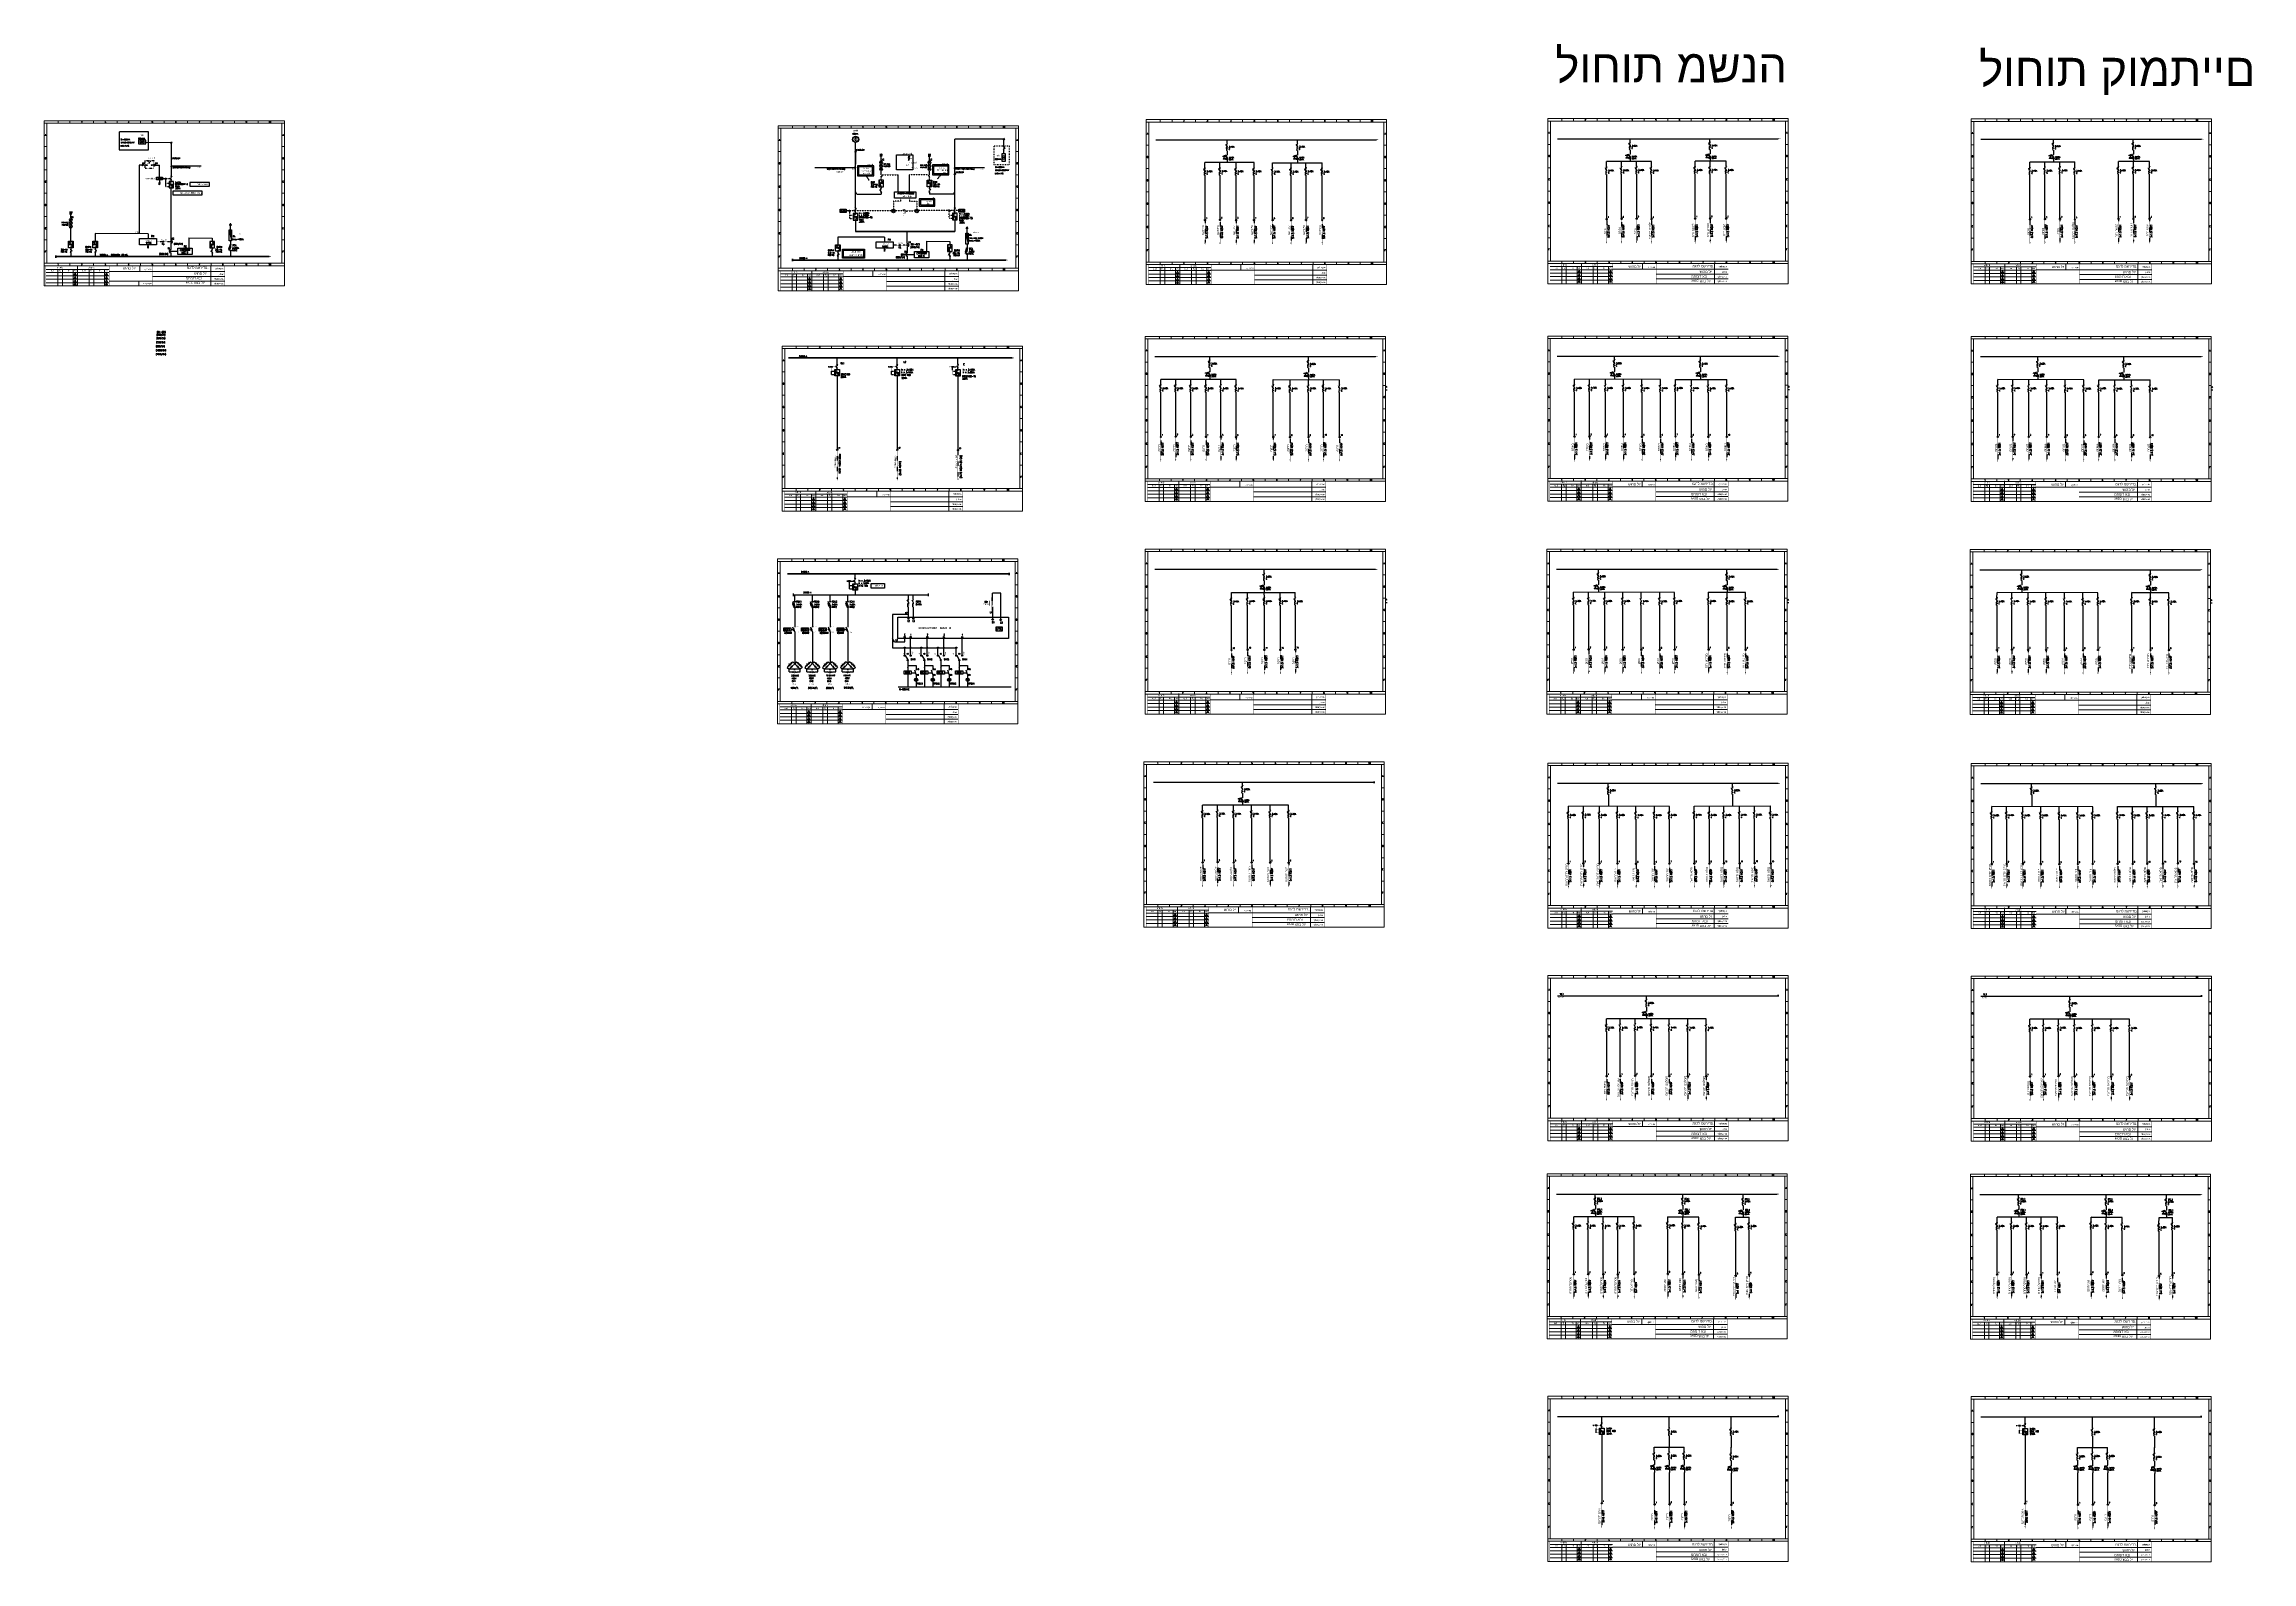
# Model space of a CAD drawing. Header units: millimetres. Extents: x 46170 to 87148, y 12751 to 40933.
import ezdxf
from ezdxf.enums import TextEntityAlignment as Align

# ---------------------------------------------------------------- set-up
doc = ezdxf.new("R2010")
doc.units = ezdxf.units.MM
for name, pattern in [('ACAD_ISO02W100', [15, 12, -3]), ('ACAD_ISO03W100', [30, 12, -18]), ('DASHED2', [9.525, 6.35, -3.175]), ('LONG_DASH', [0.8, 0.4, -0.4])]:
    doc.linetypes.add(name, pattern=pattern)
for name, color, linetype in [('5', 7, 'Continuous'), ('9', 7, 'Continuous'), ('A14', 7, 'Continuous'), ('A3', 3, 'Continuous')]:
    doc.layers.add(name, color=color, linetype=linetype)
doc.styles.add('H2', font='hebtxt', dxfattribs={"height": 20})
doc.styles.add('hisham-2', font='miry.shx', dxfattribs={"height": 3.5})
doc.styles.add('ROMANS', font='romans.shx')
doc.styles.add('ROMB', font='ROMB____.PFB')
doc.styles.get("Standard").update_dxf_attribs({"font": 'arial.ttf'})
doc.styles.add('TECHNO_M', font='techno_m.shx')

# ---------------------------------------------------------------- blocks, each defined once
blk = doc.blocks.new('A33')
at = {"color": 7}
for p, q in [((-5.9, -0.2), (-8, 0.5)), ((-8, 0.5), (-7.3, -1.7)), ((-5.6, 1.5), (-6.6, 1.9)), ((-6.6, 1.9), (-5.9, -0.2)), ((-3.5, 3.5), (-5.6, 1.5)), ((-3.5, 3.5), (0, 0)), ((3.5, 3.5), (0, 0)), ((3.5, 3.5), (5.6, 1.5)), ((5.6, 1.5), (6.6, 1.9)), ((6.6, 1.9), (5.9, -0.2)), ((5.9, -0.2), (8, 0.5)), ((8, 0.5), (7.3, -1.7)), ((-11.9, -4.8), (-13.9, -6.9)), ((-13.9, -6.9), (-10.4, -10.4)), ((-10.1, -4.5), (-12.3, -3.8)), ((-12.3, -3.8), (-11.9, -4.8)), ((-8.7, -3.1), (-10.9, -2.4)), ((-10.9, -2.4), (-10.1, -4.5)), ((-10.4, -15.4), (-10.4, -10.4)), ((-10.4, -15.4), (-4.5, -15.4)), ((-7.3, -1.7), (-9.4, -1)), ((-9.4, -1), (-8.7, -3.1)), ((-4.5, -15.4), (-4, -16.4)), ((-4, -16.4), (-3, -14.4)), ((-3, -14.4), (-2, -16.4)), ((-2, -16.4), (-1, -14.4)), ((-1, -14.4), (0, -16.4)), ((0, -16.4), (1, -14.4)), ((1, -14.4), (2, -16.4)), ((2, -16.4), (3, -14.4)), ((3, -14.4), (4, -16.4)), ((4, -16.4), (4.5, -15.4)), ((4.5, -15.4), (10.4, -15.4)), ((7.3, -1.7), (9.4, -1)), ((9.4, -1), (8.7, -3.1)), ((8.7, -3.1), (10.9, -2.4)), ((10.9, -2.4), (10.1, -4.5)), ((10.1, -4.5), (12.3, -3.8)), ((13.9, -6.9), (10.4, -10.4)), ((10.4, -15.4), (10.4, -10.4)), ((12.3, -3.8), (11.9, -4.8)), ((11.9, -4.8), (13.9, -6.9))]:
    blk.add_line(p, q, dxfattribs=at)
for p, q in [((0, 0), (-5.2, -5.2)), ((0, 0), (5.2, -5.2)), ((-5.8, -5.8), (-10.4, -10.4)), ((-0.4, -10.4), (-10.4, -10.4)), ((10.4, -10.4), (0.4, -10.4)), ((5.8, -5.8), (10.4, -10.4))]:
    blk.add_line(p, q)
at = {"color": 5}
for p, q in [((-4.8, -6.9), (-6.9, -4.8)), ((-4.2, -6.2), (-6.2, -4.2)), ((-0.4, -11.9), (-0.4, -8.9)), ((0.4, -11.9), (0.4, -8.9)), ((4.2, -6.2), (6.2, -4.2)), ((4.8, -6.9), (6.9, -4.8))]:
    blk.add_line(p, q, dxfattribs=at)
at = {"color": 7}
for rotation, p in [(45, (-10.6, 0.2)), (315, (10.6, 0.2))]:
    blk.add_text('R', height=2, rotation=rotation, dxfattribs=at).set_placement(p, align=Align.MIDDLE)
blk.add_text('R', height=2, dxfattribs=at).set_placement((0, -18.1), align=Align.MIDDLE)

msp = doc.modelspace()

# ---------------------------------------------------------------- hatches: boundary and pattern name
at = {"lineweight": -2, "ltscale": 2}
for points in [[(49648, 37486), (49607, 37486), (49648, 37282)], [(63320, 37423), (63280, 37423), (63320, 37219)]]:
    msp.add_hatch(color=7, dxfattribs=at).paths.add_polyline_path(points)
at = {"ltscale": 2}
h = msp.add_hatch(color=7, dxfattribs=at)
h.dxf.hatch_style = 1
edge = h.paths.add_edge_path()
edge.add_arc((62143, 29725), 10.7, 0, 360)
h = msp.add_hatch(color=7, dxfattribs=at)
h.dxf.hatch_style = 1
edge = h.paths.add_edge_path()
edge.add_arc((62452, 29725), 10.7, 0, 360)
h = msp.add_hatch(color=7, dxfattribs=at)
h.dxf.hatch_style = 1
edge = h.paths.add_edge_path()
edge.add_arc((62760, 29725), 10.7, 0, 360)
h = msp.add_hatch(color=7, dxfattribs=at)
h.dxf.hatch_style = 1
edge = h.paths.add_edge_path()
edge.add_arc((63101, 29725), 10.7, 0, 360)

# ---------------------------------------------------------------- linework, layer by layer
at = {"color": 7, "linetype": 'ByBlock', "lineweight": 13, "ltscale": 2}
for p, q in [((46173, 36444), (46173, 39510)), ((46173, 39510), (50630, 39510)), ((46173, 36444), (46173, 39510)), ((46173, 39510), (50630, 39510)), ((50584, 39463), (50584, 36863)), ((59797, 36352), (59797, 39417)), ((59797, 39417), (64254, 39417)), ((59797, 36352), (59797, 39417)), ((59797, 39417), (64254, 39417)), ((64208, 39371), (64208, 36771)), ((66628, 36468), (66628, 39533)), ((66628, 39533), (71085, 39533)), ((66628, 36468), (66628, 39533)), ((66628, 39533), (71085, 39533)), ((71039, 39487), (71039, 36887)), ((74082, 36485), (74082, 39550)), ((74082, 39550), (78539, 39550)), ((74082, 36485), (74082, 39550)), ((74082, 39550), (78539, 39550)), ((78493, 39504), (78493, 36904)), ((81940, 36479), (81940, 39544)), ((81940, 39544), (86397, 39544)), ((81940, 36479), (81940, 39544)), ((81940, 39544), (86397, 39544)), ((86351, 39498), (86351, 36898)), ((66628, 36887), (71085, 36887)), ((74082, 36904), (78539, 36904)), ((81940, 36898), (86397, 36898)), ((46173, 36863), (50630, 36863)), ((46427, 36751), (46427, 36444)), ((46508, 36751), (46508, 36444)), ((46709, 36751), (46709, 36444)), ((46788, 36808), (46788, 36444)), ((47008, 36751), (47008, 36444)), ((47090, 36751), (47090, 36444)), ((47291, 36751), (47291, 36444)), ((47928, 36531), (47928, 36445)), ((47944, 36815), (47944, 36711)), ((49262, 36815), (49262, 36444)), ((59797, 36771), (64254, 36771)), ((60056, 36668), (60056, 36361)), ((60138, 36668), (60138, 36361)), ((60339, 36668), (60339, 36361)), ((60418, 36725), (60418, 36361)), ((60638, 36668), (60638, 36361)), ((60720, 36668), (60720, 36361)), ((60921, 36668), (60921, 36361)), ((61553, 36724), (61553, 36619)), ((62887, 36723), (62887, 36352)), ((66887, 36784), (66887, 36477)), ((66969, 36784), (66969, 36477)), ((67170, 36784), (67170, 36477)), ((67249, 36849), (67249, 36477)), ((67469, 36784), (67469, 36477)), ((67551, 36784), (67551, 36477)), ((67752, 36784), (67752, 36477)), ((68384, 36839), (68384, 36734)), ((69718, 36838), (69718, 36468)), ((74341, 36801), (74341, 36494)), ((74423, 36801), (74423, 36494)), ((74624, 36801), (74624, 36494)), ((74703, 36867), (74703, 36494)), ((74923, 36801), (74923, 36494)), ((75005, 36801), (75005, 36494)), ((75206, 36801), (75206, 36494)), ((75838, 36857), (75838, 36752)), ((77172, 36856), (77172, 36485)), ((82199, 36795), (82199, 36488)), ((82281, 36795), (82281, 36488)), ((82481, 36795), (82481, 36488)), ((82561, 36861), (82561, 36488)), ((82781, 36795), (82781, 36488)), ((82862, 36795), (82862, 36488)), ((83063, 36795), (83063, 36488)), ((83695, 36850), (83695, 36745)), ((85029, 36849), (85029, 36479)), ((59871, 32261), (59871, 35326)), ((59871, 35326), (64328, 35326)), ((59871, 32261), (59871, 35326)), ((59871, 35326), (64328, 35326)), ((64282, 35280), (64282, 32680)), ((66609, 32442), (66609, 35507)), ((66609, 35507), (71067, 35507)), ((66609, 32442), (66609, 35507)), ((66609, 35507), (71067, 35507)), ((71021, 35461), (71021, 32861)), ((74078, 32446), (74078, 35511)), ((74078, 35511), (78535, 35511)), ((74078, 32446), (74078, 35511)), ((74078, 35511), (78535, 35511)), ((78489, 35465), (78489, 32865)), ((81936, 32440), (81936, 35505)), ((81936, 35505), (86393, 35505)), ((81936, 32440), (81936, 35505)), ((81936, 35505), (86393, 35505)), ((86347, 35459), (86347, 32859)), ((66609, 32861), (71067, 32861)), ((67230, 32824), (67230, 32451)), ((68365, 32814), (68365, 32709)), ((69699, 32813), (69699, 32442)), ((74078, 32865), (78535, 32865)), ((74699, 32828), (74699, 32455)), ((75834, 32818), (75834, 32713)), ((77168, 32817), (77168, 32446)), ((81936, 32859), (86393, 32859)), ((82557, 32821), (82557, 32449)), ((83691, 32811), (83691, 32706)), ((85025, 32810), (85025, 32440)), ((59871, 32680), (64328, 32680)), ((60130, 32577), (60130, 32270)), ((60212, 32577), (60212, 32270)), ((60412, 32577), (60412, 32270)), ((60492, 32634), (60492, 32270)), ((60712, 32577), (60712, 32270)), ((60793, 32577), (60793, 32270)), ((60994, 32577), (60994, 32270)), ((61626, 32633), (61626, 32528)), ((62960, 32632), (62960, 32261)), ((66869, 32758), (66869, 32451)), ((66950, 32758), (66950, 32451)), ((67151, 32758), (67151, 32451)), ((67450, 32758), (67450, 32451)), ((67532, 32758), (67532, 32451)), ((67733, 32758), (67733, 32451)), ((74337, 32762), (74337, 32455)), ((74419, 32762), (74419, 32455)), ((74620, 32762), (74620, 32455)), ((74919, 32762), (74919, 32455)), ((75001, 32762), (75001, 32455)), ((75202, 32762), (75202, 32455)), ((82195, 32756), (82195, 32449)), ((82277, 32756), (82277, 32449)), ((82477, 32756), (82477, 32449)), ((82777, 32756), (82777, 32449)), ((82858, 32756), (82858, 32449)), ((83059, 32756), (83059, 32449)), ((66609, 28491), (66609, 31557)), ((66609, 31557), (71067, 31557)), ((66609, 28491), (66609, 31557)), ((66609, 31557), (71067, 31557)), ((74064, 28491), (74064, 31556)), ((74064, 31556), (78521, 31556)), ((74064, 28491), (74064, 31556)), ((74064, 31556), (78521, 31556)), ((59785, 28310), (59785, 31375)), ((59785, 31375), (64242, 31375)), ((59785, 28310), (59785, 31375)), ((59785, 31375), (64242, 31375)), ((64196, 31329), (64196, 28729)), ((71021, 31510), (71021, 28911)), ((78475, 31509), (78475, 28910)), ((81922, 28484), (81922, 31550)), ((81922, 31550), (86379, 31550)), ((81922, 28484), (81922, 31550)), ((81922, 31550), (86379, 31550)), ((86333, 31503), (86333, 28903)), ((59785, 28729), (64242, 28729)), ((60406, 28691), (60406, 28319)), ((66609, 28911), (71067, 28911)), ((66869, 28808), (66869, 28500)), ((66950, 28808), (66950, 28500)), ((67151, 28808), (67151, 28500)), ((67230, 28873), (67230, 28500)), ((67450, 28808), (67450, 28500)), ((67532, 28808), (67532, 28500)), ((67733, 28808), (67733, 28500)), ((68365, 28863), (68365, 28758)), ((69699, 28862), (69699, 28491)), ((74064, 28910), (78521, 28910)), ((74323, 28807), (74323, 28500)), ((74405, 28807), (74405, 28500)), ((74606, 28807), (74606, 28500)), ((74685, 28872), (74685, 28500)), ((74905, 28807), (74905, 28500)), ((74987, 28807), (74987, 28500)), ((75188, 28807), (75188, 28500)), ((75820, 28862), (75820, 28757)), ((77154, 28861), (77154, 28491)), ((81922, 28903), (86379, 28903)), ((82181, 28800), (82181, 28493)), ((82262, 28800), (82262, 28493)), ((82463, 28800), (82463, 28493)), ((82543, 28866), (82543, 28493)), ((82762, 28800), (82762, 28493)), ((82844, 28800), (82844, 28493)), ((83045, 28800), (83045, 28493)), ((83677, 28856), (83677, 28751)), ((85011, 28855), (85011, 28484)), ((60044, 28626), (60044, 28319)), ((60126, 28626), (60126, 28319)), ((60327, 28626), (60327, 28319)), ((60626, 28626), (60626, 28319)), ((60708, 28626), (60708, 28319)), ((60909, 28626), (60909, 28319)), ((61541, 28681), (61541, 28576)), ((62875, 28680), (62875, 28310)), ((66584, 24538), (66584, 27604)), ((66584, 27604), (71041, 27604)), ((66584, 24538), (66584, 27604)), ((66584, 27604), (71041, 27604)), ((70995, 27557), (70995, 24958)), ((74081, 24517), (74081, 27583)), ((74081, 27583), (78539, 27583)), ((74081, 24517), (74081, 27583)), ((74081, 27583), (78539, 27583)), ((78493, 27536), (78493, 24937)), ((81939, 24511), (81939, 27576)), ((81939, 27576), (86396, 27576)), ((81939, 24511), (81939, 27576)), ((81939, 27576), (86396, 27576)), ((86350, 27530), (86350, 24930)), ((66584, 24958), (71041, 24958)), ((66843, 24854), (66843, 24547)), ((66925, 24854), (66925, 24547)), ((67125, 24854), (67125, 24547)), ((67205, 24920), (67205, 24547)), ((67425, 24854), (67425, 24547)), ((67506, 24854), (67506, 24547)), ((67707, 24854), (67707, 24547)), ((68339, 24910), (68339, 24805)), ((69673, 24909), (69673, 24538)), ((74081, 24937), (78539, 24937)), ((74341, 24833), (74341, 24526)), ((74422, 24833), (74422, 24526)), ((74623, 24833), (74623, 24526)), ((74702, 24899), (74702, 24526)), ((74922, 24833), (74922, 24526)), ((75004, 24833), (75004, 24526)), ((75205, 24833), (75205, 24526)), ((75837, 24889), (75837, 24784)), ((77171, 24888), (77171, 24517)), ((81939, 24930), (86396, 24930)), ((82198, 24827), (82198, 24520)), ((82280, 24827), (82280, 24520)), ((82481, 24827), (82481, 24520)), ((82560, 24893), (82560, 24520)), ((82780, 24827), (82780, 24520)), ((82862, 24827), (82862, 24520)), ((83063, 24827), (83063, 24520)), ((83695, 24883), (83695, 24778)), ((85029, 24882), (85029, 24511)), ((74083, 20570), (74083, 23636)), ((74083, 23636), (78540, 23636)), ((74083, 20570), (74083, 23636)), ((74083, 23636), (78540, 23636)), ((78494, 23589), (78494, 20990)), ((81940, 20564), (81940, 23629)), ((81940, 23629), (86397, 23629)), ((81940, 20564), (81940, 23629)), ((81940, 23629), (86397, 23629)), ((86351, 23583), (86351, 20983)), ((74083, 20990), (78540, 20990)), ((74704, 20952), (74704, 20579)), ((75838, 20942), (75838, 20837)), ((77172, 20941), (77172, 20570)), ((81940, 20983), (86397, 20983)), ((82561, 20946), (82561, 20573)), ((83696, 20936), (83696, 20831)), ((85030, 20935), (85030, 20564)), ((74342, 20887), (74342, 20579)), ((74424, 20887), (74424, 20579)), ((74624, 20887), (74624, 20579)), ((74924, 20887), (74924, 20579)), ((75006, 20887), (75006, 20579)), ((75206, 20887), (75206, 20579)), ((82199, 20880), (82199, 20573)), ((82281, 20880), (82281, 20573)), ((82482, 20880), (82482, 20573)), ((82781, 20880), (82781, 20573)), ((82863, 20880), (82863, 20573)), ((83064, 20880), (83064, 20573)), ((74067, 16891), (74067, 19956)), ((74067, 19956), (78524, 19956)), ((74067, 16891), (74067, 19956)), ((74067, 19956), (78524, 19956)), ((78478, 19910), (78478, 17310)), ((81925, 16885), (81925, 19950)), ((81925, 19950), (86382, 19950)), ((81925, 16885), (81925, 19950)), ((81925, 19950), (86382, 19950)), ((86336, 19904), (86336, 17304)), ((74067, 17310), (78524, 17310)), ((74688, 17273), (74688, 16900)), ((75823, 17263), (75823, 17158)), ((77157, 17262), (77157, 16891)), ((81925, 17304), (86382, 17304)), ((82546, 17266), (82546, 16894)), ((83680, 17256), (83680, 17151)), ((85014, 17255), (85014, 16885)), ((74326, 17207), (74326, 16900)), ((74408, 17207), (74408, 16900)), ((74609, 17207), (74609, 16900)), ((74908, 17207), (74908, 16900)), ((74990, 17207), (74990, 16900)), ((75191, 17207), (75191, 16900)), ((82184, 17201), (82184, 16894)), ((82266, 17201), (82266, 16894)), ((82466, 17201), (82466, 16894)), ((82766, 17201), (82766, 16894)), ((82847, 17201), (82847, 16894)), ((83048, 17201), (83048, 16894)), ((74081, 12760), (74081, 15826)), ((74081, 15826), (78539, 15826)), ((74081, 12760), (74081, 15826)), ((74081, 15826), (78539, 15826)), ((78492, 15779), (78492, 13180)), ((81939, 12754), (81939, 15819)), ((81939, 15819), (86396, 15819)), ((81939, 12754), (81939, 15819)), ((81939, 15819), (86396, 15819)), ((86350, 15773), (86350, 13173)), ((74081, 13180), (78539, 13180)), ((74702, 13142), (74702, 12769)), ((75837, 13132), (75837, 13027)), ((77171, 13131), (77171, 12760)), ((81939, 13173), (86396, 13173)), ((82560, 13136), (82560, 12763)), ((83694, 13126), (83694, 13020)), ((85028, 13124), (85028, 12754)), ((74340, 13076), (74340, 12769)), ((74422, 13076), (74422, 12769)), ((74623, 13076), (74623, 12769)), ((74922, 13076), (74922, 12769)), ((75004, 13076), (75004, 12769)), ((75205, 13076), (75205, 12769)), ((82198, 13070), (82198, 12763)), ((82280, 13070), (82280, 12763)), ((82481, 13070), (82481, 12763)), ((82780, 13070), (82780, 12763)), ((82862, 13070), (82862, 12763)), ((83062, 13070), (83062, 12763))]:
    msp.add_line(p, q, dxfattribs=at)
at = {"color": 7, "linetype": 'ByBlock', "lineweight": 13}
for p, q in [((46173, 39463), (50630, 39463)), ((46650, 39510), (46650, 39463)), ((46650, 39510), (46650, 39463)), ((46650, 39510), (46650, 39463)), ((46650, 39510), (46650, 39463)), ((47087, 39510), (47087, 39463)), ((47087, 39510), (47087, 39463)), ((47087, 39510), (47087, 39463)), ((47087, 39510), (47087, 39463)), ((47523, 39510), (47523, 39463)), ((47523, 39510), (47523, 39463)), ((47523, 39510), (47523, 39463)), ((47523, 39510), (47523, 39463)), ((47960, 39510), (47960, 39463)), ((47960, 39510), (47960, 39463)), ((47960, 39510), (47960, 39463)), ((47960, 39510), (47960, 39463)), ((48396, 39510), (48396, 39463)), ((48396, 39510), (48396, 39463)), ((48396, 39510), (48396, 39463)), ((48396, 39510), (48396, 39463)), ((48832, 39510), (48832, 39463)), ((48832, 39510), (48832, 39463)), ((49269, 39510), (49269, 39463)), ((49269, 39510), (49269, 39463)), ((49705, 39510), (49705, 39463)), ((49705, 39510), (49705, 39463)), ((50142, 39510), (50142, 39463)), ((50142, 39510), (50142, 39463)), ((59797, 39371), (64254, 39371)), ((60275, 39417), (60275, 39371)), ((60275, 39417), (60275, 39371)), ((60275, 39417), (60275, 39371)), ((60275, 39417), (60275, 39371)), ((60711, 39417), (60711, 39371)), ((60711, 39417), (60711, 39371)), ((60711, 39417), (60711, 39371)), ((60711, 39417), (60711, 39371)), ((61148, 39417), (61148, 39371)), ((61148, 39417), (61148, 39371)), ((61148, 39417), (61148, 39371)), ((61148, 39417), (61148, 39371)), ((61584, 39417), (61584, 39371)), ((61584, 39417), (61584, 39371)), ((61584, 39417), (61584, 39371)), ((61584, 39417), (61584, 39371)), ((62020, 39417), (62020, 39371)), ((62020, 39417), (62020, 39371)), ((62020, 39417), (62020, 39371)), ((62020, 39417), (62020, 39371)), ((62457, 39417), (62457, 39371)), ((62457, 39417), (62457, 39371)), ((62893, 39417), (62893, 39371)), ((62893, 39417), (62893, 39371)), ((63330, 39417), (63330, 39371)), ((63330, 39417), (63330, 39371)), ((63766, 39417), (63766, 39371)), ((63766, 39417), (63766, 39371)), ((66628, 39487), (71085, 39487)), ((67106, 39533), (67106, 39487)), ((67106, 39533), (67106, 39487)), ((67106, 39533), (67106, 39487)), ((67106, 39533), (67106, 39487)), ((67542, 39533), (67542, 39487)), ((67542, 39533), (67542, 39487)), ((67542, 39533), (67542, 39487)), ((67542, 39533), (67542, 39487)), ((67978, 39533), (67978, 39487)), ((67978, 39533), (67978, 39487)), ((67978, 39533), (67978, 39487)), ((67978, 39533), (67978, 39487)), ((68415, 39533), (68415, 39487)), ((68415, 39533), (68415, 39487)), ((68415, 39533), (68415, 39487)), ((68415, 39533), (68415, 39487)), ((68851, 39533), (68851, 39487)), ((68851, 39533), (68851, 39487)), ((68851, 39533), (68851, 39487)), ((68851, 39533), (68851, 39487)), ((69288, 39533), (69288, 39487)), ((69288, 39533), (69288, 39487)), ((69724, 39533), (69724, 39487)), ((69724, 39533), (69724, 39487)), ((70160, 39533), (70160, 39487)), ((70160, 39533), (70160, 39487)), ((70597, 39533), (70597, 39487)), ((70597, 39533), (70597, 39487)), ((74082, 39504), (78539, 39504)), ((74560, 39550), (74560, 39504)), ((74560, 39550), (74560, 39504)), ((74560, 39550), (74560, 39504)), ((74560, 39550), (74560, 39504)), ((74996, 39550), (74996, 39504)), ((74996, 39550), (74996, 39504)), ((74996, 39550), (74996, 39504)), ((74996, 39550), (74996, 39504)), ((75433, 39550), (75433, 39504)), ((75433, 39550), (75433, 39504)), ((75433, 39550), (75433, 39504)), ((75433, 39550), (75433, 39504)), ((75869, 39550), (75869, 39504)), ((75869, 39550), (75869, 39504)), ((75869, 39550), (75869, 39504)), ((75869, 39550), (75869, 39504)), ((76305, 39550), (76305, 39504)), ((76305, 39550), (76305, 39504)), ((76305, 39550), (76305, 39504)), ((76305, 39550), (76305, 39504)), ((76742, 39550), (76742, 39504)), ((76742, 39550), (76742, 39504)), ((77178, 39550), (77178, 39504)), ((77178, 39550), (77178, 39504)), ((77615, 39550), (77615, 39504)), ((77615, 39550), (77615, 39504)), ((78051, 39550), (78051, 39504)), ((78051, 39550), (78051, 39504)), ((81940, 39498), (86397, 39498)), ((82417, 39544), (82417, 39498)), ((82417, 39544), (82417, 39498)), ((82417, 39544), (82417, 39498)), ((82417, 39544), (82417, 39498)), ((82854, 39544), (82854, 39498)), ((82854, 39544), (82854, 39498)), ((82854, 39544), (82854, 39498)), ((82854, 39544), (82854, 39498)), ((83290, 39544), (83290, 39498)), ((83290, 39544), (83290, 39498)), ((83290, 39544), (83290, 39498)), ((83290, 39544), (83290, 39498)), ((83726, 39544), (83726, 39498)), ((83726, 39544), (83726, 39498)), ((83726, 39544), (83726, 39498)), ((83726, 39544), (83726, 39498)), ((84163, 39544), (84163, 39498)), ((84163, 39544), (84163, 39498)), ((84163, 39544), (84163, 39498)), ((84163, 39544), (84163, 39498)), ((84599, 39544), (84599, 39498)), ((84599, 39544), (84599, 39498)), ((85036, 39544), (85036, 39498)), ((85036, 39544), (85036, 39498)), ((85472, 39544), (85472, 39498)), ((85472, 39544), (85472, 39498)), ((85908, 39544), (85908, 39498)), ((85908, 39544), (85908, 39498)), ((46173, 39030), (46219, 39030)), ((50584, 39030), (50630, 39030)), ((59797, 38938), (59843, 38938)), ((64208, 38938), (64254, 38938)), ((66628, 39054), (66674, 39054)), ((71039, 39054), (71085, 39054)), ((74082, 39071), (74128, 39071)), ((78493, 39071), (78539, 39071)), ((81940, 39065), (81986, 39065)), ((86351, 39065), (86397, 39065)), ((46173, 38597), (46219, 38597)), ((50584, 38597), (50630, 38597)), ((66628, 38621), (66674, 38621)), ((71039, 38621), (71085, 38621)), ((74082, 38638), (74128, 38638)), ((78493, 38638), (78539, 38638)), ((81940, 38632), (81986, 38632)), ((86351, 38632), (86397, 38632)), ((46173, 38164), (46219, 38164)), ((50584, 38164), (50630, 38164)), ((59797, 38505), (59843, 38505)), ((64208, 38505), (64254, 38505)), ((66628, 38188), (66674, 38188)), ((71039, 38188), (71085, 38188)), ((74082, 38205), (74128, 38205)), ((78493, 38205), (78539, 38205)), ((81940, 38199), (81986, 38199)), ((86351, 38199), (86397, 38199)), ((46173, 37731), (46219, 37731)), ((46173, 37731), (46219, 37731)), ((50584, 37731), (50630, 37731)), ((59797, 38072), (59843, 38072)), ((64208, 38072), (64254, 38072)), ((66628, 37754), (66674, 37754)), ((66628, 37754), (66674, 37754)), ((71039, 37754), (71085, 37754)), ((74082, 37772), (74128, 37772)), ((74082, 37772), (74128, 37772)), ((78493, 37772), (78539, 37772)), ((81940, 37765), (81986, 37765)), ((81940, 37765), (81986, 37765)), ((86351, 37765), (86397, 37765)), ((46173, 37298), (46219, 37298)), ((50584, 37298), (50630, 37298)), ((59797, 37639), (59843, 37639)), ((59797, 37639), (59843, 37639)), ((64208, 37639), (64254, 37639)), ((66628, 37321), (66674, 37321)), ((71039, 37321), (71085, 37321)), ((74082, 37339), (74128, 37339)), ((78493, 37339), (78539, 37339)), ((81940, 37332), (81986, 37332)), ((86351, 37332), (86397, 37332)), ((59797, 37205), (59843, 37205)), ((64208, 37205), (64254, 37205)), ((67106, 36887), (67106, 36840)), ((67106, 36887), (67106, 36840)), ((67106, 36887), (67106, 36840)), ((67106, 36887), (67106, 36840)), ((67542, 36887), (67542, 36840)), ((67542, 36887), (67542, 36840)), ((67542, 36887), (67542, 36840)), ((67542, 36887), (67542, 36840)), ((67978, 36887), (67978, 36840)), ((67978, 36887), (67978, 36840)), ((67978, 36887), (67978, 36840)), ((67978, 36887), (67978, 36840)), ((68415, 36887), (68415, 36840)), ((68415, 36887), (68415, 36840)), ((68415, 36887), (68415, 36840)), ((68415, 36887), (68415, 36840)), ((68851, 36887), (68851, 36840)), ((68851, 36887), (68851, 36840)), ((68851, 36887), (68851, 36840)), ((68851, 36887), (68851, 36840)), ((69288, 36887), (69288, 36840)), ((69288, 36887), (69288, 36840)), ((69724, 36887), (69724, 36840)), ((69724, 36887), (69724, 36840)), ((70160, 36887), (70160, 36840)), ((70160, 36887), (70160, 36840)), ((70597, 36887), (70597, 36840)), ((70597, 36887), (70597, 36840)), ((74560, 36904), (74560, 36858)), ((74560, 36904), (74560, 36858)), ((74560, 36904), (74560, 36858)), ((74560, 36904), (74560, 36858)), ((74996, 36904), (74996, 36858)), ((74996, 36904), (74996, 36858)), ((74996, 36904), (74996, 36858)), ((74996, 36904), (74996, 36858)), ((75433, 36904), (75433, 36858)), ((75433, 36904), (75433, 36858)), ((75433, 36904), (75433, 36858)), ((75433, 36904), (75433, 36858)), ((75869, 36904), (75869, 36858)), ((75869, 36904), (75869, 36858)), ((75869, 36904), (75869, 36858)), ((75869, 36904), (75869, 36858)), ((76305, 36904), (76305, 36858)), ((76305, 36904), (76305, 36858)), ((76305, 36904), (76305, 36858)), ((76305, 36904), (76305, 36858)), ((76742, 36904), (76742, 36858)), ((76742, 36904), (76742, 36858)), ((77178, 36904), (77178, 36858)), ((77178, 36904), (77178, 36858)), ((77615, 36904), (77615, 36858)), ((77615, 36904), (77615, 36858)), ((78051, 36904), (78051, 36858)), ((78051, 36904), (78051, 36858)), ((82417, 36898), (82417, 36851)), ((82417, 36898), (82417, 36851)), ((82417, 36898), (82417, 36851)), ((82417, 36898), (82417, 36851)), ((82854, 36898), (82854, 36851)), ((82854, 36898), (82854, 36851)), ((82854, 36898), (82854, 36851)), ((82854, 36898), (82854, 36851)), ((83290, 36898), (83290, 36851)), ((83290, 36898), (83290, 36851)), ((83290, 36898), (83290, 36851)), ((83290, 36898), (83290, 36851)), ((83726, 36898), (83726, 36851)), ((83726, 36898), (83726, 36851)), ((83726, 36898), (83726, 36851)), ((83726, 36898), (83726, 36851)), ((84163, 36898), (84163, 36851)), ((84163, 36898), (84163, 36851)), ((84163, 36898), (84163, 36851)), ((84163, 36898), (84163, 36851)), ((84599, 36898), (84599, 36851)), ((84599, 36898), (84599, 36851)), ((85036, 36898), (85036, 36851)), ((85036, 36898), (85036, 36851)), ((85472, 36898), (85472, 36851)), ((85472, 36898), (85472, 36851)), ((85908, 36898), (85908, 36851)), ((85908, 36898), (85908, 36851)), ((46650, 36863), (46650, 36817)), ((46650, 36863), (46650, 36817)), ((46650, 36863), (46650, 36817)), ((46650, 36863), (46650, 36817)), ((47087, 36863), (47087, 36817)), ((47087, 36863), (47087, 36817)), ((47087, 36863), (47087, 36817)), ((47087, 36863), (47087, 36817)), ((47523, 36863), (47523, 36817)), ((47523, 36863), (47523, 36817)), ((47523, 36863), (47523, 36817)), ((47523, 36863), (47523, 36817)), ((47960, 36863), (47960, 36817)), ((47960, 36863), (47960, 36817)), ((47960, 36863), (47960, 36817)), ((47960, 36863), (47960, 36817)), ((48396, 36863), (48396, 36817)), ((48396, 36863), (48396, 36817)), ((48396, 36863), (48396, 36817)), ((48396, 36863), (48396, 36817)), ((48832, 36863), (48832, 36817)), ((48832, 36863), (48832, 36817)), ((49269, 36863), (49269, 36817)), ((49269, 36863), (49269, 36817)), ((49705, 36863), (49705, 36817)), ((49705, 36863), (49705, 36817)), ((50142, 36863), (50142, 36817)), ((50142, 36863), (50142, 36817)), ((60275, 36771), (60275, 36725)), ((60275, 36771), (60275, 36725)), ((60275, 36771), (60275, 36725)), ((60275, 36771), (60275, 36725)), ((60711, 36771), (60711, 36725)), ((60711, 36771), (60711, 36725)), ((60711, 36771), (60711, 36725)), ((60711, 36771), (60711, 36725)), ((61148, 36771), (61148, 36725)), ((61148, 36771), (61148, 36725)), ((61148, 36771), (61148, 36725)), ((61148, 36771), (61148, 36725)), ((61584, 36771), (61584, 36725)), ((61584, 36771), (61584, 36725)), ((61584, 36771), (61584, 36725)), ((61584, 36771), (61584, 36725)), ((62020, 36771), (62020, 36725)), ((62020, 36771), (62020, 36725)), ((62020, 36771), (62020, 36725)), ((62020, 36771), (62020, 36725)), ((62457, 36771), (62457, 36725)), ((62457, 36771), (62457, 36725)), ((62893, 36771), (62893, 36725)), ((62893, 36771), (62893, 36725)), ((63330, 36771), (63330, 36725)), ((63330, 36771), (63330, 36725)), ((63766, 36771), (63766, 36725)), ((63766, 36771), (63766, 36725)), ((59871, 35280), (64328, 35280)), ((60348, 35326), (60348, 35280)), ((60348, 35326), (60348, 35280)), ((60348, 35326), (60348, 35280)), ((60348, 35326), (60348, 35280)), ((60785, 35326), (60785, 35280)), ((60785, 35326), (60785, 35280)), ((60785, 35326), (60785, 35280)), ((60785, 35326), (60785, 35280)), ((61221, 35326), (61221, 35280)), ((61221, 35326), (61221, 35280)), ((61221, 35326), (61221, 35280)), ((61221, 35326), (61221, 35280)), ((61657, 35326), (61657, 35280)), ((61657, 35326), (61657, 35280)), ((61657, 35326), (61657, 35280)), ((61657, 35326), (61657, 35280)), ((62094, 35326), (62094, 35280)), ((62094, 35326), (62094, 35280)), ((62094, 35326), (62094, 35280)), ((62094, 35326), (62094, 35280)), ((62530, 35326), (62530, 35280)), ((62530, 35326), (62530, 35280)), ((62967, 35326), (62967, 35280)), ((62967, 35326), (62967, 35280)), ((63403, 35326), (63403, 35280)), ((63403, 35326), (63403, 35280)), ((63839, 35326), (63839, 35280)), ((63839, 35326), (63839, 35280)), ((66609, 35461), (71067, 35461)), ((67087, 35507), (67087, 35461)), ((67087, 35507), (67087, 35461)), ((67087, 35507), (67087, 35461)), ((67087, 35507), (67087, 35461)), ((67523, 35507), (67523, 35461)), ((67523, 35507), (67523, 35461)), ((67523, 35507), (67523, 35461)), ((67523, 35507), (67523, 35461)), ((67960, 35507), (67960, 35461)), ((67960, 35507), (67960, 35461)), ((67960, 35507), (67960, 35461)), ((67960, 35507), (67960, 35461)), ((68396, 35507), (68396, 35461)), ((68396, 35507), (68396, 35461)), ((68396, 35507), (68396, 35461)), ((68396, 35507), (68396, 35461)), ((68833, 35507), (68833, 35461)), ((68833, 35507), (68833, 35461)), ((68833, 35507), (68833, 35461)), ((68833, 35507), (68833, 35461)), ((69269, 35507), (69269, 35461)), ((69269, 35507), (69269, 35461)), ((69705, 35507), (69705, 35461)), ((69705, 35507), (69705, 35461)), ((70142, 35507), (70142, 35461)), ((70142, 35507), (70142, 35461)), ((70578, 35507), (70578, 35461)), ((70578, 35507), (70578, 35461)), ((74078, 35465), (78535, 35465)), ((74556, 35511), (74556, 35465)), ((74556, 35511), (74556, 35465)), ((74556, 35511), (74556, 35465)), ((74556, 35511), (74556, 35465)), ((74992, 35511), (74992, 35465)), ((74992, 35511), (74992, 35465)), ((74992, 35511), (74992, 35465)), ((74992, 35511), (74992, 35465)), ((75429, 35511), (75429, 35465)), ((75429, 35511), (75429, 35465)), ((75429, 35511), (75429, 35465)), ((75429, 35511), (75429, 35465)), ((75865, 35511), (75865, 35465)), ((75865, 35511), (75865, 35465)), ((75865, 35511), (75865, 35465)), ((75865, 35511), (75865, 35465)), ((76301, 35511), (76301, 35465)), ((76301, 35511), (76301, 35465)), ((76301, 35511), (76301, 35465)), ((76301, 35511), (76301, 35465)), ((76738, 35511), (76738, 35465)), ((76738, 35511), (76738, 35465)), ((77174, 35511), (77174, 35465)), ((77174, 35511), (77174, 35465)), ((77611, 35511), (77611, 35465)), ((77611, 35511), (77611, 35465)), ((78047, 35511), (78047, 35465)), ((78047, 35511), (78047, 35465)), ((81936, 35459), (86393, 35459)), ((82413, 35505), (82413, 35459)), ((82413, 35505), (82413, 35459)), ((82413, 35505), (82413, 35459)), ((82413, 35505), (82413, 35459)), ((82850, 35505), (82850, 35459)), ((82850, 35505), (82850, 35459)), ((82850, 35505), (82850, 35459)), ((82850, 35505), (82850, 35459)), ((83286, 35505), (83286, 35459)), ((83286, 35505), (83286, 35459)), ((83286, 35505), (83286, 35459)), ((83286, 35505), (83286, 35459)), ((83722, 35505), (83722, 35459)), ((83722, 35505), (83722, 35459)), ((83722, 35505), (83722, 35459)), ((83722, 35505), (83722, 35459)), ((84159, 35505), (84159, 35459)), ((84159, 35505), (84159, 35459)), ((84159, 35505), (84159, 35459)), ((84159, 35505), (84159, 35459)), ((84595, 35505), (84595, 35459)), ((84595, 35505), (84595, 35459)), ((85032, 35505), (85032, 35459)), ((85032, 35505), (85032, 35459)), ((85468, 35505), (85468, 35459)), ((85468, 35505), (85468, 35459)), ((85904, 35505), (85904, 35459)), ((85904, 35505), (85904, 35459)), ((59871, 34847), (59917, 34847)), ((64282, 34847), (64328, 34847)), ((66609, 35028), (66656, 35028)), ((71021, 35028), (71067, 35028)), ((74078, 35032), (74124, 35032)), ((78489, 35032), (78535, 35032)), ((81936, 35026), (81982, 35026)), ((86347, 35026), (86393, 35026)), ((66609, 34595), (66656, 34595)), ((71021, 34595), (71067, 34595)), ((74078, 34599), (74124, 34599)), ((78489, 34599), (78535, 34599)), ((81936, 34593), (81982, 34593)), ((86347, 34593), (86393, 34593)), ((59871, 34414), (59917, 34414)), ((64282, 34414), (64328, 34414)), ((66609, 34162), (66656, 34162)), ((71021, 34162), (71067, 34162)), ((74078, 34166), (74124, 34166)), ((78489, 34166), (78535, 34166)), ((81936, 34160), (81982, 34160)), ((86347, 34160), (86393, 34160)), ((59871, 33981), (59917, 33981)), ((64282, 33981), (64328, 33981)), ((66609, 33729), (66656, 33729)), ((66609, 33729), (66656, 33729)), ((71021, 33729), (71067, 33729)), ((74078, 33733), (74124, 33733)), ((74078, 33733), (74124, 33733)), ((78489, 33733), (78535, 33733)), ((81936, 33726), (81982, 33726)), ((81936, 33726), (81982, 33726)), ((86347, 33726), (86393, 33726)), ((59871, 33548), (59917, 33548)), ((59871, 33548), (59917, 33548)), ((64282, 33548), (64328, 33548)), ((66609, 33296), (66656, 33296)), ((71021, 33296), (71067, 33296)), ((74078, 33300), (74124, 33300)), ((78489, 33300), (78535, 33300)), ((81936, 33293), (81982, 33293)), ((86347, 33293), (86393, 33293)), ((59871, 33115), (59917, 33115)), ((64282, 33115), (64328, 33115)), ((67087, 32861), (67087, 32815)), ((67087, 32861), (67087, 32815)), ((67087, 32861), (67087, 32815)), ((67087, 32861), (67087, 32815)), ((67523, 32861), (67523, 32815)), ((67523, 32861), (67523, 32815)), ((67523, 32861), (67523, 32815)), ((67523, 32861), (67523, 32815)), ((67960, 32861), (67960, 32815)), ((67960, 32861), (67960, 32815)), ((67960, 32861), (67960, 32815)), ((67960, 32861), (67960, 32815)), ((68396, 32861), (68396, 32815)), ((68396, 32861), (68396, 32815)), ((68396, 32861), (68396, 32815)), ((68396, 32861), (68396, 32815)), ((68833, 32861), (68833, 32815)), ((68833, 32861), (68833, 32815)), ((68833, 32861), (68833, 32815)), ((68833, 32861), (68833, 32815)), ((69269, 32861), (69269, 32815)), ((69269, 32861), (69269, 32815)), ((69705, 32861), (69705, 32815)), ((69705, 32861), (69705, 32815)), ((70142, 32861), (70142, 32815)), ((70142, 32861), (70142, 32815)), ((70578, 32861), (70578, 32815)), ((70578, 32861), (70578, 32815)), ((74556, 32865), (74556, 32819)), ((74556, 32865), (74556, 32819)), ((74556, 32865), (74556, 32819)), ((74556, 32865), (74556, 32819)), ((74992, 32865), (74992, 32819)), ((74992, 32865), (74992, 32819)), ((74992, 32865), (74992, 32819)), ((74992, 32865), (74992, 32819)), ((75429, 32865), (75429, 32819)), ((75429, 32865), (75429, 32819)), ((75429, 32865), (75429, 32819)), ((75429, 32865), (75429, 32819)), ((75865, 32865), (75865, 32819)), ((75865, 32865), (75865, 32819)), ((75865, 32865), (75865, 32819)), ((75865, 32865), (75865, 32819)), ((76301, 32865), (76301, 32819)), ((76301, 32865), (76301, 32819)), ((76301, 32865), (76301, 32819)), ((76301, 32865), (76301, 32819)), ((76738, 32865), (76738, 32819)), ((76738, 32865), (76738, 32819)), ((77174, 32865), (77174, 32819)), ((77174, 32865), (77174, 32819)), ((77611, 32865), (77611, 32819)), ((77611, 32865), (77611, 32819)), ((78047, 32865), (78047, 32819)), ((78047, 32865), (78047, 32819)), ((82413, 32859), (82413, 32812)), ((82413, 32859), (82413, 32812)), ((82413, 32859), (82413, 32812)), ((82413, 32859), (82413, 32812)), ((82850, 32859), (82850, 32812)), ((82850, 32859), (82850, 32812)), ((82850, 32859), (82850, 32812)), ((82850, 32859), (82850, 32812)), ((83286, 32859), (83286, 32812)), ((83286, 32859), (83286, 32812)), ((83286, 32859), (83286, 32812)), ((83286, 32859), (83286, 32812)), ((83722, 32859), (83722, 32812)), ((83722, 32859), (83722, 32812)), ((83722, 32859), (83722, 32812)), ((83722, 32859), (83722, 32812)), ((84159, 32859), (84159, 32812)), ((84159, 32859), (84159, 32812)), ((84159, 32859), (84159, 32812)), ((84159, 32859), (84159, 32812)), ((84595, 32859), (84595, 32812)), ((84595, 32859), (84595, 32812)), ((85032, 32859), (85032, 32812)), ((85032, 32859), (85032, 32812)), ((85468, 32859), (85468, 32812)), ((85468, 32859), (85468, 32812)), ((85904, 32859), (85904, 32812)), ((85904, 32859), (85904, 32812)), ((60348, 32680), (60348, 32634)), ((60348, 32680), (60348, 32634)), ((60348, 32680), (60348, 32634)), ((60348, 32680), (60348, 32634)), ((60785, 32680), (60785, 32634)), ((60785, 32680), (60785, 32634)), ((60785, 32680), (60785, 32634)), ((60785, 32680), (60785, 32634)), ((61221, 32680), (61221, 32634)), ((61221, 32680), (61221, 32634)), ((61221, 32680), (61221, 32634)), ((61221, 32680), (61221, 32634)), ((61657, 32680), (61657, 32634)), ((61657, 32680), (61657, 32634)), ((61657, 32680), (61657, 32634)), ((61657, 32680), (61657, 32634)), ((62094, 32680), (62094, 32634)), ((62094, 32680), (62094, 32634)), ((62094, 32680), (62094, 32634)), ((62094, 32680), (62094, 32634)), ((62530, 32680), (62530, 32634)), ((62530, 32680), (62530, 32634)), ((62967, 32680), (62967, 32634)), ((62967, 32680), (62967, 32634)), ((63403, 32680), (63403, 32634)), ((63403, 32680), (63403, 32634)), ((63839, 32680), (63839, 32634)), ((63839, 32680), (63839, 32634)), ((67087, 31557), (67087, 31510)), ((67087, 31557), (67087, 31510)), ((67087, 31557), (67087, 31510)), ((67087, 31557), (67087, 31510)), ((67523, 31557), (67523, 31510)), ((67523, 31557), (67523, 31510)), ((67523, 31557), (67523, 31510)), ((67523, 31557), (67523, 31510)), ((67960, 31557), (67960, 31510)), ((67960, 31557), (67960, 31510)), ((67960, 31557), (67960, 31510)), ((67960, 31557), (67960, 31510)), ((68396, 31557), (68396, 31510)), ((68396, 31557), (68396, 31510)), ((68396, 31557), (68396, 31510)), ((68396, 31557), (68396, 31510)), ((68833, 31557), (68833, 31510)), ((68833, 31557), (68833, 31510)), ((68833, 31557), (68833, 31510)), ((68833, 31557), (68833, 31510)), ((69269, 31557), (69269, 31510)), ((69269, 31557), (69269, 31510)), ((69705, 31557), (69705, 31510)), ((69705, 31557), (69705, 31510)), ((70142, 31557), (70142, 31510)), ((70142, 31557), (70142, 31510)), ((70578, 31557), (70578, 31510)), ((70578, 31557), (70578, 31510)), ((74542, 31556), (74542, 31509)), ((74542, 31556), (74542, 31509)), ((74542, 31556), (74542, 31509)), ((74542, 31556), (74542, 31509)), ((74978, 31556), (74978, 31509)), ((74978, 31556), (74978, 31509)), ((74978, 31556), (74978, 31509)), ((74978, 31556), (74978, 31509)), ((75414, 31556), (75414, 31509)), ((75414, 31556), (75414, 31509)), ((75414, 31556), (75414, 31509)), ((75414, 31556), (75414, 31509)), ((75851, 31556), (75851, 31509)), ((75851, 31556), (75851, 31509)), ((75851, 31556), (75851, 31509)), ((75851, 31556), (75851, 31509)), ((76287, 31556), (76287, 31509)), ((76287, 31556), (76287, 31509)), ((76287, 31556), (76287, 31509)), ((76287, 31556), (76287, 31509)), ((76724, 31556), (76724, 31509)), ((76724, 31556), (76724, 31509)), ((77160, 31556), (77160, 31509)), ((77160, 31556), (77160, 31509)), ((77596, 31556), (77596, 31509)), ((77596, 31556), (77596, 31509)), ((78033, 31556), (78033, 31509)), ((78033, 31556), (78033, 31509)), ((59785, 31329), (64242, 31329)), ((60263, 31375), (60263, 31329)), ((60263, 31375), (60263, 31329)), ((60263, 31375), (60263, 31329)), ((60263, 31375), (60263, 31329)), ((60699, 31375), (60699, 31329)), ((60699, 31375), (60699, 31329)), ((60699, 31375), (60699, 31329)), ((60699, 31375), (60699, 31329)), ((61136, 31375), (61136, 31329)), ((61136, 31375), (61136, 31329)), ((61136, 31375), (61136, 31329)), ((61136, 31375), (61136, 31329)), ((61572, 31375), (61572, 31329)), ((61572, 31375), (61572, 31329)), ((61572, 31375), (61572, 31329)), ((61572, 31375), (61572, 31329)), ((62008, 31375), (62008, 31329)), ((62008, 31375), (62008, 31329)), ((62008, 31375), (62008, 31329)), ((62008, 31375), (62008, 31329)), ((62445, 31375), (62445, 31329)), ((62445, 31375), (62445, 31329)), ((62881, 31375), (62881, 31329)), ((62881, 31375), (62881, 31329)), ((63318, 31375), (63318, 31329)), ((63318, 31375), (63318, 31329)), ((63754, 31375), (63754, 31329)), ((63754, 31375), (63754, 31329)), ((66609, 31510), (71067, 31510)), ((74064, 31509), (78521, 31509)), ((81922, 31503), (86379, 31503)), ((82399, 31550), (82399, 31503)), ((82399, 31550), (82399, 31503)), ((82399, 31550), (82399, 31503)), ((82399, 31550), (82399, 31503)), ((82835, 31550), (82835, 31503)), ((82835, 31550), (82835, 31503)), ((82835, 31550), (82835, 31503)), ((82835, 31550), (82835, 31503)), ((83272, 31550), (83272, 31503)), ((83272, 31550), (83272, 31503)), ((83272, 31550), (83272, 31503)), ((83272, 31550), (83272, 31503)), ((83708, 31550), (83708, 31503)), ((83708, 31550), (83708, 31503)), ((83708, 31550), (83708, 31503)), ((83708, 31550), (83708, 31503)), ((84145, 31550), (84145, 31503)), ((84145, 31550), (84145, 31503)), ((84145, 31550), (84145, 31503)), ((84145, 31550), (84145, 31503)), ((84581, 31550), (84581, 31503)), ((84581, 31550), (84581, 31503)), ((85017, 31550), (85017, 31503)), ((85017, 31550), (85017, 31503)), ((85454, 31550), (85454, 31503)), ((85454, 31550), (85454, 31503)), ((85890, 31550), (85890, 31503)), ((85890, 31550), (85890, 31503)), ((59785, 30896), (59831, 30896)), ((64196, 30896), (64242, 30896)), ((66609, 31078), (66656, 31078)), ((71021, 31078), (71067, 31078)), ((74064, 31077), (74110, 31077)), ((78475, 31077), (78521, 31077)), ((81922, 31070), (81968, 31070)), ((86333, 31070), (86379, 31070)), ((59785, 30463), (59831, 30463)), ((64196, 30463), (64242, 30463)), ((66609, 30644), (66656, 30644)), ((71021, 30644), (71067, 30644)), ((74064, 30644), (74110, 30644)), ((78475, 30644), (78521, 30644)), ((81922, 30637), (81968, 30637)), ((86333, 30637), (86379, 30637)), ((59785, 30030), (59831, 30030)), ((64196, 30030), (64242, 30030)), ((66609, 30211), (66656, 30211)), ((71021, 30211), (71067, 30211)), ((74064, 30210), (74110, 30210)), ((78475, 30210), (78521, 30210)), ((81922, 30204), (81968, 30204)), ((86333, 30204), (86379, 30204)), ((59785, 29596), (59831, 29596)), ((59785, 29596), (59831, 29596)), ((64196, 29596), (64242, 29596)), ((66609, 29778), (66656, 29778)), ((66609, 29778), (66656, 29778)), ((71021, 29778), (71067, 29778)), ((74064, 29777), (74110, 29777)), ((74064, 29777), (74110, 29777)), ((78475, 29777), (78521, 29777)), ((81922, 29771), (81968, 29771)), ((81922, 29771), (81968, 29771)), ((86333, 29771), (86379, 29771)), ((59785, 29163), (59831, 29163)), ((64196, 29163), (64242, 29163)), ((66609, 29345), (66656, 29345)), ((71021, 29345), (71067, 29345)), ((74064, 29344), (74110, 29344)), ((78475, 29344), (78521, 29344)), ((81922, 29338), (81968, 29338)), ((86333, 29338), (86379, 29338)), ((60263, 28729), (60263, 28682)), ((60263, 28729), (60263, 28682)), ((60263, 28729), (60263, 28682)), ((60263, 28729), (60263, 28682)), ((60699, 28729), (60699, 28682)), ((60699, 28729), (60699, 28682)), ((60699, 28729), (60699, 28682)), ((60699, 28729), (60699, 28682)), ((61136, 28729), (61136, 28682)), ((61136, 28729), (61136, 28682)), ((61136, 28729), (61136, 28682)), ((61136, 28729), (61136, 28682)), ((61572, 28729), (61572, 28682)), ((61572, 28729), (61572, 28682)), ((61572, 28729), (61572, 28682)), ((61572, 28729), (61572, 28682)), ((62008, 28729), (62008, 28682)), ((62008, 28729), (62008, 28682)), ((62008, 28729), (62008, 28682)), ((62008, 28729), (62008, 28682)), ((62445, 28729), (62445, 28682)), ((62445, 28729), (62445, 28682)), ((62881, 28729), (62881, 28682)), ((62881, 28729), (62881, 28682)), ((63318, 28729), (63318, 28682)), ((63318, 28729), (63318, 28682)), ((63754, 28729), (63754, 28682)), ((63754, 28729), (63754, 28682)), ((67087, 28911), (67087, 28864)), ((67087, 28911), (67087, 28864)), ((67087, 28911), (67087, 28864)), ((67087, 28911), (67087, 28864)), ((67523, 28911), (67523, 28864)), ((67523, 28911), (67523, 28864)), ((67523, 28911), (67523, 28864)), ((67523, 28911), (67523, 28864)), ((67960, 28911), (67960, 28864)), ((67960, 28911), (67960, 28864)), ((67960, 28911), (67960, 28864)), ((67960, 28911), (67960, 28864)), ((68396, 28911), (68396, 28864)), ((68396, 28911), (68396, 28864)), ((68396, 28911), (68396, 28864)), ((68396, 28911), (68396, 28864)), ((68833, 28911), (68833, 28864)), ((68833, 28911), (68833, 28864)), ((68833, 28911), (68833, 28864)), ((68833, 28911), (68833, 28864)), ((69269, 28911), (69269, 28864)), ((69269, 28911), (69269, 28864)), ((69705, 28911), (69705, 28864)), ((69705, 28911), (69705, 28864)), ((70142, 28911), (70142, 28864)), ((70142, 28911), (70142, 28864)), ((70578, 28911), (70578, 28864)), ((70578, 28911), (70578, 28864)), ((74542, 28910), (74542, 28863)), ((74542, 28910), (74542, 28863)), ((74542, 28910), (74542, 28863)), ((74542, 28910), (74542, 28863)), ((74978, 28910), (74978, 28863)), ((74978, 28910), (74978, 28863)), ((74978, 28910), (74978, 28863)), ((74978, 28910), (74978, 28863)), ((75414, 28910), (75414, 28863)), ((75414, 28910), (75414, 28863)), ((75414, 28910), (75414, 28863)), ((75414, 28910), (75414, 28863)), ((75851, 28910), (75851, 28863)), ((75851, 28910), (75851, 28863)), ((75851, 28910), (75851, 28863)), ((75851, 28910), (75851, 28863)), ((76287, 28910), (76287, 28863)), ((76287, 28910), (76287, 28863)), ((76287, 28910), (76287, 28863)), ((76287, 28910), (76287, 28863)), ((76724, 28910), (76724, 28863)), ((76724, 28910), (76724, 28863)), ((77160, 28910), (77160, 28863)), ((77160, 28910), (77160, 28863)), ((77596, 28910), (77596, 28863)), ((77596, 28910), (77596, 28863)), ((78033, 28910), (78033, 28863)), ((78033, 28910), (78033, 28863)), ((82399, 28903), (82399, 28857)), ((82399, 28903), (82399, 28857)), ((82399, 28903), (82399, 28857)), ((82399, 28903), (82399, 28857)), ((82835, 28903), (82835, 28857)), ((82835, 28903), (82835, 28857)), ((82835, 28903), (82835, 28857)), ((82835, 28903), (82835, 28857)), ((83272, 28903), (83272, 28857)), ((83272, 28903), (83272, 28857)), ((83272, 28903), (83272, 28857)), ((83272, 28903), (83272, 28857)), ((83708, 28903), (83708, 28857)), ((83708, 28903), (83708, 28857)), ((83708, 28903), (83708, 28857)), ((83708, 28903), (83708, 28857)), ((84145, 28903), (84145, 28857)), ((84145, 28903), (84145, 28857)), ((84145, 28903), (84145, 28857)), ((84145, 28903), (84145, 28857)), ((84581, 28903), (84581, 28857)), ((84581, 28903), (84581, 28857)), ((85017, 28903), (85017, 28857)), ((85017, 28903), (85017, 28857)), ((85454, 28903), (85454, 28857)), ((85454, 28903), (85454, 28857)), ((85890, 28903), (85890, 28857)), ((85890, 28903), (85890, 28857)), ((66584, 27557), (71041, 27557)), ((67061, 27604), (67061, 27557)), ((67061, 27604), (67061, 27557)), ((67061, 27604), (67061, 27557)), ((67061, 27604), (67061, 27557)), ((67498, 27604), (67498, 27557)), ((67498, 27604), (67498, 27557)), ((67498, 27604), (67498, 27557)), ((67498, 27604), (67498, 27557)), ((67934, 27604), (67934, 27557)), ((67934, 27604), (67934, 27557)), ((67934, 27604), (67934, 27557)), ((67934, 27604), (67934, 27557)), ((68370, 27604), (68370, 27557)), ((68370, 27604), (68370, 27557)), ((68370, 27604), (68370, 27557)), ((68370, 27604), (68370, 27557)), ((68807, 27604), (68807, 27557)), ((68807, 27604), (68807, 27557)), ((68807, 27604), (68807, 27557)), ((68807, 27604), (68807, 27557)), ((69243, 27604), (69243, 27557)), ((69243, 27604), (69243, 27557)), ((69680, 27604), (69680, 27557)), ((69680, 27604), (69680, 27557)), ((70116, 27604), (70116, 27557)), ((70116, 27604), (70116, 27557)), ((70552, 27604), (70552, 27557)), ((70552, 27604), (70552, 27557)), ((74081, 27536), (78539, 27536)), ((74559, 27583), (74559, 27536)), ((74559, 27583), (74559, 27536)), ((74559, 27583), (74559, 27536)), ((74559, 27583), (74559, 27536)), ((74995, 27583), (74995, 27536)), ((74995, 27583), (74995, 27536)), ((74995, 27583), (74995, 27536)), ((74995, 27583), (74995, 27536)), ((75432, 27583), (75432, 27536)), ((75432, 27583), (75432, 27536)), ((75432, 27583), (75432, 27536)), ((75432, 27583), (75432, 27536)), ((75868, 27583), (75868, 27536)), ((75868, 27583), (75868, 27536)), ((75868, 27583), (75868, 27536)), ((75868, 27583), (75868, 27536)), ((76305, 27583), (76305, 27536)), ((76305, 27583), (76305, 27536)), ((76305, 27583), (76305, 27536)), ((76305, 27583), (76305, 27536)), ((76741, 27583), (76741, 27536)), ((76741, 27583), (76741, 27536)), ((77177, 27583), (77177, 27536)), ((77177, 27583), (77177, 27536)), ((77614, 27583), (77614, 27536)), ((77614, 27583), (77614, 27536)), ((78050, 27583), (78050, 27536)), ((78050, 27583), (78050, 27536)), ((81939, 27530), (86396, 27530)), ((82417, 27576), (82417, 27530)), ((82417, 27576), (82417, 27530)), ((82417, 27576), (82417, 27530)), ((82417, 27576), (82417, 27530)), ((82853, 27576), (82853, 27530)), ((82853, 27576), (82853, 27530)), ((82853, 27576), (82853, 27530)), ((82853, 27576), (82853, 27530)), ((83289, 27576), (83289, 27530)), ((83289, 27576), (83289, 27530)), ((83289, 27576), (83289, 27530)), ((83289, 27576), (83289, 27530)), ((83726, 27576), (83726, 27530)), ((83726, 27576), (83726, 27530)), ((83726, 27576), (83726, 27530)), ((83726, 27576), (83726, 27530)), ((84162, 27576), (84162, 27530)), ((84162, 27576), (84162, 27530)), ((84162, 27576), (84162, 27530)), ((84162, 27576), (84162, 27530)), ((84599, 27576), (84599, 27530)), ((84599, 27576), (84599, 27530)), ((85035, 27576), (85035, 27530)), ((85035, 27576), (85035, 27530)), ((85471, 27576), (85471, 27530)), ((85471, 27576), (85471, 27530)), ((85908, 27576), (85908, 27530)), ((85908, 27576), (85908, 27530)), ((66584, 27124), (66630, 27124)), ((70995, 27124), (71041, 27124)), ((74081, 27104), (74128, 27104)), ((78493, 27104), (78539, 27104)), ((81939, 27097), (81985, 27097)), ((86350, 27097), (86396, 27097)), ((66584, 26691), (66630, 26691)), ((70995, 26691), (71041, 26691)), ((74081, 26670), (74128, 26670)), ((78493, 26670), (78539, 26670)), ((81939, 26664), (81985, 26664)), ((86350, 26664), (86396, 26664)), ((66584, 26258), (66630, 26258)), ((70995, 26258), (71041, 26258)), ((74081, 26237), (74128, 26237)), ((78493, 26237), (78539, 26237)), ((81939, 26231), (81985, 26231)), ((86350, 26231), (86396, 26231)), ((66584, 25825), (66630, 25825)), ((66584, 25825), (66630, 25825)), ((70995, 25825), (71041, 25825)), ((74081, 25804), (74128, 25804)), ((74081, 25804), (74128, 25804)), ((78493, 25804), (78539, 25804)), ((81939, 25798), (81985, 25798)), ((81939, 25798), (81985, 25798)), ((86350, 25798), (86396, 25798)), ((66584, 25392), (66630, 25392)), ((70995, 25392), (71041, 25392)), ((74081, 25371), (74128, 25371)), ((78493, 25371), (78539, 25371)), ((81939, 25365), (81985, 25365)), ((86350, 25365), (86396, 25365)), ((67061, 24958), (67061, 24911)), ((67061, 24958), (67061, 24911)), ((67061, 24958), (67061, 24911)), ((67061, 24958), (67061, 24911)), ((67498, 24958), (67498, 24911)), ((67498, 24958), (67498, 24911)), ((67498, 24958), (67498, 24911)), ((67498, 24958), (67498, 24911)), ((67934, 24958), (67934, 24911)), ((67934, 24958), (67934, 24911)), ((67934, 24958), (67934, 24911)), ((67934, 24958), (67934, 24911)), ((68370, 24958), (68370, 24911)), ((68370, 24958), (68370, 24911)), ((68370, 24958), (68370, 24911)), ((68370, 24958), (68370, 24911)), ((68807, 24958), (68807, 24911)), ((68807, 24958), (68807, 24911)), ((68807, 24958), (68807, 24911)), ((68807, 24958), (68807, 24911)), ((69243, 24958), (69243, 24911)), ((69243, 24958), (69243, 24911)), ((69680, 24958), (69680, 24911)), ((69680, 24958), (69680, 24911)), ((70116, 24958), (70116, 24911)), ((70116, 24958), (70116, 24911)), ((70552, 24958), (70552, 24911)), ((70552, 24958), (70552, 24911)), ((74559, 24937), (74559, 24890)), ((74559, 24937), (74559, 24890)), ((74559, 24937), (74559, 24890)), ((74559, 24937), (74559, 24890)), ((74995, 24937), (74995, 24890)), ((74995, 24937), (74995, 24890)), ((74995, 24937), (74995, 24890)), ((74995, 24937), (74995, 24890)), ((75432, 24937), (75432, 24890)), ((75432, 24937), (75432, 24890)), ((75432, 24937), (75432, 24890)), ((75432, 24937), (75432, 24890)), ((75868, 24937), (75868, 24890)), ((75868, 24937), (75868, 24890)), ((75868, 24937), (75868, 24890)), ((75868, 24937), (75868, 24890)), ((76305, 24937), (76305, 24890)), ((76305, 24937), (76305, 24890)), ((76305, 24937), (76305, 24890)), ((76305, 24937), (76305, 24890)), ((76741, 24937), (76741, 24890)), ((76741, 24937), (76741, 24890)), ((77177, 24937), (77177, 24890)), ((77177, 24937), (77177, 24890)), ((77614, 24937), (77614, 24890)), ((77614, 24937), (77614, 24890)), ((78050, 24937), (78050, 24890)), ((78050, 24937), (78050, 24890)), ((82417, 24930), (82417, 24884)), ((82417, 24930), (82417, 24884)), ((82417, 24930), (82417, 24884)), ((82417, 24930), (82417, 24884)), ((82853, 24930), (82853, 24884)), ((82853, 24930), (82853, 24884)), ((82853, 24930), (82853, 24884)), ((82853, 24930), (82853, 24884)), ((83289, 24930), (83289, 24884)), ((83289, 24930), (83289, 24884)), ((83289, 24930), (83289, 24884)), ((83289, 24930), (83289, 24884)), ((83726, 24930), (83726, 24884)), ((83726, 24930), (83726, 24884)), ((83726, 24930), (83726, 24884)), ((83726, 24930), (83726, 24884)), ((84162, 24930), (84162, 24884)), ((84162, 24930), (84162, 24884)), ((84162, 24930), (84162, 24884)), ((84162, 24930), (84162, 24884)), ((84599, 24930), (84599, 24884)), ((84599, 24930), (84599, 24884)), ((85035, 24930), (85035, 24884)), ((85035, 24930), (85035, 24884)), ((85471, 24930), (85471, 24884)), ((85471, 24930), (85471, 24884)), ((85908, 24930), (85908, 24884)), ((85908, 24930), (85908, 24884)), ((74083, 23589), (78540, 23589)), ((74560, 23636), (74560, 23589)), ((74560, 23636), (74560, 23589)), ((74560, 23636), (74560, 23589)), ((74560, 23636), (74560, 23589)), ((74997, 23636), (74997, 23589)), ((74997, 23636), (74997, 23589)), ((74997, 23636), (74997, 23589)), ((74997, 23636), (74997, 23589)), ((75433, 23636), (75433, 23589)), ((75433, 23636), (75433, 23589)), ((75433, 23636), (75433, 23589)), ((75433, 23636), (75433, 23589)), ((75870, 23636), (75870, 23589)), ((75870, 23636), (75870, 23589)), ((75870, 23636), (75870, 23589)), ((75870, 23636), (75870, 23589)), ((76306, 23636), (76306, 23589)), ((76306, 23636), (76306, 23589)), ((76306, 23636), (76306, 23589)), ((76306, 23636), (76306, 23589)), ((76742, 23636), (76742, 23589)), ((76742, 23636), (76742, 23589)), ((77179, 23636), (77179, 23589)), ((77179, 23636), (77179, 23589)), ((77615, 23636), (77615, 23589)), ((77615, 23636), (77615, 23589)), ((78052, 23636), (78052, 23589)), ((78052, 23636), (78052, 23589)), ((81940, 23583), (86397, 23583)), ((82418, 23629), (82418, 23583)), ((82418, 23629), (82418, 23583)), ((82418, 23629), (82418, 23583)), ((82418, 23629), (82418, 23583)), ((82854, 23629), (82854, 23583)), ((82854, 23629), (82854, 23583)), ((82854, 23629), (82854, 23583)), ((82854, 23629), (82854, 23583)), ((83291, 23629), (83291, 23583)), ((83291, 23629), (83291, 23583)), ((83291, 23629), (83291, 23583)), ((83291, 23629), (83291, 23583)), ((83727, 23629), (83727, 23583)), ((83727, 23629), (83727, 23583)), ((83727, 23629), (83727, 23583)), ((83727, 23629), (83727, 23583)), ((84163, 23629), (84163, 23583)), ((84163, 23629), (84163, 23583)), ((84163, 23629), (84163, 23583)), ((84163, 23629), (84163, 23583)), ((84600, 23629), (84600, 23583)), ((84600, 23629), (84600, 23583)), ((85036, 23629), (85036, 23583)), ((85036, 23629), (85036, 23583)), ((85473, 23629), (85473, 23583)), ((85473, 23629), (85473, 23583)), ((85909, 23629), (85909, 23583)), ((85909, 23629), (85909, 23583)), ((74083, 23157), (74129, 23157)), ((78494, 23157), (78540, 23157)), ((81940, 23150), (81986, 23150)), ((86351, 23150), (86397, 23150)), ((74083, 22723), (74129, 22723)), ((78494, 22723), (78540, 22723)), ((81940, 22717), (81986, 22717)), ((86351, 22717), (86397, 22717)), ((74083, 22290), (74129, 22290)), ((78494, 22290), (78540, 22290)), ((81940, 22284), (81986, 22284)), ((86351, 22284), (86397, 22284)), ((74083, 21857), (74129, 21857)), ((74083, 21857), (74129, 21857)), ((78494, 21857), (78540, 21857)), ((81940, 21851), (81986, 21851)), ((81940, 21851), (81986, 21851)), ((86351, 21851), (86397, 21851)), ((74083, 21424), (74129, 21424)), ((78494, 21424), (78540, 21424)), ((81940, 21418), (81986, 21418)), ((86351, 21418), (86397, 21418)), ((74560, 20990), (74560, 20943)), ((74560, 20990), (74560, 20943)), ((74560, 20990), (74560, 20943)), ((74560, 20990), (74560, 20943)), ((74997, 20990), (74997, 20943)), ((74997, 20990), (74997, 20943)), ((74997, 20990), (74997, 20943)), ((74997, 20990), (74997, 20943)), ((75433, 20990), (75433, 20943)), ((75433, 20990), (75433, 20943)), ((75433, 20990), (75433, 20943)), ((75433, 20990), (75433, 20943)), ((75870, 20990), (75870, 20943)), ((75870, 20990), (75870, 20943)), ((75870, 20990), (75870, 20943)), ((75870, 20990), (75870, 20943)), ((76306, 20990), (76306, 20943)), ((76306, 20990), (76306, 20943)), ((76306, 20990), (76306, 20943)), ((76306, 20990), (76306, 20943)), ((76742, 20990), (76742, 20943)), ((76742, 20990), (76742, 20943)), ((77179, 20990), (77179, 20943)), ((77179, 20990), (77179, 20943)), ((77615, 20990), (77615, 20943)), ((77615, 20990), (77615, 20943)), ((78052, 20990), (78052, 20943)), ((78052, 20990), (78052, 20943)), ((82418, 20983), (82418, 20937)), ((82418, 20983), (82418, 20937)), ((82418, 20983), (82418, 20937)), ((82418, 20983), (82418, 20937)), ((82854, 20983), (82854, 20937)), ((82854, 20983), (82854, 20937)), ((82854, 20983), (82854, 20937)), ((82854, 20983), (82854, 20937)), ((83291, 20983), (83291, 20937)), ((83291, 20983), (83291, 20937)), ((83291, 20983), (83291, 20937)), ((83291, 20983), (83291, 20937)), ((83727, 20983), (83727, 20937)), ((83727, 20983), (83727, 20937)), ((83727, 20983), (83727, 20937)), ((83727, 20983), (83727, 20937)), ((84163, 20983), (84163, 20937)), ((84163, 20983), (84163, 20937)), ((84163, 20983), (84163, 20937)), ((84163, 20983), (84163, 20937)), ((84600, 20983), (84600, 20937)), ((84600, 20983), (84600, 20937)), ((85036, 20983), (85036, 20937)), ((85036, 20983), (85036, 20937)), ((85473, 20983), (85473, 20937)), ((85473, 20983), (85473, 20937)), ((85909, 20983), (85909, 20937)), ((85909, 20983), (85909, 20937)), ((74067, 19910), (78524, 19910)), ((74545, 19956), (74545, 19910)), ((74545, 19956), (74545, 19910)), ((74545, 19956), (74545, 19910)), ((74545, 19956), (74545, 19910)), ((74981, 19956), (74981, 19910)), ((74981, 19956), (74981, 19910)), ((74981, 19956), (74981, 19910)), ((74981, 19956), (74981, 19910)), ((75418, 19956), (75418, 19910)), ((75418, 19956), (75418, 19910)), ((75418, 19956), (75418, 19910)), ((75418, 19956), (75418, 19910)), ((75854, 19956), (75854, 19910)), ((75854, 19956), (75854, 19910)), ((75854, 19956), (75854, 19910)), ((75854, 19956), (75854, 19910)), ((76290, 19956), (76290, 19910)), ((76290, 19956), (76290, 19910)), ((76290, 19956), (76290, 19910)), ((76290, 19956), (76290, 19910)), ((76727, 19956), (76727, 19910)), ((76727, 19956), (76727, 19910)), ((77163, 19956), (77163, 19910)), ((77163, 19956), (77163, 19910)), ((77600, 19956), (77600, 19910)), ((77600, 19956), (77600, 19910)), ((78036, 19956), (78036, 19910)), ((78036, 19956), (78036, 19910)), ((81925, 19904), (86382, 19904)), ((82402, 19950), (82402, 19904)), ((82402, 19950), (82402, 19904)), ((82402, 19950), (82402, 19904)), ((82402, 19950), (82402, 19904)), ((82839, 19950), (82839, 19904)), ((82839, 19950), (82839, 19904)), ((82839, 19950), (82839, 19904)), ((82839, 19950), (82839, 19904)), ((83275, 19950), (83275, 19904)), ((83275, 19950), (83275, 19904)), ((83275, 19950), (83275, 19904)), ((83275, 19950), (83275, 19904)), ((83712, 19950), (83712, 19904)), ((83712, 19950), (83712, 19904)), ((83712, 19950), (83712, 19904)), ((83712, 19950), (83712, 19904)), ((84148, 19950), (84148, 19904)), ((84148, 19950), (84148, 19904)), ((84148, 19950), (84148, 19904)), ((84148, 19950), (84148, 19904)), ((84584, 19950), (84584, 19904)), ((84584, 19950), (84584, 19904)), ((85021, 19950), (85021, 19904)), ((85021, 19950), (85021, 19904)), ((85457, 19950), (85457, 19904)), ((85457, 19950), (85457, 19904)), ((85894, 19950), (85894, 19904)), ((85894, 19950), (85894, 19904)), ((74067, 19477), (74113, 19477)), ((78478, 19477), (78524, 19477)), ((81925, 19471), (81971, 19471)), ((86336, 19471), (86382, 19471)), ((74067, 19044), (74113, 19044)), ((78478, 19044), (78524, 19044)), ((81925, 19038), (81971, 19038)), ((86336, 19038), (86382, 19038)), ((74067, 18611), (74113, 18611)), ((78478, 18611), (78524, 18611)), ((81925, 18605), (81971, 18605)), ((86336, 18605), (86382, 18605)), ((74067, 18178), (74113, 18178)), ((74067, 18178), (74113, 18178)), ((78478, 18178), (78524, 18178)), ((81925, 18171), (81971, 18171)), ((81925, 18171), (81971, 18171)), ((86336, 18171), (86382, 18171)), ((74067, 17745), (74113, 17745)), ((78478, 17745), (78524, 17745)), ((81925, 17738), (81971, 17738)), ((86336, 17738), (86382, 17738)), ((74545, 17310), (74545, 17264)), ((74545, 17310), (74545, 17264)), ((74545, 17310), (74545, 17264)), ((74545, 17310), (74545, 17264)), ((74981, 17310), (74981, 17264)), ((74981, 17310), (74981, 17264)), ((74981, 17310), (74981, 17264)), ((74981, 17310), (74981, 17264)), ((75418, 17310), (75418, 17264)), ((75418, 17310), (75418, 17264)), ((75418, 17310), (75418, 17264)), ((75418, 17310), (75418, 17264)), ((75854, 17310), (75854, 17264)), ((75854, 17310), (75854, 17264)), ((75854, 17310), (75854, 17264)), ((75854, 17310), (75854, 17264)), ((76290, 17310), (76290, 17264)), ((76290, 17310), (76290, 17264)), ((76290, 17310), (76290, 17264)), ((76290, 17310), (76290, 17264)), ((76727, 17310), (76727, 17264)), ((76727, 17310), (76727, 17264)), ((77163, 17310), (77163, 17264)), ((77163, 17310), (77163, 17264)), ((77600, 17310), (77600, 17264)), ((77600, 17310), (77600, 17264)), ((78036, 17310), (78036, 17264)), ((78036, 17310), (78036, 17264)), ((82402, 17304), (82402, 17257)), ((82402, 17304), (82402, 17257)), ((82402, 17304), (82402, 17257)), ((82402, 17304), (82402, 17257)), ((82839, 17304), (82839, 17257)), ((82839, 17304), (82839, 17257)), ((82839, 17304), (82839, 17257)), ((82839, 17304), (82839, 17257)), ((83275, 17304), (83275, 17257)), ((83275, 17304), (83275, 17257)), ((83275, 17304), (83275, 17257)), ((83275, 17304), (83275, 17257)), ((83712, 17304), (83712, 17257)), ((83712, 17304), (83712, 17257)), ((83712, 17304), (83712, 17257)), ((83712, 17304), (83712, 17257)), ((84148, 17304), (84148, 17257)), ((84148, 17304), (84148, 17257)), ((84148, 17304), (84148, 17257)), ((84148, 17304), (84148, 17257)), ((84584, 17304), (84584, 17257)), ((84584, 17304), (84584, 17257)), ((85021, 17304), (85021, 17257)), ((85021, 17304), (85021, 17257)), ((85457, 17304), (85457, 17257)), ((85457, 17304), (85457, 17257)), ((85894, 17304), (85894, 17257)), ((85894, 17304), (85894, 17257)), ((74081, 15779), (78539, 15779)), ((74559, 15826), (74559, 15779)), ((74559, 15826), (74559, 15779)), ((74559, 15826), (74559, 15779)), ((74559, 15826), (74559, 15779)), ((74995, 15826), (74995, 15779)), ((74995, 15826), (74995, 15779)), ((74995, 15826), (74995, 15779)), ((74995, 15826), (74995, 15779)), ((75432, 15826), (75432, 15779)), ((75432, 15826), (75432, 15779)), ((75432, 15826), (75432, 15779)), ((75432, 15826), (75432, 15779)), ((75868, 15826), (75868, 15779)), ((75868, 15826), (75868, 15779)), ((75868, 15826), (75868, 15779)), ((75868, 15826), (75868, 15779)), ((76305, 15826), (76305, 15779)), ((76305, 15826), (76305, 15779)), ((76305, 15826), (76305, 15779)), ((76305, 15826), (76305, 15779)), ((76741, 15826), (76741, 15779)), ((76741, 15826), (76741, 15779)), ((77177, 15826), (77177, 15779)), ((77177, 15826), (77177, 15779)), ((77614, 15826), (77614, 15779)), ((77614, 15826), (77614, 15779)), ((78050, 15826), (78050, 15779)), ((78050, 15826), (78050, 15779)), ((81939, 15773), (86396, 15773)), ((82416, 15819), (82416, 15773)), ((82416, 15819), (82416, 15773)), ((82416, 15819), (82416, 15773)), ((82416, 15819), (82416, 15773)), ((82853, 15819), (82853, 15773)), ((82853, 15819), (82853, 15773)), ((82853, 15819), (82853, 15773)), ((82853, 15819), (82853, 15773)), ((83289, 15819), (83289, 15773)), ((83289, 15819), (83289, 15773)), ((83289, 15819), (83289, 15773)), ((83289, 15819), (83289, 15773)), ((83726, 15819), (83726, 15773)), ((83726, 15819), (83726, 15773)), ((83726, 15819), (83726, 15773)), ((83726, 15819), (83726, 15773)), ((84162, 15819), (84162, 15773)), ((84162, 15819), (84162, 15773)), ((84162, 15819), (84162, 15773)), ((84162, 15819), (84162, 15773)), ((84598, 15819), (84598, 15773)), ((84598, 15819), (84598, 15773)), ((85035, 15819), (85035, 15773)), ((85035, 15819), (85035, 15773)), ((85471, 15819), (85471, 15773)), ((85471, 15819), (85471, 15773)), ((85908, 15819), (85908, 15773)), ((85908, 15819), (85908, 15773)), ((74081, 15346), (74127, 15346)), ((78492, 15346), (78539, 15346)), ((81939, 15340), (81985, 15340)), ((86350, 15340), (86396, 15340)), ((74081, 14913), (74127, 14913)), ((78492, 14913), (78539, 14913)), ((81939, 14907), (81985, 14907)), ((86350, 14907), (86396, 14907)), ((74081, 14480), (74127, 14480)), ((78492, 14480), (78539, 14480)), ((81939, 14474), (81985, 14474)), ((86350, 14474), (86396, 14474)), ((74081, 14047), (74127, 14047)), ((74081, 14047), (74127, 14047)), ((78492, 14047), (78539, 14047)), ((81939, 14041), (81985, 14041)), ((81939, 14041), (81985, 14041)), ((86350, 14041), (86396, 14041)), ((74081, 13614), (74127, 13614)), ((78492, 13614), (78539, 13614)), ((81939, 13607), (81985, 13607)), ((86350, 13607), (86396, 13607)), ((74559, 13180), (74559, 13133)), ((74559, 13180), (74559, 13133)), ((74559, 13180), (74559, 13133)), ((74559, 13180), (74559, 13133)), ((74995, 13180), (74995, 13133)), ((74995, 13180), (74995, 13133)), ((74995, 13180), (74995, 13133)), ((74995, 13180), (74995, 13133)), ((75432, 13180), (75432, 13133)), ((75432, 13180), (75432, 13133)), ((75432, 13180), (75432, 13133)), ((75432, 13180), (75432, 13133)), ((75868, 13180), (75868, 13133)), ((75868, 13180), (75868, 13133)), ((75868, 13180), (75868, 13133)), ((75868, 13180), (75868, 13133)), ((76305, 13180), (76305, 13133)), ((76305, 13180), (76305, 13133)), ((76305, 13180), (76305, 13133)), ((76305, 13180), (76305, 13133)), ((76741, 13180), (76741, 13133)), ((76741, 13180), (76741, 13133)), ((77177, 13180), (77177, 13133)), ((77177, 13180), (77177, 13133)), ((77614, 13180), (77614, 13133)), ((77614, 13180), (77614, 13133)), ((78050, 13180), (78050, 13133)), ((78050, 13180), (78050, 13133)), ((82416, 13173), (82416, 13127)), ((82416, 13173), (82416, 13127)), ((82416, 13173), (82416, 13127)), ((82416, 13173), (82416, 13127)), ((82853, 13173), (82853, 13127)), ((82853, 13173), (82853, 13127)), ((82853, 13173), (82853, 13127)), ((82853, 13173), (82853, 13127)), ((83289, 13173), (83289, 13127)), ((83289, 13173), (83289, 13127)), ((83289, 13173), (83289, 13127)), ((83289, 13173), (83289, 13127)), ((83726, 13173), (83726, 13127)), ((83726, 13173), (83726, 13127)), ((83726, 13173), (83726, 13127)), ((83726, 13173), (83726, 13127)), ((84162, 13173), (84162, 13127)), ((84162, 13173), (84162, 13127)), ((84162, 13173), (84162, 13127)), ((84162, 13173), (84162, 13127)), ((84598, 13173), (84598, 13127)), ((84598, 13173), (84598, 13127)), ((85035, 13173), (85035, 13127)), ((85035, 13173), (85035, 13127)), ((85471, 13173), (85471, 13127)), ((85471, 13173), (85471, 13127)), ((85908, 13173), (85908, 13127)), ((85908, 13173), (85908, 13127))]:
    msp.add_line(p, q, dxfattribs=at)
at = {"color": 7, "linetype": 'Continuous', "lineweight": 13}
for p, q in [((46219, 39463), (46219, 36863)), ((59843, 39371), (59843, 36771)), ((66674, 39487), (66674, 36887)), ((74128, 39504), (74128, 36904)), ((81986, 39498), (81986, 36898)), ((47370, 36751), (46207, 36751)), ((47370, 36695), (46207, 36695)), ((47370, 36631), (46207, 36631)), ((47370, 36567), (46207, 36567)), ((47370, 36503), (46207, 36503)), ((46788, 36751), (46788, 36751)), ((46788, 36503), (46788, 36503)), ((47376, 36760), (47376, 36760)), ((49522, 36711), (47376, 36711)), ((61000, 36668), (59836, 36668)), ((61000, 36612), (59836, 36612)), ((61000, 36548), (59836, 36548)), ((61000, 36483), (59836, 36483)), ((60418, 36668), (60418, 36668)), ((61000, 36668), (61000, 36668)), ((63146, 36619), (61000, 36619)), ((67831, 36784), (66667, 36784)), ((67831, 36727), (66667, 36727)), ((67831, 36663), (66667, 36663)), ((67831, 36599), (66667, 36599)), ((67831, 36535), (66667, 36535)), ((67249, 36784), (67249, 36784)), ((67249, 36535), (67249, 36535)), ((67831, 36784), (67831, 36784)), ((69977, 36734), (67831, 36734)), ((75285, 36801), (74121, 36801)), ((75285, 36745), (74121, 36745)), ((75285, 36681), (74121, 36681)), ((75285, 36617), (74121, 36617)), ((75285, 36553), (74121, 36553)), ((74703, 36801), (74703, 36801)), ((74703, 36553), (74703, 36553)), ((75285, 36801), (75285, 36801)), ((77431, 36752), (75285, 36752)), ((83143, 36795), (81979, 36795)), ((83143, 36738), (81979, 36738)), ((83143, 36674), (81979, 36674)), ((83143, 36610), (81979, 36610)), ((83143, 36546), (81979, 36546)), ((82561, 36795), (82561, 36795)), ((82561, 36546), (82561, 36546)), ((83143, 36795), (83143, 36795)), ((85289, 36745), (83143, 36745)), ((61000, 36419), (59836, 36419)), ((60418, 36419), (60418, 36419)), ((59917, 35280), (59917, 32680)), ((66656, 35461), (66656, 32861)), ((74124, 35465), (74124, 32865)), ((81982, 35459), (81982, 32859)), ((61074, 32577), (59910, 32577)), ((61074, 32521), (59910, 32521)), ((61074, 32457), (59910, 32457)), ((61074, 32393), (59910, 32393)), ((60492, 32577), (60492, 32577)), ((61074, 32577), (61074, 32577)), ((63220, 32528), (61074, 32528)), ((67812, 32758), (66649, 32758)), ((67812, 32702), (66649, 32702)), ((67812, 32638), (66649, 32638)), ((67812, 32574), (66649, 32574)), ((67812, 32510), (66649, 32510)), ((67230, 32758), (67230, 32758)), ((67230, 32510), (67230, 32510)), ((67812, 32758), (67812, 32758)), ((69959, 32709), (67812, 32709)), ((75281, 32762), (74117, 32762)), ((75281, 32706), (74117, 32706)), ((75281, 32642), (74117, 32642)), ((75281, 32578), (74117, 32578)), ((75281, 32514), (74117, 32514)), ((74699, 32762), (74699, 32762)), ((74699, 32514), (74699, 32514)), ((75281, 32762), (75281, 32762)), ((77427, 32713), (75281, 32713)), ((83139, 32756), (81975, 32756)), ((83139, 32699), (81975, 32699)), ((83139, 32635), (81975, 32635)), ((83139, 32571), (81975, 32571)), ((83139, 32507), (81975, 32507)), ((82557, 32756), (82557, 32756)), ((82557, 32507), (82557, 32507)), ((83139, 32756), (83139, 32756)), ((85285, 32706), (83139, 32706)), ((61074, 32329), (59910, 32329)), ((60492, 32329), (60492, 32329)), ((59831, 31329), (59831, 28729)), ((66656, 31510), (66656, 28911)), ((74110, 31509), (74110, 28910)), ((81968, 31503), (81968, 28903)), ((67812, 28808), (66649, 28808)), ((67812, 28751), (66649, 28751)), ((67812, 28687), (66649, 28687)), ((67230, 28808), (67230, 28808)), ((67812, 28808), (67812, 28808)), ((69959, 28758), (67812, 28758)), ((75267, 28807), (74103, 28807)), ((75267, 28750), (74103, 28750)), ((75267, 28686), (74103, 28686)), ((74685, 28807), (74685, 28807)), ((75267, 28807), (75267, 28807)), ((77413, 28757), (75267, 28757)), ((83124, 28800), (81961, 28800)), ((83124, 28744), (81961, 28744)), ((82543, 28800), (82543, 28800)), ((83124, 28800), (83124, 28800)), ((85271, 28751), (83124, 28751)), ((60988, 28626), (59824, 28626)), ((60988, 28569), (59824, 28569)), ((60988, 28505), (59824, 28505)), ((60988, 28441), (59824, 28441)), ((60988, 28377), (59824, 28377)), ((60406, 28626), (60406, 28626)), ((60406, 28377), (60406, 28377)), ((60988, 28626), (60988, 28626)), ((63134, 28576), (60988, 28576)), ((67812, 28623), (66649, 28623)), ((67812, 28559), (66649, 28559)), ((67230, 28559), (67230, 28559)), ((75267, 28622), (74103, 28622)), ((75267, 28558), (74103, 28558)), ((74685, 28558), (74685, 28558)), ((83124, 28680), (81961, 28680)), ((83124, 28616), (81961, 28616)), ((83124, 28552), (81961, 28552)), ((82543, 28552), (82543, 28552)), ((66630, 27557), (66630, 24958)), ((74128, 27536), (74128, 24937)), ((81985, 27530), (81985, 24930)), ((67787, 24854), (66623, 24854)), ((67787, 24798), (66623, 24798)), ((67787, 24734), (66623, 24734)), ((67787, 24670), (66623, 24670)), ((67787, 24606), (66623, 24606)), ((67205, 24854), (67205, 24854)), ((67205, 24606), (67205, 24606)), ((67787, 24854), (67787, 24854)), ((69933, 24805), (67787, 24805)), ((75284, 24833), (74121, 24833)), ((75284, 24777), (74121, 24777)), ((75284, 24713), (74121, 24713)), ((75284, 24649), (74121, 24649)), ((74702, 24833), (74702, 24833)), ((75284, 24833), (75284, 24833)), ((77431, 24784), (75284, 24784)), ((83142, 24827), (81978, 24827)), ((83142, 24771), (81978, 24771)), ((83142, 24707), (81978, 24707)), ((83142, 24643), (81978, 24643)), ((82560, 24827), (82560, 24827)), ((83142, 24827), (83142, 24827)), ((85288, 24778), (83142, 24778)), ((75284, 24585), (74121, 24585)), ((74702, 24585), (74702, 24585)), ((83142, 24578), (81978, 24578)), ((82560, 24578), (82560, 24578)), ((74129, 23589), (74129, 20990)), ((81986, 23583), (81986, 20983)), ((75286, 20887), (74122, 20887)), ((75286, 20830), (74122, 20830)), ((75286, 20766), (74122, 20766)), ((75286, 20702), (74122, 20702)), ((75286, 20638), (74122, 20638)), ((74704, 20887), (74704, 20887)), ((74704, 20638), (74704, 20638)), ((75286, 20887), (75286, 20887)), ((77432, 20837), (75286, 20837)), ((83143, 20880), (81979, 20880)), ((83143, 20824), (81979, 20824)), ((83143, 20760), (81979, 20760)), ((83143, 20696), (81979, 20696)), ((83143, 20632), (81979, 20632)), ((82561, 20880), (82561, 20880)), ((82561, 20632), (82561, 20632)), ((83143, 20880), (83143, 20880)), ((85289, 20831), (83143, 20831)), ((74113, 19910), (74113, 17310)), ((81971, 19904), (81971, 17304)), ((75270, 17207), (74106, 17207)), ((75270, 17151), (74106, 17151)), ((75270, 17087), (74106, 17087)), ((75270, 17023), (74106, 17023)), ((75270, 16959), (74106, 16959)), ((74688, 17207), (74688, 17207)), ((74688, 16959), (74688, 16959)), ((75270, 17207), (75270, 17207)), ((77416, 17158), (75270, 17158)), ((83128, 17201), (81964, 17201)), ((83128, 17144), (81964, 17144)), ((83128, 17080), (81964, 17080)), ((83128, 17016), (81964, 17016)), ((83128, 16952), (81964, 16952)), ((82546, 17201), (82546, 17201)), ((82546, 16952), (82546, 16952)), ((83128, 17201), (83128, 17201)), ((85274, 17151), (83128, 17151)), ((74127, 15779), (74127, 13180)), ((81985, 15773), (81985, 13173)), ((75284, 13076), (74120, 13076)), ((75284, 13020), (74120, 13020)), ((75284, 12956), (74120, 12956)), ((75284, 12892), (74120, 12892)), ((75284, 12828), (74120, 12828)), ((74702, 13076), (74702, 13076)), ((74702, 12828), (74702, 12828)), ((75284, 13076), (75284, 13076)), ((77430, 13027), (75284, 13027)), ((83142, 13070), (81978, 13070)), ((83142, 13013), (81978, 13013)), ((83142, 12949), (81978, 12949)), ((83142, 12885), (81978, 12885)), ((83142, 12821), (81978, 12821)), ((82560, 13070), (82560, 13070)), ((82560, 12821), (82560, 12821)), ((83142, 13070), (83142, 13070)), ((85288, 13020), (83142, 13020))]:
    msp.add_line(p, q, dxfattribs=at)
for p, q in [((48518, 39101), (48056, 39108)), ((63971, 39167), (63074, 39166)), ((63981, 39033), (63981, 39154)), ((63982, 38897), (63981, 38967)), ((68971, 38730), (69890, 38730)), ((68984, 34704), (70214, 34702)), ((76449, 34708), (77401, 34706)), ((84306, 34702), (85259, 34700)), ((68208, 30753), (69392, 30751)), ((60115, 28965), (60127, 28965)), ((60157, 28965), (60168, 28965)), ((60473, 28966), (60485, 28966)), ((60515, 28966), (60526, 28966)), ((60775, 28966), (60787, 28966)), ((60817, 28966), (60828, 28966)), ((61139, 28968), (61151, 28968)), ((61181, 28968), (61192, 28968)), ((75205, 27004), (75205, 26783)), ((76799, 26786), (78216, 26787)), ((83062, 26998), (83062, 26776)), ((84657, 26779), (86074, 26780)), ((77567, 19150), (77817, 19151)), ((85425, 19144), (85674, 19145)), ((76056, 14882), (76610, 14882)), ((83914, 14876), (84468, 14876)), ((76049, 14556), (76067, 14556)), ((76058, 14645), (76058, 14556)), ((76326, 14554), (76344, 14554)), ((76335, 14650), (76334, 14555)), ((76603, 14555), (76621, 14555)), ((76612, 14650), (76611, 14555)), ((77477, 14539), (77495, 14539)), ((77486, 14635), (77486, 14540)), ((83907, 14550), (83924, 14550)), ((83915, 14639), (83915, 14550)), ((84183, 14548), (84201, 14548)), ((84192, 14643), (84192, 14548)), ((84460, 14548), (84478, 14548)), ((84469, 14644), (84469, 14549)), ((85335, 14533), (85353, 14533)), ((85344, 14628), (85343, 14533))]:
    msp.add_line(p, q)
at = {"color": 7, "ltscale": 2}
for p, q in [((48544, 39113), (48514, 39088)), ((61246, 38947), (61216, 38922)), ((63997, 39178), (63967, 39153)), ((63090, 38529), (63060, 38504)), ((75465, 37701), (75435, 37676)), ((75745, 37705), (75715, 37680)), ((76830, 37705), (76800, 37680)), ((77108, 37709), (77078, 37684)), ((77407, 37705), (77377, 37680)), ((84965, 37703), (84935, 37678)), ((67733, 37679), (67703, 37654)), ((68011, 37684), (67981, 37659)), ((68310, 37679), (68280, 37654)), ((68643, 37679), (68613, 37654)), ((68987, 37676), (68957, 37651)), ((69330, 37676), (69300, 37651)), ((69608, 37680), (69578, 37655)), ((69907, 37676), (69877, 37651)), ((75188, 37697), (75158, 37672)), ((76021, 37697), (75991, 37672)), ((83045, 37690), (83015, 37665)), ((83323, 37695), (83293, 37670)), ((83602, 37699), (83572, 37674)), ((83878, 37690), (83848, 37665)), ((84688, 37698), (84658, 37674)), ((85264, 37699), (85234, 37674)), ((66912, 33654), (66882, 33629)), ((67190, 33658), (67160, 33633)), ((67470, 33654), (67440, 33629)), ((67752, 33654), (67722, 33629)), ((68028, 33651), (67998, 33626)), ((68310, 33650), (68280, 33625)), ((69000, 33650), (68970, 33625)), ((69311, 33648), (69281, 33623)), ((69654, 33648), (69624, 33623)), ((69932, 33652), (69902, 33627)), ((70231, 33648), (70201, 33623)), ((74590, 33658), (74561, 33633)), ((74868, 33662), (74838, 33637)), ((75167, 33658), (75137, 33633)), ((75500, 33658), (75470, 33633)), ((75844, 33655), (75814, 33630)), ((76187, 33654), (76157, 33629)), ((76465, 33659), (76435, 33634)), ((76764, 33654), (76734, 33629)), ((77075, 33652), (77045, 33627)), ((77418, 33652), (77388, 33627)), ((82448, 33651), (82418, 33626)), ((82726, 33656), (82696, 33631)), ((83024, 33651), (82995, 33626)), ((83358, 33651), (83328, 33626)), ((83702, 33648), (83672, 33623)), ((84045, 33648), (84015, 33623)), ((84322, 33652), (84292, 33627)), ((84621, 33648), (84591, 33623)), ((84932, 33646), (84902, 33621)), ((85275, 33646), (85245, 33621)), ((60906, 33411), (60876, 33386)), ((62020, 33411), (61990, 33386)), ((63147, 33407), (63118, 33382)), ((68224, 29692), (68194, 29667)), ((68524, 29700), (68494, 29675)), ((68835, 29698), (68805, 29673)), ((69131, 29697), (69101, 29672)), ((69409, 29702), (69379, 29677)), ((74576, 29702), (74546, 29677)), ((74854, 29706), (74824, 29681)), ((75153, 29702), (75123, 29677)), ((75486, 29702), (75456, 29677)), ((75830, 29699), (75800, 29674)), ((76173, 29699), (76143, 29674)), ((76451, 29703), (76421, 29678)), ((77080, 29702), (77050, 29677)), ((77424, 29699), (77394, 29674)), ((77767, 29698), (77737, 29673)), ((82434, 29696), (82404, 29671)), ((82711, 29700), (82681, 29675)), ((83010, 29696), (82980, 29671)), ((83344, 29696), (83314, 29671)), ((83688, 29693), (83658, 29668)), ((84031, 29692), (84001, 29667)), ((84308, 29697), (84278, 29672)), ((84937, 29695), (84907, 29671)), ((85281, 29692), (85252, 29667)), ((85624, 29692), (85594, 29667)), ((67689, 25750), (67659, 25725)), ((67967, 25754), (67937, 25729)), ((68266, 25750), (68236, 25725)), ((68599, 25750), (68569, 25725)), ((68943, 25747), (68913, 25722)), ((69286, 25746), (69256, 25721)), ((74479, 25729), (74449, 25704)), ((74756, 25733), (74726, 25708)), ((75055, 25729), (75025, 25704)), ((75388, 25729), (75359, 25704)), ((75733, 25726), (75703, 25701)), ((76075, 25725), (76046, 25700)), ((76353, 25730), (76323, 25705)), ((76815, 25731), (76785, 25707)), ((77095, 25730), (77065, 25705)), ((77363, 25729), (77333, 25704)), ((77656, 25732), (77626, 25708)), ((77934, 25737), (77904, 25712)), ((78232, 25733), (78203, 25708)), ((82336, 25722), (82306, 25698)), ((82614, 25727), (82584, 25702)), ((82913, 25723), (82883, 25698)), ((83246, 25723), (83216, 25698)), ((83590, 25720), (83560, 25695)), ((83933, 25719), (83903, 25694)), ((84210, 25723), (84181, 25698)), ((84673, 25725), (84643, 25700)), ((84953, 25723), (84923, 25698)), ((85221, 25723), (85191, 25698)), ((85513, 25726), (85484, 25701)), ((85791, 25731), (85761, 25706)), ((86090, 25726), (86060, 25701)), ((75188, 21782), (75158, 21757)), ((75440, 21782), (75410, 21757)), ((75718, 21786), (75688, 21761)), ((76017, 21782), (75987, 21757)), ((76350, 21782), (76320, 21757)), ((76694, 21779), (76664, 21754)), ((77037, 21778), (77007, 21754)), ((83046, 21776), (83016, 21751)), ((83298, 21776), (83268, 21751)), ((83575, 21780), (83546, 21755)), ((83874, 21776), (83844, 21751)), ((84208, 21776), (84178, 21751)), ((84552, 21773), (84522, 21748)), ((84895, 21772), (84865, 21747)), ((74577, 18104), (74547, 18079)), ((74845, 18103), (74816, 18078)), ((75125, 18102), (75095, 18077)), ((75393, 18101), (75364, 18076)), ((75699, 18106), (75669, 18081)), ((76323, 18109), (76293, 18084)), ((76603, 18108), (76573, 18083)), ((76901, 18094), (76871, 18069)), ((77583, 18078), (77553, 18053)), ((77832, 18096), (77803, 18071)), ((82435, 18097), (82405, 18072)), ((82703, 18097), (82673, 18072)), ((82983, 18095), (82953, 18070)), ((83251, 18095), (83221, 18070)), ((83556, 18099), (83526, 18074)), ((84181, 18103), (84151, 18078)), ((84460, 18101), (84431, 18076)), ((84758, 18088), (84728, 18063)), ((85441, 18072), (85411, 18047)), ((85690, 18090), (85660, 18065)), ((75097, 13851), (75067, 13827)), ((76078, 13828), (76048, 13803)), ((76355, 13832), (76325, 13807)), ((76632, 13833), (76602, 13808)), ((77502, 13821), (77472, 13797)), ((82955, 13845), (82925, 13820)), ((83935, 13821), (83905, 13796)), ((84213, 13826), (84183, 13801)), ((84490, 13826), (84460, 13801)), ((85360, 13815), (85330, 13790))]:
    msp.add_line(p, q, dxfattribs=at)
at = {"color": 7, "linetype": 'ByBlock', "ltscale": 2}
for p, q in [((48532, 38480), (48532, 39090)), ((63075, 38527), (63074, 39166)), ((47936, 38686), (47936, 37413)), ((48311, 38461), (48311, 38686)), ((48526, 37295), (48531, 38264)), ((61257, 38145), (61232, 38196)), ((61257, 38145), (61704, 38146)), ((61729, 38508), (61704, 38457)), ((62020, 38192), (62020, 38508)), ((62232, 38192), (62232, 38508)), ((62577, 38508), (62602, 38457)), ((63049, 38145), (62602, 38146)), ((63049, 38145), (63074, 38196)), ((63074, 37887), (63075, 38506)), ((63926, 30256), (63926, 30740)), ((61919, 30340), (61919, 29725)), ((63775, 30483), (63775, 30445))]:
    msp.add_line(p, q, dxfattribs=at)
at = {"color": 7, "linetype": 'ByBlock', "lineweight": -2, "ltscale": 2}
for p, q in [((61231, 38945), (61231, 39106)), ((61232, 37883), (61231, 38924)), ((61231, 38924), (61231, 38707)), ((61704, 38188), (61704, 38146)), ((62602, 38188), (62602, 38146)), ((63074, 37671), (63074, 37456)), ((46664, 37059), (46664, 36987)), ((47120, 37059), (47120, 36987)), ((48520, 37232), (48520, 37119)), ((48520, 37056), (48520, 36987)), ((49291, 37056), (49291, 36984)), ((49589, 37151), (49629, 37138)), ((49627, 37197), (49593, 37099)), ((49593, 37162), (49633, 37149)), ((49597, 37173), (49637, 37160)), ((60902, 36996), (60902, 36924)), ((62192, 37170), (62192, 37056)), ((62192, 36993), (62192, 36924)), ((62981, 36993), (62981, 36921)), ((63262, 37089), (63302, 37076)), ((63300, 37134), (63265, 37036)), ((63265, 37099), (63305, 37086)), ((63270, 37111), (63309, 37098)), ((61222, 31014), (61222, 31095)), ((61222, 30793), (61222, 30706)), ((63775, 30596), (63775, 30740)), ((60063, 30528), (60102, 30541)), ((60101, 30482), (60066, 30580)), ((60066, 30517), (60106, 30530)), ((60070, 30506), (60110, 30518)), ((60101, 30590), (60101, 30706)), ((60101, 30463), (60101, 30108)), ((60392, 30528), (60431, 30541)), ((60430, 30482), (60395, 30580)), ((60395, 30517), (60435, 30530)), ((60399, 30506), (60439, 30518)), ((60430, 30590), (60430, 30706)), ((60430, 30463), (60430, 30108)), ((60721, 30528), (60761, 30541)), ((60759, 30482), (60725, 30581)), ((60725, 30517), (60765, 30530)), ((60729, 30506), (60769, 30519)), ((60759, 30590), (60759, 30706)), ((60759, 30464), (60760, 30109)), ((61050, 30528), (61090, 30541)), ((61088, 30482), (61054, 30581)), ((61054, 30517), (61094, 30530)), ((61058, 30506), (61098, 30519)), ((61088, 30590), (61088, 30706)), ((61088, 30464), (61088, 30109)), ((62211, 30626), (62211, 30706)), ((62301, 30626), (62301, 30706)), ((63775, 30445), (63775, 30262)), ((60067, 30071), (60096, 30082)), ((60101, 30019), (60069, 30109)), ((60071, 30059), (60100, 30070)), ((60075, 30046), (60104, 30057)), ((60101, 30019), (60101, 29431)), ((60396, 30071), (60425, 30082)), ((60430, 30019), (60398, 30109)), ((60400, 30059), (60429, 30070)), ((60404, 30046), (60433, 30057)), ((60430, 30019), (60430, 29431)), ((60725, 30071), (60754, 30082)), ((60760, 30020), (60728, 30109)), ((60729, 30059), (60758, 30070)), ((60734, 30046), (60763, 30058)), ((60760, 30020), (60760, 29431)), ((61054, 30071), (61083, 30082)), ((61088, 30020), (61057, 30109)), ((61058, 30059), (61087, 30070)), ((61063, 30046), (61092, 30058)), ((61088, 30020), (61088, 29431))]:
    msp.add_line(p, q, dxfattribs=at)
at = {"color": 7, "linetype": 'Continuous', "lineweight": -2}
for p, q in [((63991, 38983), (63972, 38983)), ((63991, 38957), (63972, 38976)), ((63981, 38967), (63972, 38957)), ((63981, 38967), (63991, 38976)), ((68121, 39103), (68137, 39086)), ((68129, 39095), (68121, 39086)), ((68121, 39081), (68137, 39081)), ((68129, 39095), (68137, 39103)), ((68130, 38992), (68130, 38983)), ((69426, 39103), (69443, 39087)), ((69435, 39095), (69426, 39087)), ((69426, 39081), (69443, 39081)), ((69435, 39095), (69443, 39103)), ((69436, 38992), (69436, 38983)), ((75600, 39120), (75616, 39104)), ((75608, 39112), (75600, 39104)), ((75600, 39098), (75616, 39098)), ((75608, 39112), (75616, 39120)), ((75609, 39009), (75609, 39000)), ((77082, 39126), (77098, 39110)), ((77090, 39118), (77082, 39110)), ((77082, 39104), (77098, 39104)), ((77090, 39118), (77098, 39126)), ((77091, 39015), (77091, 39006)), ((83457, 39114), (83473, 39098)), ((83465, 39106), (83457, 39098)), ((83457, 39092), (83474, 39092)), ((83465, 39106), (83473, 39114)), ((83467, 39003), (83467, 38994)), ((84939, 39120), (84956, 39103)), ((84948, 39112), (84939, 39103)), ((84939, 39098), (84956, 39098)), ((84948, 39112), (84956, 39120)), ((84949, 39009), (84949, 39000)), ((67709, 38645), (67725, 38629)), ((67717, 38637), (67709, 38629)), ((67709, 38623), (67725, 38623)), ((67717, 38637), (67725, 38645)), ((67718, 38534), (67718, 38525)), ((67986, 38650), (68003, 38633)), ((67994, 38641), (67986, 38633)), ((67986, 38628), (68003, 38628)), ((67994, 38641), (68003, 38650)), ((67996, 38539), (67996, 38530)), ((68139, 38875), (68122, 38875)), ((68285, 38645), (68302, 38629)), ((68293, 38637), (68285, 38629)), ((68285, 38623), (68302, 38623)), ((68293, 38637), (68302, 38645)), ((68295, 38534), (68295, 38525)), ((68618, 38645), (68635, 38629)), ((68627, 38637), (68618, 38629)), ((68618, 38623), (68635, 38623)), ((68627, 38637), (68635, 38645)), ((68628, 38534), (68628, 38525)), ((68963, 38642), (68979, 38626)), ((68971, 38634), (68963, 38626)), ((68963, 38620), (68979, 38620)), ((68971, 38634), (68979, 38642)), ((68972, 38531), (68972, 38522)), ((69305, 38642), (69322, 38625)), ((69314, 38634), (69305, 38625)), ((69305, 38620), (69322, 38620)), ((69314, 38634), (69322, 38642)), ((69315, 38531), (69315, 38522)), ((69444, 38875), (69428, 38875)), ((69583, 38646), (69599, 38630)), ((69591, 38638), (69583, 38630)), ((69583, 38624), (69600, 38624)), ((69591, 38638), (69599, 38646)), ((69592, 38535), (69592, 38526)), ((69882, 38642), (69898, 38625)), ((69890, 38634), (69882, 38625)), ((69882, 38620), (69898, 38620)), ((69890, 38634), (69898, 38642)), ((69891, 38531), (69891, 38522)), ((75163, 38663), (75179, 38646)), ((75171, 38654), (75163, 38646)), ((75163, 38641), (75179, 38641)), ((75171, 38654), (75179, 38663)), ((75172, 38551), (75172, 38543)), ((75440, 38667), (75457, 38651)), ((75449, 38659), (75440, 38651)), ((75440, 38645), (75457, 38645)), ((75449, 38659), (75457, 38667)), ((75450, 38556), (75450, 38547)), ((75618, 38892), (75601, 38892)), ((75720, 38671), (75737, 38654)), ((75728, 38663), (75720, 38654)), ((75720, 38649), (75737, 38649)), ((75728, 38663), (75737, 38671)), ((75730, 38560), (75730, 38551)), ((75996, 38663), (76012, 38646)), ((76004, 38654), (75996, 38646)), ((75996, 38641), (76012, 38641)), ((76004, 38654), (76012, 38663)), ((76005, 38552), (76005, 38543)), ((76806, 38671), (76822, 38654)), ((76814, 38663), (76806, 38654)), ((76806, 38649), (76822, 38649)), ((76814, 38663), (76822, 38671)), ((76815, 38560), (76815, 38551)), ((77100, 38898), (77083, 38898)), ((77083, 38675), (77100, 38659)), ((77091, 38667), (77083, 38659)), ((77083, 38653), (77100, 38653)), ((77091, 38667), (77100, 38675)), ((77093, 38564), (77093, 38555)), ((77382, 38671), (77399, 38655)), ((77390, 38663), (77382, 38655)), ((77382, 38649), (77399, 38649)), ((77390, 38663), (77399, 38671)), ((77392, 38560), (77392, 38551)), ((83020, 38656), (83037, 38640)), ((83029, 38648), (83020, 38640)), ((83020, 38634), (83037, 38634)), ((83029, 38648), (83037, 38656)), ((83030, 38545), (83030, 38536)), ((83298, 38661), (83314, 38644)), ((83306, 38652), (83298, 38644)), ((83298, 38639), (83314, 38639)), ((83306, 38652), (83314, 38661)), ((83307, 38550), (83307, 38541)), ((83475, 38886), (83458, 38886)), ((83578, 38664), (83594, 38648)), ((83586, 38656), (83578, 38648)), ((83578, 38643), (83594, 38643)), ((83586, 38656), (83594, 38664)), ((83587, 38553), (83587, 38545)), ((83853, 38656), (83870, 38640)), ((83862, 38648), (83853, 38640)), ((83853, 38634), (83870, 38634)), ((83862, 38648), (83870, 38656)), ((83863, 38545), (83863, 38536)), ((84663, 38664), (84680, 38648)), ((84671, 38656), (84663, 38648)), ((84663, 38643), (84680, 38643)), ((84671, 38656), (84680, 38664)), ((84673, 38553), (84673, 38544)), ((84957, 38891), (84941, 38891)), ((84941, 38669), (84957, 38652)), ((84949, 38661), (84941, 38652)), ((84941, 38647), (84957, 38647)), ((84949, 38661), (84957, 38669)), ((84950, 38558), (84950, 38549)), ((85240, 38665), (85256, 38648)), ((85248, 38656), (85240, 38648)), ((85240, 38643), (85256, 38643)), ((85248, 38656), (85256, 38665)), ((85249, 38554), (85249, 38545)), ((48542, 38490), (48521, 38469)), ((48532, 38480), (48521, 38490)), ((48542, 38462), (48521, 38462)), ((48532, 38480), (48542, 38469)), ((61695, 38204), (61714, 38204)), ((61695, 38178), (61714, 38197)), ((61704, 38188), (61695, 38197)), ((61704, 38188), (61714, 38178)), ((62611, 38204), (62592, 38204)), ((62611, 38178), (62592, 38197)), ((62602, 38188), (62592, 38178)), ((62602, 38188), (62611, 38197)), ((61242, 37893), (61221, 37872)), ((61232, 37883), (61221, 37893)), ((61242, 37865), (61221, 37865)), ((61232, 37883), (61242, 37872)), ((63085, 37897), (63064, 37876)), ((63074, 37887), (63064, 37897)), ((63085, 37870), (63064, 37870)), ((63074, 37887), (63085, 37876)), ((46673, 37075), (46654, 37075)), ((46673, 37049), (46654, 37069)), ((46664, 37059), (46654, 37049)), ((46664, 37059), (46673, 37069)), ((47130, 37075), (47110, 37075)), ((47130, 37049), (47110, 37069)), ((47120, 37059), (47110, 37049)), ((47120, 37059), (47130, 37069)), ((49281, 37072), (49300, 37072)), ((49281, 37046), (49300, 37066)), ((49291, 37056), (49281, 37066)), ((49291, 37056), (49300, 37046)), ((60912, 37012), (60892, 37012)), ((60912, 36986), (60893, 37006)), ((60902, 36996), (60893, 36986)), ((60902, 36996), (60912, 37006)), ((62971, 37009), (62991, 37009)), ((62972, 36983), (62991, 37003)), ((62981, 36993), (62972, 37003)), ((62981, 36993), (62991, 36983)), ((60880, 34999), (60901, 34978)), ((60891, 34988), (60880, 34978)), ((60880, 34971), (60901, 34971)), ((60891, 34988), (60901, 34999)), ((61994, 34999), (62014, 34978)), ((62004, 34988), (61994, 34978)), ((61994, 34971), (62015, 34971)), ((62004, 34988), (62014, 34999)), ((63122, 34995), (63142, 34975)), ((63132, 34985), (63122, 34975)), ((63122, 34968), (63142, 34968)), ((63132, 34985), (63142, 34995)), ((67796, 35077), (67812, 35061)), ((67804, 35069), (67796, 35061)), ((67796, 35055), (67812, 35055)), ((67814, 34849), (67797, 34849)), ((67804, 35069), (67812, 35077)), ((67805, 34966), (67805, 34957)), ((69628, 35072), (69645, 35055)), ((69636, 35063), (69628, 35055)), ((69628, 35050), (69645, 35050)), ((69646, 34843), (69630, 34843)), ((69636, 35063), (69645, 35072)), ((69638, 34960), (69638, 34952)), ((75309, 35081), (75326, 35065)), ((75317, 35073), (75309, 35065)), ((75309, 35059), (75326, 35059)), ((75327, 34853), (75311, 34853)), ((75317, 35073), (75326, 35081)), ((75319, 34970), (75319, 34961)), ((76904, 35075), (76920, 35058)), ((76912, 35067), (76904, 35058)), ((76904, 35053), (76920, 35053)), ((76922, 34846), (76905, 34846)), ((76912, 35067), (76920, 35075)), ((76913, 34964), (76913, 34955)), ((83167, 35075), (83183, 35059)), ((83175, 35067), (83167, 35059)), ((83167, 35053), (83183, 35053)), ((83185, 34847), (83168, 34847)), ((83175, 35067), (83183, 35075)), ((83176, 34964), (83176, 34955)), ((84761, 35068), (84778, 35052)), ((84770, 35060), (84761, 35052)), ((84761, 35047), (84778, 35047)), ((84780, 34840), (84763, 34840)), ((84770, 35060), (84778, 35068)), ((84771, 34957), (84771, 34948)), ((66888, 34620), (66904, 34603)), ((66896, 34611), (66888, 34603)), ((66888, 34598), (66904, 34598)), ((66896, 34611), (66904, 34620)), ((66897, 34508), (66897, 34500)), ((67165, 34624), (67182, 34608)), ((67173, 34616), (67165, 34608)), ((67165, 34602), (67182, 34602)), ((67173, 34616), (67182, 34624)), ((67175, 34513), (67175, 34504)), ((67445, 34620), (67461, 34603)), ((67453, 34611), (67445, 34603)), ((67445, 34598), (67462, 34598)), ((67453, 34611), (67461, 34620)), ((67454, 34509), (67454, 34500)), ((67727, 34620), (67743, 34603)), ((67735, 34611), (67727, 34603)), ((67727, 34598), (67743, 34598)), ((67735, 34611), (67743, 34620)), ((67736, 34509), (67736, 34500)), ((68004, 34617), (68020, 34600)), ((68012, 34608), (68004, 34600)), ((68004, 34595), (68020, 34595)), ((68012, 34608), (68020, 34617)), ((68013, 34505), (68013, 34497)), ((68285, 34616), (68302, 34600)), ((68294, 34608), (68285, 34600)), ((68285, 34594), (68302, 34594)), ((68294, 34608), (68302, 34616)), ((68295, 34505), (68295, 34496)), ((68976, 34616), (68992, 34600)), ((68984, 34608), (68976, 34600)), ((68976, 34594), (68992, 34594)), ((68984, 34608), (68992, 34616)), ((68985, 34505), (68985, 34496)), ((69287, 34614), (69303, 34598)), ((69295, 34606), (69287, 34598)), ((69287, 34592), (69303, 34592)), ((69295, 34606), (69303, 34614)), ((69296, 34503), (69296, 34494)), ((69630, 34614), (69646, 34597)), ((69638, 34606), (69630, 34597)), ((69630, 34592), (69646, 34592)), ((69638, 34606), (69646, 34614)), ((69639, 34503), (69639, 34494)), ((69907, 34618), (69924, 34602)), ((69915, 34610), (69907, 34602)), ((69907, 34596), (69924, 34596)), ((69915, 34610), (69924, 34618)), ((69917, 34507), (69917, 34498)), ((70206, 34614), (70222, 34598)), ((70214, 34606), (70206, 34598)), ((70206, 34592), (70223, 34592)), ((70214, 34606), (70222, 34614)), ((70215, 34503), (70215, 34494)), ((74566, 34624), (74582, 34607)), ((74574, 34615), (74566, 34607)), ((74566, 34602), (74582, 34602)), ((74574, 34615), (74582, 34624)), ((74575, 34512), (74575, 34504)), ((74843, 34628), (74860, 34612)), ((74852, 34620), (74843, 34612)), ((74843, 34606), (74860, 34606)), ((74852, 34620), (74860, 34628)), ((74853, 34517), (74853, 34508)), ((75142, 34624), (75159, 34607)), ((75151, 34615), (75142, 34607)), ((75142, 34602), (75159, 34602)), ((75151, 34615), (75159, 34624)), ((75152, 34513), (75152, 34504)), ((75476, 34624), (75492, 34607)), ((75484, 34615), (75476, 34607)), ((75476, 34602), (75492, 34602)), ((75484, 34615), (75492, 34624)), ((75485, 34513), (75485, 34504)), ((75820, 34621), (75836, 34604)), ((75828, 34612), (75820, 34604)), ((75820, 34599), (75836, 34599)), ((75828, 34612), (75836, 34621)), ((75829, 34510), (75829, 34501)), ((76163, 34620), (76179, 34604)), ((76171, 34612), (76163, 34604)), ((76163, 34598), (76179, 34598)), ((76171, 34612), (76179, 34620)), ((76172, 34509), (76172, 34500)), ((76440, 34624), (76457, 34608)), ((76448, 34616), (76440, 34608)), ((76440, 34603), (76457, 34603)), ((76448, 34616), (76457, 34624)), ((76450, 34513), (76450, 34505)), ((76739, 34620), (76755, 34604)), ((76747, 34612), (76739, 34604)), ((76739, 34598), (76756, 34598)), ((76747, 34612), (76755, 34620)), ((76748, 34509), (76748, 34500)), ((77050, 34618), (77067, 34602)), ((77058, 34610), (77050, 34602)), ((77050, 34596), (77067, 34596)), ((77058, 34610), (77067, 34618)), ((77060, 34507), (77060, 34498)), ((77393, 34618), (77409, 34601)), ((77401, 34610), (77393, 34601)), ((77393, 34596), (77410, 34596)), ((77401, 34610), (77409, 34618)), ((77402, 34507), (77402, 34498)), ((82423, 34617), (82440, 34601)), ((82432, 34609), (82423, 34601)), ((82423, 34595), (82440, 34595)), ((82432, 34609), (82440, 34617)), ((82433, 34506), (82433, 34497)), ((82701, 34622), (82717, 34605)), ((82709, 34613), (82701, 34605)), ((82701, 34600), (82717, 34600)), ((82709, 34613), (82717, 34622)), ((82710, 34511), (82710, 34502)), ((83000, 34617), (83016, 34601)), ((83008, 34609), (83000, 34601)), ((83000, 34595), (83016, 34595)), ((83008, 34609), (83016, 34617)), ((83009, 34506), (83009, 34497)), ((83333, 34617), (83350, 34601)), ((83341, 34609), (83333, 34601)), ((83333, 34595), (83350, 34595)), ((83341, 34609), (83350, 34617)), ((83343, 34506), (83343, 34497)), ((83677, 34614), (83694, 34598)), ((83685, 34606), (83677, 34598)), ((83677, 34592), (83694, 34592)), ((83685, 34606), (83694, 34614)), ((83687, 34503), (83687, 34494)), ((84020, 34614), (84037, 34597)), ((84028, 34606), (84020, 34597)), ((84020, 34592), (84037, 34592)), ((84028, 34606), (84037, 34614)), ((84030, 34503), (84030, 34494)), ((84298, 34618), (84314, 34602)), ((84306, 34610), (84298, 34602)), ((84298, 34596), (84314, 34596)), ((84306, 34610), (84314, 34618)), ((84307, 34507), (84307, 34498)), ((84597, 34614), (84613, 34597)), ((84605, 34606), (84597, 34597)), ((84597, 34592), (84613, 34592)), ((84605, 34606), (84613, 34614)), ((84606, 34503), (84606, 34494)), ((84908, 34612), (84924, 34596)), ((84916, 34604), (84908, 34596)), ((84908, 34590), (84924, 34590)), ((84916, 34604), (84924, 34612)), ((84917, 34501), (84917, 34492)), ((85251, 34612), (85267, 34595)), ((85259, 34603), (85251, 34595)), ((85251, 34590), (85267, 34590)), ((85259, 34603), (85267, 34612)), ((85260, 34500), (85260, 34492)), ((61222, 31014), (61212, 31024)), ((61222, 31014), (61212, 31004)), ((61212, 30991), (61233, 30991)), ((61222, 31014), (61233, 31024)), ((61222, 31014), (61233, 31004)), ((68809, 31121), (68825, 31105)), ((68817, 31113), (68809, 31105)), ((68809, 31099), (68825, 31099)), ((68827, 30893), (68810, 30893)), ((68817, 31113), (68825, 31121)), ((68818, 31010), (68818, 31001)), ((75011, 31126), (75028, 31109)), ((75020, 31117), (75011, 31109)), ((75011, 31104), (75028, 31104)), ((75029, 30897), (75013, 30897)), ((75020, 31117), (75028, 31126)), ((75021, 31015), (75021, 31006)), ((77398, 31119), (77414, 31103)), ((77406, 31111), (77398, 31103)), ((77398, 31098), (77414, 31098)), ((77416, 30891), (77399, 30891)), ((77406, 31111), (77414, 31119)), ((77407, 31008), (77407, 30999)), ((82869, 31119), (82885, 31103)), ((82877, 31111), (82869, 31103)), ((82869, 31097), (82885, 31097)), ((82887, 30891), (82870, 30891)), ((82877, 31111), (82885, 31119)), ((82878, 31008), (82878, 30999)), ((85255, 31113), (85272, 31097)), ((85264, 31105), (85255, 31097)), ((85255, 31091), (85272, 31091)), ((85274, 30885), (85257, 30885)), ((85264, 31105), (85272, 31113)), ((85265, 31002), (85265, 30993)), ((62203, 30634), (62219, 30618)), ((62211, 30626), (62203, 30618)), ((62203, 30612), (62219, 30612)), ((62211, 30626), (62219, 30634)), ((62212, 30523), (62212, 30514)), ((62293, 30634), (62309, 30618)), ((62301, 30626), (62293, 30618)), ((62293, 30612), (62309, 30612)), ((62301, 30626), (62309, 30634)), ((62302, 30523), (62302, 30514)), ((68199, 30658), (68216, 30641)), ((68208, 30650), (68199, 30641)), ((68199, 30636), (68216, 30636)), ((68208, 30650), (68216, 30658)), ((68209, 30547), (68209, 30538)), ((68499, 30666), (68516, 30649)), ((68508, 30657), (68499, 30649)), ((68499, 30644), (68516, 30644)), ((68508, 30657), (68516, 30666)), ((68509, 30555), (68509, 30546)), ((68810, 30664), (68827, 30647)), ((68819, 30656), (68810, 30647)), ((68810, 30642), (68827, 30642)), ((68819, 30656), (68827, 30664)), ((68820, 30553), (68820, 30544)), ((69106, 30663), (69123, 30647)), ((69115, 30655), (69106, 30647)), ((69106, 30641), (69123, 30641)), ((69115, 30655), (69123, 30663)), ((69116, 30552), (69116, 30543)), ((69384, 30668), (69400, 30651)), ((69392, 30659), (69384, 30651)), ((69384, 30646), (69400, 30646)), ((69392, 30659), (69400, 30668)), ((69393, 30557), (69393, 30548)), ((74552, 30668), (74568, 30652)), ((74560, 30660), (74552, 30652)), ((74552, 30646), (74568, 30646)), ((74560, 30660), (74568, 30668)), ((74561, 30557), (74561, 30548)), ((74829, 30672), (74846, 30656)), ((74837, 30664), (74829, 30656)), ((74829, 30651), (74846, 30651)), ((74837, 30664), (74846, 30672)), ((74839, 30561), (74839, 30552)), ((75128, 30668), (75145, 30652)), ((75136, 30660), (75128, 30652)), ((75128, 30646), (75145, 30646)), ((75136, 30660), (75145, 30668)), ((75138, 30557), (75138, 30548)), ((75461, 30668), (75478, 30652)), ((75470, 30660), (75461, 30652)), ((75461, 30646), (75478, 30646)), ((75470, 30660), (75478, 30668)), ((75471, 30557), (75471, 30548)), ((75806, 30665), (75822, 30649)), ((75814, 30657), (75806, 30649)), ((75806, 30643), (75822, 30643)), ((75814, 30657), (75822, 30665)), ((75815, 30554), (75815, 30545)), ((76148, 30665), (76165, 30648)), ((76157, 30656), (76148, 30648)), ((76148, 30643), (76165, 30643)), ((76157, 30656), (76165, 30665)), ((76158, 30553), (76158, 30545)), ((76426, 30669), (76442, 30653)), ((76434, 30661), (76426, 30653)), ((76426, 30647), (76442, 30647)), ((76434, 30661), (76442, 30669)), ((76435, 30558), (76435, 30549)), ((77055, 30668), (77072, 30651)), ((77063, 30660), (77055, 30651)), ((77055, 30646), (77072, 30646)), ((77063, 30660), (77072, 30668)), ((77065, 30557), (77065, 30548)), ((77399, 30665), (77416, 30648)), ((77407, 30657), (77399, 30648)), ((77399, 30643), (77416, 30643)), ((77407, 30657), (77416, 30665)), ((77409, 30554), (77409, 30545)), ((77742, 30664), (77759, 30648)), ((77750, 30656), (77742, 30648)), ((77742, 30642), (77759, 30642)), ((77750, 30656), (77759, 30664)), ((77752, 30553), (77752, 30544)), ((82409, 30662), (82426, 30645)), ((82417, 30653), (82409, 30645)), ((82409, 30640), (82426, 30640)), ((82417, 30653), (82426, 30662)), ((82419, 30551), (82419, 30542)), ((82687, 30666), (82703, 30650)), ((82695, 30658), (82687, 30650)), ((82687, 30644), (82703, 30644)), ((82695, 30658), (82703, 30666)), ((82696, 30555), (82696, 30546)), ((82986, 30662), (83002, 30645)), ((82994, 30654), (82986, 30645)), ((82986, 30640), (83002, 30640)), ((82994, 30654), (83002, 30662)), ((82995, 30551), (82995, 30542)), ((83319, 30662), (83335, 30645)), ((83327, 30654), (83319, 30645)), ((83319, 30640), (83335, 30640)), ((83327, 30654), (83335, 30662)), ((83328, 30551), (83328, 30542)), ((83663, 30659), (83679, 30642)), ((83671, 30650), (83663, 30642)), ((83663, 30637), (83680, 30637)), ((83671, 30650), (83679, 30659)), ((83673, 30548), (83673, 30539)), ((84006, 30658), (84022, 30642)), ((84014, 30650), (84006, 30642)), ((84006, 30636), (84022, 30636)), ((84014, 30650), (84022, 30658)), ((84015, 30547), (84015, 30538)), ((84283, 30663), (84300, 30646)), ((84292, 30654), (84283, 30646)), ((84283, 30641), (84300, 30641)), ((84292, 30654), (84300, 30663)), ((84293, 30551), (84293, 30543)), ((84913, 30661), (84929, 30645)), ((84921, 30653), (84913, 30645)), ((84913, 30640), (84929, 30640)), ((84921, 30653), (84929, 30661)), ((84922, 30550), (84922, 30541)), ((85257, 30658), (85273, 30642)), ((85265, 30650), (85257, 30642)), ((85257, 30636), (85273, 30636)), ((85265, 30650), (85273, 30658)), ((85266, 30547), (85266, 30538)), ((85600, 30658), (85616, 30641)), ((85608, 30650), (85600, 30641)), ((85600, 30636), (85616, 30636)), ((85608, 30650), (85616, 30658)), ((85609, 30547), (85609, 30538)), ((68405, 27174), (68422, 27157)), ((68413, 27165), (68405, 27157)), ((68405, 27152), (68422, 27152)), ((68413, 27165), (68422, 27174)), ((68415, 27062), (68415, 27054)), ((75195, 27153), (75211, 27136)), ((75203, 27144), (75195, 27136)), ((75195, 27131), (75211, 27131)), ((75203, 27144), (75211, 27153)), ((77501, 27154), (77518, 27138)), ((77510, 27146), (77501, 27138)), ((77501, 27132), (77518, 27132)), ((77510, 27146), (77518, 27154)), ((83052, 27146), (83069, 27130)), ((83061, 27138), (83052, 27130)), ((83052, 27124), (83069, 27124)), ((83061, 27138), (83069, 27146)), ((85359, 27148), (85375, 27131)), ((85367, 27139), (85359, 27131)), ((85359, 27126), (85375, 27126)), ((85367, 27139), (85375, 27148)), ((67664, 26716), (67681, 26699)), ((67673, 26708), (67664, 26699)), ((67664, 26694), (67681, 26694)), ((67673, 26708), (67681, 26716)), ((67942, 26720), (67958, 26704)), ((67950, 26712), (67942, 26704)), ((67942, 26698), (67959, 26698)), ((67950, 26712), (67958, 26720)), ((68241, 26716), (68257, 26700)), ((68249, 26708), (68241, 26700)), ((68241, 26694), (68257, 26694)), ((68249, 26708), (68257, 26716)), ((68423, 26945), (68407, 26945)), ((68574, 26716), (68591, 26700)), ((68582, 26708), (68574, 26700)), ((68574, 26694), (68591, 26694)), ((68582, 26708), (68591, 26716)), ((68918, 26713), (68935, 26696)), ((68927, 26705), (68918, 26696)), ((68918, 26691), (68935, 26691)), ((68927, 26705), (68935, 26713)), ((69261, 26712), (69278, 26696)), ((69269, 26704), (69261, 26696)), ((69261, 26690), (69278, 26690)), ((69269, 26704), (69278, 26712)), ((74454, 26695), (74470, 26678)), ((74462, 26687), (74454, 26678)), ((74454, 26673), (74471, 26673)), ((74462, 26687), (74470, 26695)), ((74732, 26699), (74748, 26683)), ((74740, 26691), (74732, 26683)), ((74732, 26677), (74748, 26677)), ((74740, 26691), (74748, 26699)), ((75030, 26695), (75047, 26679)), ((75039, 26687), (75030, 26679)), ((75030, 26673), (75047, 26673)), ((75039, 26687), (75047, 26695)), ((75204, 27041), (75204, 27033)), ((75364, 26695), (75380, 26679)), ((75372, 26687), (75364, 26679)), ((75364, 26673), (75380, 26673)), ((75372, 26687), (75380, 26695)), ((75708, 26692), (75724, 26675)), ((75716, 26684), (75708, 26675)), ((75708, 26670), (75724, 26670)), ((75716, 26684), (75724, 26692)), ((76051, 26691), (76067, 26675)), ((76059, 26683), (76051, 26675)), ((76051, 26670), (76067, 26670)), ((76059, 26683), (76067, 26691)), ((76328, 26696), (76345, 26679)), ((76337, 26688), (76328, 26679)), ((76328, 26674), (76345, 26674)), ((76337, 26688), (76345, 26696)), ((76791, 26697), (76807, 26681)), ((76799, 26689), (76791, 26681)), ((76791, 26676), (76807, 26676)), ((76799, 26689), (76807, 26697)), ((77070, 26696), (77087, 26679)), ((77079, 26687), (77070, 26679)), ((77070, 26674), (77087, 26674)), ((77079, 26687), (77087, 26696)), ((77339, 26695), (77355, 26679)), ((77347, 26687), (77339, 26679)), ((77339, 26674), (77355, 26674)), ((77347, 26687), (77355, 26695)), ((77511, 27043), (77511, 27034)), ((77631, 26698), (77648, 26682)), ((77640, 26690), (77631, 26682)), ((77631, 26677), (77648, 26677)), ((77640, 26690), (77648, 26698)), ((77909, 26703), (77925, 26686)), ((77917, 26695), (77909, 26686)), ((77909, 26681), (77925, 26681)), ((77917, 26695), (77925, 26703)), ((78208, 26699), (78224, 26682)), ((78216, 26690), (78208, 26682)), ((78208, 26677), (78224, 26677)), ((78216, 26690), (78224, 26699)), ((82312, 26688), (82328, 26672)), ((82320, 26680), (82312, 26672)), ((82312, 26667), (82328, 26667)), ((82320, 26680), (82328, 26688)), ((82589, 26693), (82605, 26676)), ((82597, 26685), (82589, 26676)), ((82589, 26671), (82606, 26671)), ((82597, 26685), (82605, 26693)), ((82888, 26689), (82904, 26672)), ((82896, 26680), (82888, 26672)), ((82888, 26667), (82905, 26667)), ((82896, 26680), (82904, 26689)), ((83062, 27035), (83062, 27026)), ((83221, 26689), (83238, 26672)), ((83230, 26680), (83221, 26672)), ((83221, 26667), (83238, 26667)), ((83230, 26680), (83238, 26689)), ((83565, 26685), (83582, 26669)), ((83574, 26677), (83565, 26669)), ((83565, 26664), (83582, 26664)), ((83574, 26677), (83582, 26685)), ((83908, 26685), (83925, 26669)), ((83917, 26677), (83908, 26669)), ((83908, 26663), (83925, 26663)), ((83917, 26677), (83925, 26685)), ((84186, 26689), (84202, 26673)), ((84194, 26681), (84186, 26673)), ((84186, 26668), (84202, 26668)), ((84194, 26681), (84202, 26689)), ((84648, 26691), (84665, 26675)), ((84656, 26683), (84648, 26675)), ((84648, 26669), (84665, 26669)), ((84656, 26683), (84665, 26691)), ((84928, 26689), (84944, 26673)), ((84936, 26681), (84928, 26673)), ((84928, 26667), (84945, 26667)), ((84936, 26681), (84944, 26689)), ((85196, 26689), (85213, 26673)), ((85204, 26681), (85196, 26673)), ((85196, 26667), (85213, 26667)), ((85204, 26681), (85213, 26689)), ((85368, 27037), (85368, 27028)), ((85489, 26692), (85505, 26676)), ((85497, 26684), (85489, 26676)), ((85489, 26670), (85505, 26670)), ((85497, 26684), (85505, 26692)), ((85766, 26696), (85783, 26680)), ((85775, 26688), (85766, 26680)), ((85766, 26675), (85783, 26675)), ((85775, 26688), (85783, 26696)), ((86065, 26692), (86082, 26676)), ((86074, 26684), (86065, 26676)), ((86065, 26670), (86082, 26670)), ((86074, 26684), (86082, 26692)), ((67674, 26605), (67674, 26596)), ((67951, 26609), (67951, 26600)), ((68250, 26605), (68250, 26596)), ((68584, 26605), (68584, 26596)), ((68928, 26602), (68928, 26593)), ((69271, 26601), (69271, 26592)), ((74463, 26584), (74463, 26575)), ((74741, 26588), (74741, 26579)), ((75040, 26584), (75040, 26575)), ((75373, 26584), (75373, 26575)), ((75717, 26581), (75717, 26572)), ((76060, 26580), (76060, 26571)), ((76338, 26585), (76338, 26576)), ((76800, 26586), (76800, 26578)), ((77080, 26585), (77080, 26576)), ((77348, 26584), (77348, 26575)), ((77641, 26587), (77641, 26578)), ((77918, 26592), (77918, 26583)), ((78217, 26587), (78217, 26579)), ((82321, 26577), (82321, 26568)), ((82599, 26582), (82599, 26573)), ((82897, 26578), (82897, 26569)), ((83231, 26578), (83231, 26569)), ((83575, 26574), (83575, 26566)), ((83918, 26574), (83918, 26565)), ((84195, 26578), (84195, 26569)), ((84658, 26580), (84658, 26571)), ((84937, 26578), (84937, 26569)), ((85206, 26578), (85206, 26569)), ((85498, 26581), (85498, 26572)), ((85776, 26585), (85776, 26577)), ((86075, 26581), (86075, 26572)), ((75904, 23206), (75921, 23189)), ((75913, 23197), (75904, 23189)), ((75904, 23184), (75921, 23184)), ((75922, 22977), (75906, 22977)), ((75913, 23197), (75921, 23206)), ((75914, 23095), (75914, 23086)), ((83762, 23199), (83778, 23183)), ((83770, 23191), (83762, 23183)), ((83762, 23177), (83778, 23177)), ((83780, 22971), (83763, 22971)), ((83770, 23191), (83778, 23199)), ((83771, 23088), (83771, 23079)), ((75164, 22748), (75180, 22731)), ((75172, 22740), (75164, 22731)), ((75164, 22726), (75180, 22726)), ((75172, 22740), (75180, 22748)), ((75173, 22637), (75173, 22628)), ((75416, 22748), (75432, 22731)), ((75424, 22740), (75416, 22731)), ((75416, 22726), (75432, 22726)), ((75424, 22740), (75432, 22748)), ((75425, 22637), (75425, 22628)), ((75693, 22752), (75710, 22736)), ((75701, 22744), (75693, 22736)), ((75693, 22730), (75710, 22730)), ((75701, 22744), (75710, 22752)), ((75703, 22641), (75703, 22632)), ((75992, 22748), (76009, 22732)), ((76000, 22740), (75992, 22732)), ((75992, 22726), (76009, 22726)), ((76000, 22740), (76009, 22748)), ((76002, 22637), (76002, 22628)), ((76325, 22726), (76342, 22726)), ((76326, 22748), (76342, 22732)), ((76334, 22740), (76326, 22732)), ((76334, 22740), (76342, 22748)), ((76335, 22637), (76335, 22628)), ((76670, 22745), (76686, 22729)), ((76678, 22737), (76670, 22729)), ((76670, 22723), (76686, 22723)), ((76678, 22737), (76686, 22745)), ((76679, 22634), (76679, 22625)), ((77012, 22723), (77029, 22723)), ((77013, 22744), (77029, 22728)), ((77021, 22736), (77013, 22728)), ((77021, 22736), (77029, 22744)), ((77022, 22633), (77022, 22624)), ((83021, 22742), (83037, 22725)), ((83029, 22733), (83021, 22725)), ((83021, 22720), (83038, 22720)), ((83029, 22733), (83037, 22742)), ((83031, 22630), (83031, 22622)), ((83273, 22742), (83290, 22725)), ((83281, 22733), (83273, 22725)), ((83273, 22720), (83290, 22720)), ((83281, 22733), (83290, 22742)), ((83283, 22630), (83283, 22622)), ((83551, 22746), (83567, 22730)), ((83559, 22738), (83551, 22730)), ((83551, 22724), (83567, 22724)), ((83559, 22738), (83567, 22746)), ((83560, 22635), (83560, 22626)), ((83850, 22742), (83866, 22725)), ((83858, 22733), (83850, 22725)), ((83850, 22720), (83866, 22720)), ((83858, 22733), (83866, 22742)), ((83859, 22631), (83859, 22622)), ((84183, 22742), (84199, 22725)), ((84191, 22733), (84183, 22725)), ((84183, 22720), (84200, 22720)), ((84191, 22733), (84199, 22742)), ((84192, 22631), (84192, 22622)), ((84527, 22739), (84544, 22722)), ((84535, 22730), (84527, 22722)), ((84527, 22717), (84544, 22717)), ((84535, 22730), (84544, 22739)), ((84537, 22627), (84537, 22619)), ((84870, 22738), (84886, 22722)), ((84878, 22730), (84870, 22722)), ((84870, 22716), (84887, 22716)), ((84878, 22730), (84886, 22738)), ((84879, 22627), (84879, 22618)), ((74954, 19526), (74970, 19510)), ((74962, 19518), (74954, 19510)), ((74954, 19504), (74971, 19504)), ((74972, 19298), (74955, 19298)), ((74962, 19518), (74970, 19526)), ((74963, 19415), (74963, 19406)), ((76577, 19525), (76593, 19508)), ((76585, 19516), (76577, 19508)), ((76577, 19503), (76594, 19503)), ((76595, 19296), (76578, 19296)), ((76585, 19516), (76593, 19525)), ((76586, 19414), (76586, 19405)), ((77696, 19519), (77713, 19502)), ((77705, 19510), (77696, 19502)), ((77696, 19497), (77713, 19497)), ((77715, 19290), (77698, 19290)), ((77705, 19510), (77713, 19519)), ((77706, 19408), (77706, 19399)), ((82811, 19498), (82828, 19498)), ((82812, 19520), (82828, 19504)), ((82820, 19512), (82812, 19504)), ((82830, 19292), (82813, 19292)), ((82820, 19512), (82828, 19520)), ((82821, 19409), (82821, 19400)), ((84435, 19518), (84451, 19502)), ((84443, 19510), (84435, 19502)), ((84435, 19496), (84451, 19496)), ((84453, 19290), (84436, 19290)), ((84443, 19510), (84451, 19518)), ((84444, 19407), (84444, 19398)), ((85554, 19512), (85570, 19496)), ((85562, 19504), (85554, 19496)), ((85554, 19490), (85570, 19490)), ((85572, 19284), (85555, 19284)), ((85562, 19504), (85570, 19512)), ((85563, 19401), (85563, 19392)), ((74553, 19070), (74569, 19053)), ((74561, 19061), (74553, 19053)), ((74553, 19048), (74569, 19048)), ((74561, 19061), (74569, 19070)), ((74562, 18959), (74562, 18950)), ((74821, 19069), (74837, 19053)), ((74829, 19061), (74821, 19053)), ((74821, 19047), (74837, 19047)), ((74829, 19061), (74837, 19069)), ((74830, 18958), (74830, 18949)), ((75101, 19068), (75117, 19051)), ((75109, 19059), (75101, 19051)), ((75101, 19046), (75117, 19046)), ((75109, 19059), (75117, 19068)), ((75110, 18956), (75110, 18948)), ((75369, 19067), (75385, 19051)), ((75377, 19059), (75369, 19051)), ((75369, 19045), (75385, 19045)), ((75377, 19059), (75385, 19067)), ((75378, 18956), (75378, 18947)), ((75674, 19072), (75690, 19055)), ((75682, 19063), (75674, 19055)), ((75674, 19050), (75691, 19050)), ((75682, 19063), (75690, 19072)), ((75683, 18960), (75683, 18952)), ((76298, 19075), (76315, 19059)), ((76307, 19067), (76298, 19059)), ((76298, 19053), (76315, 19053)), ((76307, 19067), (76315, 19075)), ((76308, 18964), (76308, 18955)), ((76578, 19074), (76595, 19057)), ((76587, 19065), (76578, 19057)), ((76578, 19052), (76595, 19052)), ((76587, 19065), (76595, 19074)), ((76588, 18962), (76588, 18954)), ((76876, 19060), (76893, 19044)), ((76884, 19052), (76876, 19044)), ((76876, 19038), (76893, 19038)), ((76884, 19052), (76893, 19060)), ((76886, 18949), (76886, 18940)), ((77559, 19044), (77575, 19028)), ((77567, 19036), (77559, 19028)), ((77559, 19022), (77575, 19022)), ((77567, 19036), (77575, 19044)), ((77568, 18933), (77568, 18924)), ((77808, 19062), (77824, 19046)), ((77816, 19054), (77808, 19046)), ((77808, 19040), (77824, 19040)), ((77816, 19054), (77824, 19062)), ((77817, 18951), (77817, 18942)), ((82410, 19063), (82427, 19047)), ((82418, 19055), (82410, 19047)), ((82410, 19041), (82427, 19041)), ((82418, 19055), (82427, 19063)), ((82420, 18952), (82420, 18943)), ((82678, 19063), (82695, 19047)), ((82687, 19055), (82678, 19047)), ((82678, 19041), (82695, 19041)), ((82687, 19055), (82695, 19063)), ((82688, 18952), (82688, 18943)), ((82958, 19061), (82975, 19045)), ((82966, 19053), (82958, 19045)), ((82958, 19039), (82975, 19039)), ((82966, 19053), (82975, 19061)), ((82968, 18950), (82968, 18941)), ((83226, 19061), (83243, 19045)), ((83235, 19053), (83226, 19045)), ((83226, 19039), (83243, 19039)), ((83235, 19053), (83243, 19061)), ((83236, 18950), (83236, 18941)), ((83532, 19065), (83548, 19049)), ((83540, 19057), (83532, 19049)), ((83532, 19043), (83548, 19043)), ((83540, 19057), (83548, 19065)), ((83541, 18954), (83541, 18945)), ((84156, 19069), (84172, 19053)), ((84164, 19061), (84156, 19053)), ((84156, 19047), (84173, 19047)), ((84164, 19061), (84172, 19069)), ((84165, 18958), (84165, 18949)), ((84436, 19067), (84452, 19051)), ((84444, 19059), (84436, 19051)), ((84436, 19045), (84452, 19045)), ((84444, 19059), (84452, 19067)), ((84445, 18956), (84445, 18947)), ((84734, 19054), (84750, 19037)), ((84742, 19046), (84734, 19037)), ((84734, 19032), (84750, 19032)), ((84742, 19046), (84750, 19054)), ((84743, 18943), (84743, 18934)), ((85416, 19038), (85433, 19021)), ((85424, 19029), (85416, 19021)), ((85416, 19016), (85433, 19016)), ((85424, 19029), (85433, 19038)), ((85426, 18927), (85426, 18918)), ((85665, 19056), (85682, 19039)), ((85674, 19048), (85665, 19039)), ((85665, 19034), (85682, 19034)), ((85674, 19048), (85682, 19056)), ((85675, 18945), (85675, 18936)), ((75071, 15342), (75092, 15321)), ((75082, 15331), (75071, 15321)), ((75071, 15314), (75092, 15314)), ((75082, 15331), (75092, 15342)), ((76325, 15245), (76342, 15229)), ((76333, 15237), (76325, 15229)), ((76325, 15223), (76342, 15223)), ((76333, 15237), (76342, 15245)), ((77473, 15244), (77490, 15228)), ((77482, 15236), (77473, 15228)), ((77473, 15223), (77490, 15223)), ((77482, 15236), (77490, 15244)), ((82929, 15335), (82950, 15314)), ((82939, 15325), (82929, 15314)), ((82929, 15308), (82950, 15308)), ((82939, 15325), (82950, 15335)), ((84183, 15239), (84199, 15223)), ((84191, 15231), (84183, 15223)), ((84183, 15217), (84199, 15217)), ((84191, 15231), (84199, 15239)), ((85331, 15238), (85347, 15222)), ((85339, 15230), (85331, 15222)), ((85331, 15216), (85347, 15216)), ((85339, 15230), (85347, 15238)), ((76048, 14794), (76064, 14777)), ((76056, 14786), (76048, 14777)), ((76048, 14772), (76064, 14772)), ((76056, 14786), (76064, 14794)), ((76325, 14798), (76341, 14782)), ((76333, 14790), (76325, 14782)), ((76325, 14776), (76342, 14776)), ((76333, 14790), (76341, 14798)), ((76335, 15134), (76335, 15125)), ((76602, 14799), (76618, 14782)), ((76610, 14790), (76602, 14782)), ((76602, 14777), (76618, 14777)), ((76610, 14790), (76618, 14799)), ((77474, 14783), (77491, 14766)), ((77483, 14775), (77474, 14766)), ((77474, 14761), (77491, 14761)), ((77483, 15133), (77483, 15124)), ((77483, 14775), (77491, 14783)), ((83905, 14787), (83922, 14771)), ((83913, 14779), (83905, 14771)), ((83905, 14766), (83922, 14766)), ((83913, 14779), (83922, 14787)), ((84182, 14770), (84199, 14770)), ((84183, 14792), (84199, 14775)), ((84191, 14784), (84183, 14775)), ((84191, 14784), (84199, 14792)), ((84192, 15128), (84192, 15119)), ((84459, 14792), (84476, 14776)), ((84468, 14784), (84459, 14776)), ((84459, 14770), (84476, 14770)), ((84468, 14784), (84476, 14792)), ((85332, 14776), (85348, 14760)), ((85340, 14768), (85332, 14760)), ((85332, 14755), (85348, 14755)), ((85340, 15127), (85340, 15118)), ((85340, 14768), (85348, 14776)), ((76057, 14683), (76057, 14674)), ((76334, 14687), (76334, 14678)), ((76611, 14687), (76611, 14679)), ((77484, 14672), (77484, 14663)), ((83915, 14676), (83915, 14667)), ((84192, 14681), (84192, 14672)), ((84469, 14681), (84469, 14672)), ((85341, 14665), (85341, 14656))]:
    msp.add_line(p, q, dxfattribs=at)
at = {"color": 7, "lineweight": -2}
for p, q in [((63999, 39022), (63980, 39011)), ((64004, 38985), (63981, 39033)), ((64002, 39015), (63983, 39004)), ((64006, 39007), (63987, 38996)), ((61670, 38393), (61677, 38393)), ((61670, 38362), (61677, 38362)), ((61674, 38362), (61674, 38393)), ((61675, 38301), (61675, 38334)), ((61675, 38334), (61703, 38334)), ((61704, 38301), (61675, 38301)), ((61680, 38234), (61699, 38223)), ((61681, 38212), (61704, 38260)), ((61683, 38241), (61702, 38230)), ((61687, 38249), (61706, 38238)), ((61703, 38393), (61738, 38378)), ((61703, 38362), (61738, 38378)), ((61703, 38334), (61703, 38350)), ((61704, 38284), (61704, 38301)), ((61704, 38284), (61704, 38260)), ((62603, 38393), (62568, 38378)), ((62603, 38362), (62568, 38378)), ((62619, 38249), (62600, 38238)), ((62602, 38284), (62602, 38301)), ((62602, 38301), (62631, 38301)), ((62602, 38284), (62602, 38260)), ((62625, 38212), (62602, 38260)), ((62603, 38334), (62603, 38350)), ((62631, 38334), (62603, 38334)), ((62623, 38241), (62604, 38230)), ((62626, 38234), (62607, 38223)), ((62636, 38393), (62629, 38393)), ((62636, 38362), (62629, 38362)), ((62631, 38301), (62631, 38334)), ((62632, 38362), (62632, 38393)), ((48527, 37271), (48546, 37290)), ((46664, 37259), (46630, 37243)), ((46664, 37228), (46630, 37243)), ((46681, 37114), (46662, 37103)), ((46663, 37150), (46663, 37167)), ((46663, 37167), (46693, 37167)), ((46663, 37150), (46663, 37125)), ((46687, 37077), (46663, 37125)), ((46664, 37199), (46664, 37215)), ((46693, 37199), (46664, 37199)), ((46684, 37107), (46666, 37096)), ((46688, 37100), (46669, 37088)), ((46698, 37258), (46691, 37258)), ((46698, 37228), (46691, 37228)), ((46693, 37167), (46693, 37199)), ((46694, 37228), (46694, 37258)), ((47121, 37259), (47086, 37243)), ((47121, 37228), (47086, 37243)), ((47137, 37114), (47118, 37103)), ((47120, 37150), (47120, 37167)), ((47120, 37167), (47149, 37167)), ((47120, 37150), (47120, 37125)), ((47143, 37077), (47120, 37125)), ((47121, 37199), (47121, 37215)), ((47149, 37199), (47121, 37199)), ((47141, 37107), (47122, 37096)), ((47144, 37100), (47125, 37088)), ((47154, 37258), (47147, 37258)), ((47154, 37228), (47147, 37228)), ((47149, 37167), (47149, 37199)), ((47150, 37228), (47150, 37258)), ((48509, 37087), (48482, 37087)), ((48527, 37257), (48546, 37238)), ((48530, 37264), (48557, 37264)), ((49256, 37255), (49263, 37255)), ((49256, 37225), (49263, 37225)), ((49260, 37225), (49260, 37255)), ((49261, 37164), (49261, 37196)), ((49261, 37196), (49290, 37196)), ((49291, 37164), (49261, 37164)), ((49266, 37097), (49285, 37086)), ((49268, 37075), (49291, 37122)), ((49270, 37104), (49289, 37093)), ((49273, 37111), (49292, 37100)), ((49290, 37256), (49324, 37241)), ((49290, 37225), (49324, 37241)), ((49290, 37196), (49290, 37212)), ((49291, 37147), (49291, 37164)), ((49291, 37147), (49291, 37122)), ((49627, 37282), (49627, 37216)), ((49628, 37089), (49627, 36987)), ((60903, 37196), (60869, 37181)), ((60903, 37165), (60869, 37181)), ((60920, 37051), (60901, 37040)), ((60902, 37087), (60902, 37104)), ((60902, 37104), (60932, 37104)), ((60902, 37087), (60902, 37062)), ((60925, 37015), (60902, 37062)), ((60903, 37136), (60903, 37152)), ((60932, 37136), (60903, 37136)), ((60923, 37044), (60904, 37033)), ((60927, 37037), (60908, 37026)), ((60936, 37195), (60929, 37195)), ((60936, 37165), (60929, 37165)), ((60932, 37104), (60932, 37136)), ((60933, 37165), (60933, 37195)), ((62182, 37025), (62155, 37025)), ((62199, 37209), (62218, 37228)), ((62199, 37194), (62218, 37175)), ((62202, 37201), (62229, 37201)), ((62947, 37192), (62954, 37192)), ((62947, 37162), (62954, 37162)), ((62951, 37162), (62951, 37192)), ((62952, 37101), (62952, 37133)), ((62952, 37133), (62981, 37133)), ((62981, 37101), (62952, 37101)), ((62957, 37034), (62976, 37023)), ((62958, 37012), (62981, 37059)), ((62960, 37041), (62979, 37030)), ((62964, 37048), (62983, 37037)), ((62981, 37193), (63015, 37178)), ((62981, 37162), (63015, 37178)), ((62981, 37133), (62981, 37149)), ((62981, 37084), (62981, 37101)), ((62981, 37084), (62981, 37059)), ((63300, 37219), (63300, 37153)), ((63300, 37026), (63300, 36924))]:
    msp.add_line(p, q, dxfattribs=at)
at = {"color": 0, "linetype": 'ByBlock', "ltscale": 2}
for p, q in [((66805, 39158), (70900, 39158)), ((68129, 39095), (68129, 39158)), ((69435, 39095), (69435, 39158)), ((74259, 39175), (78354, 39175)), ((75608, 39112), (75608, 39175)), ((77090, 39118), (77090, 39181)), ((82117, 39169), (86211, 39169)), ((83465, 39106), (83465, 39169)), ((84948, 39112), (84948, 39175)), ((47987, 38686), (47936, 38686)), ((48066, 38686), (48006, 38686)), ((48223, 38686), (48175, 38686)), ((48243, 38686), (48311, 38686)), ((48523, 38656), (48547, 38686)), ((48535, 38671), (49084, 38671)), ((60474, 38643), (61231, 38643)), ((61243, 38628), (61219, 38658)), ((63063, 38626), (63087, 38656)), ((63075, 38641), (63624, 38641)), ((68627, 38733), (67717, 38733)), ((67717, 38637), (67717, 38733)), ((67994, 38641), (67995, 38733)), ((68293, 38637), (68294, 38733)), ((68627, 38637), (68627, 38733)), ((68971, 38634), (68971, 38730)), ((69314, 38634), (69314, 38730)), ((69591, 38638), (69591, 38730)), ((69890, 38634), (69890, 38730)), ((76004, 38751), (75171, 38751)), ((75171, 38654), (75171, 38751)), ((75449, 38659), (75449, 38751)), ((75728, 38663), (75728, 38755)), ((76004, 38654), (76004, 38751)), ((76814, 38663), (76814, 38759)), ((77390, 38759), (76814, 38759)), ((77091, 38667), (77092, 38759)), ((77390, 38663), (77390, 38759)), ((83862, 38744), (83029, 38744)), ((83029, 38648), (83029, 38744)), ((83306, 38652), (83306, 38744)), ((83586, 38656), (83586, 38748)), ((83862, 38648), (83862, 38745)), ((84671, 38656), (84672, 38753)), ((85248, 38753), (84672, 38753)), ((84949, 38661), (84949, 38753)), ((85248, 38656), (85248, 38753)), ((48427, 38292), (48427, 38446)), ((48098, 37413), (47120, 37415)), ((47120, 37414), (47120, 37272)), ((48098, 37413), (48098, 37322)), ((48857, 37335), (48857, 37145)), ((48857, 37335), (49292, 37332)), ((49291, 37332), (49291, 37269)), ((61771, 37350), (60900, 37348)), ((60900, 37348), (60902, 37209)), ((61231, 37667), (61231, 37456)), ((61771, 37350), (61771, 37259)), ((62192, 37233), (62192, 37456)), ((48098, 37180), (48098, 37206)), ((48530, 37087), (48654, 37087, 54939)), ((61771, 37118), (61771, 37143)), ((62202, 37025), (62327, 37025, 54939)), ((62548, 37272), (62548, 37082)), ((62548, 37272), (62983, 37269)), ((62982, 37269), (62981, 37206)), ((66786, 35132), (70881, 35132)), ((67804, 35069), (67804, 35132)), ((69636, 35063), (69636, 35127)), ((74255, 35136), (78350, 35136)), ((75317, 35073), (75317, 35136)), ((76912, 35067), (76912, 35136)), ((82113, 35130), (86207, 35130)), ((83175, 35067), (83175, 35130)), ((84770, 35060), (84770, 35130)), ((60891, 34773), (60891, 33409)), ((62005, 34773), (62005, 33409)), ((63132, 34769), (63132, 33406)), ((68294, 34704), (66896, 34708)), ((66896, 34611), (66896, 34708)), ((67173, 34616), (67173, 34708)), ((67453, 34611), (67453, 34708)), ((67735, 34611), (67735, 34708)), ((68012, 34608), (68012, 34706)), ((68294, 34608), (68294, 34704)), ((68984, 34608), (68984, 34704)), ((69295, 34606), (69295, 34703)), ((69638, 34606), (69638, 34702)), ((69915, 34610), (69916, 34702)), ((70214, 34606), (70214, 34702)), ((76171, 34708), (74574, 34712)), ((74574, 34615), (74574, 34712)), ((74852, 34620), (74852, 34712)), ((75151, 34615), (75151, 34712)), ((75484, 34615), (75484, 34712)), ((75828, 34612), (75828, 34709)), ((76171, 34612), (76171, 34708)), ((76448, 34616), (76449, 34708)), ((76747, 34612), (76747, 34708)), ((77058, 34610), (77059, 34707)), ((77401, 34610), (77401, 34706)), ((84029, 34702), (82432, 34705)), ((82432, 34609), (82432, 34705)), ((82709, 34613), (82709, 34705)), ((83008, 34609), (83008, 34705)), ((83341, 34609), (83342, 34705)), ((83685, 34606), (83686, 34702)), ((84028, 34606), (84029, 34702)), ((84306, 34610), (84306, 34702)), ((84605, 34606), (84605, 34702)), ((84916, 34604), (84916, 34700)), ((85259, 34603), (85259, 34700)), ((66786, 31182), (70881, 31182)), ((68817, 31113), (68817, 31176)), ((74241, 31181), (78336, 31181)), ((75020, 31117), (75020, 31181)), ((77406, 31111), (77406, 31174)), ((82098, 31174), (86193, 31174)), ((82877, 31111), (82877, 31174)), ((85264, 31105), (85264, 31168)), ((63926, 30740), (63775, 30740)), ((68208, 30650), (68208, 30753)), ((68508, 30657), (68508, 30754)), ((68819, 30656), (68818, 30751)), ((69115, 30655), (69115, 30751)), ((69392, 30659), (69392, 30751)), ((76434, 30752), (74560, 30756)), ((74560, 30660), (74560, 30756)), ((74837, 30664), (74838, 30756)), ((75136, 30660), (75137, 30756)), ((75470, 30660), (75470, 30756)), ((75814, 30657), (75814, 30753)), ((76157, 30656), (76157, 30753)), ((76434, 30661), (76434, 30753)), ((77063, 30660), (77064, 30756)), ((77407, 30657), (77408, 30753)), ((77750, 30656), (77751, 30752)), ((82417, 30653), (82418, 30750)), ((84292, 30746), (82418, 30750)), ((82695, 30658), (82695, 30750)), ((82994, 30654), (82994, 30750)), ((83327, 30654), (83327, 30750)), ((83671, 30650), (83671, 30747)), ((84014, 30650), (84014, 30746)), ((84292, 30654), (84292, 30746)), ((84921, 30653), (84921, 30750)), ((85265, 30650), (85265, 30747)), ((85608, 30650), (85608, 30746)), ((61953, 29836), (61919, 29896)), ((61953, 29836), (62143, 29836)), ((66761, 27229), (70855, 27229)), ((68413, 27165), (68413, 27229)), ((74258, 27208), (78353, 27208)), ((75203, 27144), (75203, 27208)), ((77510, 27146), (77510, 27209)), ((82116, 27201), (86211, 27201)), ((83061, 27138), (83061, 27201)), ((85367, 27139), (85367, 27203)), ((69270, 26801), (67673, 26804)), ((67673, 26708), (67673, 26804)), ((67950, 26712), (67950, 26804)), ((68249, 26708), (68249, 26804)), ((68582, 26708), (68583, 26804)), ((68927, 26705), (68927, 26801)), ((69269, 26704), (69270, 26801)), ((76337, 26780), (74462, 26783)), ((74462, 26687), (74462, 26783)), ((74740, 26691), (74740, 26783)), ((75039, 26687), (75039, 26783)), ((75372, 26687), (75372, 26783)), ((75716, 26684), (75716, 26780)), ((76059, 26683), (76059, 26780)), ((76337, 26688), (76337, 26780)), ((76799, 26689), (76799, 26786)), ((77079, 26687), (77079, 26786)), ((77347, 26687), (77347, 26784)), ((77640, 26690), (77640, 26787)), ((77917, 26695), (77917, 26787)), ((78216, 26690), (78216, 26787)), ((84194, 26773), (82320, 26777)), ((82320, 26680), (82320, 26777)), ((82597, 26685), (82597, 26777)), ((82896, 26680), (82896, 26777)), ((83230, 26680), (83230, 26777)), ((83574, 26677), (83574, 26774)), ((83917, 26677), (83917, 26773)), ((84194, 26681), (84194, 26773)), ((84656, 26683), (84657, 26779)), ((84936, 26681), (84936, 26780)), ((85204, 26681), (85205, 26777)), ((85497, 26684), (85497, 26780)), ((85775, 26688), (85775, 26780)), ((86074, 26684), (86074, 26780)), ((74260, 23261), (78355, 23261)), ((75913, 23197), (75913, 23261)), ((82117, 23254), (86212, 23254)), ((83770, 23191), (83770, 23254)), ((77021, 22833), (75172, 22836)), ((75172, 22740), (75172, 22836)), ((75424, 22740), (75424, 22836)), ((75701, 22744), (75702, 22836)), ((76000, 22740), (76001, 22836)), ((76334, 22740), (76334, 22836)), ((76678, 22737), (76678, 22833)), ((77021, 22736), (77021, 22833)), ((84878, 22826), (83029, 22830)), ((83029, 22733), (83029, 22830)), ((83281, 22733), (83282, 22830)), ((83559, 22738), (83559, 22830)), ((83858, 22733), (83858, 22830)), ((84191, 22733), (84191, 22830)), ((84535, 22730), (84536, 22827)), ((84878, 22730), (84878, 22826)), ((74244, 19581), (78339, 19581)), ((74962, 19518), (74962, 19581)), ((76585, 19516), (76585, 19580)), ((77705, 19510), (77705, 19574)), ((82102, 19575), (86196, 19575)), ((82820, 19512), (82820, 19575)), ((84443, 19510), (84443, 19573)), ((85562, 19504), (85562, 19567)), ((74561, 19061), (74561, 19158)), ((75683, 19155), (74562, 19157)), ((74829, 19061), (74829, 19158)), ((75109, 19059), (75109, 19156)), ((75377, 19059), (75377, 19155)), ((75682, 19063), (75683, 19155)), ((76307, 19067), (76307, 19156)), ((76587, 19065), (76587, 19156)), ((76884, 19052), (76885, 19151)), ((77567, 19036), (77567, 19150)), ((77816, 19054), (77817, 19151)), ((82418, 19055), (82419, 19151)), ((83540, 19149), (82420, 19150)), ((82687, 19055), (82687, 19151)), ((82966, 19053), (82967, 19149)), ((83235, 19053), (83235, 19149)), ((83540, 19057), (83540, 19149)), ((84164, 19061), (84164, 19149)), ((84444, 19059), (84444, 19149)), ((84742, 19046), (84742, 19145)), ((85424, 19029), (85425, 19144)), ((85674, 19048), (85674, 19145)), ((74258, 15450), (78353, 15450)), ((76333, 15237), (76333, 15451)), ((77482, 15236), (77482, 15450)), ((82116, 15444), (86211, 15444)), ((84191, 15231), (84191, 15445)), ((85339, 15230), (85339, 15444)), ((75082, 15115), (75082, 13848)), ((76056, 14786), (76056, 14882)), ((76333, 14790), (76333, 14882)), ((76610, 14790), (76610, 14882)), ((77483, 14775), (77483, 14878)), ((82940, 15109), (82940, 13842)), ((83913, 14779), (83914, 14876)), ((84191, 14784), (84191, 14876)), ((84468, 14784), (84468, 14876)), ((85340, 14768), (85341, 14872))]:
    msp.add_line(p, q, dxfattribs=at)
at = {"color": 7, "linetype": 'ByBlock', "lineweight": -2}
for p, q in [((68102, 39081), (68130, 39032)), ((68130, 39011), (68113, 39011)), ((68113, 39011), (68113, 38992)), ((68113, 38992), (68130, 38992)), ((68130, 39032), (68130, 39011)), ((69408, 39081), (69436, 39033)), ((69436, 39011), (69419, 39011)), ((69419, 39011), (69419, 38992)), ((69419, 38992), (69436, 38992)), ((69436, 39033), (69436, 39011)), ((75581, 39098), (75609, 39050)), ((75609, 39028), (75592, 39028)), ((75592, 39028), (75592, 39009)), ((75592, 39009), (75609, 39009)), ((75609, 39050), (75609, 39028)), ((77063, 39104), (77091, 39056)), ((77091, 39034), (77075, 39034)), ((77075, 39034), (77075, 39015)), ((77075, 39015), (77091, 39015)), ((77091, 39055), (77091, 39034)), ((83438, 39092), (83466, 39043)), ((83467, 39022), (83450, 39022)), ((83450, 39022), (83450, 39003)), ((83450, 39003), (83467, 39003)), ((83467, 39043), (83467, 39022)), ((84921, 39098), (84949, 39049)), ((84949, 39028), (84932, 39028)), ((84932, 39028), (84932, 39009)), ((84932, 39009), (84949, 39009)), ((84949, 39049), (84949, 39028)), ((67690, 38623), (67718, 38575)), ((67718, 38553), (67701, 38553)), ((67701, 38553), (67701, 38534)), ((67701, 38534), (67718, 38534)), ((67718, 38575), (67718, 38553)), ((67967, 38628), (67996, 38579)), ((67996, 38558), (67979, 38558)), ((67979, 38558), (67979, 38539)), ((67979, 38539), (67996, 38539)), ((67996, 38579), (67996, 38558)), ((68046, 38854), (68046, 38843)), ((68064, 38849), (68046, 38849)), ((68100, 38804), (68052, 38804)), ((68052, 38804), (68052, 38796)), ((68100, 38796), (68052, 38796)), ((68062, 38858), (68086, 38858)), ((68062, 38858), (68062, 38840)), ((68062, 38840), (68074, 38840)), ((68064, 38849), (68083, 38849)), ((68074, 38804), (68074, 38858)), ((68086, 38858), (68074, 38858)), ((68074, 38855), (68074, 38856)), ((68074, 38842), (68074, 38841)), ((68086, 38840), (68074, 38840)), ((68083, 38849), (68115, 38849)), ((68086, 38858), (68086, 38840)), ((68130, 38829), (68095, 38875)), ((68100, 38802), (68100, 38804)), ((68101, 38802), (68100, 38802)), ((68101, 38798), (68100, 38798)), ((68100, 38798), (68100, 38796)), ((68101, 38804), (68101, 38802)), ((68101, 38796), (68101, 38798)), ((68112, 38802), (68112, 38805)), ((68112, 38798), (68112, 38795)), ((68112, 38798), (68112, 38795)), ((68266, 38623), (68294, 38575)), ((68295, 38553), (68278, 38553)), ((68278, 38553), (68278, 38534)), ((68278, 38534), (68295, 38534)), ((68295, 38575), (68295, 38553)), ((68600, 38623), (68628, 38575)), ((68628, 38553), (68611, 38553)), ((68611, 38553), (68611, 38534)), ((68611, 38534), (68628, 38534)), ((68628, 38575), (68628, 38553)), ((68944, 38620), (68972, 38572)), ((68972, 38550), (68955, 38550)), ((68955, 38550), (68955, 38531)), ((68955, 38531), (68972, 38531)), ((68972, 38572), (68972, 38550)), ((69287, 38620), (69315, 38571)), ((69315, 38550), (69298, 38550)), ((69298, 38550), (69298, 38531)), ((69298, 38531), (69315, 38531)), ((69315, 38571), (69315, 38550)), ((69352, 38855), (69352, 38843)), ((69370, 38849), (69352, 38849)), ((69405, 38805), (69358, 38805)), ((69358, 38805), (69358, 38796)), ((69405, 38796), (69358, 38796)), ((69368, 38858), (69392, 38858)), ((69368, 38858), (69368, 38840)), ((69368, 38840), (69380, 38840)), ((69370, 38849), (69389, 38849)), ((69380, 38805), (69380, 38858)), ((69392, 38858), (69380, 38858)), ((69380, 38855), (69380, 38857)), ((69380, 38843), (69380, 38842)), ((69392, 38840), (69380, 38840)), ((69389, 38849), (69421, 38849)), ((69392, 38858), (69392, 38840)), ((69436, 38829), (69401, 38875)), ((69405, 38802), (69405, 38805)), ((69407, 38802), (69405, 38802)), ((69407, 38799), (69405, 38799)), ((69405, 38799), (69405, 38796)), ((69407, 38805), (69407, 38802)), ((69407, 38796), (69407, 38799)), ((69417, 38803), (69417, 38806)), ((69417, 38798), (69417, 38795)), ((69417, 38798), (69417, 38795)), ((69564, 38624), (69592, 38576)), ((69592, 38554), (69576, 38554)), ((69576, 38554), (69576, 38535)), ((69576, 38535), (69592, 38535)), ((69592, 38575), (69592, 38554)), ((69863, 38620), (69891, 38571)), ((69891, 38550), (69875, 38550)), ((69875, 38550), (69875, 38531)), ((69875, 38531), (69891, 38531)), ((69891, 38571), (69891, 38550)), ((75144, 38641), (75172, 38592)), ((75172, 38571), (75156, 38571)), ((75156, 38571), (75156, 38551)), ((75156, 38551), (75172, 38551)), ((75172, 38592), (75172, 38571)), ((75422, 38645), (75450, 38596)), ((75450, 38575), (75433, 38575)), ((75433, 38575), (75433, 38556)), ((75433, 38556), (75450, 38556)), ((75450, 38596), (75450, 38575)), ((75525, 38872), (75525, 38860)), ((75543, 38866), (75525, 38866)), ((75579, 38822), (75531, 38822)), ((75531, 38822), (75531, 38813)), ((75579, 38813), (75531, 38813)), ((75541, 38875), (75565, 38875)), ((75541, 38875), (75541, 38857)), ((75541, 38857), (75553, 38857)), ((75543, 38866), (75562, 38866)), ((75553, 38822), (75553, 38875)), ((75565, 38875), (75553, 38875)), ((75553, 38872), (75553, 38874)), ((75553, 38860), (75553, 38859)), ((75565, 38857), (75553, 38857)), ((75562, 38866), (75594, 38866)), ((75565, 38875), (75565, 38857)), ((75609, 38846), (75574, 38892)), ((75579, 38819), (75579, 38822)), ((75580, 38819), (75579, 38819)), ((75580, 38816), (75579, 38816)), ((75579, 38816), (75579, 38813)), ((75580, 38821), (75580, 38819)), ((75580, 38813), (75580, 38816)), ((75591, 38820), (75591, 38823)), ((75591, 38815), (75591, 38812)), ((75591, 38815), (75591, 38812)), ((75701, 38649), (75729, 38600)), ((75730, 38579), (75713, 38579)), ((75713, 38579), (75713, 38560)), ((75713, 38560), (75730, 38560)), ((75730, 38600), (75730, 38579)), ((75977, 38641), (76005, 38592)), ((76005, 38571), (75989, 38571)), ((75989, 38571), (75989, 38552)), ((75989, 38552), (76005, 38552)), ((76005, 38592), (76005, 38571)), ((76787, 38649), (76815, 38600)), ((76815, 38579), (76798, 38579)), ((76798, 38579), (76798, 38560)), ((76798, 38560), (76815, 38560)), ((76815, 38600), (76815, 38579)), ((77007, 38878), (77007, 38866)), ((77026, 38872), (77007, 38872)), ((77061, 38828), (77013, 38828)), ((77013, 38828), (77013, 38819)), ((77061, 38819), (77013, 38819)), ((77023, 38881), (77047, 38881)), ((77023, 38881), (77023, 38863)), ((77023, 38863), (77035, 38863)), ((77026, 38872), (77045, 38872)), ((77035, 38828), (77035, 38881)), ((77047, 38881), (77035, 38881)), ((77035, 38878), (77035, 38879)), ((77035, 38866), (77035, 38864)), ((77047, 38863), (77035, 38863)), ((77045, 38872), (77076, 38872)), ((77047, 38881), (77047, 38863)), ((77092, 38852), (77057, 38898)), ((77061, 38825), (77061, 38828)), ((77063, 38825), (77061, 38825)), ((77063, 38822), (77061, 38822)), ((77061, 38822), (77061, 38819)), ((77063, 38827), (77063, 38825)), ((77063, 38819), (77063, 38822)), ((77064, 38653), (77093, 38605)), ((77073, 38825), (77073, 38828)), ((77073, 38821), (77073, 38818)), ((77073, 38821), (77073, 38818)), ((77093, 38583), (77076, 38583)), ((77076, 38583), (77076, 38564)), ((77076, 38564), (77093, 38564)), ((77093, 38605), (77093, 38583)), ((77363, 38649), (77391, 38600)), ((77392, 38579), (77375, 38579)), ((77375, 38579), (77375, 38560)), ((77375, 38560), (77392, 38560)), ((77392, 38600), (77392, 38579)), ((83002, 38634), (83030, 38586)), ((83030, 38564), (83013, 38564)), ((83013, 38564), (83013, 38545)), ((83013, 38545), (83030, 38545)), ((83030, 38586), (83030, 38564)), ((83279, 38639), (83307, 38590)), ((83307, 38569), (83291, 38569)), ((83291, 38569), (83291, 38550)), ((83291, 38550), (83307, 38550)), ((83307, 38590), (83307, 38569)), ((83383, 38865), (83383, 38854)), ((83401, 38860), (83383, 38860)), ((83436, 38815), (83388, 38815)), ((83388, 38815), (83388, 38807)), ((83436, 38807), (83388, 38807)), ((83398, 38869), (83422, 38869)), ((83398, 38869), (83398, 38851)), ((83398, 38851), (83410, 38851)), ((83401, 38860), (83420, 38860)), ((83410, 38815), (83410, 38869)), ((83422, 38869), (83410, 38869)), ((83410, 38866), (83410, 38867)), ((83410, 38853), (83410, 38852)), ((83422, 38851), (83410, 38851)), ((83420, 38860), (83452, 38860)), ((83422, 38869), (83422, 38851)), ((83467, 38840), (83432, 38886)), ((83436, 38813), (83436, 38815)), ((83438, 38813), (83436, 38813)), ((83438, 38809), (83436, 38809)), ((83436, 38809), (83436, 38807)), ((83438, 38815), (83438, 38813)), ((83438, 38807), (83438, 38809)), ((83448, 38813), (83448, 38816)), ((83448, 38809), (83448, 38806)), ((83448, 38809), (83448, 38806)), ((83559, 38643), (83587, 38594)), ((83587, 38573), (83570, 38573)), ((83570, 38573), (83570, 38553)), ((83570, 38553), (83587, 38553)), ((83587, 38594), (83587, 38573)), ((83835, 38634), (83863, 38586)), ((83863, 38564), (83846, 38564)), ((83846, 38564), (83846, 38545)), ((83846, 38545), (83863, 38545)), ((83863, 38586), (83863, 38564)), ((84644, 38643), (84672, 38594)), ((84673, 38573), (84656, 38573)), ((84656, 38573), (84656, 38553)), ((84656, 38553), (84673, 38553)), ((84673, 38594), (84673, 38573)), ((84865, 38871), (84865, 38860)), ((84883, 38866), (84865, 38866)), ((84918, 38821), (84871, 38821)), ((84871, 38821), (84871, 38812)), ((84918, 38812), (84871, 38812)), ((84881, 38875), (84905, 38875)), ((84881, 38875), (84881, 38856)), ((84881, 38856), (84893, 38856)), ((84883, 38866), (84902, 38866)), ((84893, 38821), (84893, 38875)), ((84905, 38875), (84893, 38875)), ((84893, 38872), (84893, 38873)), ((84893, 38859), (84893, 38858)), ((84905, 38856), (84893, 38856)), ((84902, 38866), (84934, 38866)), ((84905, 38875), (84905, 38856)), ((84949, 38846), (84914, 38891)), ((84918, 38818), (84918, 38821)), ((84920, 38818), (84918, 38818)), ((84920, 38815), (84918, 38815)), ((84918, 38815), (84918, 38812)), ((84920, 38821), (84920, 38818)), ((84920, 38813), (84920, 38815)), ((84922, 38647), (84950, 38598)), ((84930, 38819), (84930, 38822)), ((84930, 38815), (84930, 38812)), ((84930, 38815), (84930, 38812)), ((84950, 38577), (84933, 38577)), ((84933, 38577), (84933, 38558)), ((84933, 38558), (84950, 38558)), ((84950, 38598), (84950, 38577)), ((85221, 38643), (85249, 38594)), ((85249, 38573), (85232, 38573)), ((85232, 38573), (85232, 38554)), ((85232, 38554), (85249, 38554)), ((85249, 38594), (85249, 38573)), ((67737, 34832), (67761, 34832)), ((67737, 34832), (67737, 34814)), ((67749, 34779), (67749, 34832)), ((67761, 34832), (67749, 34832)), ((67761, 34832), (67761, 34814)), ((67806, 34803), (67771, 34849)), ((67777, 35055), (67805, 35007)), ((67805, 34985), (67789, 34985)), ((67789, 34985), (67789, 34966)), ((67789, 34966), (67805, 34966)), ((67805, 35007), (67805, 34985)), ((69638, 34798), (69603, 34843)), ((69609, 35050), (69638, 35001)), ((69638, 34980), (69621, 34980)), ((69621, 34980), (69621, 34960)), ((69621, 34960), (69638, 34960)), ((69638, 35001), (69638, 34980)), ((75235, 34833), (75235, 34821)), ((75251, 34836), (75275, 34836)), ((75251, 34836), (75251, 34818)), ((75263, 34783), (75263, 34836)), ((75275, 34836), (75263, 34836)), ((75263, 34833), (75263, 34835)), ((75275, 34836), (75275, 34818)), ((75319, 34807), (75284, 34853)), ((75290, 35059), (75319, 35011)), ((75319, 34989), (75302, 34989)), ((75302, 34989), (75302, 34970)), ((75302, 34970), (75319, 34970)), ((75319, 35011), (75319, 34989)), ((76914, 34801), (76879, 34846)), ((76885, 35053), (76913, 35004)), ((76913, 34983), (76897, 34983)), ((76897, 34983), (76897, 34964)), ((76897, 34964), (76913, 34964)), ((76913, 35004), (76913, 34983)), ((83176, 34801), (83141, 34847)), ((83148, 35053), (83176, 35004)), ((83176, 34983), (83159, 34983)), ((83159, 34983), (83159, 34964)), ((83159, 34964), (83176, 34964)), ((83176, 35004), (83176, 34983)), ((84771, 34794), (84736, 34840)), ((84743, 35047), (84771, 34998)), ((84771, 34977), (84754, 34977)), ((84754, 34977), (84754, 34957)), ((84754, 34957), (84771, 34957)), ((84771, 34998), (84771, 34977)), ((66869, 34598), (66897, 34549)), ((66897, 34528), (66880, 34528)), ((66880, 34528), (66880, 34508)), ((66880, 34508), (66897, 34508)), ((66897, 34549), (66897, 34528)), ((67146, 34602), (67174, 34553)), ((67175, 34532), (67158, 34532)), ((67158, 34532), (67158, 34513)), ((67158, 34513), (67175, 34513)), ((67175, 34553), (67175, 34532)), ((67426, 34598), (67454, 34549)), ((67454, 34528), (67438, 34528)), ((67438, 34528), (67438, 34509)), ((67438, 34509), (67454, 34509)), ((67454, 34549), (67454, 34528)), ((67708, 34598), (67736, 34549)), ((67736, 34528), (67720, 34528)), ((67720, 34528), (67720, 34509)), ((67720, 34509), (67736, 34509)), ((67721, 34829), (67721, 34817)), ((67740, 34823), (67721, 34823)), ((67775, 34779), (67727, 34779)), ((67727, 34779), (67727, 34770)), ((67775, 34770), (67727, 34770)), ((67736, 34549), (67736, 34528)), ((67737, 34814), (67749, 34814)), ((67740, 34823), (67759, 34823)), ((67749, 34829), (67749, 34831)), ((67749, 34817), (67749, 34815)), ((67761, 34814), (67749, 34814)), ((67759, 34823), (67790, 34823)), ((67775, 34776), (67775, 34779)), ((67777, 34776), (67775, 34776)), ((67777, 34773), (67775, 34773)), ((67775, 34773), (67775, 34770)), ((67777, 34778), (67777, 34776)), ((67777, 34770), (67777, 34773)), ((67787, 34777), (67787, 34780)), ((67787, 34772), (67787, 34769)), ((67787, 34772), (67787, 34769)), ((67985, 34595), (68013, 34546)), ((68013, 34525), (67996, 34525)), ((67996, 34525), (67996, 34505)), ((67996, 34505), (68013, 34505)), ((68013, 34546), (68013, 34525)), ((68267, 34594), (68295, 34546)), ((68295, 34524), (68278, 34524)), ((68278, 34524), (68278, 34505)), ((68278, 34505), (68295, 34505)), ((68295, 34545), (68295, 34524)), ((68957, 34594), (68985, 34546)), ((68985, 34524), (68968, 34524)), ((68968, 34524), (68968, 34505)), ((68968, 34505), (68985, 34505)), ((68985, 34546), (68985, 34524)), ((69268, 34592), (69296, 34544)), ((69296, 34522), (69279, 34522)), ((69279, 34522), (69279, 34503)), ((69279, 34503), (69296, 34503)), ((69296, 34544), (69296, 34522)), ((69554, 34823), (69554, 34812)), ((69572, 34817), (69554, 34817)), ((69607, 34773), (69560, 34773)), ((69560, 34773), (69560, 34764)), ((69607, 34764), (69560, 34764)), ((69569, 34826), (69594, 34826)), ((69569, 34826), (69569, 34808)), ((69569, 34808), (69582, 34808)), ((69572, 34817), (69591, 34817)), ((69582, 34773), (69582, 34826)), ((69594, 34826), (69582, 34826)), ((69582, 34824), (69582, 34825)), ((69582, 34811), (69582, 34810)), ((69594, 34808), (69582, 34808)), ((69591, 34817), (69623, 34817)), ((69594, 34826), (69594, 34808)), ((69607, 34770), (69607, 34773)), ((69609, 34770), (69607, 34770)), ((69609, 34767), (69607, 34767)), ((69607, 34767), (69607, 34764)), ((69609, 34773), (69609, 34770)), ((69609, 34765), (69609, 34767)), ((69611, 34592), (69639, 34543)), ((69619, 34771), (69619, 34774)), ((69619, 34767), (69619, 34763)), ((69619, 34767), (69619, 34763)), ((69639, 34522), (69622, 34522)), ((69622, 34522), (69622, 34503)), ((69622, 34503), (69639, 34503)), ((69639, 34543), (69639, 34522)), ((69888, 34596), (69916, 34548)), ((69917, 34526), (69900, 34526)), ((69900, 34526), (69900, 34507)), ((69900, 34507), (69917, 34507)), ((69917, 34548), (69917, 34526)), ((70187, 34592), (70215, 34543)), ((70216, 34522), (70199, 34522)), ((70199, 34503), (70215, 34503)), ((70216, 34543), (70216, 34522)), ((71086, 34522), (71086, 34503)), ((74547, 34602), (74575, 34553)), ((74575, 34532), (74559, 34532)), ((74559, 34532), (74559, 34512)), ((74559, 34512), (74575, 34512)), ((74575, 34553), (74575, 34532)), ((74825, 34606), (74853, 34557)), ((74853, 34536), (74836, 34536)), ((74836, 34536), (74836, 34517)), ((74836, 34517), (74853, 34517)), ((74853, 34557), (74853, 34536)), ((75124, 34602), (75152, 34553)), ((75152, 34532), (75135, 34532)), ((75135, 34532), (75135, 34513)), ((75135, 34513), (75152, 34513)), ((75152, 34553), (75152, 34532)), ((75253, 34827), (75235, 34827)), ((75288, 34783), (75241, 34783)), ((75241, 34783), (75241, 34774)), ((75288, 34774), (75241, 34774)), ((75251, 34818), (75263, 34818)), ((75253, 34827), (75272, 34827)), ((75263, 34821), (75263, 34820)), ((75275, 34818), (75263, 34818)), ((75272, 34827), (75304, 34827)), ((75288, 34780), (75288, 34783)), ((75290, 34780), (75288, 34780)), ((75290, 34777), (75288, 34777)), ((75288, 34777), (75288, 34774)), ((75290, 34782), (75290, 34780)), ((75290, 34774), (75290, 34777)), ((75300, 34781), (75300, 34784)), ((75300, 34776), (75300, 34773)), ((75300, 34776), (75300, 34773)), ((75457, 34602), (75485, 34553)), ((75485, 34532), (75468, 34532)), ((75468, 34532), (75468, 34513)), ((75468, 34513), (75485, 34513)), ((75485, 34553), (75485, 34532)), ((75801, 34599), (75829, 34550)), ((75829, 34529), (75812, 34529)), ((75812, 34529), (75812, 34510)), ((75812, 34510), (75829, 34510)), ((75829, 34550), (75829, 34529)), ((76144, 34598), (76172, 34550)), ((76172, 34528), (76155, 34528)), ((76155, 34528), (76155, 34509)), ((76155, 34509), (76172, 34509)), ((76172, 34549), (76172, 34528)), ((76421, 34603), (76449, 34554)), ((76450, 34533), (76433, 34533)), ((76433, 34533), (76433, 34513)), ((76433, 34513), (76450, 34513)), ((76450, 34554), (76450, 34533)), ((76720, 34598), (76748, 34550)), ((76749, 34528), (76732, 34528)), ((76732, 34528), (76732, 34509)), ((76732, 34509), (76748, 34509)), ((76749, 34550), (76749, 34528)), ((76830, 34826), (76830, 34815)), ((76848, 34821), (76830, 34821)), ((76883, 34776), (76835, 34776)), ((76835, 34776), (76835, 34768)), ((76883, 34768), (76835, 34768)), ((76845, 34830), (76869, 34830)), ((76845, 34830), (76845, 34812)), ((76845, 34812), (76857, 34812)), ((76848, 34821), (76867, 34821)), ((76857, 34776), (76857, 34830)), ((76869, 34830), (76857, 34830)), ((76857, 34827), (76857, 34828)), ((76857, 34814), (76857, 34813)), ((76869, 34812), (76857, 34812)), ((76867, 34821), (76898, 34821)), ((76869, 34830), (76869, 34812)), ((76883, 34774), (76883, 34776)), ((76885, 34774), (76883, 34774)), ((76885, 34770), (76883, 34770)), ((76883, 34770), (76883, 34768)), ((76885, 34776), (76885, 34774)), ((76885, 34768), (76885, 34770)), ((76895, 34774), (76895, 34777)), ((76895, 34770), (76895, 34767)), ((76895, 34770), (76895, 34767)), ((77031, 34596), (77059, 34548)), ((77060, 34527), (77043, 34527)), ((77043, 34527), (77043, 34507)), ((77043, 34507), (77060, 34507)), ((77060, 34548), (77060, 34527)), ((77374, 34596), (77402, 34547)), ((77402, 34526), (77386, 34526)), ((77386, 34526), (77386, 34507)), ((77386, 34507), (77402, 34507)), ((77402, 34547), (77402, 34526)), ((78555, 34526), (78555, 34507)), ((82405, 34595), (82433, 34547)), ((82433, 34525), (82416, 34525)), ((82416, 34525), (82416, 34506)), ((82416, 34506), (82433, 34506)), ((82433, 34547), (82433, 34525)), ((82682, 34600), (82710, 34551)), ((82710, 34530), (82694, 34530)), ((82694, 34530), (82694, 34511)), ((82694, 34511), (82710, 34511)), ((82710, 34551), (82710, 34530)), ((82981, 34595), (83009, 34547)), ((83009, 34525), (82993, 34525)), ((82993, 34525), (82993, 34506)), ((82993, 34506), (83009, 34506)), ((83009, 34547), (83009, 34525)), ((83092, 34826), (83092, 34815)), ((83111, 34821), (83092, 34821)), ((83146, 34776), (83098, 34776)), ((83098, 34776), (83098, 34768)), ((83146, 34768), (83098, 34768)), ((83108, 34830), (83132, 34830)), ((83108, 34830), (83108, 34812)), ((83108, 34812), (83120, 34812)), ((83111, 34821), (83130, 34821)), ((83120, 34776), (83120, 34830)), ((83132, 34830), (83120, 34830)), ((83120, 34827), (83120, 34828)), ((83120, 34814), (83120, 34813)), ((83132, 34812), (83120, 34812)), ((83130, 34821), (83161, 34821)), ((83132, 34830), (83132, 34812)), ((83146, 34774), (83146, 34776)), ((83147, 34774), (83146, 34774)), ((83147, 34770), (83146, 34770)), ((83146, 34770), (83146, 34768)), ((83147, 34776), (83147, 34774)), ((83147, 34768), (83147, 34770)), ((83158, 34774), (83158, 34777)), ((83158, 34770), (83158, 34767)), ((83158, 34770), (83158, 34767)), ((83314, 34595), (83342, 34547)), ((83343, 34525), (83326, 34525)), ((83326, 34525), (83326, 34506)), ((83326, 34506), (83343, 34506)), ((83343, 34547), (83343, 34525)), ((83658, 34592), (83687, 34544)), ((83687, 34522), (83670, 34522)), ((83670, 34522), (83670, 34503)), ((83670, 34503), (83687, 34503)), ((83687, 34544), (83687, 34522)), ((84001, 34592), (84029, 34543)), ((84030, 34522), (84013, 34522)), ((84013, 34522), (84013, 34503)), ((84013, 34503), (84030, 34503)), ((84030, 34543), (84030, 34522)), ((84279, 34596), (84307, 34548)), ((84307, 34526), (84290, 34526)), ((84290, 34526), (84290, 34507)), ((84290, 34507), (84307, 34507)), ((84307, 34547), (84307, 34526)), ((84578, 34592), (84606, 34543)), ((84606, 34522), (84589, 34522)), ((84589, 34522), (84589, 34503)), ((84589, 34503), (84606, 34503)), ((84606, 34543), (84606, 34522)), ((84687, 34820), (84687, 34809)), ((84705, 34814), (84687, 34814)), ((84741, 34770), (84693, 34770)), ((84693, 34770), (84693, 34761)), ((84741, 34761), (84693, 34761)), ((84703, 34823), (84727, 34823)), ((84703, 34823), (84703, 34805)), ((84703, 34805), (84715, 34805)), ((84705, 34814), (84724, 34814)), ((84715, 34770), (84715, 34823)), ((84727, 34823), (84715, 34823)), ((84715, 34821), (84715, 34822)), ((84715, 34808), (84715, 34807)), ((84727, 34805), (84715, 34805)), ((84724, 34814), (84756, 34814)), ((84727, 34823), (84727, 34805)), ((84741, 34767), (84741, 34770)), ((84742, 34767), (84741, 34767)), ((84742, 34764), (84741, 34764)), ((84741, 34764), (84741, 34761)), ((84742, 34770), (84742, 34767)), ((84742, 34761), (84742, 34764)), ((84753, 34768), (84753, 34771)), ((84753, 34763), (84753, 34760)), ((84753, 34763), (84753, 34760)), ((84889, 34590), (84917, 34541)), ((84917, 34520), (84900, 34520)), ((84900, 34520), (84900, 34501)), ((84900, 34501), (84917, 34501)), ((84917, 34541), (84917, 34520)), ((85232, 34590), (85260, 34541)), ((85260, 34520), (85243, 34520)), ((85243, 34520), (85243, 34500)), ((85243, 34500), (85260, 34500)), ((85260, 34541), (85260, 34520)), ((86413, 34520), (86413, 34501)), ((68734, 30872), (68734, 30861)), ((68752, 30867), (68734, 30867)), ((68788, 30822), (68740, 30822)), ((68740, 30822), (68740, 30814)), ((68788, 30814), (68740, 30814)), ((68750, 30876), (68774, 30876)), ((68750, 30876), (68750, 30858)), ((68750, 30858), (68762, 30858)), ((68752, 30867), (68772, 30867)), ((68762, 30822), (68762, 30876)), ((68774, 30876), (68762, 30876)), ((68762, 30873), (68762, 30874)), ((68762, 30860), (68762, 30859)), ((68774, 30858), (68762, 30858)), ((68772, 30867), (68803, 30867)), ((68774, 30876), (68774, 30858)), ((68818, 30847), (68783, 30893)), ((68788, 30820), (68788, 30822)), ((68789, 30820), (68788, 30820)), ((68789, 30816), (68788, 30816)), ((68788, 30816), (68788, 30814)), ((68789, 30822), (68789, 30820)), ((68789, 30814), (68789, 30816)), ((68790, 31099), (68818, 31050)), ((68800, 30820), (68800, 30823)), ((68800, 30816), (68800, 30813)), ((68800, 30816), (68800, 30813)), ((68818, 31029), (68801, 31029)), ((68801, 31029), (68801, 31010)), ((68801, 31010), (68818, 31010)), ((68818, 31050), (68818, 31029)), ((74937, 30877), (74937, 30866)), ((74955, 30872), (74937, 30872)), ((74990, 30827), (74943, 30827)), ((74943, 30827), (74943, 30818)), ((74990, 30818), (74943, 30818)), ((74953, 30881), (74977, 30881)), ((74953, 30881), (74953, 30862)), ((74953, 30862), (74965, 30862)), ((74955, 30872), (74974, 30872)), ((74965, 30827), (74965, 30881)), ((74977, 30881), (74965, 30881)), ((74965, 30878), (74965, 30879)), ((74965, 30865), (74965, 30864)), ((74977, 30862), (74965, 30862)), ((74974, 30872), (75006, 30872)), ((74977, 30881), (74977, 30862)), ((75021, 30852), (74986, 30897)), ((74990, 30824), (74990, 30827)), ((74992, 30824), (74990, 30824)), ((74992, 30821), (74990, 30821)), ((74990, 30821), (74990, 30818)), ((74992, 30827), (74992, 30824)), ((74992, 30819), (74992, 30821)), ((74993, 31104), (75021, 31055)), ((75002, 30825), (75002, 30828)), ((75002, 30821), (75002, 30818)), ((75002, 30821), (75002, 30818)), ((75021, 31034), (75004, 31034)), ((75004, 31034), (75004, 31015)), ((75004, 31015), (75021, 31015)), ((75021, 31055), (75021, 31034)), ((77342, 30865), (77324, 30865)), ((77377, 30821), (77329, 30821)), ((77377, 30812), (77329, 30812)), ((77339, 30874), (77363, 30874)), ((77339, 30874), (77339, 30856)), ((77339, 30856), (77351, 30856)), ((77342, 30865), (77361, 30865)), ((77351, 30821), (77351, 30874)), ((77363, 30874), (77351, 30874)), ((77351, 30871), (77351, 30873)), ((77351, 30859), (77351, 30858)), ((77363, 30856), (77351, 30856)), ((77361, 30865), (77392, 30865)), ((77363, 30874), (77363, 30856)), ((77408, 30845), (77373, 30891)), ((77377, 30818), (77377, 30821)), ((77379, 30818), (77377, 30818)), ((77379, 30815), (77377, 30815)), ((77377, 30815), (77377, 30812)), ((77379, 31098), (77407, 31049)), ((77379, 30821), (77379, 30818)), ((77379, 30812), (77379, 30815)), ((77389, 30819), (77389, 30822)), ((77389, 30814), (77389, 30811)), ((77389, 30814), (77389, 30811)), ((77407, 31028), (77391, 31028)), ((77391, 31028), (77391, 31008)), ((77391, 31008), (77407, 31008)), ((77407, 31049), (77407, 31028)), ((82794, 30871), (82794, 30859)), ((82813, 30865), (82794, 30865)), ((82848, 30821), (82800, 30821)), ((82800, 30821), (82800, 30812)), ((82848, 30812), (82800, 30812)), ((82810, 30874), (82834, 30874)), ((82810, 30874), (82810, 30856)), ((82810, 30856), (82822, 30856)), ((82813, 30865), (82832, 30865)), ((82822, 30821), (82822, 30874)), ((82834, 30874), (82822, 30874)), ((82822, 30871), (82822, 30873)), ((82822, 30859), (82822, 30858)), ((82834, 30856), (82822, 30856)), ((82832, 30865), (82863, 30865)), ((82834, 30874), (82834, 30856)), ((82879, 30845), (82844, 30891)), ((82848, 30818), (82848, 30821)), ((82850, 30818), (82848, 30818)), ((82850, 30815), (82848, 30815)), ((82848, 30815), (82848, 30812)), ((82850, 31097), (82878, 31049)), ((82850, 30821), (82850, 30818)), ((82850, 30812), (82850, 30815)), ((82860, 30819), (82860, 30822)), ((82860, 30814), (82860, 30811)), ((82860, 30814), (82860, 30811)), ((82878, 31027), (82862, 31027)), ((82862, 31027), (82862, 31008)), ((82862, 31008), (82878, 31008)), ((82878, 31049), (82878, 31027)), ((85199, 30859), (85181, 30859)), ((85234, 30815), (85187, 30815)), ((85234, 30806), (85187, 30806)), ((85197, 30868), (85221, 30868)), ((85197, 30868), (85197, 30850)), ((85197, 30850), (85209, 30850)), ((85199, 30859), (85218, 30859)), ((85209, 30815), (85209, 30868)), ((85221, 30868), (85209, 30868)), ((85209, 30865), (85209, 30866)), ((85209, 30853), (85209, 30851)), ((85221, 30850), (85209, 30850)), ((85218, 30859), (85250, 30859)), ((85221, 30868), (85221, 30850)), ((85265, 30839), (85230, 30885)), ((85234, 30812), (85234, 30815)), ((85236, 30812), (85234, 30812)), ((85236, 30808), (85234, 30808)), ((85234, 30808), (85234, 30806)), ((85236, 30814), (85236, 30812)), ((85236, 30806), (85236, 30808)), ((85237, 31091), (85265, 31042)), ((85247, 30812), (85247, 30815)), ((85247, 30808), (85247, 30805)), ((85247, 30808), (85247, 30805)), ((85265, 31021), (85248, 31021)), ((85248, 31021), (85248, 31002)), ((85248, 31002), (85265, 31002)), ((85265, 31042), (85265, 31021)), ((62184, 30612), (62212, 30563)), ((62212, 30542), (62195, 30542)), ((62195, 30542), (62195, 30523)), ((62195, 30523), (62212, 30523)), ((62212, 30563), (62212, 30542)), ((62274, 30612), (62302, 30563)), ((62302, 30542), (62286, 30542)), ((62286, 30542), (62286, 30523)), ((62286, 30523), (62302, 30523)), ((62302, 30563), (62302, 30542)), ((68181, 30636), (68209, 30587)), ((68209, 30566), (68192, 30566)), ((68192, 30566), (68192, 30547)), ((68192, 30547), (68209, 30547)), ((68209, 30587), (68209, 30566)), ((68481, 30644), (68509, 30595)), ((68509, 30574), (68492, 30574)), ((68492, 30574), (68492, 30555)), ((68492, 30555), (68509, 30555)), ((68509, 30595), (68509, 30574)), ((68792, 30642), (68820, 30593)), ((68820, 30572), (68803, 30572)), ((68803, 30572), (68803, 30553)), ((68803, 30553), (68820, 30553)), ((68820, 30593), (68820, 30572)), ((69088, 30641), (69116, 30593)), ((69116, 30571), (69099, 30571)), ((69099, 30571), (69099, 30552)), ((69099, 30552), (69116, 30552)), ((69116, 30593), (69116, 30571)), ((69365, 30646), (69393, 30597)), ((69393, 30576), (69377, 30576)), ((69377, 30576), (69377, 30557)), ((69377, 30557), (69393, 30557)), ((69393, 30597), (69393, 30576)), ((71087, 30572), (71087, 30552)), ((74533, 30646), (74561, 30597)), ((74561, 30576), (74544, 30576)), ((74544, 30576), (74544, 30557)), ((74544, 30557), (74561, 30557)), ((74561, 30597), (74561, 30576)), ((74810, 30651), (74839, 30602)), ((74839, 30581), (74822, 30581)), ((74822, 30581), (74822, 30561)), ((74822, 30561), (74839, 30561)), ((74839, 30602), (74839, 30581)), ((75109, 30646), (75137, 30598)), ((75138, 30576), (75121, 30576)), ((75121, 30576), (75121, 30557)), ((75121, 30557), (75138, 30557)), ((75138, 30597), (75138, 30576)), ((75443, 30646), (75471, 30598)), ((75471, 30576), (75454, 30576)), ((75454, 30576), (75454, 30557)), ((75454, 30557), (75471, 30557)), ((75471, 30597), (75471, 30576)), ((75787, 30643), (75815, 30594)), ((75815, 30573), (75798, 30573)), ((75798, 30573), (75798, 30554)), ((75798, 30554), (75815, 30554)), ((75815, 30594), (75815, 30573)), ((76130, 30643), (76158, 30594)), ((76158, 30573), (76141, 30573)), ((76141, 30573), (76141, 30553)), ((76141, 30553), (76158, 30553)), ((76158, 30594), (76158, 30573)), ((76407, 30647), (76435, 30598)), ((76435, 30577), (76419, 30577)), ((76419, 30577), (76419, 30558)), ((76419, 30558), (76435, 30558)), ((76435, 30598), (76435, 30577)), ((77036, 30646), (77064, 30597)), ((77065, 30576), (77048, 30576)), ((77048, 30576), (77048, 30557)), ((77048, 30557), (77065, 30557)), ((77065, 30597), (77065, 30576)), ((77380, 30643), (77409, 30594)), ((77409, 30573), (77392, 30573)), ((77392, 30573), (77392, 30554)), ((77392, 30554), (77409, 30554)), ((77409, 30594), (77409, 30573)), ((77723, 30642), (77751, 30594)), ((77752, 30572), (77735, 30572)), ((77735, 30572), (77735, 30553)), ((77735, 30553), (77752, 30553)), ((77752, 30594), (77752, 30572)), ((78541, 30571), (78541, 30551)), ((82390, 30640), (82419, 30591)), ((82419, 30570), (82402, 30570)), ((82402, 30570), (82402, 30551)), ((82402, 30551), (82419, 30551)), ((82419, 30591), (82419, 30570)), ((82668, 30644), (82696, 30595)), ((82696, 30574), (82679, 30574)), ((82679, 30574), (82679, 30555)), ((82679, 30555), (82696, 30555)), ((82696, 30595), (82696, 30574)), ((82967, 30640), (82995, 30591)), ((82995, 30570), (82978, 30570)), ((82978, 30570), (82978, 30551)), ((82978, 30551), (82995, 30551)), ((82995, 30591), (82995, 30570)), ((83300, 30640), (83328, 30591)), ((83328, 30570), (83312, 30570)), ((83312, 30570), (83312, 30551)), ((83312, 30551), (83328, 30551)), ((83328, 30591), (83328, 30570)), ((83644, 30637), (83672, 30588)), ((83673, 30567), (83656, 30567)), ((83656, 30567), (83656, 30548)), ((83656, 30548), (83673, 30548)), ((83673, 30588), (83673, 30567)), ((83987, 30636), (84015, 30588)), ((84015, 30566), (83999, 30566)), ((83999, 30566), (83999, 30547)), ((83999, 30547), (84015, 30547)), ((84015, 30587), (84015, 30566)), ((84265, 30641), (84293, 30592)), ((84293, 30571), (84276, 30571)), ((84276, 30571), (84276, 30551)), ((84276, 30551), (84293, 30551)), ((84293, 30592), (84293, 30571)), ((84894, 30640), (84922, 30591)), ((84922, 30570), (84905, 30570)), ((84905, 30570), (84905, 30550)), ((84905, 30550), (84922, 30550)), ((84922, 30591), (84922, 30570)), ((85238, 30636), (85266, 30588)), ((85266, 30567), (85249, 30567)), ((85249, 30567), (85249, 30547)), ((85249, 30547), (85266, 30547)), ((85266, 30588), (85266, 30567)), ((85581, 30636), (85609, 30587)), ((85609, 30566), (85592, 30566)), ((85592, 30566), (85592, 30547)), ((85592, 30547), (85609, 30547)), ((85609, 30587), (85609, 30566)), ((86399, 30564), (86399, 30545)), ((68386, 27152), (68415, 27103)), ((68415, 27082), (68398, 27082)), ((68398, 27082), (68398, 27062)), ((68398, 27062), (68415, 27062)), ((68415, 27103), (68415, 27082)), ((75176, 27131), (75204, 27082)), ((75204, 27061), (75188, 27061)), ((75188, 27061), (75188, 27041)), ((75204, 27082), (75204, 27061)), ((77483, 27132), (77511, 27083)), ((77511, 27062), (77494, 27062)), ((77494, 27062), (77494, 27043)), ((77511, 27083), (77511, 27062)), ((83034, 27124), (83062, 27076)), ((83062, 27054), (83045, 27054)), ((83045, 27054), (83045, 27035)), ((83062, 27076), (83062, 27054)), ((85340, 27126), (85368, 27077)), ((85368, 27056), (85352, 27056)), ((85352, 27056), (85352, 27037)), ((85368, 27077), (85368, 27056)), ((67646, 26694), (67674, 26645)), ((67674, 26645), (67674, 26624)), ((67923, 26698), (67951, 26650)), ((67951, 26650), (67951, 26628)), ((68222, 26694), (68250, 26645)), ((68250, 26645), (68250, 26624)), ((68331, 26925), (68331, 26914)), ((68349, 26919), (68331, 26919)), ((68384, 26875), (68337, 26875)), ((68337, 26875), (68337, 26866)), ((68384, 26866), (68337, 26866)), ((68347, 26928), (68371, 26928)), ((68347, 26928), (68347, 26910)), ((68347, 26910), (68359, 26910)), ((68349, 26919), (68368, 26919)), ((68359, 26875), (68359, 26928)), ((68371, 26928), (68359, 26928)), ((68359, 26926), (68359, 26927)), ((68359, 26913), (68359, 26912)), ((68371, 26910), (68359, 26910)), ((68368, 26919), (68400, 26919)), ((68371, 26928), (68371, 26910)), ((68415, 26899), (68380, 26945)), ((68384, 26872), (68384, 26875)), ((68386, 26872), (68384, 26872)), ((68386, 26869), (68384, 26869)), ((68384, 26869), (68384, 26866)), ((68386, 26875), (68386, 26872)), ((68386, 26867), (68386, 26869)), ((68396, 26873), (68396, 26876)), ((68396, 26869), (68396, 26865)), ((68396, 26869), (68396, 26865)), ((68555, 26694), (68584, 26645)), ((68584, 26645), (68584, 26624)), ((68900, 26691), (68928, 26642)), ((68928, 26642), (68928, 26621)), ((69242, 26690), (69271, 26642)), ((69271, 26642), (69271, 26621)), ((74435, 26673), (74463, 26624)), ((74713, 26677), (74741, 26629)), ((75012, 26673), (75040, 26624)), ((75188, 27041), (75204, 27041)), ((75345, 26673), (75373, 26624)), ((75689, 26670), (75717, 26621)), ((76032, 26670), (76060, 26621)), ((76310, 26674), (76338, 26625)), ((76772, 26676), (76800, 26627)), ((77052, 26674), (77080, 26625)), ((77320, 26674), (77348, 26625)), ((77494, 27043), (77511, 27043)), ((77613, 26677), (77641, 26628)), ((77890, 26681), (77918, 26632)), ((78189, 26677), (78217, 26628)), ((82293, 26667), (82321, 26618)), ((82570, 26671), (82598, 26622)), ((82869, 26667), (82897, 26618)), ((83045, 27035), (83062, 27035)), ((83203, 26667), (83231, 26618)), ((83547, 26664), (83575, 26615)), ((83890, 26663), (83918, 26614)), ((84167, 26668), (84195, 26619)), ((84629, 26669), (84657, 26621)), ((84909, 26667), (84937, 26619)), ((85177, 26667), (85205, 26619)), ((85352, 27037), (85368, 27037)), ((85470, 26670), (85498, 26622)), ((85748, 26675), (85776, 26626)), ((86047, 26670), (86075, 26622)), ((67674, 26624), (67657, 26624)), ((67657, 26624), (67657, 26605)), ((67657, 26605), (67674, 26605)), ((67951, 26628), (67935, 26628)), ((67935, 26628), (67935, 26609)), ((67935, 26609), (67951, 26609)), ((68250, 26624), (68234, 26624)), ((68234, 26624), (68234, 26605)), ((68234, 26605), (68250, 26605)), ((68584, 26624), (68567, 26624)), ((68567, 26624), (68567, 26605)), ((68567, 26605), (68584, 26605)), ((68928, 26621), (68911, 26621)), ((68911, 26621), (68911, 26602)), ((68911, 26602), (68928, 26602)), ((69271, 26621), (69254, 26621)), ((69254, 26621), (69254, 26601)), ((69254, 26601), (69271, 26601)), ((74464, 26603), (74447, 26603)), ((74447, 26603), (74447, 26584)), ((74447, 26584), (74463, 26584)), ((74464, 26624), (74464, 26603)), ((74741, 26607), (74724, 26607)), ((74724, 26607), (74724, 26588)), ((74724, 26588), (74741, 26588)), ((74741, 26629), (74741, 26607)), ((75040, 26603), (75023, 26603)), ((75023, 26603), (75023, 26584)), ((75023, 26584), (75040, 26584)), ((75040, 26624), (75040, 26603)), ((75373, 26603), (75357, 26603)), ((75357, 26603), (75357, 26584)), ((75357, 26584), (75373, 26584)), ((75373, 26624), (75373, 26603)), ((75717, 26600), (75701, 26600)), ((75701, 26600), (75701, 26581)), ((75701, 26581), (75717, 26581)), ((75717, 26621), (75717, 26600)), ((76060, 26600), (76044, 26600)), ((76044, 26600), (76044, 26580)), ((76044, 26580), (76060, 26580)), ((76060, 26621), (76060, 26600)), ((76338, 26604), (76321, 26604)), ((76321, 26604), (76321, 26585)), ((76321, 26585), (76338, 26585)), ((76338, 26625), (76338, 26604)), ((76800, 26606), (76783, 26606)), ((76783, 26606), (76783, 26586)), ((76783, 26586), (76800, 26586)), ((76800, 26627), (76800, 26606)), ((77080, 26604), (77063, 26604)), ((77063, 26604), (77063, 26585)), ((77063, 26585), (77080, 26585)), ((77080, 26625), (77080, 26604)), ((77348, 26604), (77331, 26604)), ((77331, 26604), (77331, 26584)), ((77331, 26584), (77348, 26584)), ((77348, 26625), (77348, 26604)), ((77641, 26607), (77624, 26607)), ((77624, 26607), (77624, 26587)), ((77624, 26587), (77641, 26587)), ((77641, 26628), (77641, 26607)), ((77918, 26611), (77902, 26611)), ((77902, 26611), (77902, 26592)), ((77902, 26592), (77918, 26592)), ((77918, 26632), (77918, 26611)), ((78217, 26607), (78201, 26607)), ((78201, 26587), (78217, 26587)), ((78217, 26628), (78217, 26607)), ((82321, 26597), (82304, 26597)), ((82304, 26597), (82304, 26577)), ((82304, 26577), (82321, 26577)), ((82321, 26618), (82321, 26597)), ((82599, 26601), (82582, 26601)), ((82582, 26601), (82582, 26582)), ((82582, 26582), (82599, 26582)), ((82599, 26622), (82599, 26601)), ((82897, 26597), (82881, 26597)), ((82881, 26597), (82881, 26578)), ((82881, 26578), (82897, 26578)), ((82897, 26618), (82897, 26597)), ((83231, 26597), (83214, 26597)), ((83214, 26597), (83214, 26578)), ((83214, 26578), (83231, 26578)), ((83231, 26618), (83231, 26597)), ((83575, 26594), (83558, 26594)), ((83558, 26594), (83558, 26574)), ((83558, 26574), (83575, 26574)), ((83575, 26615), (83575, 26594)), ((83918, 26593), (83901, 26593)), ((83901, 26593), (83901, 26574)), ((83901, 26574), (83918, 26574)), ((83918, 26614), (83918, 26593)), ((84195, 26598), (84179, 26598)), ((84179, 26598), (84179, 26578)), ((84179, 26578), (84195, 26578)), ((84195, 26619), (84195, 26598)), ((84658, 26599), (84641, 26599)), ((84641, 26599), (84641, 26580)), ((84641, 26580), (84658, 26580)), ((84658, 26620), (84658, 26599)), ((84937, 26597), (84921, 26597)), ((84921, 26597), (84921, 26578)), ((84921, 26578), (84937, 26578)), ((84937, 26619), (84937, 26597)), ((85206, 26597), (85189, 26597)), ((85189, 26597), (85189, 26578)), ((85189, 26578), (85206, 26578)), ((85206, 26618), (85206, 26597)), ((85498, 26600), (85482, 26600)), ((85482, 26600), (85482, 26581)), ((85482, 26581), (85498, 26581)), ((85498, 26621), (85498, 26600)), ((85776, 26605), (85759, 26605)), ((85759, 26605), (85759, 26585)), ((85759, 26585), (85776, 26585)), ((85776, 26626), (85776, 26605)), ((86075, 26600), (86058, 26600)), ((86058, 26581), (86075, 26581)), ((86075, 26622), (86075, 26600)), ((75830, 22957), (75830, 22946)), ((75848, 22951), (75830, 22951)), ((75846, 22961), (75870, 22961)), ((75846, 22961), (75846, 22942)), ((75848, 22951), (75867, 22951)), ((75858, 22907), (75858, 22961)), ((75870, 22961), (75858, 22961)), ((75858, 22958), (75858, 22959)), ((75867, 22951), (75899, 22951)), ((75870, 22961), (75870, 22942)), ((75914, 22932), (75879, 22977)), ((75886, 23184), (75914, 23135)), ((75914, 23114), (75897, 23114)), ((75897, 23114), (75897, 23095)), ((75897, 23095), (75914, 23095)), ((75914, 23135), (75914, 23114)), ((83687, 22951), (83687, 22939)), ((83703, 22954), (83727, 22954)), ((83703, 22954), (83703, 22936)), ((83715, 22901), (83715, 22954)), ((83727, 22954), (83715, 22954)), ((83715, 22951), (83715, 22953)), ((83727, 22954), (83727, 22936)), ((83772, 22925), (83737, 22971)), ((83743, 23177), (83771, 23129)), ((83771, 23107), (83755, 23107)), ((83755, 23107), (83755, 23088)), ((83755, 23088), (83771, 23088)), ((83771, 23129), (83771, 23107)), ((75145, 22726), (75173, 22677)), ((75173, 22656), (75156, 22656)), ((75156, 22656), (75156, 22637)), ((75156, 22637), (75173, 22637)), ((75173, 22677), (75173, 22656)), ((75397, 22726), (75425, 22677)), ((75425, 22656), (75408, 22656)), ((75408, 22656), (75408, 22637)), ((75408, 22637), (75425, 22637)), ((75425, 22677), (75425, 22656)), ((75674, 22730), (75703, 22682)), ((75703, 22660), (75686, 22660)), ((75686, 22660), (75686, 22641)), ((75686, 22641), (75703, 22641)), ((75703, 22682), (75703, 22660)), ((75883, 22907), (75836, 22907)), ((75836, 22907), (75836, 22898)), ((75883, 22898), (75836, 22898)), ((75846, 22942), (75858, 22942)), ((75858, 22945), (75858, 22944)), ((75870, 22942), (75858, 22942)), ((75883, 22904), (75883, 22907)), ((75885, 22904), (75883, 22904)), ((75885, 22901), (75883, 22901)), ((75883, 22901), (75883, 22898)), ((75885, 22907), (75885, 22904)), ((75885, 22899), (75885, 22901)), ((75895, 22905), (75895, 22908)), ((75895, 22901), (75895, 22898)), ((75895, 22901), (75895, 22898)), ((75973, 22726), (76002, 22677)), ((76002, 22656), (75985, 22656)), ((75985, 22656), (75985, 22637)), ((75985, 22637), (76002, 22637)), ((76002, 22677), (76002, 22656)), ((76307, 22726), (76335, 22677)), ((76335, 22656), (76318, 22656)), ((76318, 22656), (76318, 22637)), ((76318, 22637), (76335, 22637)), ((76335, 22677), (76335, 22656)), ((76651, 22723), (76679, 22674)), ((76679, 22653), (76662, 22653)), ((76662, 22653), (76662, 22634)), ((76662, 22634), (76679, 22634)), ((76679, 22674), (76679, 22653)), ((76994, 22723), (77022, 22674)), ((77022, 22653), (77005, 22653)), ((77005, 22653), (77005, 22633)), ((77005, 22633), (77022, 22633)), ((77022, 22674), (77022, 22653)), ((83002, 22720), (83030, 22671)), ((83031, 22650), (83014, 22650)), ((83014, 22650), (83014, 22630)), ((83014, 22630), (83031, 22630)), ((83031, 22671), (83031, 22650)), ((83254, 22720), (83283, 22671)), ((83283, 22650), (83266, 22650)), ((83266, 22650), (83266, 22630)), ((83266, 22630), (83283, 22630)), ((83283, 22671), (83283, 22650)), ((83532, 22724), (83560, 22675)), ((83560, 22654), (83543, 22654)), ((83543, 22654), (83543, 22635)), ((83543, 22635), (83560, 22635)), ((83560, 22675), (83560, 22654)), ((83706, 22945), (83687, 22945)), ((83741, 22901), (83693, 22901)), ((83693, 22901), (83693, 22892)), ((83741, 22892), (83693, 22892)), ((83703, 22936), (83715, 22936)), ((83706, 22945), (83725, 22945)), ((83715, 22939), (83715, 22938)), ((83727, 22936), (83715, 22936)), ((83725, 22945), (83756, 22945)), ((83741, 22898), (83741, 22901)), ((83743, 22898), (83741, 22898)), ((83743, 22895), (83741, 22895)), ((83741, 22895), (83741, 22892)), ((83743, 22900), (83743, 22898)), ((83743, 22892), (83743, 22895)), ((83753, 22899), (83753, 22902)), ((83753, 22894), (83753, 22891)), ((83753, 22894), (83753, 22891)), ((83831, 22720), (83859, 22671)), ((83859, 22650), (83842, 22650)), ((83842, 22650), (83842, 22631)), ((83842, 22631), (83859, 22631)), ((83859, 22671), (83859, 22650)), ((84164, 22720), (84192, 22671)), ((84192, 22650), (84176, 22650)), ((84176, 22650), (84176, 22631)), ((84176, 22631), (84192, 22631)), ((84192, 22671), (84192, 22650)), ((84508, 22717), (84536, 22668)), ((84537, 22647), (84520, 22647)), ((84520, 22647), (84520, 22627)), ((84520, 22627), (84537, 22627)), ((84537, 22668), (84537, 22647)), ((84851, 22716), (84879, 22668)), ((84879, 22646), (84863, 22646)), ((84863, 22646), (84863, 22627)), ((84863, 22627), (84879, 22627)), ((84879, 22667), (84879, 22646)), ((74880, 19278), (74880, 19266)), ((74898, 19272), (74880, 19272)), ((74895, 19281), (74919, 19281)), ((74895, 19281), (74895, 19263)), ((74895, 19263), (74907, 19263)), ((74898, 19272), (74917, 19272)), ((74907, 19228), (74907, 19281)), ((74919, 19281), (74907, 19281)), ((74907, 19278), (74907, 19280)), ((74907, 19266), (74907, 19265)), ((74919, 19263), (74907, 19263)), ((74917, 19272), (74948, 19272)), ((74919, 19281), (74919, 19263)), ((74964, 19252), (74929, 19298)), ((74935, 19504), (74963, 19456)), ((74963, 19434), (74947, 19434)), ((74947, 19434), (74947, 19415)), ((74947, 19415), (74963, 19415)), ((74963, 19456), (74963, 19434)), ((76503, 19276), (76503, 19265)), ((76521, 19271), (76503, 19271)), ((76518, 19280), (76542, 19280)), ((76518, 19280), (76518, 19261)), ((76518, 19261), (76530, 19261)), ((76521, 19271), (76540, 19271)), ((76530, 19226), (76530, 19280)), ((76542, 19280), (76530, 19280)), ((76530, 19277), (76530, 19278)), ((76530, 19264), (76530, 19263)), ((76542, 19261), (76530, 19261)), ((76540, 19271), (76572, 19271)), ((76542, 19280), (76542, 19261)), ((76587, 19251), (76552, 19296)), ((76558, 19503), (76586, 19454)), ((76587, 19433), (76570, 19433)), ((76570, 19433), (76570, 19414)), ((76570, 19414), (76586, 19414)), ((76587, 19454), (76587, 19433)), ((77622, 19270), (77622, 19259)), ((77640, 19264), (77622, 19264)), ((77638, 19274), (77662, 19274)), ((77638, 19274), (77638, 19255)), ((77640, 19264), (77659, 19264)), ((77650, 19220), (77650, 19274)), ((77662, 19274), (77650, 19274)), ((77650, 19271), (77650, 19272)), ((77659, 19264), (77691, 19264)), ((77662, 19274), (77662, 19255)), ((77706, 19245), (77671, 19290)), ((77678, 19497), (77706, 19448)), ((77706, 19427), (77689, 19427)), ((77689, 19427), (77689, 19408)), ((77689, 19408), (77706, 19408)), ((77706, 19448), (77706, 19427)), ((82737, 19271), (82737, 19260)), ((82755, 19266), (82737, 19266)), ((82753, 19275), (82777, 19275)), ((82753, 19275), (82753, 19257)), ((82755, 19266), (82774, 19266)), ((82765, 19221), (82765, 19275)), ((82777, 19275), (82765, 19275)), ((82765, 19272), (82765, 19273)), ((82774, 19266), (82806, 19266)), ((82777, 19275), (82777, 19257)), ((82821, 19246), (82786, 19292)), ((82793, 19498), (82821, 19449)), ((82821, 19428), (82804, 19428)), ((82804, 19428), (82804, 19409)), ((82804, 19409), (82821, 19409)), ((82821, 19449), (82821, 19428)), ((84360, 19270), (84360, 19258)), ((84378, 19264), (84360, 19264)), ((84376, 19273), (84400, 19273)), ((84376, 19273), (84376, 19255)), ((84378, 19264), (84397, 19264)), ((84388, 19220), (84388, 19273)), ((84400, 19273), (84388, 19273)), ((84388, 19270), (84388, 19272)), ((84397, 19264), (84429, 19264)), ((84400, 19273), (84400, 19255)), ((84444, 19244), (84409, 19290)), ((84416, 19496), (84444, 19448)), ((84444, 19426), (84427, 19426)), ((84427, 19426), (84427, 19407)), ((84427, 19407), (84444, 19407)), ((84444, 19448), (84444, 19426)), ((85480, 19264), (85480, 19252)), ((85495, 19267), (85519, 19267)), ((85495, 19267), (85495, 19249)), ((85507, 19214), (85507, 19267)), ((85519, 19267), (85507, 19267)), ((85507, 19264), (85507, 19266)), ((85519, 19267), (85519, 19249)), ((85564, 19238), (85529, 19284)), ((85535, 19490), (85563, 19442)), ((85563, 19420), (85547, 19420)), ((85547, 19420), (85547, 19401)), ((85547, 19401), (85563, 19401)), ((85563, 19442), (85563, 19420)), ((74534, 19048), (74562, 18999)), ((74562, 18978), (74545, 18978)), ((74545, 18978), (74545, 18959)), ((74545, 18959), (74562, 18959)), ((74562, 18999), (74562, 18978)), ((74802, 19047), (74830, 18999)), ((74830, 18977), (74814, 18977)), ((74814, 18977), (74814, 18958)), ((74814, 18958), (74830, 18958)), ((74830, 18999), (74830, 18977)), ((74933, 19228), (74885, 19228)), ((74885, 19228), (74885, 19219)), ((74933, 19219), (74885, 19219)), ((74933, 19225), (74933, 19228)), ((74935, 19225), (74933, 19225)), ((74935, 19222), (74933, 19222)), ((74933, 19222), (74933, 19219)), ((74935, 19227), (74935, 19225)), ((74935, 19219), (74935, 19222)), ((74945, 19226), (74945, 19229)), ((74945, 19221), (74945, 19218)), ((74945, 19221), (74945, 19218)), ((75082, 19046), (75110, 18997)), ((75110, 18976), (75093, 18976)), ((75093, 18976), (75093, 18956)), ((75093, 18956), (75110, 18956)), ((75110, 18997), (75110, 18976)), ((75350, 19045), (75378, 18997)), ((75378, 18975), (75362, 18975)), ((75362, 18975), (75362, 18956)), ((75362, 18956), (75378, 18956)), ((75378, 18997), (75378, 18975)), ((75655, 19050), (75683, 19001)), ((75684, 18980), (75667, 18980)), ((75667, 18980), (75667, 18960)), ((75667, 18960), (75683, 18960)), ((75684, 19001), (75684, 18980)), ((76280, 19053), (76308, 19005)), ((76308, 18983), (76291, 18983)), ((76291, 18983), (76291, 18964)), ((76291, 18964), (76308, 18964)), ((76308, 19005), (76308, 18983)), ((76556, 19226), (76508, 19226)), ((76508, 19226), (76508, 19217)), ((76556, 19217), (76508, 19217)), ((76556, 19223), (76556, 19226)), ((76558, 19223), (76556, 19223)), ((76558, 19220), (76556, 19220)), ((76556, 19220), (76556, 19217)), ((76558, 19226), (76558, 19223)), ((76558, 19218), (76558, 19220)), ((76560, 19052), (76588, 19003)), ((76568, 19224), (76568, 19227)), ((76568, 19220), (76568, 19217)), ((76568, 19220), (76568, 19217)), ((76588, 18982), (76571, 18982)), ((76571, 18982), (76571, 18962)), ((76571, 18962), (76588, 18962)), ((76588, 19003), (76588, 18982)), ((76857, 19038), (76886, 18990)), ((76886, 18968), (76869, 18968)), ((76869, 18968), (76869, 18949)), ((76869, 18949), (76886, 18949)), ((76886, 18989), (76886, 18968)), ((77540, 19022), (77568, 18973)), ((77568, 18952), (77551, 18952)), ((77551, 18952), (77551, 18933)), ((77551, 18933), (77568, 18933)), ((77568, 18973), (77568, 18952)), ((77675, 19220), (77628, 19220)), ((77628, 19220), (77628, 19211)), ((77675, 19211), (77628, 19211)), ((77638, 19255), (77650, 19255)), ((77650, 19258), (77650, 19257)), ((77662, 19255), (77650, 19255)), ((77675, 19217), (77675, 19220)), ((77677, 19217), (77675, 19217)), ((77677, 19214), (77675, 19214)), ((77675, 19214), (77675, 19211)), ((77677, 19220), (77677, 19217)), ((77677, 19212), (77677, 19214)), ((77688, 19218), (77688, 19221)), ((77688, 19214), (77688, 19211)), ((77688, 19214), (77688, 19211)), ((77789, 19040), (77817, 18992)), ((77817, 18970), (77801, 18970)), ((77801, 18970), (77801, 18951)), ((77801, 18951), (77817, 18951)), ((77817, 18991), (77817, 18970)), ((82391, 19041), (82419, 18993)), ((82420, 18971), (82403, 18971)), ((82403, 18971), (82403, 18952)), ((82403, 18952), (82420, 18952)), ((82420, 18993), (82420, 18971)), ((82660, 19041), (82688, 18992)), ((82688, 18971), (82671, 18971)), ((82671, 18971), (82671, 18952)), ((82671, 18952), (82688, 18952)), ((82688, 18992), (82688, 18971)), ((82791, 19221), (82743, 19221)), ((82743, 19221), (82743, 19213)), ((82791, 19213), (82743, 19213)), ((82753, 19257), (82765, 19257)), ((82765, 19259), (82765, 19258)), ((82777, 19257), (82765, 19257)), ((82791, 19219), (82791, 19221)), ((82792, 19219), (82791, 19219)), ((82792, 19215), (82791, 19215)), ((82791, 19215), (82791, 19213)), ((82792, 19221), (82792, 19219)), ((82792, 19213), (82792, 19215)), ((82803, 19219), (82803, 19222)), ((82803, 19215), (82803, 19212)), ((82803, 19215), (82803, 19212)), ((82939, 19039), (82968, 18991)), ((82968, 18969), (82951, 18969)), ((82951, 18969), (82951, 18950)), ((82951, 18950), (82968, 18950)), ((82968, 18991), (82968, 18969)), ((83208, 19039), (83236, 18990)), ((83236, 18969), (83219, 18969)), ((83219, 18969), (83219, 18950)), ((83219, 18950), (83236, 18950)), ((83236, 18990), (83236, 18969)), ((83513, 19043), (83541, 18995)), ((83541, 18973), (83524, 18973)), ((83524, 18973), (83524, 18954)), ((83524, 18954), (83541, 18954)), ((83541, 18994), (83541, 18973)), ((84137, 19047), (84165, 18998)), ((84165, 18977), (84149, 18977)), ((84149, 18977), (84149, 18958)), ((84149, 18958), (84165, 18958)), ((84165, 18998), (84165, 18977)), ((84414, 19220), (84366, 19220)), ((84366, 19220), (84366, 19211)), ((84414, 19211), (84366, 19211)), ((84376, 19255), (84388, 19255)), ((84388, 19258), (84388, 19257)), ((84400, 19255), (84388, 19255)), ((84414, 19217), (84414, 19220)), ((84415, 19217), (84414, 19217)), ((84415, 19214), (84414, 19214)), ((84414, 19214), (84414, 19211)), ((84415, 19220), (84415, 19217)), ((84415, 19211), (84415, 19214)), ((84417, 19045), (84445, 18997)), ((84426, 19218), (84426, 19221)), ((84426, 19213), (84426, 19210)), ((84426, 19213), (84426, 19210)), ((84445, 18975), (84429, 18975)), ((84429, 18975), (84429, 18956)), ((84429, 18956), (84445, 18956)), ((84445, 18996), (84445, 18975)), ((84715, 19032), (84743, 18983)), ((84743, 18962), (84726, 18962)), ((84726, 18962), (84726, 18943)), ((84726, 18943), (84743, 18943)), ((84743, 18983), (84743, 18962)), ((85397, 19016), (85426, 18967)), ((85426, 18946), (85409, 18946)), ((85409, 18946), (85409, 18927)), ((85409, 18927), (85426, 18927)), ((85426, 18967), (85426, 18946)), ((85498, 19258), (85480, 19258)), ((85533, 19214), (85485, 19214)), ((85485, 19214), (85485, 19205)), ((85533, 19205), (85485, 19205)), ((85495, 19249), (85507, 19249)), ((85498, 19258), (85517, 19258)), ((85507, 19252), (85507, 19251)), ((85519, 19249), (85507, 19249)), ((85517, 19258), (85548, 19258)), ((85533, 19211), (85533, 19214)), ((85535, 19211), (85533, 19211)), ((85535, 19208), (85533, 19208)), ((85533, 19208), (85533, 19205)), ((85535, 19213), (85535, 19211)), ((85535, 19205), (85535, 19208)), ((85545, 19212), (85545, 19215)), ((85545, 19207), (85545, 19204)), ((85545, 19207), (85545, 19204)), ((85647, 19034), (85675, 18985)), ((85675, 18964), (85658, 18964)), ((85658, 18964), (85658, 18945)), ((85658, 18945), (85675, 18945)), ((85675, 18985), (85675, 18964)), ((76306, 15223), (76334, 15175)), ((76335, 15175), (76335, 15153)), ((77455, 15223), (77483, 15174)), ((77483, 15174), (77483, 15153)), ((84164, 15217), (84192, 15168)), ((84192, 15168), (84192, 15147)), ((85312, 15216), (85340, 15167)), ((85340, 15167), (85340, 15146)), ((76029, 14772), (76057, 14723)), ((76306, 14776), (76334, 14728)), ((76335, 15153), (76318, 15153)), ((76318, 15153), (76318, 15134)), ((76318, 15134), (76335, 15134)), ((76583, 14777), (76611, 14728)), ((77456, 14761), (77484, 14712)), ((77483, 15153), (77466, 15153)), ((77466, 15153), (77466, 15133)), ((77466, 15133), (77483, 15133)), ((83886, 14766), (83914, 14717)), ((84164, 14770), (84192, 14721)), ((84192, 15147), (84175, 15147)), ((84175, 15147), (84175, 15128)), ((84175, 15128), (84192, 15128)), ((84441, 14770), (84469, 14722)), ((85313, 14755), (85341, 14706)), ((85340, 15146), (85324, 15146)), ((85324, 15146), (85324, 15127)), ((85324, 15127), (85340, 15127)), ((75997, 14525), (75979, 14525)), ((76032, 14481), (75984, 14481)), ((76032, 14472), (75984, 14472)), ((75994, 14534), (76018, 14534)), ((75994, 14516), (76006, 14516)), ((75997, 14525), (76016, 14525)), ((76006, 14481), (76006, 14534)), ((76018, 14534), (76006, 14534)), ((76006, 14531), (76006, 14533)), ((76006, 14519), (76006, 14518)), ((76018, 14516), (76006, 14516)), ((76016, 14525), (76047, 14525)), ((76018, 14534), (76018, 14516)), ((76063, 14505), (76028, 14551)), ((76032, 14478), (76032, 14481)), ((76034, 14478), (76032, 14478)), ((76034, 14475), (76032, 14475)), ((76032, 14475), (76032, 14472)), ((76034, 14481), (76034, 14478)), ((76034, 14472), (76034, 14475)), ((76057, 14702), (76040, 14702)), ((76040, 14702), (76040, 14683)), ((76040, 14683), (76057, 14683)), ((76044, 14479), (76044, 14482)), ((76044, 14474), (76044, 14471)), ((76044, 14474), (76044, 14471)), ((76057, 14723), (76057, 14702)), ((76273, 14524), (76255, 14524)), ((76309, 14479), (76261, 14479)), ((76309, 14471), (76261, 14471)), ((76271, 14533), (76295, 14533)), ((76271, 14515), (76283, 14515)), ((76273, 14524), (76293, 14524)), ((76283, 14479), (76283, 14533)), ((76295, 14533), (76283, 14533)), ((76283, 14530), (76283, 14531)), ((76283, 14517), (76283, 14516)), ((76295, 14515), (76283, 14515)), ((76293, 14524), (76324, 14524)), ((76295, 14533), (76295, 14515)), ((76339, 14504), (76304, 14549)), ((76309, 14477), (76309, 14479)), ((76310, 14477), (76309, 14477)), ((76310, 14473), (76309, 14473)), ((76309, 14473), (76309, 14471)), ((76310, 14479), (76310, 14477)), ((76310, 14471), (76310, 14473)), ((76334, 14706), (76318, 14706)), ((76318, 14706), (76318, 14687)), ((76318, 14687), (76334, 14687)), ((76321, 14477), (76321, 14480)), ((76321, 14473), (76321, 14470)), ((76321, 14473), (76321, 14470)), ((76334, 14727), (76334, 14706)), ((76586, 14480), (76538, 14480)), ((76586, 14471), (76538, 14471)), ((76548, 14533), (76572, 14533)), ((76548, 14515), (76560, 14515)), ((76550, 14524), (76569, 14524)), ((76560, 14480), (76560, 14533)), ((76572, 14533), (76560, 14533)), ((76560, 14530), (76560, 14532)), ((76560, 14518), (76560, 14516)), ((76572, 14515), (76560, 14515)), ((76569, 14524), (76601, 14524)), ((76572, 14533), (76572, 14515)), ((76616, 14504), (76581, 14550)), ((76586, 14477), (76586, 14480)), ((76587, 14477), (76586, 14477)), ((76587, 14474), (76586, 14474)), ((76586, 14474), (76586, 14471)), ((76587, 14479), (76587, 14477)), ((76587, 14471), (76587, 14474)), ((76611, 14707), (76595, 14707)), ((76595, 14707), (76595, 14687)), ((76595, 14687), (76611, 14687)), ((76598, 14477), (76598, 14481)), ((76598, 14473), (76598, 14470)), ((76598, 14473), (76598, 14470)), ((76611, 14728), (76611, 14707)), ((77460, 14464), (77412, 14464)), ((77460, 14456), (77412, 14456)), ((77422, 14518), (77446, 14518)), ((77422, 14500), (77434, 14500)), ((77425, 14509), (77444, 14509)), ((77434, 14464), (77434, 14518)), ((77446, 14518), (77434, 14518)), ((77434, 14515), (77434, 14516)), ((77434, 14502), (77434, 14501)), ((77446, 14500), (77434, 14500)), ((77444, 14509), (77475, 14509)), ((77446, 14518), (77446, 14500)), ((77491, 14489), (77456, 14534)), ((77460, 14462), (77460, 14464)), ((77462, 14462), (77460, 14462)), ((77462, 14458), (77460, 14458)), ((77460, 14458), (77460, 14456)), ((77462, 14464), (77462, 14462)), ((77462, 14456), (77462, 14458)), ((77484, 14691), (77467, 14691)), ((77467, 14691), (77467, 14672)), ((77467, 14672), (77484, 14672)), ((77472, 14462), (77472, 14465)), ((77472, 14458), (77472, 14455)), ((77472, 14458), (77472, 14455)), ((77484, 14712), (77484, 14691)), ((83854, 14519), (83836, 14519)), ((83889, 14474), (83842, 14474)), ((83889, 14466), (83842, 14466)), ((83852, 14528), (83876, 14528)), ((83852, 14510), (83864, 14510)), ((83854, 14519), (83873, 14519)), ((83864, 14474), (83864, 14528)), ((83876, 14528), (83864, 14528)), ((83864, 14525), (83864, 14526)), ((83864, 14512), (83864, 14511)), ((83876, 14510), (83864, 14510)), ((83873, 14519), (83905, 14519)), ((83876, 14528), (83876, 14510)), ((83920, 14499), (83885, 14545)), ((83889, 14472), (83889, 14474)), ((83891, 14472), (83889, 14472)), ((83891, 14468), (83889, 14468)), ((83889, 14468), (83889, 14466)), ((83891, 14474), (83891, 14472)), ((83891, 14466), (83891, 14468)), ((83915, 14696), (83898, 14696)), ((83898, 14696), (83898, 14676)), ((83898, 14676), (83915, 14676)), ((83902, 14472), (83902, 14475)), ((83902, 14468), (83902, 14465)), ((83902, 14468), (83902, 14465)), ((83915, 14717), (83915, 14696)), ((84131, 14517), (84113, 14517)), ((84166, 14473), (84118, 14473)), ((84166, 14464), (84118, 14464)), ((84128, 14526), (84152, 14526)), ((84128, 14508), (84140, 14508)), ((84131, 14517), (84150, 14517)), ((84140, 14473), (84140, 14526)), ((84152, 14526), (84140, 14526)), ((84140, 14524), (84140, 14525)), ((84140, 14511), (84140, 14510)), ((84152, 14508), (84140, 14508)), ((84150, 14517), (84182, 14517)), ((84152, 14526), (84152, 14508)), ((84197, 14497), (84162, 14543)), ((84166, 14470), (84166, 14473)), ((84168, 14470), (84166, 14470)), ((84168, 14467), (84166, 14467)), ((84166, 14467), (84166, 14464)), ((84168, 14473), (84168, 14470)), ((84168, 14464), (84168, 14467)), ((84192, 14700), (84175, 14700)), ((84175, 14700), (84175, 14681)), ((84175, 14681), (84192, 14681)), ((84178, 14471), (84178, 14474)), ((84178, 14466), (84178, 14463)), ((84178, 14466), (84178, 14463)), ((84192, 14721), (84192, 14700)), ((84443, 14473), (84395, 14473)), ((84443, 14465), (84395, 14465)), ((84405, 14527), (84429, 14527)), ((84405, 14509), (84417, 14509)), ((84408, 14518), (84427, 14518)), ((84417, 14473), (84417, 14527)), ((84429, 14527), (84417, 14527)), ((84417, 14524), (84417, 14525)), ((84417, 14511), (84417, 14510)), ((84429, 14509), (84417, 14509)), ((84427, 14518), (84459, 14518)), ((84429, 14527), (84429, 14509)), ((84474, 14498), (84439, 14543)), ((84443, 14471), (84443, 14473)), ((84445, 14471), (84443, 14471)), ((84445, 14467), (84443, 14467)), ((84443, 14467), (84443, 14465)), ((84445, 14473), (84445, 14471)), ((84445, 14465), (84445, 14467)), ((84469, 14700), (84452, 14700)), ((84452, 14700), (84452, 14681)), ((84452, 14681), (84469, 14681)), ((84455, 14471), (84455, 14474)), ((84455, 14467), (84455, 14464)), ((84455, 14467), (84455, 14464)), ((84469, 14721), (84469, 14700)), ((85318, 14458), (85270, 14458)), ((85318, 14449), (85270, 14449)), ((85280, 14511), (85304, 14511)), ((85280, 14493), (85292, 14493)), ((85282, 14502), (85301, 14502)), ((85292, 14458), (85292, 14511)), ((85304, 14511), (85292, 14511)), ((85292, 14509), (85292, 14510)), ((85292, 14496), (85292, 14495)), ((85304, 14493), (85292, 14493)), ((85301, 14502), (85333, 14502)), ((85304, 14511), (85304, 14493)), ((85348, 14482), (85313, 14528)), ((85318, 14455), (85318, 14458)), ((85319, 14455), (85318, 14455)), ((85319, 14452), (85318, 14452)), ((85318, 14452), (85318, 14449)), ((85319, 14458), (85319, 14455)), ((85319, 14449), (85319, 14452)), ((85341, 14685), (85325, 14685)), ((85325, 14685), (85325, 14665)), ((85325, 14665), (85341, 14665)), ((85330, 14456), (85330, 14459)), ((85330, 14451), (85330, 14448)), ((85330, 14451), (85330, 14448)), ((85341, 14706), (85341, 14685))]:
    msp.add_line(p, q, dxfattribs=at)
at = {"lineweight": -2}
for p, q in [((68103, 39059), (68121, 39069)), ((68106, 39051), (68125, 39062)), ((68110, 39044), (68129, 39055)), ((69409, 39059), (69427, 39070)), ((69412, 39052), (69431, 39063)), ((69416, 39044), (69435, 39055)), ((75582, 39076), (75600, 39087)), ((75585, 39069), (75604, 39080)), ((75589, 39061), (75608, 39072)), ((77064, 39082), (77083, 39093)), ((77068, 39075), (77087, 39086)), ((77071, 39067), (77090, 39078)), ((83439, 39070), (83458, 39080)), ((83443, 39062), (83462, 39073)), ((83447, 39055), (83465, 39066)), ((84922, 39075), (84940, 39086)), ((84925, 39068), (84944, 39079)), ((84929, 39061), (84948, 39072)), ((67691, 38601), (67709, 38612)), ((67695, 38594), (67714, 38605)), ((67698, 38586), (67717, 38597)), ((67969, 38605), (67987, 38616)), ((67972, 38598), (67991, 38609)), ((67976, 38591), (67995, 38602)), ((68102, 38850), (68121, 38862)), ((68106, 38843), (68125, 38854)), ((68109, 38836), (68128, 38847)), ((68113, 38828), (68132, 38839)), ((68267, 38601), (68286, 38612)), ((68271, 38594), (68290, 38605)), ((68275, 38586), (68294, 38597)), ((68601, 38601), (68619, 38612)), ((68604, 38594), (68623, 38605)), ((68608, 38586), (68627, 38597)), ((68945, 38598), (68963, 38609)), ((68948, 38591), (68967, 38602)), ((68952, 38583), (68971, 38594)), ((69288, 38597), (69306, 38608)), ((69291, 38590), (69310, 38601)), ((69295, 38583), (69314, 38594)), ((69408, 38851), (69427, 38862)), ((69411, 38844), (69430, 38855)), ((69415, 38836), (69434, 38847)), ((69419, 38829), (69438, 38840)), ((69565, 38602), (69584, 38613)), ((69569, 38595), (69588, 38606)), ((69572, 38587), (69591, 38598)), ((69864, 38598), (69883, 38608)), ((69868, 38590), (69887, 38601)), ((69871, 38583), (69890, 38594)), ((75145, 38618), (75164, 38629)), ((75149, 38611), (75168, 38622)), ((75152, 38604), (75171, 38615)), ((75423, 38623), (75441, 38633)), ((75426, 38615), (75445, 38627)), ((75430, 38608), (75449, 38619)), ((75581, 38868), (75600, 38879)), ((75585, 38861), (75604, 38872)), ((75588, 38853), (75607, 38864)), ((75592, 38846), (75611, 38857)), ((75702, 38627), (75721, 38637)), ((75706, 38619), (75725, 38630)), ((75710, 38612), (75729, 38623)), ((75978, 38618), (75997, 38629)), ((75982, 38611), (76001, 38622)), ((75985, 38604), (76004, 38615)), ((76788, 38627), (76806, 38637)), ((76792, 38619), (76810, 38630)), ((76795, 38612), (76814, 38623)), ((77063, 38874), (77082, 38885)), ((77066, 38631), (77084, 38642)), ((77067, 38866), (77086, 38877)), ((77069, 38624), (77088, 38635)), ((77070, 38859), (77089, 38870)), ((77073, 38616), (77092, 38627)), ((77074, 38851), (77093, 38863)), ((77364, 38627), (77383, 38637)), ((77368, 38619), (77387, 38630)), ((77372, 38612), (77391, 38623)), ((83003, 38612), (83021, 38623)), ((83006, 38605), (83025, 38616)), ((83010, 38597), (83029, 38608)), ((83280, 38616), (83299, 38627)), ((83284, 38609), (83303, 38620)), ((83287, 38602), (83306, 38613)), ((83439, 38861), (83458, 38873)), ((83442, 38854), (83461, 38865)), ((83446, 38847), (83465, 38858)), ((83449, 38839), (83468, 38850)), ((83560, 38620), (83578, 38631)), ((83563, 38613), (83582, 38624)), ((83567, 38605), (83586, 38617)), ((83836, 38612), (83854, 38623)), ((83839, 38605), (83858, 38616)), ((83843, 38597), (83862, 38608)), ((84645, 38620), (84664, 38631)), ((84649, 38613), (84668, 38624)), ((84653, 38605), (84672, 38617)), ((84921, 38867), (84940, 38878)), ((84923, 38625), (84941, 38635)), ((84924, 38860), (84943, 38871)), ((84927, 38617), (84946, 38628)), ((84928, 38853), (84947, 38864)), ((84930, 38610), (84949, 38621)), ((84932, 38845), (84951, 38856)), ((85222, 38620), (85240, 38631)), ((85225, 38613), (85244, 38624)), ((85229, 38606), (85248, 38617)), ((48497, 38308), (48504, 38308)), ((48497, 38277), (48504, 38277)), ((48500, 38308), (48500, 38277)), ((48531, 38369), (48502, 38369)), ((48502, 38369), (48502, 38336)), ((48502, 38336), (48530, 38336)), ((48506, 38436), (48525, 38447)), ((48508, 38458), (48531, 38410)), ((48510, 38429), (48529, 38440)), ((48514, 38421), (48533, 38432)), ((48530, 38336), (48530, 38320)), ((48530, 38308), (48565, 38292)), ((48530, 38277), (48565, 38292)), ((48531, 38386), (48531, 38410)), ((48531, 38386), (48531, 38369)), ((61197, 37711), (61204, 37711)), ((61201, 37711), (61201, 37681)), ((61231, 37772), (61202, 37772)), ((61202, 37772), (61202, 37739)), ((61202, 37739), (61230, 37739)), ((61207, 37839), (61226, 37850)), ((61208, 37861), (61231, 37814)), ((61210, 37832), (61229, 37843)), ((61214, 37824), (61233, 37836)), ((61230, 37739), (61230, 37724)), ((61230, 37711), (61265, 37695)), ((61231, 37789), (61231, 37814)), ((61231, 37789), (61231, 37772)), ((63040, 37715), (63047, 37715)), ((63043, 37715), (63043, 37685)), ((63074, 37776), (63044, 37776)), ((63044, 37776), (63044, 37743)), ((63044, 37743), (63073, 37743)), ((63049, 37843), (63068, 37855)), ((63051, 37865), (63074, 37818)), ((63053, 37836), (63072, 37847)), ((63056, 37829), (63075, 37840)), ((63073, 37743), (63073, 37728)), ((63073, 37715), (63107, 37699)), ((63074, 37793), (63074, 37818)), ((63074, 37793), (63074, 37776)), ((61197, 37681), (61204, 37681)), ((61230, 37680), (61265, 37695)), ((63040, 37685), (63047, 37685)), ((63073, 37684), (63107, 37699)), ((60891, 34878), (60862, 34878)), ((60862, 34878), (60862, 34845)), ((60862, 34845), (60890, 34845)), ((60867, 34945), (60886, 34956)), ((60868, 34967), (60891, 34919)), ((60870, 34938), (60889, 34949)), ((60874, 34930), (60893, 34941)), ((60890, 34845), (60890, 34829)), ((60891, 34895), (60891, 34919)), ((60891, 34895), (60891, 34878)), ((62005, 34878), (61975, 34878)), ((61975, 34878), (61975, 34845)), ((61975, 34845), (62004, 34845)), ((61980, 34945), (61999, 34956)), ((61982, 34967), (62005, 34919)), ((61984, 34938), (62003, 34949)), ((61987, 34930), (62006, 34941)), ((62004, 34845), (62004, 34829)), ((62005, 34895), (62005, 34919)), ((62005, 34895), (62005, 34878)), ((63132, 34874), (63103, 34874)), ((63103, 34874), (63103, 34842)), ((63103, 34842), (63132, 34842)), ((63108, 34941), (63127, 34953)), ((63109, 34963), (63132, 34916)), ((63111, 34934), (63130, 34945)), ((63115, 34927), (63134, 34938)), ((63132, 34891), (63132, 34916)), ((63132, 34891), (63132, 34874)), ((63132, 34842), (63132, 34826)), ((67777, 34825), (67796, 34836)), ((67778, 35033), (67797, 35044)), ((67782, 35026), (67801, 35037)), ((67785, 35018), (67804, 35029)), ((69611, 35027), (69629, 35038)), ((69614, 35020), (69633, 35031)), ((69618, 35013), (69637, 35024)), ((75291, 34829), (75310, 34840)), ((75292, 35037), (75310, 35048)), ((75294, 34822), (75313, 34833)), ((75295, 35030), (75314, 35041)), ((75299, 35022), (75318, 35033)), ((76885, 34822), (76904, 34833)), ((76886, 35031), (76905, 35041)), ((76890, 35023), (76909, 35034)), ((76893, 35016), (76912, 35027)), ((83148, 34822), (83167, 34834)), ((83149, 35031), (83168, 35041)), ((83153, 35023), (83172, 35034)), ((83156, 35016), (83175, 35027)), ((84744, 35024), (84762, 35035)), ((84747, 35017), (84766, 35028)), ((84751, 35009), (84770, 35021)), ((60857, 34817), (60864, 34817)), ((60857, 34786), (60864, 34786)), ((60861, 34817), (60861, 34786)), ((60890, 34817), (60925, 34801)), ((60890, 34786), (60925, 34801)), ((61971, 34817), (61978, 34817)), ((61971, 34786), (61978, 34786)), ((61974, 34817), (61974, 34786)), ((62004, 34817), (62038, 34801)), ((62004, 34786), (62038, 34801)), ((63098, 34813), (63105, 34813)), ((63098, 34783), (63105, 34783)), ((63102, 34813), (63102, 34783)), ((63132, 34813), (63166, 34798)), ((63132, 34782), (63166, 34798)), ((66870, 34575), (66888, 34586)), ((66873, 34568), (66892, 34579)), ((66877, 34561), (66896, 34572)), ((67147, 34580), (67166, 34590)), ((67151, 34572), (67170, 34583)), ((67155, 34565), (67174, 34576)), ((67427, 34575), (67446, 34586)), ((67431, 34568), (67450, 34579)), ((67434, 34561), (67453, 34572)), ((67709, 34575), (67728, 34586)), ((67713, 34568), (67732, 34579)), ((67716, 34561), (67735, 34572)), ((67781, 34818), (67800, 34829)), ((67784, 34810), (67803, 34821)), ((67788, 34803), (67807, 34814)), ((67986, 34572), (68004, 34583)), ((67990, 34565), (68009, 34576)), ((67993, 34558), (68012, 34569)), ((68268, 34572), (68286, 34583)), ((68271, 34565), (68290, 34576)), ((68275, 34557), (68294, 34568)), ((68958, 34572), (68976, 34583)), ((68962, 34565), (68980, 34576)), ((68965, 34557), (68984, 34568)), ((69269, 34570), (69288, 34581)), ((69273, 34563), (69292, 34574)), ((69276, 34555), (69295, 34566)), ((69610, 34819), (69629, 34830)), ((69612, 34570), (69630, 34580)), ((69613, 34812), (69632, 34823)), ((69615, 34562), (69634, 34573)), ((69617, 34804), (69636, 34815)), ((69619, 34555), (69638, 34566)), ((69620, 34797), (69639, 34808)), ((69889, 34574), (69908, 34585)), ((69893, 34567), (69912, 34578)), ((69897, 34559), (69916, 34570)), ((70196, 34555), (70214, 34566)), ((71076, 34570), (71095, 34581)), ((71080, 34562), (71099, 34574)), ((75298, 34814), (75317, 34825)), ((75301, 34807), (75320, 34818)), ((76889, 34815), (76908, 34826)), ((76893, 34808), (76912, 34819)), ((76896, 34800), (76915, 34811)), ((78545, 34574), (78563, 34585)), ((78548, 34566), (78567, 34578)), ((83152, 34815), (83171, 34826)), ((83155, 34808), (83174, 34819)), ((83159, 34800), (83178, 34811)), ((84743, 34816), (84762, 34827)), ((84746, 34809), (84765, 34820)), ((84750, 34801), (84769, 34812)), ((84754, 34794), (84773, 34805)), ((86402, 34567), (86421, 34578)), ((86406, 34560), (86425, 34571)), ((61189, 30836), (61196, 30836)), ((61189, 30806), (61196, 30806)), ((61192, 30836), (61192, 30806)), ((61223, 30897), (61193, 30897)), ((61193, 30897), (61193, 30865)), ((61193, 30865), (61222, 30865)), ((61198, 30965), (61217, 30976)), ((61200, 30987), (61223, 30939)), ((61202, 30957), (61221, 30969)), ((61205, 30950), (61224, 30961)), ((61222, 30865), (61222, 30849)), ((61222, 30836), (61256, 30821)), ((61222, 30805), (61256, 30821)), ((61223, 30915), (61223, 30939)), ((61223, 30915), (61223, 30897)), ((68790, 30868), (68809, 30880)), ((68791, 31077), (68810, 31087)), ((68794, 30861), (68813, 30872)), ((68795, 31069), (68814, 31080)), ((68797, 30854), (68816, 30865)), ((68798, 31062), (68817, 31073)), ((68801, 30846), (68820, 30857)), ((74993, 30873), (75012, 30884)), ((74994, 31081), (75012, 31092)), ((74996, 30866), (75015, 30877)), ((74997, 31074), (75016, 31085)), ((75000, 30859), (75019, 30870)), ((75001, 31067), (75020, 31078)), ((75004, 30851), (75023, 30862)), ((77379, 30867), (77398, 30878)), ((77380, 31075), (77399, 31086)), ((77383, 30860), (77402, 30871)), ((77384, 31068), (77403, 31079)), ((77387, 31060), (77406, 31071)), ((77387, 30852), (77406, 30863)), ((77390, 30845), (77409, 30856)), ((82850, 30867), (82869, 30878)), ((82851, 31075), (82870, 31086)), ((82854, 30860), (82873, 30871)), ((82855, 31068), (82874, 31079)), ((82857, 30852), (82876, 30863)), ((82858, 31060), (82877, 31071)), ((82861, 30845), (82880, 30856)), ((85237, 30861), (85256, 30872)), ((85238, 31069), (85256, 31080)), ((85240, 30853), (85259, 30864)), ((85241, 31061), (85260, 31073)), ((85244, 30846), (85263, 30857)), ((85245, 31054), (85264, 31065)), ((85248, 30838), (85267, 30849)), ((68182, 30614), (68200, 30624)), ((68185, 30606), (68204, 30617)), ((68189, 30599), (68208, 30610)), ((68482, 30621), (68500, 30632)), ((68485, 30614), (68504, 30625)), ((68489, 30607), (68508, 30618)), ((68793, 30619), (68811, 30630)), ((68796, 30612), (68815, 30623)), ((68800, 30605), (68819, 30616)), ((69089, 30619), (69107, 30630)), ((69092, 30612), (69111, 30623)), ((69096, 30604), (69115, 30615)), ((69366, 30623), (69385, 30634)), ((69370, 30616), (69389, 30627)), ((69373, 30609), (69392, 30620)), ((71076, 30619), (71095, 30630)), ((71080, 30612), (71099, 30623)), ((77037, 30624), (77056, 30634)), ((77041, 30616), (77060, 30627)), ((77045, 30609), (77064, 30620)), ((77382, 30620), (77400, 30631)), ((77385, 30613), (77404, 30624)), ((77389, 30606), (77408, 30617)), ((77724, 30620), (77743, 30631)), ((77728, 30613), (77747, 30624)), ((77732, 30605), (77751, 30616)), ((78531, 30618), (78549, 30629)), ((78534, 30611), (78553, 30622)), ((84895, 30617), (84913, 30628)), ((84898, 30610), (84917, 30621)), ((84902, 30602), (84921, 30614)), ((85239, 30614), (85258, 30625)), ((85243, 30607), (85262, 30618)), ((85246, 30599), (85265, 30610)), ((85582, 30614), (85600, 30624)), ((85585, 30606), (85604, 30617)), ((85589, 30599), (85608, 30610)), ((86388, 30612), (86407, 30623)), ((86392, 30605), (86411, 30616)), ((68388, 27129), (68406, 27140)), ((68391, 27122), (68410, 27133)), ((68395, 27115), (68414, 27126)), ((75177, 27108), (75196, 27119)), ((75181, 27101), (75200, 27112)), ((75184, 27094), (75203, 27105)), ((77484, 27110), (77502, 27120)), ((77487, 27102), (77506, 27114)), ((77491, 27095), (77510, 27106)), ((83035, 27102), (83053, 27113)), ((83038, 27095), (83057, 27106)), ((83042, 27087), (83061, 27098)), ((85341, 27103), (85360, 27114)), ((85345, 27096), (85364, 27107)), ((85348, 27089), (85367, 27100)), ((67647, 26672), (67665, 26682)), ((67650, 26664), (67669, 26675)), ((67654, 26657), (67673, 26668)), ((67924, 26676), (67943, 26687)), ((67928, 26669), (67947, 26680)), ((67931, 26661), (67950, 26672)), ((68223, 26672), (68242, 26682)), ((68227, 26664), (68246, 26675)), ((68230, 26657), (68249, 26668)), ((68387, 26921), (68406, 26932)), ((68390, 26914), (68409, 26925)), ((68394, 26906), (68413, 26917)), ((68397, 26899), (68416, 26910)), ((68557, 26672), (68575, 26682)), ((68560, 26664), (68579, 26675)), ((68564, 26657), (68583, 26668)), ((68901, 26669), (68919, 26679)), ((68904, 26661), (68923, 26672)), ((68908, 26654), (68927, 26665)), ((69244, 26668), (69262, 26679)), ((69247, 26661), (69266, 26672)), ((69251, 26653), (69270, 26664)), ((74436, 26651), (74455, 26661)), ((74440, 26643), (74459, 26654)), ((74444, 26636), (74462, 26647)), ((74714, 26655), (74732, 26666)), ((74717, 26648), (74736, 26659)), ((74721, 26640), (74740, 26651)), ((75013, 26651), (75031, 26661)), ((75016, 26643), (75035, 26655)), ((75020, 26636), (75039, 26647)), ((75346, 26651), (75365, 26661)), ((75350, 26643), (75369, 26655)), ((75353, 26636), (75372, 26647)), ((75690, 26648), (75709, 26658)), ((75694, 26640), (75713, 26651)), ((75697, 26633), (75716, 26644)), ((76033, 26647), (76052, 26658)), ((76037, 26640), (76056, 26651)), ((76040, 26632), (76059, 26643)), ((76311, 26652), (76329, 26662)), ((76314, 26644), (76333, 26655)), ((76318, 26637), (76337, 26648)), ((76773, 26653), (76791, 26664)), ((76776, 26646), (76795, 26657)), ((76780, 26638), (76799, 26650)), ((77053, 26651), (77071, 26662)), ((77056, 26644), (77075, 26655)), ((77060, 26637), (77079, 26648)), ((77321, 26651), (77339, 26662)), ((77325, 26644), (77343, 26655)), ((77328, 26636), (77347, 26648)), ((77614, 26654), (77632, 26665)), ((77617, 26647), (77636, 26658)), ((77621, 26639), (77640, 26651)), ((77891, 26659), (77910, 26669)), ((77895, 26651), (77914, 26662)), ((77898, 26644), (77917, 26655)), ((78188, 26654), (78207, 26665)), ((78192, 26646), (78211, 26657)), ((78197, 26640), (78216, 26651)), ((82294, 26644), (82312, 26655)), ((82297, 26637), (82316, 26648)), ((82301, 26629), (82320, 26641)), ((82571, 26649), (82590, 26659)), ((82575, 26641), (82594, 26652)), ((82579, 26634), (82598, 26645)), ((82870, 26644), (82889, 26655)), ((82874, 26637), (82893, 26648)), ((82877, 26630), (82896, 26641)), ((83204, 26644), (83222, 26655)), ((83207, 26637), (83226, 26648)), ((83211, 26630), (83230, 26641)), ((83548, 26641), (83566, 26652)), ((83551, 26634), (83570, 26645)), ((83555, 26627), (83574, 26638)), ((83891, 26641), (83909, 26652)), ((83894, 26633), (83913, 26645)), ((83898, 26626), (83917, 26637)), ((84168, 26645), (84187, 26656)), ((84172, 26638), (84191, 26649)), ((84175, 26630), (84194, 26642)), ((84630, 26647), (84649, 26658)), ((84634, 26640), (84653, 26651)), ((84638, 26632), (84657, 26643)), ((84910, 26645), (84929, 26656)), ((84914, 26638), (84933, 26649)), ((84917, 26630), (84936, 26641)), ((85178, 26645), (85197, 26656)), ((85182, 26638), (85201, 26649)), ((85186, 26630), (85205, 26641)), ((85471, 26648), (85490, 26659)), ((85475, 26641), (85494, 26652)), ((85478, 26633), (85497, 26644)), ((85749, 26652), (85767, 26663)), ((85752, 26645), (85771, 26656)), ((85756, 26637), (85775, 26649)), ((86046, 26647), (86065, 26658)), ((86049, 26640), (86068, 26651)), ((86055, 26633), (86074, 26644)), ((75886, 22953), (75905, 22964)), ((75887, 23161), (75905, 23172)), ((75889, 22946), (75908, 22957)), ((75890, 23154), (75909, 23165)), ((75893, 22938), (75912, 22950)), ((75894, 23147), (75913, 23158)), ((83743, 22947), (83762, 22958)), ((83744, 23155), (83763, 23166)), ((83747, 22940), (83766, 22951)), ((83748, 23148), (83767, 23159)), ((83751, 23140), (83770, 23151)), ((75146, 22704), (75164, 22714)), ((75149, 22696), (75168, 22707)), ((75153, 22689), (75172, 22700)), ((75897, 22931), (75916, 22942)), ((83003, 22697), (83022, 22708)), ((83007, 22690), (83026, 22701)), ((83011, 22683), (83029, 22694)), ((83750, 22932), (83769, 22943)), ((83754, 22925), (83773, 22936)), ((74935, 19274), (74954, 19285)), ((74936, 19482), (74955, 19493)), ((74939, 19267), (74958, 19278)), ((74940, 19475), (74959, 19486)), ((74943, 19467), (74962, 19478)), ((74943, 19259), (74962, 19270)), ((74946, 19252), (74965, 19263)), ((76559, 19480), (76578, 19491)), ((76559, 19272), (76577, 19283)), ((76562, 19265), (76581, 19276)), ((76563, 19473), (76582, 19484)), ((76566, 19258), (76585, 19269)), ((76567, 19466), (76585, 19477)), ((76569, 19250), (76588, 19261)), ((77678, 19266), (77697, 19277)), ((77679, 19474), (77697, 19485)), ((77681, 19259), (77700, 19270)), ((77682, 19467), (77701, 19478)), ((77685, 19251), (77704, 19263)), ((77686, 19460), (77705, 19471)), ((82793, 19267), (82812, 19279)), ((82794, 19476), (82812, 19486)), ((82797, 19468), (82816, 19479)), ((82797, 19260), (82815, 19271)), ((82800, 19253), (82819, 19264)), ((82801, 19461), (82820, 19472)), ((84416, 19266), (84435, 19277)), ((84417, 19474), (84435, 19485)), ((84420, 19467), (84439, 19478)), ((84420, 19259), (84439, 19270)), ((84423, 19251), (84442, 19262)), ((84424, 19459), (84443, 19470)), ((85535, 19260), (85554, 19271)), ((85536, 19468), (85555, 19479)), ((85539, 19253), (85558, 19264)), ((85540, 19461), (85559, 19472)), ((85543, 19453), (85562, 19464)), ((74535, 19025), (74553, 19036)), ((74538, 19018), (74557, 19029)), ((74542, 19011), (74561, 19022)), ((74803, 19025), (74822, 19036)), ((74807, 19018), (74826, 19029)), ((74810, 19010), (74829, 19021)), ((75083, 19023), (75101, 19034)), ((75087, 19016), (75105, 19027)), ((75090, 19009), (75109, 19020)), ((75351, 19023), (75370, 19034)), ((75355, 19016), (75374, 19027)), ((75358, 19008), (75377, 19019)), ((75656, 19027), (75675, 19038)), ((75660, 19020), (75679, 19031)), ((75664, 19013), (75682, 19024)), ((76281, 19031), (76299, 19042)), ((76284, 19024), (76303, 19035)), ((76288, 19016), (76307, 19027)), ((76561, 19029), (76579, 19040)), ((76564, 19022), (76583, 19033)), ((76568, 19015), (76587, 19026)), ((76859, 19016), (76877, 19027)), ((76862, 19009), (76881, 19020)), ((76866, 19001), (76885, 19012)), ((77541, 19000), (77559, 19011)), ((77545, 18992), (77564, 19004)), ((77548, 18985), (77567, 18996)), ((77689, 19244), (77708, 19255)), ((77790, 19018), (77809, 19029)), ((77794, 19011), (77813, 19022)), ((77797, 19003), (77816, 19014)), ((82392, 19019), (82411, 19030)), ((82396, 19012), (82415, 19023)), ((82400, 19004), (82419, 19015)), ((82661, 19019), (82679, 19029)), ((82664, 19011), (82683, 19023)), ((82668, 19004), (82687, 19015)), ((82804, 19245), (82823, 19256)), ((82941, 19017), (82959, 19028)), ((82944, 19010), (82963, 19021)), ((82948, 19002), (82967, 19013)), ((83209, 19017), (83227, 19027)), ((83212, 19009), (83231, 19020)), ((83216, 19002), (83235, 19013)), ((83514, 19021), (83532, 19032)), ((83517, 19014), (83536, 19025)), ((83521, 19006), (83540, 19017)), ((84138, 19025), (84157, 19035)), ((84142, 19017), (84161, 19028)), ((84145, 19010), (84164, 19021)), ((84418, 19023), (84437, 19034)), ((84422, 19016), (84441, 19027)), ((84425, 19008), (84444, 19019)), ((84427, 19244), (84446, 19255)), ((84716, 19009), (84735, 19020)), ((84720, 19002), (84739, 19013)), ((84723, 18995), (84742, 19006)), ((85399, 18993), (85417, 19004)), ((85402, 18986), (85421, 18997)), ((85406, 18979), (85425, 18990)), ((85543, 19245), (85562, 19256)), ((85546, 19238), (85565, 19249)), ((85648, 19011), (85666, 19022)), ((85651, 19004), (85670, 19015)), ((85655, 18997), (85674, 19008)), ((75082, 15220), (75053, 15220)), ((75053, 15220), (75053, 15188)), ((75053, 15188), (75081, 15188)), ((75058, 15288), (75077, 15299)), ((75059, 15310), (75082, 15262)), ((75061, 15280), (75080, 15292)), ((75065, 15273), (75084, 15284)), ((75081, 15188), (75081, 15172)), ((75082, 15238), (75082, 15262)), ((75082, 15238), (75082, 15220)), ((76307, 15201), (76326, 15212)), ((76311, 15194), (76330, 15205)), ((76315, 15186), (76334, 15197)), ((77456, 15200), (77474, 15211)), ((77459, 15193), (77478, 15204)), ((77463, 15185), (77482, 15197)), ((82940, 15214), (82910, 15214)), ((82910, 15214), (82910, 15182)), ((82910, 15182), (82939, 15182)), ((82915, 15281), (82934, 15292)), ((82917, 15303), (82940, 15256)), ((82919, 15274), (82938, 15285)), ((82922, 15267), (82941, 15278)), ((82939, 15182), (82939, 15166)), ((82940, 15231), (82940, 15256)), ((82940, 15231), (82940, 15214)), ((84165, 15195), (84183, 15205)), ((84168, 15187), (84187, 15198)), ((84172, 15180), (84191, 15191)), ((85313, 15194), (85332, 15205)), ((85317, 15187), (85336, 15198)), ((85320, 15179), (85339, 15190)), ((75048, 15159), (75055, 15159)), ((75048, 15129), (75055, 15129)), ((75052, 15159), (75052, 15129)), ((75081, 15159), (75116, 15144)), ((75081, 15128), (75116, 15144)), ((76030, 14749), (76048, 14760)), ((76033, 14742), (76052, 14753)), ((76307, 14754), (76326, 14765)), ((76311, 14747), (76330, 14758)), ((76584, 14754), (76603, 14765)), ((76588, 14747), (76607, 14758)), ((82906, 15153), (82913, 15153)), ((82906, 15122), (82913, 15122)), ((82909, 15153), (82909, 15123)), ((82939, 15153), (82973, 15137)), ((82939, 15122), (82973, 15137)), ((83887, 14743), (83906, 14754)), ((84165, 14748), (84183, 14758)), ((84442, 14748), (84460, 14759)), ((76034, 14527), (76053, 14538)), ((76037, 14735), (76056, 14746)), ((76038, 14520), (76057, 14531)), ((76042, 14512), (76061, 14523)), ((76045, 14505), (76064, 14516)), ((76311, 14525), (76330, 14536)), ((76314, 14739), (76333, 14750)), ((76315, 14518), (76334, 14529)), ((76318, 14511), (76337, 14522)), ((76322, 14503), (76341, 14514)), ((76588, 14526), (76607, 14537)), ((76591, 14740), (76610, 14751)), ((76592, 14518), (76611, 14530)), ((76595, 14511), (76614, 14522)), ((76599, 14504), (76618, 14515)), ((77457, 14738), (77475, 14749)), ((77460, 14731), (77479, 14742)), ((77462, 14510), (77481, 14521)), ((77464, 14724), (77483, 14735)), ((77466, 14503), (77485, 14514)), ((77470, 14496), (77489, 14507)), ((77473, 14488), (77492, 14499)), ((83891, 14736), (83910, 14747)), ((83892, 14520), (83911, 14532)), ((83895, 14728), (83914, 14739)), ((83895, 14513), (83914, 14524)), ((83899, 14506), (83918, 14517)), ((83903, 14498), (83922, 14509)), ((84168, 14740), (84187, 14751)), ((84169, 14519), (84188, 14530)), ((84172, 14733), (84191, 14744)), ((84172, 14512), (84191, 14523)), ((84176, 14504), (84195, 14515)), ((84179, 14497), (84198, 14508)), ((84445, 14741), (84464, 14752)), ((84446, 14519), (84465, 14530)), ((84449, 14733), (84468, 14744)), ((84449, 14512), (84468, 14523)), ((84453, 14505), (84472, 14516)), ((84456, 14497), (84475, 14508)), ((85314, 14732), (85333, 14743)), ((85318, 14725), (85337, 14736)), ((85320, 14504), (85339, 14515)), ((85321, 14717), (85340, 14728)), ((85323, 14497), (85342, 14508)), ((85327, 14489), (85346, 14500)), ((85331, 14482), (85350, 14493))]:
    msp.add_line(p, q, dxfattribs=at)
at = {"linetype": 'ByBlock', "ltscale": 2}
for p, q in [((68130, 38954), (68130, 38875)), ((69436, 38955), (69436, 38875)), ((75609, 38972), (75609, 38892)), ((77092, 38978), (77092, 38898)), ((83467, 38965), (83467, 38886)), ((84949, 38971), (84949, 38891)), ((61726, 38851), (61682, 38851)), ((61704, 38767), (61704, 38851)), ((61704, 38508), (61704, 38582)), ((62212, 38813), (62222, 38853)), ((62212, 38813), (62222, 38852)), ((62228, 38815), (62212, 38813)), ((62228, 38814), (62212, 38813)), ((62227, 38785), (62216, 38771)), ((62216, 38771), (62217, 38785)), ((62227, 38785), (62216, 38771)), ((62216, 38771), (62217, 38785)), ((62217, 38785), (62219, 38785)), ((62217, 38785), (62219, 38785)), ((62233, 38853), (62219, 38819)), ((62233, 38852), (62219, 38819)), ((62219, 38819), (62235, 38819)), ((62219, 38819), (62235, 38819)), ((62219, 38785), (62228, 38815)), ((62219, 38785), (62228, 38814)), ((62235, 38819), (62221, 38785)), ((62235, 38819), (62221, 38785)), ((62221, 38785), (62227, 38785)), ((62221, 38785), (62227, 38785)), ((62222, 38853), (62233, 38853)), ((62222, 38852), (62233, 38852)), ((62580, 38851), (62624, 38851)), ((62602, 38767), (62602, 38851)), ((62602, 38508), (62602, 38582)), ((68130, 38829), (68130, 38736)), ((69436, 38829), (69436, 38736)), ((75609, 38846), (75609, 38753)), ((75730, 37703), (75730, 38522)), ((76815, 37703), (76815, 38522)), ((77092, 38852), (77092, 38759)), ((77093, 37708), (77093, 38527)), ((77392, 37703), (77392, 38523)), ((83467, 38840), (83467, 38747)), ((84949, 38846), (84949, 38753)), ((84950, 37701), (84950, 38520)), ((48290, 38358), (48332, 38358)), ((67718, 37678), (67718, 38497)), ((67996, 37682), (67996, 38501)), ((68295, 37678), (68295, 38497)), ((68628, 37678), (68628, 38497)), ((68972, 37675), (68972, 38494)), ((69315, 37674), (69315, 38493)), ((69593, 37678), (69593, 38498)), ((69892, 37674), (69892, 38493)), ((75173, 37695), (75173, 38514)), ((75450, 37699), (75450, 38519)), ((76006, 37695), (76006, 38514)), ((83030, 37689), (83030, 38508)), ((83308, 37693), (83308, 38512)), ((83587, 37697), (83587, 38516)), ((83863, 37689), (83863, 38508)), ((84673, 37697), (84673, 38516)), ((85249, 37697), (85249, 38516)), ((46643, 37783), (46687, 37783)), ((46665, 37699), (46665, 37783)), ((46665, 37272), (46665, 37515)), ((67806, 34929), (67806, 34849)), ((69638, 34923), (69638, 34843)), ((75319, 34933), (75319, 34853)), ((76914, 34926), (76914, 34846)), ((83176, 34926), (83176, 34847)), ((84771, 34920), (84771, 34840)), ((66897, 33652), (66897, 34471)), ((67175, 33656), (67175, 34475)), ((67455, 33652), (67455, 34471)), ((67737, 33652), (67737, 34471)), ((67806, 34803), (67806, 34708)), ((68013, 33649), (68013, 34468)), ((68295, 33648), (68295, 34468)), ((68985, 33649), (68985, 34468)), ((69296, 33647), (69296, 34466)), ((69638, 34798), (69638, 34702)), ((69639, 33646), (69639, 34465)), ((69917, 33651), (69917, 34470)), ((70216, 33646), (70216, 34466)), ((74576, 33656), (74576, 34475)), ((74853, 33660), (74853, 34480)), ((75152, 33656), (75152, 34475)), ((75319, 34807), (75319, 34714)), ((75485, 33656), (75485, 34475)), ((75829, 33653), (75829, 34472)), ((76172, 33652), (76172, 34472)), ((76450, 33657), (76450, 34476)), ((76749, 33653), (76749, 34472)), ((76914, 34801), (76914, 34708)), ((77060, 33651), (77060, 34470)), ((77403, 33650), (77403, 34469)), ((82433, 33650), (82433, 34469)), ((82711, 33654), (82711, 34473)), ((83009, 33650), (83009, 34469)), ((83176, 34801), (83176, 34708)), ((83343, 33650), (83343, 34469)), ((83687, 33647), (83687, 34466)), ((84030, 33646), (84030, 34465)), ((84307, 33651), (84307, 34470)), ((84606, 33646), (84606, 34465)), ((84771, 34794), (84771, 34701)), ((84917, 33644), (84917, 34464)), ((85260, 33644), (85260, 34463)), ((68818, 30973), (68818, 30893)), ((68818, 30847), (68818, 30751)), ((75021, 30977), (75021, 30897)), ((75021, 30852), (75021, 30759)), ((77408, 30971), (77408, 30891)), ((77408, 30845), (77408, 30752)), ((82879, 30971), (82879, 30891)), ((82879, 30845), (82879, 30752)), ((85265, 30965), (85265, 30885)), ((85265, 30839), (85265, 30746)), ((60076, 30730), (60076, 30681)), ((60076, 30706), (62577, 30706)), ((62212, 30340), (61919, 30340)), ((62212, 30274), (62212, 30486)), ((62303, 30486), (62303, 30274)), ((62577, 30730), (62577, 30681)), ((68209, 29690), (68209, 30509)), ((68509, 29698), (68509, 30517)), ((68820, 29696), (68820, 30515)), ((69116, 29696), (69116, 30515)), ((69394, 29700), (69394, 30519)), ((74561, 29700), (74561, 30520)), ((74839, 29705), (74839, 30524)), ((75138, 29700), (75138, 30520)), ((75471, 29700), (75471, 30520)), ((75815, 29697), (75815, 30517)), ((76158, 29697), (76158, 30516)), ((76436, 29701), (76436, 30520)), ((77065, 29700), (77065, 30519)), ((77409, 29697), (77409, 30516)), ((77752, 29697), (77752, 30516)), ((82419, 29694), (82419, 30513)), ((82696, 29698), (82696, 30518)), ((82995, 29694), (82995, 30513)), ((83329, 29694), (83329, 30513)), ((83673, 29691), (83673, 30510)), ((84016, 29691), (84016, 30510)), ((84293, 29695), (84293, 30514)), ((84922, 29694), (84922, 30513)), ((85266, 29691), (85266, 30510)), ((85609, 29690), (85609, 30509)), ((62143, 29836), (62143, 29914)), ((62265, 29725), (62552, 29725)), ((62574, 29725), (62860, 29725)), ((62882, 29725), (63101, 29725)), ((68415, 27025), (68415, 26945)), ((68415, 26899), (68415, 26807)), ((77511, 27006), (77511, 26786)), ((85369, 26999), (85369, 26780)), ((67674, 25748), (67674, 26567)), ((67952, 25753), (67952, 26572)), ((68251, 25748), (68251, 26567)), ((68584, 25748), (68584, 26567)), ((68928, 25745), (68928, 26564)), ((69271, 25745), (69271, 26564)), ((74464, 25727), (74464, 26546)), ((74741, 25732), (74741, 26551)), ((75040, 25727), (75040, 26547)), ((75373, 25727), (75373, 26547)), ((75718, 25724), (75718, 26543)), ((76060, 25724), (76060, 26543)), ((76338, 25728), (76338, 26547)), ((76800, 25730), (76800, 26549)), ((77080, 25728), (77080, 26547)), ((77348, 25728), (77348, 26547)), ((77641, 25731), (77641, 26550)), ((77919, 25735), (77919, 26554)), ((78217, 25731), (78217, 26550)), ((82321, 25721), (82321, 26540)), ((82599, 25725), (82599, 26544)), ((82898, 25721), (82898, 26540)), ((83231, 25721), (83231, 26540)), ((83575, 25718), (83575, 26537)), ((83918, 25717), (83918, 26537)), ((84196, 25722), (84196, 26541)), ((84658, 25723), (84658, 26543)), ((84938, 25722), (84938, 26541)), ((85206, 25721), (85206, 26541)), ((85499, 25724), (85499, 26544)), ((85776, 25729), (85776, 26548)), ((86075, 25725), (86075, 26544)), ((75914, 23057), (75914, 22977)), ((83772, 23051), (83772, 22971)), ((75173, 21780), (75173, 22599)), ((75425, 21780), (75425, 22599)), ((75703, 21785), (75703, 22604)), ((75914, 22932), (75914, 22839)), ((76002, 21780), (76002, 22600)), ((76335, 21780), (76335, 22600)), ((76679, 21777), (76679, 22596)), ((77022, 21777), (77022, 22596)), ((83031, 21774), (83031, 22593)), ((83283, 21774), (83283, 22593)), ((83560, 21778), (83560, 22597)), ((83772, 22925), (83772, 22832)), ((83859, 21774), (83859, 22593)), ((84193, 21774), (84193, 22593)), ((84537, 21771), (84537, 22590)), ((84880, 21770), (84880, 22590)), ((74964, 19378), (74964, 19298)), ((76587, 19376), (76587, 19296)), ((77706, 19370), (77706, 19290)), ((82821, 19371), (82821, 19292)), ((84444, 19370), (84444, 19290)), ((85564, 19364), (85564, 19284)), ((74562, 18102), (74562, 18921)), ((74830, 18102), (74830, 18921)), ((74964, 19252), (74964, 19156)), ((75110, 18100), (75110, 18919)), ((75379, 18100), (75379, 18919)), ((75684, 18104), (75684, 18923)), ((76308, 18108), (76308, 18927)), ((76587, 19251), (76587, 19154)), ((76588, 18106), (76588, 18925)), ((76886, 18092), (76886, 18912)), ((77568, 18076), (77568, 18896)), ((77706, 19245), (77706, 19149)), ((77817, 18094), (77817, 18914)), ((82420, 18096), (82420, 18915)), ((82688, 18095), (82688, 18915)), ((82821, 19246), (82821, 19149)), ((82968, 18094), (82968, 18913)), ((83236, 18093), (83236, 18912)), ((83541, 18098), (83541, 18917)), ((84166, 18101), (84166, 18920)), ((84444, 19244), (84444, 19148)), ((84446, 18100), (84446, 18919)), ((84743, 18086), (84743, 18905)), ((85426, 18070), (85426, 18889)), ((85564, 19238), (85564, 19143)), ((85675, 18088), (85675, 18907)), ((76335, 15097), (76335, 14877)), ((77483, 15096), (77483, 14876)), ((84192, 15090), (84192, 14871)), ((85341, 15090), (85341, 14870)), ((76063, 14505), (76063, 14412)), ((76063, 13826), (76063, 14412)), ((76339, 14504), (76339, 14411)), ((76340, 13831), (76340, 14412)), ((76616, 14504), (76616, 14411)), ((76617, 13831), (76617, 14413)), ((77487, 13820), (77491, 14396)), ((77491, 14489), (77491, 14396)), ((83920, 14499), (83920, 14406)), ((83920, 13820), (83920, 14406)), ((84197, 14497), (84197, 14404)), ((84198, 13824), (84198, 14406)), ((84474, 14498), (84474, 14405)), ((84475, 13825), (84475, 14406)), ((85345, 13813), (85348, 14389)), ((85348, 14482), (85348, 14389))]:
    msp.add_line(p, q, dxfattribs=at)
at = {"color": 7, "lineweight": -2, "ltscale": 2}
for p, q in [((47985, 38673), (48008, 38700)), ((48123, 38716), (48123, 38743)), ((48221, 38673), (48244, 38700)), ((48311, 38413), (48311, 38358)), ((49603, 37579), (49651, 37579)), ((49607, 37486), (49648, 37282)), ((49613, 37592), (49642, 37592)), ((49621, 37603), (49634, 37603)), ((49627, 37486), (49627, 37579)), ((63276, 37516), (63324, 37516)), ((63280, 37423), (63320, 37219)), ((63285, 37529), (63315, 37529)), ((63294, 37541), (63306, 37541)), ((63300, 37423), (63300, 37516)), ((48081, 37180), (48115, 37180)), ((48392, 37277), (48363, 37252)), ((61754, 37118), (61787, 37118)), ((62065, 37214), (62035, 37189))]:
    msp.add_line(p, q, dxfattribs=at)
at = {"color": 7, "linetype": 'DASHED2', "lineweight": -2, "ltscale": 2}
msp.add_line((48123, 38716), (48123, 38743), dxfattribs=at)
at = {"color": 7, "lineweight": 13}
for p, q in [((61683, 38714), (61726, 38758)), ((61726, 38715), (61683, 38758)), ((61683, 38652), (61726, 38696)), ((61726, 38653), (61683, 38696)), ((61683, 38591), (61726, 38635)), ((61726, 38592), (61683, 38635)), ((62623, 38714), (62580, 38758)), ((62580, 38715), (62623, 38758)), ((62623, 38652), (62580, 38696)), ((62580, 38653), (62623, 38696)), ((62623, 38591), (62580, 38635)), ((62580, 38592), (62623, 38635)), ((46643, 37647), (46687, 37690)), ((46643, 37586), (46687, 37629)), ((46643, 37524), (46687, 37567)), ((46687, 37646), (46644, 37690)), ((46687, 37585), (46644, 37629)), ((46687, 37523), (46644, 37567)), ((46747, 36691), (46723, 36638)), ((46723, 36638), (46770, 36638)), ((46747, 36627), (46723, 36574)), ((46723, 36574), (46770, 36574)), ((46747, 36563), (46723, 36510)), ((46723, 36510), (46770, 36510)), ((46747, 36499), (46723, 36455)), ((46747, 36691), (46770, 36638)), ((46747, 36627), (46770, 36574)), ((46747, 36563), (46770, 36510)), ((46747, 36499), (46770, 36455)), ((47329, 36691), (47305, 36638)), ((47305, 36638), (47352, 36638)), ((47329, 36627), (47305, 36574)), ((47305, 36574), (47352, 36574)), ((47329, 36563), (47305, 36510)), ((47305, 36510), (47352, 36510)), ((47329, 36499), (47305, 36455)), ((47329, 36691), (47352, 36638)), ((47329, 36627), (47352, 36574)), ((47329, 36563), (47352, 36510)), ((47329, 36499), (47352, 36455)), ((60377, 36608), (60353, 36555)), ((60353, 36555), (60400, 36555)), ((60377, 36544), (60353, 36491)), ((60353, 36491), (60400, 36491)), ((60377, 36480), (60353, 36427)), ((60377, 36608), (60400, 36555)), ((60377, 36544), (60400, 36491)), ((60377, 36480), (60400, 36427)), ((60959, 36608), (60935, 36555)), ((60935, 36555), (60982, 36555)), ((60959, 36544), (60935, 36491)), ((60935, 36491), (60982, 36491)), ((60959, 36480), (60935, 36427)), ((60959, 36608), (60982, 36555)), ((60959, 36544), (60982, 36491)), ((60959, 36480), (60982, 36427)), ((67207, 36723), (67184, 36671)), ((67184, 36671), (67231, 36671)), ((67207, 36659), (67184, 36607)), ((67184, 36607), (67231, 36607)), ((67207, 36595), (67184, 36543)), ((67184, 36543), (67231, 36543)), ((67207, 36531), (67184, 36488)), ((67207, 36723), (67231, 36671)), ((67207, 36659), (67231, 36607)), ((67207, 36595), (67231, 36543)), ((67207, 36531), (67231, 36488)), ((67789, 36723), (67766, 36671)), ((67766, 36671), (67813, 36671)), ((67789, 36659), (67766, 36607)), ((67766, 36607), (67813, 36607)), ((67789, 36595), (67766, 36543)), ((67766, 36543), (67813, 36543)), ((67789, 36531), (67766, 36488)), ((67789, 36723), (67813, 36671)), ((67789, 36659), (67813, 36607)), ((67789, 36595), (67813, 36543)), ((67789, 36531), (67813, 36488)), ((74662, 36741), (74638, 36688)), ((74638, 36688), (74685, 36688)), ((74662, 36677), (74638, 36624)), ((74638, 36624), (74685, 36624)), ((74662, 36613), (74638, 36560)), ((74638, 36560), (74685, 36560)), ((74662, 36549), (74638, 36505)), ((74662, 36741), (74685, 36688)), ((74662, 36677), (74685, 36624)), ((74662, 36613), (74685, 36560)), ((74662, 36549), (74685, 36505)), ((75244, 36741), (75220, 36688)), ((75220, 36688), (75267, 36688)), ((75244, 36677), (75220, 36624)), ((75220, 36624), (75267, 36624)), ((75244, 36613), (75220, 36560)), ((75220, 36560), (75267, 36560)), ((75244, 36549), (75220, 36505)), ((75244, 36741), (75267, 36688)), ((75244, 36677), (75267, 36624)), ((75244, 36613), (75267, 36560)), ((75244, 36549), (75267, 36505)), ((82519, 36734), (82496, 36682)), ((82496, 36682), (82543, 36682)), ((82519, 36670), (82496, 36618)), ((82496, 36618), (82543, 36618)), ((82519, 36606), (82496, 36554)), ((82496, 36554), (82543, 36554)), ((82519, 36542), (82496, 36499)), ((82519, 36734), (82543, 36682)), ((82519, 36670), (82543, 36618)), ((82519, 36606), (82543, 36554)), ((82519, 36542), (82543, 36499)), ((83101, 36734), (83077, 36682)), ((83077, 36682), (83125, 36682)), ((83101, 36670), (83077, 36618)), ((83077, 36618), (83125, 36618)), ((83101, 36606), (83077, 36554)), ((83077, 36554), (83125, 36554)), ((83101, 36542), (83077, 36499)), ((83101, 36734), (83125, 36682)), ((83101, 36670), (83125, 36618)), ((83101, 36606), (83125, 36554)), ((83101, 36542), (83125, 36499)), ((60353, 36427), (60400, 36427)), ((60377, 36415), (60353, 36372)), ((60377, 36415), (60400, 36372)), ((60935, 36427), (60982, 36427)), ((60959, 36415), (60935, 36372)), ((60959, 36415), (60982, 36372)), ((60450, 32517), (60427, 32464)), ((60427, 32464), (60474, 32464)), ((60450, 32453), (60427, 32400)), ((60427, 32400), (60474, 32400)), ((60450, 32389), (60427, 32336)), ((60450, 32517), (60474, 32464)), ((60450, 32453), (60474, 32400)), ((60450, 32389), (60474, 32336)), ((61032, 32517), (61008, 32464)), ((61008, 32464), (61056, 32464)), ((61032, 32453), (61008, 32400)), ((61008, 32400), (61056, 32400)), ((61032, 32389), (61008, 32336)), ((61032, 32517), (61056, 32464)), ((61032, 32453), (61056, 32400)), ((61032, 32389), (61056, 32336)), ((67189, 32698), (67165, 32645)), ((67165, 32645), (67212, 32645)), ((67189, 32634), (67165, 32581)), ((67165, 32581), (67212, 32581)), ((67189, 32570), (67165, 32517)), ((67165, 32517), (67212, 32517)), ((67189, 32506), (67165, 32462)), ((67189, 32698), (67212, 32645)), ((67189, 32634), (67212, 32581)), ((67189, 32570), (67212, 32517)), ((67189, 32506), (67212, 32462)), ((67771, 32698), (67747, 32645)), ((67747, 32645), (67794, 32645)), ((67771, 32634), (67747, 32581)), ((67747, 32581), (67794, 32581)), ((67771, 32570), (67747, 32517)), ((67747, 32517), (67794, 32517)), ((67771, 32506), (67747, 32462)), ((67771, 32698), (67794, 32645)), ((67771, 32634), (67794, 32581)), ((67771, 32570), (67794, 32517)), ((67771, 32506), (67794, 32462)), ((74658, 32702), (74634, 32649)), ((74634, 32649), (74681, 32649)), ((74658, 32638), (74634, 32585)), ((74634, 32585), (74681, 32585)), ((74658, 32574), (74634, 32521)), ((74634, 32521), (74681, 32521)), ((74658, 32510), (74634, 32466)), ((74658, 32702), (74681, 32649)), ((74658, 32638), (74681, 32585)), ((74658, 32574), (74681, 32521)), ((74658, 32510), (74681, 32466)), ((75240, 32702), (75216, 32649)), ((75216, 32649), (75263, 32649)), ((75240, 32638), (75216, 32585)), ((75216, 32585), (75263, 32585)), ((75240, 32574), (75216, 32521)), ((75216, 32521), (75263, 32521)), ((75240, 32510), (75216, 32466)), ((75240, 32702), (75263, 32649)), ((75240, 32638), (75263, 32585)), ((75240, 32574), (75263, 32521)), ((75240, 32510), (75263, 32466)), ((82515, 32695), (82492, 32643)), ((82492, 32643), (82539, 32643)), ((82515, 32631), (82492, 32579)), ((82492, 32579), (82539, 32579)), ((82515, 32567), (82492, 32515)), ((82492, 32515), (82539, 32515)), ((82515, 32503), (82492, 32460)), ((82515, 32695), (82539, 32643)), ((82515, 32631), (82539, 32579)), ((82515, 32567), (82539, 32515)), ((82515, 32503), (82539, 32460)), ((83097, 32695), (83073, 32643)), ((83073, 32643), (83121, 32643)), ((83097, 32631), (83073, 32579)), ((83073, 32579), (83121, 32579)), ((83097, 32567), (83073, 32515)), ((83073, 32515), (83121, 32515)), ((83097, 32503), (83073, 32460)), ((83097, 32695), (83121, 32643)), ((83097, 32631), (83121, 32579)), ((83097, 32567), (83121, 32515)), ((83097, 32503), (83121, 32460)), ((60427, 32336), (60474, 32336)), ((60450, 32325), (60427, 32281)), ((60450, 32325), (60474, 32281)), ((61008, 32336), (61056, 32336)), ((61032, 32325), (61008, 32281)), ((61032, 32325), (61056, 32281)), ((67189, 28747), (67165, 28694)), ((67165, 28694), (67213, 28694)), ((67189, 28747), (67213, 28694)), ((67771, 28747), (67747, 28694)), ((67747, 28694), (67794, 28694)), ((67771, 28747), (67794, 28694)), ((74643, 28746), (74620, 28694)), ((74620, 28694), (74667, 28694)), ((74643, 28746), (74667, 28694)), ((75225, 28746), (75202, 28694)), ((75202, 28694), (75249, 28694)), ((75225, 28746), (75249, 28694)), ((82501, 28740), (82477, 28687)), ((82477, 28687), (82525, 28687)), ((82501, 28740), (82525, 28687)), ((83083, 28740), (83059, 28687)), ((83059, 28687), (83106, 28687)), ((83083, 28740), (83106, 28687)), ((60365, 28565), (60341, 28513)), ((60341, 28513), (60388, 28513)), ((60365, 28501), (60341, 28449)), ((60341, 28449), (60388, 28449)), ((60365, 28437), (60341, 28385)), ((60341, 28385), (60388, 28385)), ((60365, 28373), (60341, 28330)), ((60365, 28565), (60388, 28513)), ((60365, 28501), (60388, 28449)), ((60365, 28437), (60388, 28385)), ((60365, 28373), (60388, 28330)), ((60947, 28565), (60923, 28513)), ((60923, 28513), (60970, 28513)), ((60947, 28501), (60923, 28449)), ((60923, 28449), (60970, 28449)), ((60947, 28437), (60923, 28385)), ((60923, 28385), (60970, 28385)), ((60947, 28373), (60923, 28330)), ((60947, 28565), (60970, 28513)), ((60947, 28501), (60970, 28449)), ((60947, 28437), (60970, 28385)), ((60947, 28373), (60970, 28330)), ((67189, 28683), (67165, 28630)), ((67165, 28630), (67213, 28630)), ((67189, 28619), (67165, 28566)), ((67165, 28566), (67213, 28566)), ((67189, 28555), (67165, 28511)), ((67189, 28683), (67213, 28630)), ((67189, 28619), (67213, 28566)), ((67189, 28555), (67213, 28511)), ((67771, 28683), (67747, 28630)), ((67747, 28630), (67794, 28630)), ((67771, 28619), (67747, 28566)), ((67747, 28566), (67794, 28566)), ((67771, 28555), (67747, 28511)), ((67771, 28683), (67794, 28630)), ((67771, 28619), (67794, 28566)), ((67771, 28555), (67794, 28511)), ((74643, 28682), (74620, 28630)), ((74620, 28630), (74667, 28630)), ((74643, 28618), (74620, 28565)), ((74620, 28565), (74667, 28565)), ((74643, 28554), (74620, 28510)), ((74643, 28682), (74667, 28630)), ((74643, 28618), (74667, 28565)), ((74643, 28554), (74667, 28510)), ((75225, 28682), (75202, 28630)), ((75202, 28630), (75249, 28630)), ((75225, 28618), (75202, 28565)), ((75202, 28565), (75249, 28565)), ((75225, 28554), (75202, 28510)), ((75225, 28682), (75249, 28630)), ((75225, 28618), (75249, 28565)), ((75225, 28554), (75249, 28510)), ((82501, 28676), (82477, 28623)), ((82477, 28623), (82525, 28623)), ((82501, 28612), (82477, 28559)), ((82477, 28559), (82525, 28559)), ((82501, 28548), (82477, 28504)), ((82501, 28676), (82525, 28623)), ((82501, 28612), (82525, 28559)), ((82501, 28548), (82525, 28504)), ((83083, 28676), (83059, 28623)), ((83059, 28623), (83106, 28623)), ((83083, 28612), (83059, 28559)), ((83059, 28559), (83106, 28559)), ((83083, 28548), (83059, 28504)), ((83083, 28676), (83106, 28623)), ((83083, 28612), (83106, 28559)), ((83083, 28548), (83106, 28504)), ((67163, 24794), (67140, 24741)), ((67140, 24741), (67187, 24741)), ((67163, 24730), (67140, 24677)), ((67140, 24677), (67187, 24677)), ((67163, 24666), (67140, 24613)), ((67140, 24613), (67187, 24613)), ((67163, 24602), (67140, 24558)), ((67163, 24794), (67187, 24741)), ((67163, 24730), (67187, 24677)), ((67163, 24666), (67187, 24613)), ((67163, 24602), (67187, 24558)), ((67745, 24794), (67722, 24741)), ((67722, 24741), (67769, 24741)), ((67745, 24730), (67722, 24677)), ((67722, 24677), (67769, 24677)), ((67745, 24666), (67722, 24613)), ((67722, 24613), (67769, 24613)), ((67745, 24602), (67722, 24558)), ((67745, 24794), (67769, 24741)), ((67745, 24730), (67769, 24677)), ((67745, 24666), (67769, 24613)), ((67745, 24602), (67769, 24558)), ((74661, 24773), (74637, 24720)), ((74637, 24720), (74685, 24720)), ((74661, 24709), (74637, 24656)), ((74637, 24656), (74685, 24656)), ((74661, 24645), (74637, 24592)), ((74637, 24592), (74685, 24592)), ((74661, 24773), (74685, 24720)), ((74661, 24709), (74685, 24656)), ((74661, 24645), (74685, 24592)), ((75243, 24773), (75219, 24720)), ((75219, 24720), (75266, 24720)), ((75243, 24709), (75219, 24656)), ((75219, 24656), (75266, 24656)), ((75243, 24645), (75219, 24592)), ((75219, 24592), (75266, 24592)), ((75243, 24773), (75266, 24720)), ((75243, 24709), (75266, 24656)), ((75243, 24645), (75266, 24592)), ((82518, 24767), (82495, 24714)), ((82495, 24714), (82542, 24714)), ((82518, 24703), (82495, 24650)), ((82495, 24650), (82542, 24650)), ((82518, 24639), (82495, 24586)), ((82518, 24767), (82542, 24714)), ((82518, 24703), (82542, 24650)), ((82518, 24639), (82542, 24586)), ((83100, 24767), (83077, 24714)), ((83077, 24714), (83124, 24714)), ((83100, 24703), (83077, 24650)), ((83077, 24650), (83124, 24650)), ((83100, 24639), (83077, 24586)), ((83100, 24767), (83124, 24714)), ((83100, 24703), (83124, 24650)), ((83100, 24639), (83124, 24586)), ((74661, 24581), (74637, 24537)), ((74661, 24581), (74685, 24537)), ((75243, 24581), (75219, 24537)), ((75243, 24581), (75266, 24537)), ((82495, 24586), (82542, 24586)), ((82518, 24575), (82495, 24531)), ((82518, 24575), (82542, 24531)), ((83077, 24586), (83124, 24586)), ((83100, 24575), (83077, 24531)), ((83100, 24575), (83124, 24531)), ((74662, 20826), (74639, 20773)), ((74639, 20773), (74686, 20773)), ((74662, 20762), (74639, 20709)), ((74639, 20709), (74686, 20709)), ((74662, 20698), (74639, 20645)), ((74639, 20645), (74686, 20645)), ((74662, 20634), (74639, 20590)), ((74662, 20826), (74686, 20773)), ((74662, 20762), (74686, 20709)), ((74662, 20698), (74686, 20645)), ((74662, 20634), (74686, 20590)), ((75244, 20826), (75221, 20773)), ((75221, 20773), (75268, 20773)), ((75244, 20762), (75221, 20709)), ((75221, 20709), (75268, 20709)), ((75244, 20698), (75221, 20645)), ((75221, 20645), (75268, 20645)), ((75244, 20634), (75221, 20590)), ((75244, 20826), (75268, 20773)), ((75244, 20762), (75268, 20709)), ((75244, 20698), (75268, 20645)), ((75244, 20634), (75268, 20590)), ((82520, 20820), (82496, 20767)), ((82496, 20767), (82543, 20767)), ((82520, 20756), (82496, 20703)), ((82496, 20703), (82543, 20703)), ((82520, 20692), (82496, 20639)), ((82496, 20639), (82543, 20639)), ((82520, 20628), (82496, 20584)), ((82520, 20820), (82543, 20767)), ((82520, 20756), (82543, 20703)), ((82520, 20692), (82543, 20639)), ((82520, 20628), (82543, 20584)), ((83102, 20820), (83078, 20767)), ((83078, 20767), (83125, 20767)), ((83102, 20756), (83078, 20703)), ((83078, 20703), (83125, 20703)), ((83102, 20692), (83078, 20639)), ((83078, 20639), (83125, 20639)), ((83102, 20628), (83078, 20584)), ((83102, 20820), (83125, 20767)), ((83102, 20756), (83125, 20703)), ((83102, 20692), (83125, 20639)), ((83102, 20628), (83125, 20584)), ((74647, 17147), (74623, 17094)), ((74623, 17094), (74670, 17094)), ((74647, 17083), (74623, 17030)), ((74623, 17030), (74670, 17030)), ((74647, 17019), (74623, 16966)), ((74623, 16966), (74670, 16966)), ((74647, 16955), (74623, 16911)), ((74647, 17147), (74670, 17094)), ((74647, 17083), (74670, 17030)), ((74647, 17019), (74670, 16966)), ((74647, 16955), (74670, 16911)), ((75229, 17147), (75205, 17094)), ((75205, 17094), (75252, 17094)), ((75229, 17083), (75205, 17030)), ((75205, 17030), (75252, 17030)), ((75229, 17019), (75205, 16966)), ((75205, 16966), (75252, 16966)), ((75229, 16955), (75205, 16911)), ((75229, 17147), (75252, 17094)), ((75229, 17083), (75252, 17030)), ((75229, 17019), (75252, 16966)), ((75229, 16955), (75252, 16911)), ((82504, 17140), (82481, 17088)), ((82481, 17088), (82528, 17088)), ((82504, 17076), (82481, 17024)), ((82481, 17024), (82528, 17024)), ((82504, 17012), (82481, 16960)), ((82481, 16960), (82528, 16960)), ((82504, 16948), (82481, 16905)), ((82504, 17140), (82528, 17088)), ((82504, 17076), (82528, 17024)), ((82504, 17012), (82528, 16960)), ((82504, 16948), (82528, 16905)), ((83086, 17140), (83063, 17088)), ((83063, 17088), (83110, 17088)), ((83086, 17076), (83063, 17024)), ((83063, 17024), (83110, 17024)), ((83086, 17012), (83063, 16960)), ((83063, 16960), (83110, 16960)), ((83086, 16948), (83063, 16905)), ((83086, 17140), (83110, 17088)), ((83086, 17076), (83110, 17024)), ((83086, 17012), (83110, 16960)), ((83086, 16948), (83110, 16905)), ((74661, 13016), (74637, 12963)), ((74637, 12963), (74684, 12963)), ((74661, 12952), (74637, 12899)), ((74637, 12899), (74684, 12899)), ((74661, 12888), (74637, 12835)), ((74637, 12835), (74684, 12835)), ((74661, 12824), (74637, 12780)), ((74661, 13016), (74684, 12963)), ((74661, 12952), (74684, 12899)), ((74661, 12888), (74684, 12835)), ((74661, 12824), (74684, 12780)), ((75243, 13016), (75219, 12963)), ((75219, 12963), (75266, 12963)), ((75243, 12952), (75219, 12899)), ((75219, 12899), (75266, 12899)), ((75243, 12888), (75219, 12835)), ((75219, 12835), (75266, 12835)), ((75243, 12824), (75219, 12780)), ((75243, 13016), (75266, 12963)), ((75243, 12952), (75266, 12899)), ((75243, 12888), (75266, 12835)), ((75243, 12824), (75266, 12780)), ((82518, 13010), (82495, 12957)), ((82495, 12957), (82542, 12957)), ((82518, 12945), (82495, 12893)), ((82495, 12893), (82542, 12893)), ((82518, 12881), (82495, 12829)), ((82495, 12829), (82542, 12829)), ((82518, 12817), (82495, 12774)), ((82518, 13010), (82542, 12957)), ((82518, 12945), (82542, 12893)), ((82518, 12881), (82542, 12829)), ((82518, 12817), (82542, 12774)), ((83100, 13010), (83077, 12957)), ((83077, 12957), (83124, 12957)), ((83100, 12945), (83077, 12893)), ((83077, 12893), (83124, 12893)), ((83100, 12881), (83077, 12829)), ((83077, 12829), (83124, 12829)), ((83100, 12817), (83077, 12774)), ((83100, 13010), (83124, 12957)), ((83100, 12945), (83124, 12893)), ((83100, 12881), (83124, 12829)), ((83100, 12817), (83124, 12774))]:
    msp.add_line(p, q, dxfattribs=at)
at = {"linetype": 'LONG_DASH', "ltscale": 2}
for p, q in [((48520, 38434), (48368, 38434)), ((48427, 38353), (48489, 38353)), ((48427, 38292), (48489, 38292)), ((61424, 38487), (61478, 38407)), ((61704, 38406), (61704, 38508)), ((61729, 38508), (62020, 38508)), ((62577, 38508), (62232, 38508)), ((62602, 38406), (62602, 38508)), ((62813, 38504), (62743, 38424)), ((61057, 37849), (61057, 37826)), ((61901, 37837), (61057, 37837)), ((61127, 37696), (61127, 37850)), ((61127, 37756), (61189, 37756)), ((62064, 38016), (61935, 38016)), ((61935, 38016), (61935, 37870)), ((62118, 37835), (61969, 37835)), ((62064, 38073), (62064, 38016)), ((62118, 37835), (62118, 37860)), ((62118, 37860), (62146, 37860)), ((62132, 37813), (62132, 37835)), ((62163, 37813), (62132, 37813)), ((62146, 37860), (62146, 37835)), ((62163, 37835), (62334, 37835)), ((62163, 37835), (62163, 37813)), ((62232, 38073), (62232, 38016)), ((62232, 38016), (62368, 38016)), ((62368, 38016), (62368, 37870)), ((63145, 37842), (62401, 37842)), ((62970, 37700), (62970, 37854)), ((62970, 37760), (63031, 37760)), ((62970, 37700), (63031, 37699)), ((63255, 37853), (63255, 37830)), ((61127, 37696), (61189, 37695))]:
    msp.add_line(p, q, dxfattribs=at)
at = {"linetype": 'ACAD_ISO03W100', "lineweight": -2, "ltscale": 0.1}
for p, q in [((61057, 37846), (61057, 37829)), ((61057, 37846), (61057, 37829)), ((63255, 37850), (63255, 37833)), ((63255, 37850), (63255, 37833))]:
    msp.add_line(p, q, dxfattribs=at)
at = {"color": 7, "linetype": 'ByBlock', "lineweight": 35, "ltscale": 2}
msp.add_line((61231, 37456), (63074, 37456), dxfattribs=at)
at = {"linetype": 'ACAD_ISO03W100', "ltscale": 0.2}
for p, q in [((67718, 37656), (67718, 37250)), ((67996, 37660), (67996, 37255)), ((68295, 37656), (68295, 37250)), ((68628, 37656), (68628, 37250)), ((68972, 37653), (68972, 37247)), ((69315, 37652), (69315, 37247)), ((69593, 37657), (69593, 37251)), ((69892, 37653), (69892, 37247)), ((75173, 37673), (75173, 37268)), ((75450, 37678), (75450, 37272)), ((75730, 37682), (75730, 37276)), ((76006, 37673), (76006, 37268)), ((76815, 37682), (76815, 37276)), ((77093, 37686), (77093, 37280)), ((77392, 37682), (77392, 37276)), ((83030, 37667), (83030, 37261)), ((83308, 37671), (83308, 37266)), ((83587, 37675), (83587, 37270)), ((83863, 37667), (83863, 37261)), ((84673, 37675), (84673, 37270)), ((84950, 37680), (84950, 37274)), ((85249, 37675), (85249, 37270)), ((60732, 34951), (60732, 34935)), ((60732, 34951), (60732, 34935)), ((60732, 34951), (60732, 34935)), ((60732, 34951), (60732, 34935)), ((60732, 34951), (60732, 34935)), ((60732, 34943), (60880, 34943)), ((60787, 34801), (60787, 34955)), ((60787, 34861), (60849, 34861)), ((61845, 34951), (61845, 34935)), ((61845, 34951), (61845, 34935)), ((61845, 34951), (61845, 34935)), ((61845, 34951), (61845, 34935)), ((61845, 34951), (61845, 34935)), ((61845, 34943), (61993, 34943)), ((61900, 34801), (61900, 34955)), ((61900, 34861), (61962, 34861)), ((62973, 34947), (62973, 34932)), ((62973, 34947), (62973, 34932)), ((62973, 34947), (62973, 34932)), ((62973, 34947), (62973, 34932)), ((62973, 34947), (62973, 34932)), ((62973, 34940), (63121, 34940)), ((63028, 34798), (63028, 34952)), ((63028, 34858), (63090, 34858)), ((60787, 34801), (60849, 34801)), ((61900, 34801), (61962, 34801)), ((63028, 34798), (63090, 34798)), ((66897, 33630), (66897, 33225)), ((67175, 33635), (67175, 33229)), ((67455, 33630), (67455, 33225)), ((67737, 33630), (67737, 33225)), ((68013, 33627), (68013, 33222)), ((68295, 33627), (68295, 33221)), ((68985, 33627), (68985, 33221)), ((69296, 33625), (69296, 33219)), ((69639, 33625), (69639, 33219)), ((69917, 33629), (69917, 33223)), ((70216, 33625), (70216, 33219)), ((74576, 33634), (74576, 33229)), ((74853, 33639), (74853, 33233)), ((75152, 33634), (75152, 33229)), ((75485, 33634), (75485, 33229)), ((75829, 33631), (75829, 33226)), ((76172, 33631), (76172, 33225)), ((76450, 33635), (76450, 33230)), ((76749, 33631), (76749, 33225)), ((77060, 33629), (77060, 33223)), ((77403, 33629), (77403, 33223)), ((82433, 33628), (82433, 33222)), ((82711, 33632), (82711, 33227)), ((83009, 33628), (83009, 33222)), ((83343, 33628), (83343, 33222)), ((83687, 33625), (83687, 33219)), ((84030, 33624), (84030, 33219)), ((84307, 33629), (84307, 33223)), ((84606, 33625), (84606, 33219)), ((84917, 33623), (84917, 33217)), ((85260, 33622), (85260, 33217)), ((60891, 33387), (60891, 32864)), ((62005, 33387), (62005, 32864)), ((63132, 33384), (63132, 32860)), ((60027, 30064), (60085, 30064)), ((60356, 30064), (60414, 30064)), ((60686, 30064), (60744, 30064)), ((61015, 30064), (61073, 30064)), ((68209, 29669), (68209, 29263)), ((68509, 29676), (68509, 29271)), ((68820, 29674), (68820, 29269)), ((69116, 29674), (69116, 29268)), ((69394, 29678), (69394, 29273)), ((74561, 29679), (74561, 29273)), ((74839, 29683), (74839, 29277)), ((75138, 29679), (75138, 29273)), ((75471, 29679), (75471, 29273)), ((75815, 29676), (75815, 29270)), ((76158, 29675), (76158, 29270)), ((76436, 29680), (76436, 29274)), ((77065, 29679), (77065, 29273)), ((77409, 29675), (77409, 29270)), ((77752, 29675), (77752, 29269)), ((82419, 29672), (82419, 29267)), ((82696, 29677), (82696, 29271)), ((82995, 29672), (82995, 29267)), ((83329, 29672), (83329, 29267)), ((83673, 29669), (83673, 29264)), ((84016, 29669), (84016, 29263)), ((84293, 29673), (84293, 29268)), ((84922, 29672), (84922, 29267)), ((85266, 29669), (85266, 29263)), ((85609, 29669), (85609, 29263)), ((67674, 25727), (67674, 25321)), ((67952, 25731), (67952, 25325)), ((68251, 25727), (68251, 25321)), ((68584, 25727), (68584, 25321)), ((68928, 25724), (68928, 25318)), ((69271, 25723), (69271, 25317)), ((74464, 25706), (74464, 25300)), ((74741, 25710), (74741, 25304)), ((75040, 25706), (75040, 25300)), ((75373, 25706), (75373, 25300)), ((75718, 25703), (75718, 25297)), ((76060, 25702), (76060, 25296)), ((76338, 25707), (76338, 25301)), ((76800, 25708), (76800, 25303)), ((77080, 25706), (77080, 25301)), ((77348, 25706), (77348, 25300)), ((77641, 25709), (77641, 25304)), ((77919, 25714), (77919, 25308)), ((78217, 25709), (78217, 25304)), ((82321, 25699), (82321, 25294)), ((82599, 25704), (82599, 25298)), ((82898, 25699), (82898, 25294)), ((83231, 25699), (83231, 25294)), ((83575, 25696), (83575, 25291)), ((83918, 25696), (83918, 25290)), ((84196, 25700), (84196, 25294)), ((84658, 25702), (84658, 25296)), ((84938, 25700), (84938, 25294)), ((85206, 25700), (85206, 25294)), ((85499, 25703), (85499, 25297)), ((85776, 25707), (85776, 25302)), ((86075, 25703), (86075, 25297)), ((75173, 21759), (75173, 21353)), ((75425, 21759), (75425, 21353)), ((75703, 21763), (75703, 21357)), ((76002, 21759), (76002, 21353)), ((76335, 21759), (76335, 21353)), ((76679, 21756), (76679, 21350)), ((77022, 21755), (77022, 21350)), ((83031, 21752), (83031, 21347)), ((83283, 21752), (83283, 21347)), ((83560, 21757), (83560, 21351)), ((83859, 21752), (83859, 21347)), ((84193, 21752), (84193, 21347)), ((84537, 21749), (84537, 21344)), ((84880, 21749), (84880, 21343)), ((74562, 18080), (74562, 17675)), ((74830, 18080), (74830, 17674)), ((75110, 18078), (75110, 17673)), ((75379, 18078), (75379, 17672)), ((75684, 18082), (75684, 17677)), ((76308, 18086), (76308, 17680)), ((76588, 18084), (76588, 17679)), ((76886, 18071), (76886, 17665)), ((77568, 18055), (77568, 17649)), ((77817, 18073), (77817, 17667)), ((82420, 18074), (82420, 17668)), ((82688, 18074), (82688, 17668)), ((82968, 18072), (82968, 17666)), ((83236, 18072), (83236, 17666)), ((83541, 18076), (83541, 17670)), ((84166, 18080), (84166, 17674)), ((84446, 18078), (84446, 17672)), ((84743, 18064), (84743, 17659)), ((85426, 18048), (85426, 17643)), ((85675, 18066), (85675, 17661)), ((74923, 15293), (74923, 15278)), ((74923, 15293), (74923, 15278)), ((74923, 15293), (74923, 15278)), ((74923, 15293), (74923, 15278)), ((74923, 15293), (74923, 15278)), ((74923, 15286), (75071, 15286)), ((74978, 15144), (74978, 15298)), ((74978, 15204), (75040, 15204)), ((82780, 15287), (82780, 15271)), ((82780, 15287), (82780, 15271)), ((82780, 15287), (82780, 15271)), ((82780, 15287), (82780, 15271)), ((82780, 15287), (82780, 15271)), ((82780, 15280), (82928, 15280)), ((82835, 15137), (82835, 15292)), ((82835, 15198), (82897, 15198)), ((74978, 15144), (75040, 15144)), ((82835, 15137), (82897, 15137)), ((75082, 13828), (75082, 13419)), ((76063, 13804), (76063, 13399)), ((76340, 13809), (76340, 13403)), ((76617, 13809), (76617, 13404)), ((77487, 13798), (77487, 13393)), ((82940, 13822), (82940, 13412)), ((83920, 13798), (83920, 13392)), ((84198, 13803), (84198, 13397)), ((84475, 13803), (84475, 13397)), ((85345, 13792), (85345, 13386))]:
    msp.add_line(p, q, dxfattribs=at)
at = {"color": 0, "linetype": 'ByBlock', "lineweight": 60, "ltscale": 2}
for p, q in [((46385, 37010), (46385, 36964)), ((50346, 36987), (46385, 36987)), ((60058, 36947), (60058, 36901)), ((64019, 36924), (60058, 36924)), ((64138, 35105), (59984, 35105)), ((64084, 31095), (59970, 31095)), ((64084, 31118), (64084, 31072))]:
    msp.add_line(p, q, dxfattribs=at)
at = {"color": 7, "linetype": 'ACAD_ISO03W100', "lineweight": -2, "ltscale": 0.1}
for p, q in [((48367, 37264), (48256, 37264)), ((48509, 37264), (48388, 37264)), ((62039, 37201), (61928, 37201)), ((62182, 37201), (62061, 37201))]:
    msp.add_line(p, q, dxfattribs=at)
at = {"color": 7, "lineweight": 13, "ltscale": 2}
for p, q in [((47376, 36531), (49522, 36531)), ((48183, 36620), (49522, 36620)), ((61807, 36527), (63146, 36527)), ((68638, 36643), (69977, 36643)), ((68638, 36554), (69977, 36554)), ((76092, 36661), (77431, 36661)), ((76092, 36572), (77431, 36572)), ((83950, 36654), (85289, 36654)), ((83950, 36565), (85289, 36565)), ((61807, 36438), (63146, 36438)), ((61881, 32437), (63220, 32437)), ((68619, 32617), (69959, 32617)), ((68619, 32529), (69959, 32529)), ((76088, 32622), (77427, 32622)), ((76088, 32533), (77427, 32533)), ((83946, 32615), (85285, 32615)), ((83946, 32526), (85285, 32526)), ((61881, 32348), (63220, 32348)), ((61795, 28485), (63134, 28485)), ((61795, 28396), (63134, 28396)), ((68620, 28667), (69959, 28667)), ((68620, 28578), (69959, 28578)), ((76074, 28666), (77413, 28666)), ((76074, 28577), (77413, 28577)), ((83932, 28660), (85271, 28660)), ((83932, 28571), (85271, 28571)), ((68594, 24714), (69933, 24714)), ((68594, 24625), (69933, 24625)), ((76092, 24693), (77431, 24693)), ((76092, 24604), (77431, 24604)), ((83949, 24686), (85288, 24686)), ((83949, 24597), (85288, 24597)), ((76093, 20746), (77432, 20746)), ((76093, 20657), (77432, 20657)), ((83950, 20739), (85289, 20739)), ((83950, 20651), (85289, 20651)), ((76077, 17067), (77416, 17067)), ((76077, 16978), (77416, 16978)), ((83935, 17060), (85274, 17060)), ((83935, 16971), (85274, 16971)), ((76091, 12936), (77430, 12936)), ((76091, 12847), (77430, 12847)), ((83949, 12929), (85288, 12929)), ((83949, 12840), (85288, 12840))]:
    msp.add_line(p, q, dxfattribs=at)
at = {"linetype": 'ByBlock', "lineweight": -2, "ltscale": 2}
for p, q in [((60891, 34988), (60891, 35105)), ((62004, 34988), (62004, 35105)), ((63132, 34985), (63132, 35105)), ((75082, 15331), (75082, 15451)), ((82939, 15325), (82939, 15445))]:
    msp.add_line(p, q, dxfattribs=at)
at = {"color": 7, "linetype": 'ByBlock', "lineweight": -2, "ltscale": 0.5}
for p, q in [((61079, 30951), (61079, 30975)), ((61079, 30963), (61211, 30963)), ((61118, 30821), (61118, 30975)), ((61118, 30881), (61180, 30881)), ((61118, 30821), (61180, 30821))]:
    msp.add_line(p, q, dxfattribs=at)
at = {"lineweight": 53}
for p, q in [((77064, 30756), (77751, 30752)), ((84921, 30750), (85608, 30746)), ((70856, 27242), (70856, 27211)), ((78355, 23279), (78355, 23248)), ((86213, 23273), (86213, 23242)), ((76307, 19156), (76885, 19151)), ((84164, 19149), (84742, 19145)), ((78353, 15467), (78353, 15436)), ((86210, 15461), (86210, 15430))]:
    msp.add_line(p, q, dxfattribs=at)
at = {"ltscale": 2}
for p, q in [((62254, 29588), (62254, 29914)), ((62563, 29588), (62563, 29914)), ((62871, 29588), (62871, 29914)), ((63212, 29588), (63212, 29914)), ((61919, 29725), (62243, 29725)), ((62143, 29588), (62143, 29725)), ((62153, 29578), (62199, 29503)), ((62452, 29588), (62452, 29725)), ((62462, 29578), (62508, 29503)), ((62760, 29588), (62760, 29725)), ((62770, 29578), (62816, 29503)), ((63101, 29588), (63101, 29725)), ((63111, 29578), (63157, 29503)), ((62199, 29484), (62199, 29294)), ((62199, 29357), (62213, 29396)), ((62199, 29232), (62199, 28990)), ((62213, 29396), (62354, 29396)), ((62266, 29261), (62344, 29261)), ((62354, 29230), (62329, 29307)), ((62354, 29396), (62354, 29307)), ((62354, 29230), (62354, 29162)), ((62354, 29100), (62354, 28990)), ((62508, 29484), (62508, 29294)), ((62508, 29357), (62522, 29396)), ((62508, 29232), (62508, 28990)), ((62522, 29396), (62663, 29396)), ((62575, 29261), (62651, 29261)), ((62663, 29230), (62638, 29307)), ((62663, 29396), (62663, 29307)), ((62663, 29230), (62663, 29162)), ((62663, 29100), (62663, 28990)), ((62816, 29484), (62816, 29294)), ((62816, 29357), (62830, 29396)), ((62816, 29232), (62816, 28990)), ((62830, 29396), (62971, 29396)), ((62883, 29257), (62960, 29257)), ((62971, 29230), (62946, 29307)), ((62971, 29396), (62971, 29307)), ((62971, 29230), (62971, 29162)), ((62971, 29100), (62971, 28990)), ((63157, 29484), (63157, 29294)), ((63157, 29357), (63171, 29396)), ((63157, 29232), (63157, 28990)), ((63171, 29396), (63312, 29396)), ((63224, 29257), (63301, 29257)), ((63312, 29230), (63287, 29307)), ((63312, 29396), (63312, 29307)), ((63312, 29230), (63312, 29162)), ((63312, 29100), (63312, 28990)), ((64121, 28990), (62021, 28990))]:
    msp.add_line(p, q, dxfattribs=at)
at = {"color": 7}
for p, q in [((62332, 29110), (62376, 29153)), ((62376, 29109), (62333, 29153)), ((62641, 29110), (62685, 29153)), ((62685, 29109), (62642, 29153)), ((62992, 29109), (62949, 29153)), ((62949, 29110), (62993, 29153)), ((63290, 29110), (63334, 29153)), ((63334, 29109), (63291, 29153))]:
    msp.add_line(p, q, dxfattribs=at)
at = {"color": 7, "linetype": 'ByBlock', "lineweight": 13, "ltscale": 2}
for points in [[(46173, 36444), (50630, 36444), (50630, 39510), (46173, 39510)], [(46173, 39510), (50630, 39510), (50630, 36444), (46173, 36444)], [(46173, 36444), (50630, 36444), (50630, 39510), (46173, 39510)], [(46173, 39510), (50630, 39510), (50630, 36444), (46173, 36444)], [(59797, 36352), (64254, 36352), (64254, 39417), (59797, 39417)], [(59797, 39417), (64254, 39417), (64254, 36352), (59797, 36352)], [(59797, 36352), (64254, 36352), (64254, 39417), (59797, 39417)], [(59797, 39417), (64254, 39417), (64254, 36352), (59797, 36352)], [(66628, 36468), (71085, 36468), (71085, 39533), (66628, 39533)], [(66628, 39533), (71085, 39533), (71085, 36468), (66628, 36468)], [(66628, 36468), (71085, 36468), (71085, 39533), (66628, 39533)], [(66628, 39533), (71085, 39533), (71085, 36468), (66628, 36468)], [(74082, 36485), (78539, 36485), (78539, 39550), (74082, 39550)], [(74082, 39550), (78539, 39550), (78539, 36485), (74082, 36485)], [(74082, 36485), (78539, 36485), (78539, 39550), (74082, 39550)], [(74082, 39550), (78539, 39550), (78539, 36485), (74082, 36485)], [(81940, 36479), (86397, 36479), (86397, 39544), (81940, 39544)], [(81940, 39544), (86397, 39544), (86397, 36479), (81940, 36479)], [(81940, 36479), (86397, 36479), (86397, 39544), (81940, 39544)], [(81940, 39544), (86397, 39544), (86397, 36479), (81940, 36479)], [(66628, 36887), (71085, 36887), (71085, 36840), (66628, 36840)], [(74082, 36904), (78539, 36904), (78539, 36858), (74082, 36858)], [(81940, 36898), (86397, 36898), (86397, 36851), (81940, 36851)], [(46173, 36863), (50630, 36863), (50630, 36817), (46173, 36817)], [(59797, 36771), (64254, 36771), (64254, 36725), (59797, 36725)], [(59871, 32261), (64328, 32261), (64328, 35326), (59871, 35326)], [(59871, 35326), (64328, 35326), (64328, 32261), (59871, 32261)], [(59871, 32261), (64328, 32261), (64328, 35326), (59871, 35326)], [(59871, 35326), (64328, 35326), (64328, 32261), (59871, 32261)], [(66609, 32442), (71067, 32442), (71067, 35507), (66609, 35507)], [(66609, 35507), (71067, 35507), (71067, 32442), (66609, 32442)], [(66609, 32442), (71067, 32442), (71067, 35507), (66609, 35507)], [(66609, 35507), (71067, 35507), (71067, 32442), (66609, 32442)], [(74078, 32446), (78535, 32446), (78535, 35511), (74078, 35511)], [(74078, 35511), (78535, 35511), (78535, 32446), (74078, 32446)], [(74078, 32446), (78535, 32446), (78535, 35511), (74078, 35511)], [(74078, 35511), (78535, 35511), (78535, 32446), (74078, 32446)], [(81936, 32440), (86393, 32440), (86393, 35505), (81936, 35505)], [(81936, 35505), (86393, 35505), (86393, 32440), (81936, 32440)], [(81936, 32440), (86393, 32440), (86393, 35505), (81936, 35505)], [(81936, 35505), (86393, 35505), (86393, 32440), (81936, 32440)], [(66609, 32861), (71067, 32861), (71067, 32815), (66609, 32815)], [(74078, 32865), (78535, 32865), (78535, 32819), (74078, 32819)], [(81936, 32859), (86393, 32859), (86393, 32812), (81936, 32812)], [(59871, 32680), (64328, 32680), (64328, 32634), (59871, 32634)], [(66609, 28491), (71067, 28491), (71067, 31557), (66609, 31557)], [(66609, 31557), (71067, 31557), (71067, 28491), (66609, 28491)], [(66609, 28491), (71067, 28491), (71067, 31557), (66609, 31557)], [(66609, 31557), (71067, 31557), (71067, 28491), (66609, 28491)], [(74064, 28491), (78521, 28491), (78521, 31556), (74064, 31556)], [(74064, 31556), (78521, 31556), (78521, 28491), (74064, 28491)], [(74064, 28491), (78521, 28491), (78521, 31556), (74064, 31556)], [(74064, 31556), (78521, 31556), (78521, 28491), (74064, 28491)], [(59785, 28310), (64242, 28310), (64242, 31375), (59785, 31375)], [(59785, 31375), (64242, 31375), (64242, 28310), (59785, 28310)], [(59785, 28310), (64242, 28310), (64242, 31375), (59785, 31375)], [(59785, 31375), (64242, 31375), (64242, 28310), (59785, 28310)], [(81922, 28484), (86379, 28484), (86379, 31550), (81922, 31550)], [(81922, 31550), (86379, 31550), (86379, 28484), (81922, 28484)], [(81922, 28484), (86379, 28484), (86379, 31550), (81922, 31550)], [(81922, 31550), (86379, 31550), (86379, 28484), (81922, 28484)], [(59785, 28729), (64242, 28729), (64242, 28682), (59785, 28682)], [(66609, 28911), (71067, 28911), (71067, 28864), (66609, 28864)], [(74064, 28910), (78521, 28910), (78521, 28863), (74064, 28863)], [(81922, 28903), (86379, 28903), (86379, 28857), (81922, 28857)], [(66584, 24538), (71041, 24538), (71041, 27604), (66584, 27604)], [(66584, 27604), (71041, 27604), (71041, 24538), (66584, 24538)], [(66584, 24538), (71041, 24538), (71041, 27604), (66584, 27604)], [(66584, 27604), (71041, 27604), (71041, 24538), (66584, 24538)], [(74081, 24517), (78539, 24517), (78539, 27583), (74081, 27583)], [(74081, 27583), (78539, 27583), (78539, 24517), (74081, 24517)], [(74081, 24517), (78539, 24517), (78539, 27583), (74081, 27583)], [(74081, 27583), (78539, 27583), (78539, 24517), (74081, 24517)], [(81939, 24511), (86396, 24511), (86396, 27576), (81939, 27576)], [(81939, 27576), (86396, 27576), (86396, 24511), (81939, 24511)], [(81939, 24511), (86396, 24511), (86396, 27576), (81939, 27576)], [(81939, 27576), (86396, 27576), (86396, 24511), (81939, 24511)], [(66584, 24958), (71041, 24958), (71041, 24911), (66584, 24911)], [(74081, 24937), (78539, 24937), (78539, 24890), (74081, 24890)], [(81939, 24930), (86396, 24930), (86396, 24884), (81939, 24884)], [(74083, 20570), (78540, 20570), (78540, 23636), (74083, 23636)], [(74083, 23636), (78540, 23636), (78540, 20570), (74083, 20570)], [(74083, 20570), (78540, 20570), (78540, 23636), (74083, 23636)], [(74083, 23636), (78540, 23636), (78540, 20570), (74083, 20570)], [(81940, 20564), (86397, 20564), (86397, 23629), (81940, 23629)], [(81940, 23629), (86397, 23629), (86397, 20564), (81940, 20564)], [(81940, 20564), (86397, 20564), (86397, 23629), (81940, 23629)], [(81940, 23629), (86397, 23629), (86397, 20564), (81940, 20564)], [(74083, 20990), (78540, 20990), (78540, 20943), (74083, 20943)], [(81940, 20983), (86397, 20983), (86397, 20937), (81940, 20937)], [(74067, 16891), (78524, 16891), (78524, 19956), (74067, 19956)], [(74067, 19956), (78524, 19956), (78524, 16891), (74067, 16891)], [(74067, 16891), (78524, 16891), (78524, 19956), (74067, 19956)], [(74067, 19956), (78524, 19956), (78524, 16891), (74067, 16891)], [(81925, 16885), (86382, 16885), (86382, 19950), (81925, 19950)], [(81925, 19950), (86382, 19950), (86382, 16885), (81925, 16885)], [(81925, 16885), (86382, 16885), (86382, 19950), (81925, 19950)], [(81925, 19950), (86382, 19950), (86382, 16885), (81925, 16885)], [(74067, 17310), (78524, 17310), (78524, 17264), (74067, 17264)], [(81925, 17304), (86382, 17304), (86382, 17257), (81925, 17257)], [(74081, 12760), (78539, 12760), (78539, 15826), (74081, 15826)], [(74081, 15826), (78539, 15826), (78539, 12760), (74081, 12760)], [(74081, 12760), (78539, 12760), (78539, 15826), (74081, 15826)], [(74081, 15826), (78539, 15826), (78539, 12760), (74081, 12760)], [(81939, 12754), (86396, 12754), (86396, 15819), (81939, 15819)], [(81939, 15819), (86396, 15819), (86396, 12754), (81939, 12754)], [(81939, 12754), (86396, 12754), (86396, 15819), (81939, 15819)], [(81939, 15819), (86396, 15819), (86396, 12754), (81939, 12754)], [(74081, 13180), (78539, 13180), (78539, 13133), (74081, 13133)], [(81939, 13173), (86396, 13173), (86396, 13127), (81939, 13127)]]:
    msp.add_lwpolyline(points, close=True, dxfattribs=at)
at = {"color": 0, "linetype": 'ACAD_ISO02W100'}
msp.add_lwpolyline([(48105, 39306), (47560, 39306), (47560, 38971), (48105, 38971)], close=True, dxfattribs=at)
for points in [[(48056, 39149), (47919, 39149), (47919, 39080), (48056, 39080)], [(63946, 38895), (63946, 38758), (64016, 38758), (64016, 38895)]]:
    msp.add_lwpolyline(points, close=True)
at = {"linetype": 'ACAD_ISO03W100'}
msp.add_lwpolyline([(64087, 39040), (63797, 39040), (63797, 38695), (64087, 38695)], close=True, dxfattribs=at)
at = {"color": 7, "linetype": 'ACAD_ISO03W100', "lineweight": -2, "ltscale": 0.1}
msp.add_lwpolyline([(48205, 38773), (48205, 38624), (48046, 38624), (48046, 38773)], close=True, dxfattribs=at)
at = {"color": 7, "lineweight": -2, "ltscale": 2, "const_width": 7.5}
msp.add_lwpolyline([(48167, 38716), (48167, 38716), (48078, 38716), (48078, 38716)], close=True, dxfattribs=at)
at = {"color": 7, "linetype": 'ByBlock', "lineweight": -2, "ltscale": 2}
for points in [[(61568, 38676), (61266, 38676), (61266, 38487), (61568, 38487)], [(61548, 38656), (61286, 38656), (61286, 38507), (61548, 38507)], [(62965, 38693), (62662, 38693), (62662, 38504), (62965, 38504)], [(62682, 38673), (62945, 38673), (62945, 38524), (62682, 38524)], [(62350, 38073), (61955, 38073), (61955, 38192), (62350, 38192)], [(61057, 37809), (60947, 37809), (60947, 37866), (61057, 37866)], [(62703, 38061), (62414, 38061), (62414, 37926), (62703, 37926)], [(62683, 38041), (62434, 38041), (62434, 37946), (62683, 37946)], [(63255, 37813), (63145, 37813), (63145, 37870), (63255, 37870)], [(47941, 37322), (48256, 37322), (48256, 37206), (47941, 37206)], [(49591, 37126), (49610, 37119), (49634, 37186), (49614, 37192)], [(61614, 37259), (61928, 37259), (61928, 37143), (61614, 37143)], [(63264, 37063), (63283, 37057), (63306, 37123), (63287, 37130)], [(61522, 30920), (61767, 30920), (61767, 30834), (61522, 30834)], [(60064, 30553), (60084, 30559), (60107, 30493), (60088, 30487)], [(60393, 30553), (60413, 30559), (60436, 30493), (60417, 30487)], [(60723, 30553), (60742, 30560), (60765, 30493), (60746, 30487)], [(61052, 30553), (61071, 30560), (61094, 30493), (61075, 30487)], [(59900, 30095), (60027, 30095), (60027, 30033), (59900, 30033)], [(60229, 30095), (60356, 30095), (60356, 30033), (60229, 30033)], [(60558, 30095), (60686, 30095), (60686, 30034), (60558, 30034)], [(60887, 30095), (61015, 30095), (61015, 30034), (60887, 30034)]]:
    msp.add_lwpolyline(points, close=True, dxfattribs=at)
at = {"ltscale": 2}
for points in [[(61989, 38876), (62294, 38876), (62294, 38597), (61989, 38597)], [(62013, 30291), (64067, 30291), (64067, 29894), (62013, 29894)]]:
    msp.add_lwpolyline(points, close=True, dxfattribs=at)
at = {"linetype": 'LONG_DASH', "ltscale": 2}
for points in [[(48411, 38446), (48443, 38446), (48443, 38423), (48411, 38423)], [(61112, 37850), (61143, 37850), (61143, 37826), (61112, 37826)], [(62954, 37854), (62986, 37854), (62986, 37830), (62954, 37830)]]:
    msp.add_lwpolyline(points, close=True, dxfattribs=at)
at = {"lineweight": -2}
for points in [[(48574, 38385), (48489, 38385), (48489, 38320), (48574, 38320)], [(48574, 38320), (48489, 38320), (48489, 38264), (48574, 38264)], [(61274, 37788), (61189, 37788), (61189, 37724), (61274, 37724)], [(61274, 37724), (61189, 37724), (61189, 37667), (61274, 37667)], [(63116, 37792), (63031, 37792), (63031, 37728), (63116, 37728)], [(63116, 37728), (63031, 37728), (63031, 37671), (63116, 37671)], [(60849, 34893), (60934, 34893), (60934, 34829), (60849, 34829)], [(61962, 34893), (62047, 34893), (62047, 34829), (61962, 34829)], [(63090, 34890), (63175, 34890), (63175, 34826), (63090, 34826)], [(60849, 34829), (60934, 34829), (60934, 34773), (60849, 34773)], [(61962, 34829), (62047, 34829), (62047, 34773), (61962, 34773)], [(63090, 34826), (63175, 34826), (63175, 34769), (63090, 34769)], [(61180, 30913), (61265, 30913), (61265, 30849), (61180, 30849)], [(61180, 30849), (61265, 30849), (61265, 30793), (61180, 30793)], [(75040, 15236), (75125, 15236), (75125, 15172), (75040, 15172)], [(75040, 15172), (75125, 15172), (75125, 15116), (75040, 15116)], [(82897, 15230), (82982, 15230), (82982, 15166), (82897, 15166)], [(82897, 15166), (82982, 15166), (82982, 15109), (82897, 15109)]]:
    msp.add_lwpolyline(points, close=True, dxfattribs=at)
at = {"color": 0, "linetype": 'ByBlock'}
for points in [[(49102, 38202), (48558, 38202), (48558, 38137), (49102, 38137)], [(49238, 38366), (48875, 38366), (48875, 38296), (49238, 38296)]]:
    msp.add_lwpolyline(points, close=True, dxfattribs=at)
at = {"color": 7, "lineweight": -2}
for points in [[(61662, 38350), (61747, 38350), (61747, 38406), (61662, 38406)], [(61662, 38285), (61747, 38285), (61747, 38350), (61662, 38350)], [(62644, 38350), (62559, 38350), (62559, 38406), (62644, 38406)], [(62644, 38285), (62559, 38285), (62559, 38350), (62644, 38350)], [(46706, 37215), (46621, 37215), (46621, 37272), (46706, 37272)], [(46706, 37151), (46621, 37151), (46621, 37215), (46706, 37215)], [(47162, 37215), (47077, 37215), (47077, 37272), (47162, 37272)], [(47162, 37151), (47077, 37151), (47077, 37215), (47162, 37215)], [(49248, 37212), (49333, 37212), (49333, 37269), (49248, 37269)], [(49248, 37148), (49333, 37148), (49333, 37212), (49248, 37212)], [(60945, 37152), (60860, 37152), (60860, 37209), (60945, 37209)], [(60945, 37088), (60860, 37088), (60860, 37152), (60945, 37152)], [(62939, 37149), (63024, 37149), (63024, 37206), (62939, 37206)], [(62939, 37085), (63024, 37085), (63024, 37149), (62939, 37149)]]:
    msp.add_lwpolyline(points, close=True, dxfattribs=at)
at = {"color": 7, "lineweight": -2, "ltscale": 2}
for points in [[(49607, 37486), (49648, 37486), (49648, 37282), (49607, 37282)], [(63280, 37423), (63320, 37423), (63320, 37219), (63280, 37219)]]:
    msp.add_lwpolyline(points, close=True, dxfattribs=at)
at = {"color": 7, "linetype": 'ByBlock', "lineweight": -2, "ltscale": 2, "elevation": 54939}
for points in [[(48654, 37146), (48919, 37146), (48919, 37029), (48654, 37029)], [(62327, 37083), (62591, 37083), (62591, 36967), (62327, 36967)]]:
    msp.add_lwpolyline(points, close=True, dxfattribs=at)
at = {"color": 0, "linetype": 'ByBlock', "ltscale": 2}
for points in [[(60988, 37128), (61396, 37128), (61396, 36960), (60988, 36960)], [(61008, 37108), (61376, 37108), (61376, 36980), (61008, 36980)], [(63842, 30114), (63951, 30114), (63951, 30031), (63842, 30031)]]:
    msp.add_lwpolyline(points, close=True, dxfattribs=at)
at = {"color": 7, "linetype": 'ByBlock', "lineweight": 13, "ltscale": 2, "const_width": 5}
for points in [[(46173, 36817), (50630, 36817), (50630, 36817), (46173, 36817)], [(59797, 36725), (64254, 36725), (64254, 36725), (59797, 36725)], [(66628, 36840), (71085, 36840), (71085, 36840), (66628, 36840)], [(74082, 36858), (78539, 36858), (78539, 36858), (74082, 36858)], [(81940, 36851), (86397, 36851), (86397, 36851), (81940, 36851)], [(66609, 32815), (71067, 32815), (71067, 32815), (66609, 32815)], [(74078, 32819), (78535, 32819), (78535, 32819), (74078, 32819)], [(81936, 32812), (86393, 32812), (86393, 32812), (81936, 32812)], [(59871, 32634), (64328, 32634), (64328, 32634), (59871, 32634)], [(59785, 28682), (64242, 28682), (64242, 28682), (59785, 28682)], [(66609, 28864), (71067, 28864), (71067, 28864), (66609, 28864)], [(74064, 28863), (78521, 28863), (78521, 28863), (74064, 28863)], [(81922, 28857), (86379, 28857), (86379, 28857), (81922, 28857)], [(66584, 24911), (71041, 24911), (71041, 24911), (66584, 24911)], [(74081, 24890), (78539, 24890), (78539, 24890), (74081, 24890)], [(81939, 24884), (86396, 24884), (86396, 24884), (81939, 24884)], [(74083, 20943), (78540, 20943), (78540, 20943), (74083, 20943)], [(81940, 20937), (86397, 20937), (86397, 20937), (81940, 20937)], [(74067, 17264), (78524, 17264), (78524, 17264), (74067, 17264)], [(81925, 17257), (86382, 17257), (86382, 17257), (81925, 17257)], [(74081, 13133), (78539, 13133), (78539, 13133), (74081, 13133)], [(81939, 13127), (86396, 13127), (86396, 13127), (81939, 13127)]]:
    msp.add_lwpolyline(points, close=True, dxfattribs=at)
at = {"linetype": 'ACAD_ISO03W100', "ltscale": 0.2}
for points in [[(60771, 34955), (60803, 34955), (60803, 34931), (60771, 34931)], [(61885, 34955), (61916, 34955), (61916, 34931), (61885, 34931)], [(63012, 34952), (63044, 34952), (63044, 34928), (63012, 34928)], [(74962, 15298), (74994, 15298), (74994, 15274), (74962, 15274)], [(82820, 15292), (82851, 15292), (82851, 15268), (82820, 15268)]]:
    msp.add_lwpolyline(points, close=True, dxfattribs=at)
at = {"color": 7, "linetype": 'ByBlock', "lineweight": -2, "ltscale": 0.5}
msp.add_lwpolyline([(61103, 30975), (61134, 30975), (61134, 30951), (61103, 30951)], close=True, dxfattribs=at)
at = {"color": 7, "linetype": 'ByBlock', "lineweight": -2, "ltscale": 2, "const_width": 11.4}
for points in [[(63721, 30483), (63721, 30596), (63721, 30596), (63721, 30483)], [(63775, 30483), (63775, 30596), (63775, 30596), (63775, 30483)]]:
    msp.add_lwpolyline(points, close=True, dxfattribs=at)
at = {"color": 7}
for points in [[(62131, 29294), (62266, 29294), (62266, 29232), (62131, 29232)], [(62440, 29294), (62575, 29294), (62575, 29232), (62440, 29232)], [(62744, 29294), (62883, 29294), (62883, 29232), (62744, 29232)], [(63085, 29294), (63224, 29294), (63224, 29232), (63085, 29232)]]:
    msp.add_lwpolyline(points, close=True, dxfattribs=at)
for centre in [(47974, 39116), (48004, 39115), (63979, 38814), (63980, 38843)]:
    msp.add_circle(centre, 21)
at = {"color": 7, "ltscale": 2}
for centre in [(48529, 39100), (61231, 38934), (63982, 39165), (63075, 38516), (75730, 37692), (76815, 37692), (77093, 37697), (77392, 37692), (84950, 37690), (67718, 37667), (67996, 37671), (68295, 37667), (68628, 37667), (68972, 37664), (69315, 37663), (69593, 37668), (69892, 37663), (75173, 37684), (75450, 37689), (76006, 37684), (83030, 37678), (83308, 37682), (83587, 37686), (83863, 37678), (84673, 37686), (85249, 37686), (66897, 33641), (67175, 33645), (67455, 33641), (67737, 33641), (68013, 33638), (68295, 33638), (68985, 33638), (69296, 33636), (69639, 33635), (69917, 33640), (70216, 33636), (74576, 33645), (74853, 33649), (75152, 33645), (75485, 33645), (75829, 33642), (76172, 33642), (76450, 33646), (76749, 33642), (77060, 33640), (77403, 33639), (82433, 33639), (82711, 33643), (83009, 33639), (83343, 33639), (83687, 33636), (84030, 33635), (84307, 33640), (84606, 33635), (84917, 33634), (85260, 33633), (60891, 33398), (62005, 33398), (63132, 33395), (68209, 29679), (68509, 29687), (68820, 29685), (69116, 29685), (69394, 29689), (74561, 29690), (74839, 29694), (75138, 29690), (75471, 29690), (75815, 29687), (76158, 29686), (76436, 29690), (77065, 29689), (77409, 29686), (77752, 29686), (82419, 29683), (82696, 29688), (82995, 29683), (83329, 29683), (83673, 29680), (84016, 29680), (84293, 29684), (84922, 29683), (85266, 29680), (85609, 29679), (67674, 25737), (67952, 25742), (68251, 25737), (68584, 25737), (68928, 25734), (69271, 25734), (74464, 25716), (74741, 25721), (75040, 25716), (75373, 25716), (75718, 25713), (76060, 25713), (76338, 25717), (76800, 25719), (77080, 25717), (77348, 25717), (77641, 25720), (77919, 25724), (78217, 25720), (82321, 25710), (82599, 25714), (82898, 25710), (83231, 25710), (83575, 25707), (83918, 25707), (84196, 25711), (84658, 25713), (84938, 25711), (85206, 25711), (85499, 25714), (85776, 25718), (86075, 25714), (75173, 21769), (75425, 21769), (75703, 21774), (76002, 21770), (76335, 21770), (76679, 21766), (77022, 21766), (83031, 21763), (83283, 21763), (83560, 21767), (83859, 21763), (84193, 21763), (84537, 21760), (84880, 21760), (74562, 18091), (74830, 18091), (75110, 18089), (75379, 18089), (75684, 18093), (76308, 18097), (76588, 18095), (76886, 18082), (77568, 18066), (77817, 18084), (82420, 18085), (82688, 18085), (82968, 18083), (83236, 18082), (83541, 18087), (84166, 18090), (84446, 18089), (84743, 18075), (85426, 18059), (85675, 18077), (75082, 13839), (76063, 13815), (76340, 13820), (76617, 13820), (77487, 13809), (82940, 13833), (83920, 13809), (84198, 13813), (84475, 13814), (85345, 13803)]:
    msp.add_circle(centre, 10.8, dxfattribs=at)
at = {"color": 0, "linetype": 'ByBlock', "ltscale": 2}
for radius in [58.3, 49.4]:
    msp.add_circle((61232, 39165), radius, dxfattribs=at)
at = {"color": 7, "lineweight": -2, "ltscale": 2}
for centre, radius in [((47997, 38686), 9.97), ((48074, 38686), 8.51), ((48166, 38686), 8.51), ((48233, 38686), 9.97), ((48378, 37264), 10.8), ((62050, 37201), 10.8)]:
    msp.add_circle(centre, radius, dxfattribs=at)
at = {"color": 7, "lineweight": 13}
for centre in [(61704, 38736), (61704, 38674), (61704, 38613), (62602, 38736), (62602, 38674), (62602, 38613), (46665, 37668), (46665, 37607), (46665, 37545)]:
    msp.add_circle(centre, 30.8, dxfattribs=at)
at = {"color": 7, "linetype": 'ByBlock', "ltscale": 2}
for centre in [(61935, 37835), (62368, 37835)]:
    msp.add_circle(centre, 34.1, dxfattribs=at)
at = {"color": 7, "lineweight": -2}
for centre in [(48520, 37264), (48520, 37087), (62192, 37201), (62192, 37025)]:
    msp.add_circle(centre, 10.1, dxfattribs=at)
at = {"color": 7, "linetype": 'ByBlock', "lineweight": -2, "ltscale": 2}
for centre, radius in [((49627, 37206), 9.42), ((49628, 37099), 9.42), ((63300, 37143), 9.42), ((63300, 37036), 9.42), ((60101, 30580), 9.42), ((60101, 30473), 9.42), ((60430, 30580), 9.42), ((60430, 30473), 9.42), ((60759, 30581), 9.42), ((60759, 30473), 9.42), ((61088, 30581), 9.42), ((61088, 30473), 9.42), ((63775, 30249), 13.8), ((63926, 30242), 13.8)]:
    msp.add_circle(centre, radius, dxfattribs=at)
at = {"ltscale": 2}
for centre, radius in [((62143, 29924), 9.84), ((62212, 30264), 9.84), ((62254, 29924), 9.84), ((62303, 30264), 9.84), ((62563, 29924), 9.84), ((62871, 29924), 9.84), ((63212, 29924), 9.84), ((62143, 29725), 10.7), ((62143, 29578), 9.84), ((62199, 29612), 9.84), ((62254, 29578), 9.84), ((62452, 29725), 10.7), ((62452, 29578), 9.84), ((62508, 29612), 9.84), ((62563, 29578), 9.84), ((62760, 29725), 10.7), ((62760, 29578), 9.84), ((62816, 29612), 9.84), ((62871, 29578), 9.84), ((63101, 29725), 10.7), ((63101, 29578), 9.84), ((63157, 29612), 9.84), ((63212, 29578), 9.84), ((62199, 29493), 9.84), ((62508, 29493), 9.84), ((62816, 29493), 9.84), ((63157, 29493), 9.84)]:
    msp.add_circle(centre, radius, dxfattribs=at)
at = {"color": 7}
for centre in [(62354, 29131), (62663, 29131), (62971, 29131), (63312, 29131)]:
    msp.add_circle(centre, 30.8, dxfattribs=at)
at = {"color": 7, "linetype": 'ByBlock', "lineweight": -2}
for centre, radius, start, end in [((68128, 38969), 14.4, 80.8849, 280.1182), ((69433, 38969), 14.4, 80.8849, 280.1182), ((75607, 38986), 14.4, 80.8849, 280.1182), ((77089, 38992), 14.4, 80.8849, 280.1182), ((83464, 38980), 14.4, 80.8849, 280.1182), ((84947, 38986), 14.4, 80.8849, 280.1182), ((67716, 38511), 14.4, 80.8849, 280.1182), ((67993, 38515), 14.4, 80.8849, 280.1182), ((68107, 38796), 10.6, 66.8973, 125.6982), ((68107, 38805), 10.6, 234.3018, 293.1027), ((68292, 38511), 14.4, 80.8849, 280.1182), ((68626, 38511), 14.4, 80.8849, 280.1182), ((68970, 38508), 14.4, 80.8849, 280.1182), ((69313, 38508), 14.4, 80.8849, 280.1182), ((69413, 38796), 10.6, 66.8973, 125.6982), ((69413, 38805), 10.6, 234.3018, 293.1027), ((69590, 38512), 14.4, 80.8849, 280.1182), ((69889, 38508), 14.4, 80.8849, 280.1182), ((75170, 38528), 14.4, 80.8849, 280.1182), ((75448, 38533), 14.4, 80.8849, 280.1182), ((75586, 38813), 10.6, 66.8973, 125.6982), ((75586, 38822), 10.6, 234.3018, 293.1027), ((75727, 38537), 14.4, 80.8849, 280.1182), ((76003, 38528), 14.4, 80.8849, 280.1182), ((76813, 38537), 14.4, 80.8849, 280.1182), ((77069, 38819), 10.6, 66.8973, 125.6982), ((77069, 38828), 10.6, 234.3018, 293.1027), ((77090, 38541), 14.4, 80.8849, 280.1182), ((77389, 38537), 14.4, 80.8849, 280.1182), ((83028, 38522), 14.4, 80.8849, 280.1182), ((83305, 38526), 14.4, 80.8849, 280.1182), ((83444, 38807), 10.6, 66.8973, 125.6982), ((83444, 38816), 10.6, 234.3018, 293.1027), ((83585, 38530), 14.4, 80.8849, 280.1182), ((83861, 38522), 14.4, 80.8849, 280.1182), ((84670, 38530), 14.4, 80.8849, 280.1182), ((84926, 38812), 10.6, 66.8973, 125.6982), ((84926, 38821), 10.6, 234.3018, 293.1027), ((84948, 38535), 14.4, 80.8849, 280.1182), ((85247, 38530), 14.4, 80.8849, 280.1182), ((67803, 34943), 14.4, 80.8849, 280.1182), ((69635, 34937), 14.4, 80.8849, 280.1182), ((75316, 34947), 14.4, 80.8849, 280.1182), ((76911, 34941), 14.4, 80.8849, 280.1182), ((83174, 34941), 14.4, 80.8849, 280.1182), ((84769, 34934), 14.4, 80.8849, 280.1182), ((66895, 34485), 14.4, 80.8849, 280.1182), ((67172, 34490), 14.4, 80.8849, 280.1182), ((67452, 34485), 14.4, 80.8849, 280.1182), ((67734, 34485), 14.4, 80.8849, 280.1182), ((67783, 34770), 10.6, 66.8973, 125.6982), ((67783, 34779), 10.6, 234.3018, 293.1027), ((68011, 34482), 14.4, 80.8849, 280.1182), ((68293, 34482), 14.4, 80.8849, 280.1182), ((68983, 34482), 14.4, 80.8849, 280.1182), ((69294, 34480), 14.4, 80.8849, 280.1182), ((69615, 34764), 10.6, 66.8973, 125.6982), ((69615, 34773), 10.6, 234.3018, 293.1027), ((69637, 34480), 14.4, 80.8849, 280.1182), ((69914, 34484), 14.4, 80.8849, 280.1182), ((70213, 34480), 14.4, 80.8849, 280.1182), ((74573, 34489), 14.4, 80.8849, 280.1182), ((74851, 34494), 14.4, 80.8849, 280.1182), ((75149, 34489), 14.4, 80.8849, 280.1182), ((75296, 34774), 10.6, 66.8973, 125.6982), ((75296, 34783), 10.6, 234.3018, 293.1027), ((75483, 34489), 14.4, 80.8849, 280.1182), ((75827, 34486), 14.4, 80.8849, 280.1182), ((76170, 34486), 14.4, 80.8849, 280.1182), ((76447, 34490), 14.4, 80.8849, 280.1182), ((76746, 34486), 14.4, 80.8849, 280.1182), ((76891, 34767), 10.6, 66.8973, 125.6982), ((76891, 34776), 10.6, 234.3018, 293.1027), ((77057, 34484), 14.4, 80.8849, 280.1182), ((77400, 34484), 14.4, 80.8849, 280.1182), ((82431, 34483), 14.4, 80.8849, 280.1182), ((82708, 34487), 14.4, 80.8849, 280.1182), ((83007, 34483), 14.4, 80.8849, 280.1182), ((83154, 34768), 10.6, 66.8973, 125.6982), ((83154, 34777), 10.6, 234.3018, 293.1027), ((83340, 34483), 14.4, 80.8849, 280.1182), ((83684, 34480), 14.4, 80.8849, 280.1182), ((84027, 34480), 14.4, 80.8849, 280.1182), ((84305, 34484), 14.4, 80.8849, 280.1182), ((84604, 34480), 14.4, 80.8849, 280.1182), ((84748, 34761), 10.6, 66.8973, 125.6982), ((84748, 34770), 10.6, 234.3018, 293.1027), ((84915, 34478), 14.4, 80.8849, 280.1182), ((85258, 34477), 14.4, 80.8849, 280.1182), ((68796, 30814), 10.6, 66.8973, 125.6982), ((68796, 30823), 10.6, 234.3018, 293.1027), ((68816, 30987), 14.4, 80.8849, 280.1182), ((74998, 30818), 10.6, 66.8973, 125.6982), ((74998, 30827), 10.6, 234.3018, 293.1027), ((75018, 30991), 14.4, 80.8849, 280.1182), ((77385, 30812), 10.6, 66.8973, 125.6982), ((77385, 30821), 10.6, 234.3018, 293.1027), ((77405, 30985), 14.4, 80.8849, 280.1182), ((82856, 30812), 10.6, 66.8973, 125.6982), ((82856, 30821), 10.6, 234.3018, 293.1027), ((82876, 30985), 14.4, 80.8849, 280.1182), ((85242, 30806), 10.6, 66.8973, 125.6982), ((85242, 30815), 10.6, 234.3018, 293.1027), ((85263, 30979), 14.4, 80.8849, 280.1182), ((62210, 30500), 14.4, 80.8849, 280.1182), ((62300, 30500), 14.4, 80.8849, 280.1182), ((68206, 30524), 14.4, 80.8849, 280.1182), ((68506, 30531), 14.4, 80.8849, 280.1182), ((68818, 30529), 14.4, 80.8849, 280.1182), ((69113, 30529), 14.4, 80.8849, 280.1182), ((69391, 30533), 14.4, 80.8849, 280.1182), ((74559, 30534), 14.4, 80.8849, 280.1182), ((74836, 30538), 14.4, 80.8849, 280.1182), ((75135, 30534), 14.4, 80.8849, 280.1182), ((75469, 30534), 14.4, 80.8849, 280.1182), ((75813, 30531), 14.4, 80.8849, 280.1182), ((76156, 30530), 14.4, 80.8849, 280.1182), ((76433, 30535), 14.4, 80.8849, 280.1182), ((77062, 30534), 14.4, 80.8849, 280.1182), ((77406, 30530), 14.4, 80.8849, 280.1182), ((77749, 30530), 14.4, 80.8849, 280.1182), ((82416, 30527), 14.4, 80.8849, 280.1182), ((82694, 30532), 14.4, 80.8849, 280.1182), ((82993, 30528), 14.4, 80.8849, 280.1182), ((83326, 30528), 14.4, 80.8849, 280.1182), ((83670, 30524), 14.4, 80.8849, 280.1182), ((84013, 30524), 14.4, 80.8849, 280.1182), ((84291, 30528), 14.4, 80.8849, 280.1182), ((84920, 30527), 14.4, 80.8849, 280.1182), ((85264, 30524), 14.4, 80.8849, 280.1182), ((85607, 30524), 14.4, 80.8849, 280.1182), ((68412, 27039), 14.4, 80.8849, 280.1182), ((68392, 26866), 10.6, 66.8973, 125.6982), ((68392, 26875), 10.6, 234.3018, 293.1027), ((75202, 27018), 14.4, 80.8849, 280.1182), ((77508, 27020), 14.4, 80.8849, 280.1182), ((83060, 27012), 14.4, 80.8849, 280.1182), ((85366, 27013), 14.4, 80.8849, 280.1182), ((67672, 26582), 14.4, 80.8849, 280.1182), ((67949, 26586), 14.4, 80.8849, 280.1182), ((68248, 26582), 14.4, 80.8849, 280.1182), ((68581, 26582), 14.4, 80.8849, 280.1182), ((68925, 26579), 14.4, 80.8849, 280.1182), ((69268, 26578), 14.4, 80.8849, 280.1182), ((74461, 26561), 14.4, 80.8849, 280.1182), ((74739, 26565), 14.4, 80.8849, 280.1182), ((75038, 26561), 14.4, 80.8849, 280.1182), ((75371, 26561), 14.4, 80.8849, 280.1182), ((75715, 26558), 14.4, 80.8849, 280.1182), ((76058, 26557), 14.4, 80.8849, 280.1182), ((76335, 26562), 14.4, 80.8849, 280.1182), ((76798, 26563), 14.4, 80.8849, 280.1182), ((77078, 26561), 14.4, 80.8849, 280.1182), ((77346, 26561), 14.4, 80.8849, 280.1182), ((77639, 26564), 14.4, 80.8849, 280.1182), ((77916, 26569), 14.4, 80.8849, 280.1182), ((78215, 26564), 14.4, 80.8849, 280.1182), ((82319, 26554), 14.4, 80.8849, 280.1182), ((82596, 26559), 14.4, 80.8849, 280.1182), ((82895, 26554), 14.4, 80.8849, 280.1182), ((83228, 26554), 14.4, 80.8849, 280.1182), ((83573, 26551), 14.4, 80.8849, 280.1182), ((83915, 26551), 14.4, 80.8849, 280.1182), ((84193, 26555), 14.4, 80.8849, 280.1182), ((84655, 26557), 14.4, 80.8849, 280.1182), ((84935, 26555), 14.4, 80.8849, 280.1182), ((85203, 26555), 14.4, 80.8849, 280.1182), ((85496, 26558), 14.4, 80.8849, 280.1182), ((85774, 26562), 14.4, 80.8849, 280.1182), ((86072, 26558), 14.4, 80.8849, 280.1182), ((75912, 23071), 14.4, 80.8849, 280.1182), ((83769, 23065), 14.4, 80.8849, 280.1182), ((75171, 22614), 14.4, 80.8849, 280.1182), ((75423, 22614), 14.4, 80.8849, 280.1182), ((75700, 22618), 14.4, 80.8849, 280.1182), ((75891, 22898), 10.6, 66.8973, 125.6982), ((75891, 22907), 10.6, 234.3018, 293.1027), ((75999, 22614), 14.4, 80.8849, 280.1182), ((76333, 22614), 14.4, 80.8849, 280.1182), ((76677, 22611), 14.4, 80.8849, 280.1182), ((77020, 22610), 14.4, 80.8849, 280.1182), ((83028, 22607), 14.4, 80.8849, 280.1182), ((83280, 22607), 14.4, 80.8849, 280.1182), ((83558, 22612), 14.4, 80.8849, 280.1182), ((83749, 22892), 10.6, 66.8973, 125.6982), ((83749, 22901), 10.6, 234.3018, 293.1027), ((83857, 22607), 14.4, 80.8849, 280.1182), ((84190, 22607), 14.4, 80.8849, 280.1182), ((84534, 22604), 14.4, 80.8849, 280.1182), ((84877, 22604), 14.4, 80.8849, 280.1182), ((74961, 19392), 14.4, 80.8849, 280.1182), ((76584, 19390), 14.4, 80.8849, 280.1182), ((77704, 19384), 14.4, 80.8849, 280.1182), ((82819, 19386), 14.4, 80.8849, 280.1182), ((84442, 19384), 14.4, 80.8849, 280.1182), ((85561, 19378), 14.4, 80.8849, 280.1182), ((74560, 18935), 14.4, 80.8849, 280.1182), ((74828, 18935), 14.4, 80.8849, 280.1182), ((74941, 19219), 10.6, 66.8973, 125.6982), ((74941, 19228), 10.6, 234.3018, 293.1027), ((75108, 18933), 14.4, 80.8849, 280.1182), ((75376, 18933), 14.4, 80.8849, 280.1182), ((75681, 18937), 14.4, 80.8849, 280.1182), ((76306, 18941), 14.4, 80.8849, 280.1182), ((76564, 19217), 10.6, 66.8973, 125.6982), ((76564, 19226), 10.6, 234.3018, 293.1027), ((76586, 18939), 14.4, 80.8849, 280.1182), ((76883, 18926), 14.4, 80.8849, 280.1182), ((77566, 18910), 14.4, 80.8849, 280.1182), ((77683, 19211), 10.6, 66.8973, 125.6982), ((77683, 19220), 10.6, 234.3018, 293.1027), ((77815, 18928), 14.4, 80.8849, 280.1182), ((82417, 18929), 14.4, 80.8849, 280.1182), ((82685, 18929), 14.4, 80.8849, 280.1182), ((82798, 19213), 10.6, 66.8973, 125.6982), ((82798, 19222), 10.6, 234.3018, 293.1027), ((82965, 18927), 14.4, 80.8849, 280.1182), ((83234, 18927), 14.4, 80.8849, 280.1182), ((83539, 18931), 14.4, 80.8849, 280.1182), ((84163, 18935), 14.4, 80.8849, 280.1182), ((84421, 19211), 10.6, 66.8973, 125.6982), ((84421, 19220), 10.6, 234.3018, 293.1027), ((84443, 18933), 14.4, 80.8849, 280.1182), ((84741, 18920), 14.4, 80.8849, 280.1182), ((85423, 18903), 14.4, 80.8849, 280.1182), ((85541, 19205), 10.6, 66.8973, 125.6982), ((85541, 19214), 10.6, 234.3018, 293.1027), ((85672, 18922), 14.4, 80.8849, 280.1182), ((76332, 15111), 14.4, 80.8849, 280.1182), ((77481, 15110), 14.4, 80.8849, 280.1182), ((84190, 15105), 14.4, 80.8849, 280.1182), ((85338, 15104), 14.4, 80.8849, 280.1182), ((76040, 14472), 10.6, 66.8973, 125.6982), ((76040, 14481), 10.6, 234.3018, 293.1027), ((76055, 14660), 14.4, 80.8849, 280.1182), ((76316, 14470), 10.6, 66.8973, 125.6982), ((76316, 14479), 10.6, 234.3018, 293.1027), ((76332, 14664), 14.4, 80.8849, 280.1182), ((76593, 14471), 10.6, 66.8973, 125.6982), ((76593, 14480), 10.6, 234.3018, 293.1027), ((76609, 14664), 14.4, 80.8849, 280.1182), ((77468, 14455), 10.6, 66.8973, 125.6982), ((77468, 14464), 10.6, 234.3018, 293.1027), ((77481, 14649), 14.4, 80.8849, 280.1182), ((83897, 14466), 10.6, 66.8973, 125.6982), ((83897, 14475), 10.6, 234.3018, 293.1027), ((83912, 14653), 14.4, 80.8849, 280.1182), ((84174, 14464), 10.6, 66.8973, 125.6982), ((84174, 14473), 10.6, 234.3018, 293.1027), ((84190, 14658), 14.4, 80.8849, 280.1182), ((84451, 14464), 10.6, 66.8973, 125.6982), ((84451, 14473), 10.6, 234.3018, 293.1027), ((84467, 14658), 14.4, 80.8849, 280.1182), ((85325, 14449), 10.6, 66.8973, 125.6982), ((85325, 14458), 10.6, 234.3018, 293.1027), ((85339, 14642), 14.4, 80.8849, 280.1182)]:
    msp.add_arc(centre, radius, start, end, dxfattribs=at)
at = {"color": 7, "lineweight": -2, "ltscale": 2}
msp.add_arc((48123, 38726), 36.1, 37.635, 141.9667, dxfattribs=at)
at = {"color": 7, "lineweight": -2}
for centre, start, end in [((48520, 37264), 270, 90), ((48520, 37087), 90, 270), ((62192, 37025), 90, 270), ((62192, 37201), 270, 90)]:
    msp.add_arc(centre, 31.8, start, end, dxfattribs=at)
at = {"linetype": 'ByBlock', "ltscale": 2}
for centre in [(62254, 29721), (62563, 29721), (62871, 29721)]:
    msp.add_arc(centre, 11.7, 20.4078, 159.5922, dxfattribs=at)
for centre in [(60142, 28974), (60500, 28975), (60802, 28975), (61166, 28977)]:
    msp.add_arc(centre, 17.5, 328.7928, 211.2072)
at = {"color": 7, "linetype": 'ByBlock', "lineweight": -2}
for centre in [(68130, 38800), (69436, 38800), (75609, 38817), (77092, 38823), (83467, 38811), (84949, 38817), (67806, 34774), (69638, 34769), (75319, 34778), (76914, 34772), (83176, 34772), (84771, 34766), (68818, 30818), (75021, 30823), (77408, 30816), (82879, 30816), (85265, 30810), (68415, 26871), (75914, 22903), (83772, 22896), (74964, 19223), (76587, 19222), (77706, 19216), (82821, 19217), (84444, 19215), (85564, 19209), (76063, 14476), (76339, 14475), (76616, 14475), (77491, 14460), (83920, 14470), (84197, 14469), (84474, 14469), (85348, 14454)]:
    msp.add_ellipse(centre, major_axis=(-20, 0), ratio=0.292341, start_param=0.37335, end_param=5.909835, dxfattribs=at)
at = {"color": 7, "linetype": 'ByBlock', "lineweight": -2, "ltscale": 30}
for points in [[(66931, 39166), (66981, 39158), (66931, 39150)], [(70900, 39166), (70950, 39158), (70900, 39150)], [(74385, 39184), (74435, 39175), (74385, 39167)], [(78354, 39184), (78404, 39175), (78354, 39167)], [(82243, 39177), (82293, 39169), (82243, 39161)], [(86211, 39177), (86261, 39169), (86211, 39161)], [(50346, 36995), (50396, 36987), (50346, 36978)], [(64019, 36932), (64069, 36924), (64019, 36915)], [(67726, 37250), (67718, 37200), (67710, 37250)], [(68004, 37254), (67996, 37204), (67987, 37254)], [(68303, 37256), (68295, 37206), (68287, 37256)], [(68637, 37256), (68628, 37206), (68620, 37256)], [(68981, 37253), (68973, 37203), (68964, 37253)], [(69323, 37251), (69314, 37201), (69306, 37251)], [(69600, 37255), (69592, 37205), (69584, 37255)], [(69900, 37252), (69892, 37202), (69884, 37252)], [(75181, 37267), (75172, 37217), (75164, 37267)], [(75458, 37272), (75450, 37222), (75441, 37272)], [(75738, 37275), (75729, 37225), (75721, 37275)], [(76014, 37273), (76006, 37223), (75997, 37273)], [(76823, 37275), (76815, 37225), (76807, 37275)], [(77101, 37280), (77093, 37230), (77084, 37280)], [(77400, 37282), (77392, 37232), (77384, 37282)], [(83038, 37261), (83030, 37211), (83021, 37261)], [(83316, 37265), (83307, 37215), (83299, 37265)], [(83595, 37269), (83587, 37219), (83579, 37269)], [(83872, 37267), (83863, 37217), (83855, 37267)], [(84681, 37269), (84673, 37219), (84664, 37269)], [(84958, 37273), (84950, 37223), (84942, 37273)], [(85258, 37275), (85250, 37225), (85241, 37275)], [(60095, 35113), (60145, 35105), (60095, 35097)], [(64138, 35113), (64188, 35105), (64138, 35097)], [(66912, 35141), (66962, 35132), (66912, 35124)], [(70881, 35141), (70931, 35132), (70881, 35124)], [(74381, 35145), (74431, 35136), (74381, 35128)], [(78350, 35145), (78400, 35136), (78350, 35128)], [(82239, 35138), (82289, 35130), (82239, 35122)], [(86207, 35138), (86257, 35130), (86207, 35122)], [(66905, 33224), (66897, 33174), (66889, 33224)], [(67183, 33229), (67174, 33179), (67166, 33229)], [(67463, 33230), (67455, 33180), (67447, 33230)], [(67745, 33230), (67737, 33180), (67729, 33230)], [(68022, 33227), (68014, 33177), (68005, 33227)], [(68303, 33225), (68294, 33175), (68286, 33225)], [(68994, 33227), (68986, 33177), (68977, 33227)], [(69305, 33225), (69297, 33175), (69288, 33225)], [(69647, 33223), (69639, 33173), (69630, 33223)], [(69924, 33228), (69916, 33178), (69908, 33228)], [(70224, 33225), (70216, 33175), (70208, 33225)], [(74584, 33228), (74575, 33178), (74567, 33228)], [(74861, 33233), (74853, 33183), (74844, 33233)], [(75161, 33234), (75152, 33184), (75144, 33234)], [(75494, 33234), (75486, 33184), (75477, 33234)], [(75838, 33231), (75830, 33181), (75821, 33231)], [(76180, 33229), (76172, 33179), (76163, 33229)], [(76457, 33234), (76449, 33184), (76441, 33234)], [(76757, 33231), (76749, 33181), (76741, 33231)], [(77068, 33229), (77060, 33179), (77052, 33229)], [(77410, 33227), (77402, 33177), (77394, 33227)], [(82441, 33222), (82433, 33172), (82424, 33222)], [(82719, 33226), (82710, 33176), (82702, 33226)], [(83018, 33228), (83010, 33178), (83001, 33228)], [(83351, 33228), (83343, 33178), (83335, 33228)], [(83696, 33225), (83687, 33175), (83679, 33225)], [(84037, 33223), (84029, 33173), (84021, 33223)], [(84315, 33227), (84307, 33177), (84298, 33227)], [(84615, 33224), (84607, 33174), (84598, 33224)], [(84926, 33223), (84918, 33173), (84909, 33223)], [(85268, 33221), (85259, 33171), (85251, 33221)], [(60900, 32874), (60891, 32824), (60883, 32874)], [(62013, 32874), (62005, 32824), (61996, 32874)], [(63141, 32871), (63132, 32821), (63124, 32871)], [(66912, 31190), (66962, 31182), (66912, 31173)], [(70881, 31190), (70931, 31182), (70881, 31173)], [(74367, 31189), (74417, 31181), (74367, 31172)], [(78336, 31189), (78386, 31181), (78336, 31172)], [(82224, 31183), (82274, 31174), (82224, 31166)], [(86193, 31183), (86243, 31174), (86193, 31166)], [(60081, 31104), (60131, 31095), (60081, 31087)], [(68218, 29269), (68209, 29219), (68201, 29269)], [(68518, 29276), (68509, 29226), (68501, 29276)], [(68829, 29274), (68820, 29224), (68812, 29274)], [(69124, 29272), (69115, 29222), (69107, 29272)], [(69401, 29277), (69393, 29227), (69384, 29277)], [(74569, 29273), (74561, 29223), (74553, 29273)], [(74847, 29277), (74839, 29227), (74830, 29277)], [(75146, 29279), (75138, 29229), (75130, 29279)], [(75480, 29279), (75471, 29229), (75463, 29279)], [(75824, 29276), (75816, 29226), (75807, 29276)], [(76166, 29274), (76157, 29224), (76149, 29274)], [(76443, 29278), (76435, 29228), (76427, 29278)], [(77073, 29278), (77065, 29228), (77057, 29278)], [(77418, 29275), (77409, 29225), (77401, 29275)], [(77759, 29273), (77751, 29223), (77743, 29273)], [(82427, 29266), (82419, 29216), (82410, 29266)], [(82704, 29271), (82696, 29221), (82688, 29271)], [(83004, 29272), (82996, 29222), (82987, 29272)], [(83337, 29272), (83329, 29222), (83321, 29272)], [(83681, 29269), (83673, 29219), (83665, 29269)], [(84023, 29267), (84015, 29217), (84007, 29267)], [(84301, 29272), (84292, 29222), (84284, 29272)], [(84931, 29272), (84923, 29222), (84914, 29272)], [(85275, 29269), (85267, 29219), (85258, 29269)], [(85617, 29267), (85609, 29217), (85600, 29267)], [(66887, 27237), (66937, 27229), (66887, 27220)], [(74384, 27216), (74434, 27208), (74384, 27199)], [(78353, 27216), (78403, 27208), (78353, 27199)], [(82242, 27210), (82292, 27201), (82242, 27193)], [(86211, 27210), (86261, 27201), (86211, 27193)], [(67682, 25320), (67674, 25270), (67665, 25320)], [(67960, 25325), (67951, 25275), (67943, 25325)], [(68259, 25327), (68251, 25277), (68243, 25327)], [(68592, 25327), (68584, 25277), (68576, 25327)], [(68937, 25323), (68928, 25273), (68920, 25323)], [(69278, 25322), (69270, 25272), (69262, 25322)], [(74472, 25299), (74463, 25249), (74455, 25299)], [(74749, 25304), (74741, 25254), (74733, 25304)], [(75049, 25306), (75040, 25256), (75032, 25306)], [(75382, 25306), (75374, 25256), (75365, 25306)], [(75726, 25302), (75718, 25252), (75710, 25302)], [(76068, 25301), (76060, 25251), (76051, 25301)], [(76346, 25305), (76337, 25255), (76329, 25305)], [(76809, 25308), (76801, 25258), (76792, 25308)], [(77089, 25306), (77080, 25256), (77072, 25306)], [(77357, 25306), (77349, 25256), (77340, 25306)], [(77649, 25308), (77640, 25258), (77632, 25308)], [(77926, 25312), (77918, 25262), (77909, 25312)], [(78226, 25309), (78218, 25259), (78209, 25309)], [(82329, 25293), (82321, 25243), (82313, 25293)], [(82607, 25297), (82598, 25247), (82590, 25297)], [(82906, 25299), (82898, 25249), (82890, 25299)], [(83240, 25299), (83231, 25249), (83223, 25299)], [(83584, 25296), (83575, 25246), (83567, 25296)], [(83926, 25294), (83917, 25244), (83909, 25294)], [(84203, 25299), (84195, 25249), (84186, 25299)], [(84666, 25302), (84658, 25252), (84650, 25302)], [(84946, 25300), (84938, 25250), (84930, 25300)], [(85214, 25300), (85206, 25250), (85198, 25300)], [(85506, 25301), (85498, 25251), (85489, 25301)], [(85784, 25306), (85775, 25256), (85767, 25306)], [(86084, 25303), (86075, 25253), (86067, 25303)], [(74386, 23269), (74436, 23261), (74386, 23252)], [(82243, 23263), (82293, 23254), (82243, 23246)], [(75181, 21352), (75173, 21302), (75165, 21352)], [(75433, 21352), (75425, 21302), (75417, 21352)], [(75711, 21357), (75703, 21307), (75694, 21357)], [(76010, 21359), (76002, 21309), (75994, 21359)], [(76344, 21359), (76335, 21309), (76327, 21359)], [(76688, 21356), (76680, 21306), (76671, 21356)], [(77030, 21354), (77021, 21304), (77013, 21354)], [(83039, 21346), (83030, 21296), (83022, 21346)], [(83291, 21346), (83283, 21296), (83274, 21346)], [(83568, 21351), (83560, 21301), (83552, 21351)], [(83868, 21352), (83860, 21302), (83851, 21352)], [(84201, 21352), (84193, 21302), (84185, 21352)], [(84545, 21349), (84537, 21299), (84529, 21349)], [(84887, 21347), (84879, 21297), (84871, 21347)], [(74370, 19590), (74420, 19581), (74370, 19573)], [(78339, 19590), (78389, 19581), (78339, 19573)], [(82228, 19583), (82278, 19575), (82228, 19567)], [(86196, 19583), (86246, 19575), (86196, 19567)], [(74571, 17680), (74563, 17630), (74554, 17680)], [(74839, 17680), (74831, 17630), (74822, 17680)], [(75119, 17678), (75111, 17628), (75102, 17678)], [(75387, 17678), (75379, 17628), (75370, 17678)], [(75692, 17682), (75684, 17632), (75676, 17682)], [(76317, 17686), (76308, 17636), (76300, 17686)], [(76597, 17684), (76588, 17634), (76580, 17684)], [(76895, 17671), (76886, 17621), (76878, 17671)], [(77577, 17655), (77569, 17605), (77560, 17655)], [(77825, 17671), (77817, 17621), (77808, 17671)], [(82428, 17674), (82420, 17624), (82412, 17674)], [(82697, 17674), (82688, 17624), (82680, 17674)], [(82976, 17672), (82968, 17622), (82960, 17672)], [(83245, 17672), (83236, 17622), (83228, 17672)], [(83550, 17676), (83542, 17626), (83533, 17676)], [(84174, 17680), (84166, 17630), (84158, 17680)], [(84454, 17678), (84446, 17628), (84437, 17678)], [(84752, 17664), (84744, 17614), (84735, 17664)], [(85434, 17648), (85426, 17598), (85418, 17648)], [(85683, 17665), (85674, 17615), (85666, 17665)], [(74384, 15459), (74434, 15450), (74384, 15442)], [(82242, 15452), (82292, 15444), (82242, 15436)], [(75091, 13425), (75082, 13375), (75074, 13425)], [(76071, 13398), (76062, 13348), (76054, 13398)], [(76348, 13403), (76340, 13353), (76332, 13403)], [(76625, 13403), (76617, 13353), (76609, 13403)], [(77496, 13398), (77488, 13348), (77479, 13398)], [(82948, 13418), (82940, 13368), (82931, 13418)], [(83928, 13392), (83920, 13342), (83912, 13392)], [(84206, 13396), (84197, 13346), (84189, 13396)], [(84483, 13397), (84474, 13347), (84466, 13397)], [(85353, 13392), (85345, 13342), (85337, 13392)]]:
    msp.add_solid(points, dxfattribs=at)
at = {"layer": '5', "color": 7, "lineweight": -2}
msp.add_lwpolyline([(48256, 38413), (48256, 38461), (48366, 38461), (48366, 38413), (48256, 38413)], dxfattribs=at)
at = {"layer": 'A14', "color": 7, "lineweight": -2, "const_width": 5.7}
msp.add_lwpolyline([(63746, 30663), (63746, 30416)], dxfattribs=at)
at = {"layer": 'A3', "color": 7, "lineweight": 13, "const_width": 5.63}
for points in [[(46203, 36450), (46203, 36814)], [(47376, 36444), (47376, 36817)], [(48183, 36444), (48183, 36818)], [(49522, 36444), (49522, 36816)], [(59836, 36361), (59836, 36725)], [(61000, 36361), (61000, 36725)], [(61807, 36352), (61807, 36726)], [(63146, 36352), (63146, 36723)], [(66667, 36477), (66667, 36849)], [(67831, 36477), (67831, 36847)], [(68638, 36468), (68638, 36842)], [(69977, 36468), (69977, 36839)], [(74121, 36494), (74121, 36867)], [(75285, 36494), (75285, 36865)], [(76092, 36485), (76092, 36859)], [(77431, 36485), (77431, 36857)], [(81979, 36488), (81979, 36861)], [(83143, 36488), (83143, 36858)], [(83950, 36479), (83950, 36853)], [(85289, 36479), (85289, 36850)], [(66649, 32451), (66649, 32824)], [(67812, 32451), (67812, 32822)], [(68619, 32442), (68619, 32816)], [(69959, 32442), (69959, 32814)], [(74117, 32455), (74117, 32828)], [(75281, 32455), (75281, 32826)], [(76088, 32446), (76088, 32820)], [(77427, 32446), (77427, 32818)], [(81975, 32449), (81975, 32821)], [(83139, 32449), (83139, 32819)], [(83946, 32440), (83946, 32814)], [(85285, 32440), (85285, 32811)], [(59910, 32270), (59910, 32634)], [(61074, 32270), (61074, 32634)], [(61881, 32261), (61881, 32635)], [(63220, 32261), (63220, 32633)], [(59824, 28319), (59824, 28691)], [(60988, 28319), (60988, 28689)], [(61795, 28310), (61795, 28684)], [(66649, 28500), (66649, 28873)], [(67812, 28500), (67812, 28871)], [(68620, 28491), (68620, 28866)], [(69959, 28491), (69959, 28863)], [(74103, 28500), (74103, 28872)], [(75267, 28500), (75267, 28870)], [(76074, 28491), (76074, 28865)], [(77413, 28491), (77413, 28862)], [(81961, 28493), (81961, 28866)], [(83124, 28493), (83124, 28864)], [(83932, 28484), (83932, 28858)], [(85271, 28484), (85271, 28856)], [(63134, 28310), (63134, 28681)], [(66623, 24547), (66623, 24920)], [(67787, 24547), (67787, 24918)], [(68594, 24538), (68594, 24913)], [(69933, 24538), (69933, 24910)], [(74121, 24526), (74121, 24899)], [(75284, 24526), (75284, 24897)], [(76092, 24517), (76092, 24892)], [(77431, 24517), (77431, 24889)], [(81978, 24520), (81978, 24893)], [(83142, 24520), (83142, 24891)], [(83949, 24511), (83949, 24885)], [(85288, 24511), (85288, 24883)], [(74122, 20579), (74122, 20952)], [(75286, 20579), (75286, 20950)], [(76093, 20570), (76093, 20945)], [(77432, 20570), (77432, 20942)], [(81979, 20573), (81979, 20946)], [(83143, 20573), (83143, 20944)], [(83950, 20564), (83950, 20938)], [(85289, 20564), (85289, 20936)], [(74106, 16900), (74106, 17273)], [(75270, 16900), (75270, 17271)], [(76077, 16891), (76077, 17265)], [(77416, 16891), (77416, 17263)], [(81964, 16894), (81964, 17266)], [(83128, 16894), (83128, 17264)], [(83935, 16885), (83935, 17259)], [(85274, 16885), (85274, 17256)], [(74120, 12769), (74120, 13142)], [(75284, 12769), (75284, 13140)], [(76091, 12760), (76091, 13135)], [(77430, 12760), (77430, 13132)], [(81978, 12763), (81978, 13136)], [(83142, 12763), (83142, 13133)], [(83949, 12754), (83949, 13128)], [(85288, 12754), (85288, 13125)]]:
    msp.add_lwpolyline(points, dxfattribs=at)

# ---------------------------------------------------------------- block references
at = {"color": 0, "xscale": 10, "yscale": 10, "zscale": 10}
for p in [(60102, 29429), (60430, 29430), (60759, 29430), (61089, 29430)]:
    msp.add_blockref('A33', p, dxfattribs=at)

# ---------------------------------------------------------------- texts
at = {"color": 32, "lineweight": 53, "true_color": 0xcd6928}
for s, height, p in [('לוחות משנה', 601.6, (74221, 40222)), ('לוחות קומתיים', 601.56, (82088, 40155))]:
    msp.add_text(s, height=height, dxfattribs=at).set_placement(p)
at = {"color": 7, "lineweight": 13, "style": 'ROMANS', "width": 0.8}
for s, height, p in [('1', 31.1, (46432, 39486)), ('1', 31.1, (46432, 39486)), ('1', 31.1, (46432, 39486)), ('1', 31.1, (46432, 39486)), ('2', 31.1, (46869, 39486)), ('2', 31.1, (46869, 39486)), ('2', 31.1, (46869, 39486)), ('2', 31.1, (46869, 39486)), ('3', 31.1, (47305, 39486)), ('3', 31.1, (47305, 39486)), ('3', 31.1, (47305, 39486)), ('3', 31.1, (47305, 39486)), ('4', 31.1, (47741, 39486)), ('4', 31.1, (47741, 39486)), ('4', 31.1, (47741, 39486)), ('4', 31.1, (47741, 39486)), ('5', 31.1, (48178, 39486)), ('5', 31.1, (48178, 39486)), ('5', 31.1, (48178, 39486)), ('5', 31.1, (48178, 39486)), ('6', 31.1, (48614, 39486)), ('6', 31.1, (48614, 39486)), ('7', 31.1, (49051, 39486)), ('7', 31.1, (49051, 39486)), ('8', 31.1, (49487, 39486)), ('8', 31.1, (49487, 39486)), ('9', 31.1, (49923, 39486)), ('9', 31.1, (49923, 39486)), ('10', 31.1, (50360, 39486)), ('10', 31.1, (50360, 39486)), ('1', 31.1, (60057, 39394)), ('1', 31.1, (60057, 39394)), ('1', 31.1, (60057, 39394)), ('1', 31.1, (60057, 39394)), ('2', 31.1, (60493, 39394)), ('2', 31.1, (60493, 39394)), ('2', 31.1, (60493, 39394)), ('2', 31.1, (60493, 39394)), ('3', 31.1, (60929, 39394)), ('3', 31.1, (60929, 39394)), ('3', 31.1, (60929, 39394)), ('3', 31.1, (60929, 39394)), ('4', 31.1, (61366, 39394)), ('4', 31.1, (61366, 39394)), ('4', 31.1, (61366, 39394)), ('4', 31.1, (61366, 39394)), ('5', 31.1, (61802, 39394)), ('5', 31.1, (61802, 39394)), ('5', 31.1, (61802, 39394)), ('5', 31.1, (61802, 39394)), ('6', 31.1, (62239, 39394)), ('6', 31.1, (62239, 39394)), ('7', 31.1, (62675, 39394)), ('7', 31.1, (62675, 39394)), ('8', 31.1, (63111, 39394)), ('8', 31.1, (63111, 39394)), ('9', 31.1, (63548, 39394)), ('9', 31.1, (63548, 39394)), ('10', 31.1, (63984, 39394)), ('10', 31.1, (63984, 39394)), ('1', 31.1, (66887, 39510)), ('1', 31.1, (66887, 39510)), ('1', 31.1, (66887, 39510)), ('1', 31.1, (66887, 39510)), ('2', 31.1, (67324, 39510)), ('2', 31.1, (67324, 39510)), ('2', 31.1, (67324, 39510)), ('2', 31.1, (67324, 39510)), ('3', 31.1, (67760, 39510)), ('3', 31.1, (67760, 39510)), ('3', 31.1, (67760, 39510)), ('3', 31.1, (67760, 39510)), ('4', 31.1, (68197, 39510)), ('4', 31.1, (68197, 39510)), ('4', 31.1, (68197, 39510)), ('4', 31.1, (68197, 39510)), ('5', 31.1, (68633, 39510)), ('5', 31.1, (68633, 39510)), ('5', 31.1, (68633, 39510)), ('5', 31.1, (68633, 39510)), ('6', 31.1, (69069, 39510)), ('6', 31.1, (69069, 39510)), ('7', 31.1, (69506, 39510)), ('7', 31.1, (69506, 39510)), ('8', 31.1, (69942, 39510)), ('8', 31.1, (69942, 39510)), ('9', 31.1, (70379, 39510)), ('9', 31.1, (70379, 39510)), ('10', 31.1, (70815, 39510)), ('10', 31.1, (70815, 39510)), ('1', 31.1, (74342, 39527)), ('1', 31.1, (74342, 39527)), ('1', 31.1, (74342, 39527)), ('1', 31.1, (74342, 39527)), ('2', 31.1, (74778, 39527)), ('2', 31.1, (74778, 39527)), ('2', 31.1, (74778, 39527)), ('2', 31.1, (74778, 39527)), ('3', 31.1, (75214, 39527)), ('3', 31.1, (75214, 39527)), ('3', 31.1, (75214, 39527)), ('3', 31.1, (75214, 39527)), ('4', 31.1, (75651, 39527)), ('4', 31.1, (75651, 39527)), ('4', 31.1, (75651, 39527)), ('4', 31.1, (75651, 39527)), ('5', 31.1, (76087, 39527)), ('5', 31.1, (76087, 39527)), ('5', 31.1, (76087, 39527)), ('5', 31.1, (76087, 39527)), ('6', 31.1, (76524, 39527)), ('6', 31.1, (76524, 39527)), ('7', 31.1, (76960, 39527)), ('7', 31.1, (76960, 39527)), ('8', 31.1, (77396, 39527)), ('8', 31.1, (77396, 39527)), ('9', 31.1, (77833, 39527)), ('9', 31.1, (77833, 39527)), ('10', 31.1, (78269, 39527)), ('10', 31.1, (78269, 39527)), ('1', 31.1, (82199, 39521)), ('1', 31.1, (82199, 39521)), ('1', 31.1, (82199, 39521)), ('1', 31.1, (82199, 39521)), ('2', 31.1, (82635, 39521)), ('2', 31.1, (82635, 39521)), ('2', 31.1, (82635, 39521)), ('2', 31.1, (82635, 39521)), ('3', 31.1, (83072, 39521)), ('3', 31.1, (83072, 39521)), ('3', 31.1, (83072, 39521)), ('3', 31.1, (83072, 39521)), ('4', 31.1, (83508, 39521)), ('4', 31.1, (83508, 39521)), ('4', 31.1, (83508, 39521)), ('4', 31.1, (83508, 39521)), ('5', 31.1, (83945, 39521)), ('5', 31.1, (83945, 39521)), ('5', 31.1, (83945, 39521)), ('5', 31.1, (83945, 39521)), ('6', 31.1, (84381, 39521)), ('6', 31.1, (84381, 39521)), ('7', 31.1, (84817, 39521)), ('7', 31.1, (84817, 39521)), ('8', 31.1, (85254, 39521)), ('8', 31.1, (85254, 39521)), ('9', 31.1, (85690, 39521)), ('9', 31.1, (85690, 39521)), ('10', 31.1, (86127, 39521)), ('10', 31.1, (86127, 39521)), ('A', 30.7, (46196, 39247)), ('A', 30.7, (50607, 39247)), ('A', 30.7, (59820, 39155)), ('A', 30.7, (64232, 39155)), ('A', 30.7, (66651, 39270)), ('A', 30.7, (71062, 39270)), ('A', 30.7, (74105, 39288)), ('A', 30.7, (78516, 39288)), ('A', 30.7, (81963, 39281)), ('A', 30.7, (86374, 39281)), ('B', 30.7, (46196, 38814)), ('B', 30.7, (50607, 38814)), ('B', 30.7, (59820, 38722)), ('B', 30.7, (64232, 38722)), ('B', 30.7, (66651, 38837)), ('B', 30.7, (71062, 38837)), ('B', 30.7, (74105, 38855)), ('B', 30.7, (78516, 38855)), ('B', 30.7, (81963, 38848)), ('B', 30.7, (86374, 38848)), ('C', 30.7, (46196, 38381)), ('C', 30.7, (50607, 38381)), ('C', 30.7, (59820, 38288)), ('C', 30.7, (64232, 38288)), ('C', 30.7, (66651, 38404)), ('C', 30.7, (71062, 38404)), ('C', 30.7, (74105, 38422)), ('C', 30.7, (78516, 38422)), ('C', 30.7, (81963, 38415)), ('C', 30.7, (86374, 38415)), ('D', 30.7, (46196, 37947)), ('D', 30.7, (50607, 37947)), ('D', 30.7, (59820, 37855)), ('D', 30.7, (64232, 37855)), ('D', 30.7, (66651, 37971)), ('D', 30.7, (71062, 37971)), ('D', 30.7, (74105, 37988)), ('D', 30.7, (78516, 37988)), ('D', 30.7, (81963, 37982)), ('D', 30.7, (86374, 37982)), ('E', 30.7, (46196, 37514)), ('E', 30.7, (50607, 37514)), ('E', 30.7, (59820, 37422)), ('E', 30.7, (64232, 37422)), ('E', 30.7, (66651, 37538)), ('E', 30.7, (71062, 37538)), ('E', 30.7, (74105, 37555)), ('E', 30.7, (78516, 37555)), ('E', 30.7, (81963, 37549)), ('E', 30.7, (86374, 37549)), ('F', 30.7, (46196, 37081)), ('F', 30.7, (50607, 37081)), ('F', 30.7, (59820, 36989)), ('F', 30.7, (64232, 36989)), ('F', 30.7, (66651, 37105)), ('F', 30.7, (71062, 37105)), ('F', 30.7, (74105, 37122)), ('1', 31.1, (74342, 36881)), ('1', 31.1, (74342, 36881)), ('1', 31.1, (74342, 36881)), ('1', 31.1, (74342, 36881)), ('2', 31.1, (74778, 36881)), ('2', 31.1, (74778, 36881)), ('2', 31.1, (74778, 36881)), ('2', 31.1, (74778, 36881)), ('3', 31.1, (75214, 36881)), ('3', 31.1, (75214, 36881)), ('3', 31.1, (75214, 36881)), ('3', 31.1, (75214, 36881)), ('4', 31.1, (75651, 36881)), ('4', 31.1, (75651, 36881)), ('4', 31.1, (75651, 36881)), ('4', 31.1, (75651, 36881)), ('5', 31.1, (76087, 36881)), ('5', 31.1, (76087, 36881)), ('5', 31.1, (76087, 36881)), ('5', 31.1, (76087, 36881)), ('6', 31.1, (76524, 36881)), ('6', 31.1, (76524, 36881)), ('7', 31.1, (76960, 36881)), ('7', 31.1, (76960, 36881)), ('8', 31.1, (77396, 36881)), ('8', 31.1, (77396, 36881)), ('9', 31.1, (77833, 36881)), ('9', 31.1, (77833, 36881)), ('10', 31.1, (78269, 36881)), ('10', 31.1, (78269, 36881)), ('F', 30.7, (78516, 37122)), ('F', 30.7, (81963, 37116)), ('1', 31.1, (82199, 36875)), ('1', 31.1, (82199, 36875)), ('1', 31.1, (82199, 36875)), ('1', 31.1, (82199, 36875)), ('2', 31.1, (82635, 36875)), ('2', 31.1, (82635, 36875)), ('2', 31.1, (82635, 36875)), ('2', 31.1, (82635, 36875)), ('3', 31.1, (83072, 36875)), ('3', 31.1, (83072, 36875)), ('3', 31.1, (83072, 36875)), ('3', 31.1, (83072, 36875)), ('4', 31.1, (83508, 36875)), ('4', 31.1, (83508, 36875)), ('4', 31.1, (83508, 36875)), ('4', 31.1, (83508, 36875)), ('5', 31.1, (83945, 36875)), ('5', 31.1, (83945, 36875)), ('5', 31.1, (83945, 36875)), ('5', 31.1, (83945, 36875)), ('6', 31.1, (84381, 36875)), ('6', 31.1, (84381, 36875)), ('7', 31.1, (84817, 36875)), ('7', 31.1, (84817, 36875)), ('8', 31.1, (85254, 36875)), ('8', 31.1, (85254, 36875)), ('9', 31.1, (85690, 36875)), ('9', 31.1, (85690, 36875)), ('10', 31.1, (86127, 36875)), ('10', 31.1, (86127, 36875)), ('F', 30.7, (86374, 37116)), ('1', 31.1, (46432, 36840)), ('1', 31.1, (46432, 36840)), ('1', 31.1, (46432, 36840)), ('1', 31.1, (46432, 36840)), ('2', 31.1, (46869, 36840)), ('2', 31.1, (46869, 36840)), ('2', 31.1, (46869, 36840)), ('2', 31.1, (46869, 36840)), ('3', 31.1, (47305, 36840)), ('3', 31.1, (47305, 36840)), ('3', 31.1, (47305, 36840)), ('3', 31.1, (47305, 36840)), ('4', 31.1, (47741, 36840)), ('4', 31.1, (47741, 36840)), ('4', 31.1, (47741, 36840)), ('4', 31.1, (47741, 36840)), ('5', 31.1, (48178, 36840)), ('5', 31.1, (48178, 36840)), ('5', 31.1, (48178, 36840)), ('5', 31.1, (48178, 36840)), ('6', 31.1, (48614, 36840)), ('6', 31.1, (48614, 36840)), ('7', 31.1, (49051, 36840)), ('7', 31.1, (49051, 36840)), ('8', 31.1, (49487, 36840)), ('8', 31.1, (49487, 36840)), ('9', 31.1, (49923, 36840)), ('9', 31.1, (49923, 36840)), ('10', 31.1, (50360, 36840)), ('10', 31.1, (50360, 36840)), ('1', 31.1, (60057, 36748)), ('1', 31.1, (60057, 36748)), ('1', 31.1, (60057, 36748)), ('1', 31.1, (60057, 36748)), ('2', 31.1, (60493, 36748)), ('2', 31.1, (60493, 36748)), ('2', 31.1, (60493, 36748)), ('2', 31.1, (60493, 36748)), ('3', 31.1, (60929, 36748)), ('3', 31.1, (60929, 36748)), ('3', 31.1, (60929, 36748)), ('3', 31.1, (60929, 36748)), ('4', 31.1, (61366, 36748)), ('4', 31.1, (61366, 36748)), ('4', 31.1, (61366, 36748)), ('4', 31.1, (61366, 36748)), ('5', 31.1, (61802, 36748)), ('5', 31.1, (61802, 36748)), ('5', 31.1, (61802, 36748)), ('5', 31.1, (61802, 36748)), ('6', 31.1, (62239, 36748)), ('6', 31.1, (62239, 36748)), ('7', 31.1, (62675, 36748)), ('7', 31.1, (62675, 36748)), ('8', 31.1, (63111, 36748)), ('8', 31.1, (63111, 36748)), ('9', 31.1, (63548, 36748)), ('9', 31.1, (63548, 36748)), ('10', 31.1, (63984, 36748)), ('10', 31.1, (63984, 36748)), ('1', 31.1, (66887, 36864)), ('1', 31.1, (66887, 36864)), ('1', 31.1, (66887, 36864)), ('1', 31.1, (66887, 36864)), ('2', 31.1, (67324, 36864)), ('2', 31.1, (67324, 36864)), ('2', 31.1, (67324, 36864)), ('2', 31.1, (67324, 36864)), ('3', 31.1, (67760, 36864)), ('3', 31.1, (67760, 36864)), ('3', 31.1, (67760, 36864)), ('3', 31.1, (67760, 36864)), ('4', 31.1, (68197, 36864)), ('4', 31.1, (68197, 36864)), ('4', 31.1, (68197, 36864)), ('4', 31.1, (68197, 36864)), ('5', 31.1, (68633, 36864)), ('5', 31.1, (68633, 36864)), ('5', 31.1, (68633, 36864)), ('5', 31.1, (68633, 36864)), ('6', 31.1, (69069, 36864)), ('6', 31.1, (69069, 36864)), ('7', 31.1, (69506, 36864)), ('7', 31.1, (69506, 36864)), ('8', 31.1, (69942, 36864)), ('8', 31.1, (69942, 36864)), ('9', 31.1, (70379, 36864)), ('9', 31.1, (70379, 36864)), ('10', 31.1, (70815, 36864)), ('10', 31.1, (70815, 36864)), ('1', 31.1, (60130, 35303)), ('1', 31.1, (60130, 35303)), ('1', 31.1, (60130, 35303)), ('1', 31.1, (60130, 35303)), ('2', 31.1, (60566, 35303)), ('2', 31.1, (60566, 35303)), ('2', 31.1, (60566, 35303)), ('2', 31.1, (60566, 35303)), ('3', 31.1, (61003, 35303)), ('3', 31.1, (61003, 35303)), ('3', 31.1, (61003, 35303)), ('3', 31.1, (61003, 35303)), ('4', 31.1, (61439, 35303)), ('4', 31.1, (61439, 35303)), ('4', 31.1, (61439, 35303)), ('4', 31.1, (61439, 35303)), ('5', 31.1, (61876, 35303)), ('5', 31.1, (61876, 35303)), ('5', 31.1, (61876, 35303)), ('5', 31.1, (61876, 35303)), ('6', 31.1, (62312, 35303)), ('6', 31.1, (62312, 35303)), ('7', 31.1, (62748, 35303)), ('7', 31.1, (62748, 35303)), ('8', 31.1, (63185, 35303)), ('8', 31.1, (63185, 35303)), ('9', 31.1, (63621, 35303)), ('9', 31.1, (63621, 35303)), ('10', 31.1, (64058, 35303)), ('10', 31.1, (64058, 35303)), ('A', 30.7, (66633, 35245)), ('1', 31.1, (66869, 35484)), ('1', 31.1, (66869, 35484)), ('1', 31.1, (66869, 35484)), ('1', 31.1, (66869, 35484)), ('2', 31.1, (67305, 35484)), ('2', 31.1, (67305, 35484)), ('2', 31.1, (67305, 35484)), ('2', 31.1, (67305, 35484)), ('3', 31.1, (67742, 35484)), ('3', 31.1, (67742, 35484)), ('3', 31.1, (67742, 35484)), ('3', 31.1, (67742, 35484)), ('4', 31.1, (68178, 35484)), ('4', 31.1, (68178, 35484)), ('4', 31.1, (68178, 35484)), ('4', 31.1, (68178, 35484)), ('5', 31.1, (68614, 35484)), ('5', 31.1, (68614, 35484)), ('5', 31.1, (68614, 35484)), ('5', 31.1, (68614, 35484)), ('6', 31.1, (69051, 35484)), ('6', 31.1, (69051, 35484)), ('7', 31.1, (69487, 35484)), ('7', 31.1, (69487, 35484)), ('8', 31.1, (69924, 35484)), ('8', 31.1, (69924, 35484)), ('9', 31.1, (70360, 35484)), ('9', 31.1, (70360, 35484)), ('10', 31.1, (70796, 35484)), ('10', 31.1, (70796, 35484)), ('A', 30.7, (71044, 35245)), ('A', 30.7, (74101, 35249)), ('1', 31.1, (74338, 35488)), ('1', 31.1, (74338, 35488)), ('1', 31.1, (74338, 35488)), ('1', 31.1, (74338, 35488)), ('2', 31.1, (74774, 35488)), ('2', 31.1, (74774, 35488)), ('2', 31.1, (74774, 35488)), ('2', 31.1, (74774, 35488)), ('3', 31.1, (75210, 35488)), ('3', 31.1, (75210, 35488)), ('3', 31.1, (75210, 35488)), ('3', 31.1, (75210, 35488)), ('4', 31.1, (75647, 35488)), ('4', 31.1, (75647, 35488)), ('4', 31.1, (75647, 35488)), ('4', 31.1, (75647, 35488)), ('5', 31.1, (76083, 35488)), ('5', 31.1, (76083, 35488)), ('5', 31.1, (76083, 35488)), ('5', 31.1, (76083, 35488)), ('6', 31.1, (76520, 35488)), ('6', 31.1, (76520, 35488)), ('7', 31.1, (76956, 35488)), ('7', 31.1, (76956, 35488)), ('8', 31.1, (77392, 35488)), ('8', 31.1, (77392, 35488)), ('9', 31.1, (77829, 35488)), ('9', 31.1, (77829, 35488)), ('10', 31.1, (78265, 35488)), ('10', 31.1, (78265, 35488)), ('A', 30.7, (78512, 35249)), ('A', 30.7, (81959, 35242)), ('1', 31.1, (82195, 35482)), ('1', 31.1, (82195, 35482)), ('1', 31.1, (82195, 35482)), ('1', 31.1, (82195, 35482)), ('2', 31.1, (82631, 35482)), ('2', 31.1, (82631, 35482)), ('2', 31.1, (82631, 35482)), ('2', 31.1, (82631, 35482)), ('3', 31.1, (83068, 35482)), ('3', 31.1, (83068, 35482)), ('3', 31.1, (83068, 35482)), ('3', 31.1, (83068, 35482)), ('4', 31.1, (83504, 35482)), ('4', 31.1, (83504, 35482)), ('4', 31.1, (83504, 35482)), ('4', 31.1, (83504, 35482)), ('5', 31.1, (83941, 35482)), ('5', 31.1, (83941, 35482)), ('5', 31.1, (83941, 35482)), ('5', 31.1, (83941, 35482)), ('6', 31.1, (84377, 35482)), ('6', 31.1, (84377, 35482)), ('7', 31.1, (84813, 35482)), ('7', 31.1, (84813, 35482)), ('8', 31.1, (85250, 35482)), ('8', 31.1, (85250, 35482)), ('9', 31.1, (85686, 35482)), ('9', 31.1, (85686, 35482)), ('10', 31.1, (86123, 35482)), ('10', 31.1, (86123, 35482)), ('A', 30.7, (86370, 35242)), ('A', 30.7, (59894, 35064)), ('A', 30.7, (64305, 35064)), ('B', 30.7, (59894, 34631)), ('B', 30.7, (64305, 34631)), ('B', 30.7, (66633, 34812)), ('B', 30.7, (71044, 34812)), ('B', 30.7, (74101, 34816)), ('B', 30.7, (78512, 34816)), ('B', 30.7, (81959, 34809)), ('B', 30.7, (86370, 34809)), ('C', 30.7, (59894, 34198)), ('C', 30.7, (64305, 34198)), ('C', 30.7, (66633, 34378)), ('C', 30.7, (71044, 34378)), ('C', 30.7, (74101, 34383)), ('C', 30.7, (78512, 34383)), ('C', 30.7, (81959, 34376)), ('C', 30.7, (86370, 34376)), ('D', 30.7, (59894, 33764)), ('D', 30.7, (64305, 33764)), ('D', 30.7, (66633, 33945)), ('D', 30.7, (71044, 33945)), ('D', 30.7, (74101, 33949)), ('D', 30.7, (78512, 33949)), ('D', 30.7, (81959, 33943)), ('D', 30.7, (86370, 33943)), ('E', 30.7, (59894, 33331)), ('E', 30.7, (64305, 33331)), ('E', 30.7, (66633, 33512)), ('E', 30.7, (71044, 33512)), ('E', 30.7, (74101, 33516)), ('E', 30.7, (78512, 33516)), ('E', 30.7, (81959, 33510)), ('E', 30.7, (86370, 33510)), ('F', 30.7, (59894, 32898)), ('F', 30.7, (64305, 32898)), ('F', 30.7, (66633, 33079)), ('1', 31.1, (66869, 32838)), ('1', 31.1, (66869, 32838)), ('1', 31.1, (66869, 32838)), ('1', 31.1, (66869, 32838)), ('2', 31.1, (67305, 32838)), ('2', 31.1, (67305, 32838)), ('2', 31.1, (67305, 32838)), ('2', 31.1, (67305, 32838)), ('3', 31.1, (67742, 32838)), ('3', 31.1, (67742, 32838)), ('3', 31.1, (67742, 32838)), ('3', 31.1, (67742, 32838)), ('4', 31.1, (68178, 32838)), ('4', 31.1, (68178, 32838)), ('4', 31.1, (68178, 32838)), ('4', 31.1, (68178, 32838)), ('5', 31.1, (68614, 32838)), ('5', 31.1, (68614, 32838)), ('5', 31.1, (68614, 32838)), ('5', 31.1, (68614, 32838)), ('6', 31.1, (69051, 32838)), ('6', 31.1, (69051, 32838)), ('7', 31.1, (69487, 32838)), ('7', 31.1, (69487, 32838)), ('8', 31.1, (69924, 32838)), ('8', 31.1, (69924, 32838)), ('9', 31.1, (70360, 32838)), ('9', 31.1, (70360, 32838)), ('10', 31.1, (70796, 32838)), ('10', 31.1, (70796, 32838)), ('F', 30.7, (71044, 33079)), ('F', 30.7, (74101, 33083)), ('1', 31.1, (74338, 32842)), ('1', 31.1, (74338, 32842)), ('1', 31.1, (74338, 32842)), ('1', 31.1, (74338, 32842)), ('2', 31.1, (74774, 32842)), ('2', 31.1, (74774, 32842)), ('2', 31.1, (74774, 32842)), ('2', 31.1, (74774, 32842)), ('3', 31.1, (75210, 32842)), ('3', 31.1, (75210, 32842)), ('3', 31.1, (75210, 32842)), ('3', 31.1, (75210, 32842)), ('4', 31.1, (75647, 32842)), ('4', 31.1, (75647, 32842)), ('4', 31.1, (75647, 32842)), ('4', 31.1, (75647, 32842)), ('5', 31.1, (76083, 32842)), ('5', 31.1, (76083, 32842)), ('5', 31.1, (76083, 32842)), ('5', 31.1, (76083, 32842)), ('6', 31.1, (76520, 32842)), ('6', 31.1, (76520, 32842)), ('7', 31.1, (76956, 32842)), ('7', 31.1, (76956, 32842)), ('8', 31.1, (77392, 32842)), ('8', 31.1, (77392, 32842)), ('9', 31.1, (77829, 32842)), ('9', 31.1, (77829, 32842)), ('10', 31.1, (78265, 32842)), ('10', 31.1, (78265, 32842)), ('F', 30.7, (78512, 33083)), ('F', 30.7, (81959, 33077)), ('1', 31.1, (82195, 32836)), ('1', 31.1, (82195, 32836)), ('1', 31.1, (82195, 32836)), ('1', 31.1, (82195, 32836)), ('2', 31.1, (82631, 32836)), ('2', 31.1, (82631, 32836)), ('2', 31.1, (82631, 32836)), ('2', 31.1, (82631, 32836)), ('3', 31.1, (83068, 32836)), ('3', 31.1, (83068, 32836)), ('3', 31.1, (83068, 32836)), ('3', 31.1, (83068, 32836)), ('4', 31.1, (83504, 32836)), ('4', 31.1, (83504, 32836)), ('4', 31.1, (83504, 32836)), ('4', 31.1, (83504, 32836)), ('5', 31.1, (83941, 32836)), ('5', 31.1, (83941, 32836)), ('5', 31.1, (83941, 32836)), ('5', 31.1, (83941, 32836)), ('6', 31.1, (84377, 32836)), ('6', 31.1, (84377, 32836)), ('7', 31.1, (84813, 32836)), ('7', 31.1, (84813, 32836)), ('8', 31.1, (85250, 32836)), ('8', 31.1, (85250, 32836)), ('9', 31.1, (85686, 32836)), ('9', 31.1, (85686, 32836)), ('10', 31.1, (86123, 32836)), ('10', 31.1, (86123, 32836)), ('F', 30.7, (86370, 33077)), ('1', 31.1, (60130, 32657)), ('1', 31.1, (60130, 32657)), ('1', 31.1, (60130, 32657)), ('1', 31.1, (60130, 32657)), ('2', 31.1, (60566, 32657)), ('2', 31.1, (60566, 32657)), ('2', 31.1, (60566, 32657)), ('2', 31.1, (60566, 32657)), ('3', 31.1, (61003, 32657)), ('3', 31.1, (61003, 32657)), ('3', 31.1, (61003, 32657)), ('3', 31.1, (61003, 32657)), ('4', 31.1, (61439, 32657)), ('4', 31.1, (61439, 32657)), ('4', 31.1, (61439, 32657)), ('4', 31.1, (61439, 32657)), ('5', 31.1, (61876, 32657)), ('5', 31.1, (61876, 32657)), ('5', 31.1, (61876, 32657)), ('5', 31.1, (61876, 32657)), ('6', 31.1, (62312, 32657)), ('6', 31.1, (62312, 32657)), ('7', 31.1, (62748, 32657)), ('7', 31.1, (62748, 32657)), ('8', 31.1, (63185, 32657)), ('8', 31.1, (63185, 32657)), ('9', 31.1, (63621, 32657)), ('9', 31.1, (63621, 32657)), ('10', 31.1, (64058, 32657)), ('10', 31.1, (64058, 32657)), ('1', 31.1, (60045, 31352)), ('1', 31.1, (60045, 31352)), ('1', 31.1, (60045, 31352)), ('1', 31.1, (60045, 31352)), ('2', 31.1, (60481, 31352)), ('2', 31.1, (60481, 31352)), ('2', 31.1, (60481, 31352)), ('2', 31.1, (60481, 31352)), ('3', 31.1, (60917, 31352)), ('3', 31.1, (60917, 31352)), ('3', 31.1, (60917, 31352)), ('3', 31.1, (60917, 31352)), ('4', 31.1, (61354, 31352)), ('4', 31.1, (61354, 31352)), ('4', 31.1, (61354, 31352)), ('4', 31.1, (61354, 31352)), ('5', 31.1, (61790, 31352)), ('5', 31.1, (61790, 31352)), ('5', 31.1, (61790, 31352)), ('5', 31.1, (61790, 31352)), ('6', 31.1, (62227, 31352)), ('6', 31.1, (62227, 31352)), ('7', 31.1, (62663, 31352)), ('7', 31.1, (62663, 31352)), ('8', 31.1, (63099, 31352)), ('8', 31.1, (63099, 31352)), ('9', 31.1, (63536, 31352)), ('9', 31.1, (63536, 31352)), ('10', 31.1, (63972, 31352)), ('10', 31.1, (63972, 31352)), ('A', 30.7, (66633, 31294)), ('1', 31.1, (66869, 31534)), ('1', 31.1, (66869, 31534)), ('1', 31.1, (66869, 31534)), ('1', 31.1, (66869, 31534)), ('2', 31.1, (67305, 31534)), ('2', 31.1, (67305, 31534)), ('2', 31.1, (67305, 31534)), ('2', 31.1, (67305, 31534)), ('3', 31.1, (67742, 31534)), ('3', 31.1, (67742, 31534)), ('3', 31.1, (67742, 31534)), ('3', 31.1, (67742, 31534)), ('4', 31.1, (68178, 31534)), ('4', 31.1, (68178, 31534)), ('4', 31.1, (68178, 31534)), ('4', 31.1, (68178, 31534)), ('5', 31.1, (68614, 31534)), ('5', 31.1, (68614, 31534)), ('5', 31.1, (68614, 31534)), ('5', 31.1, (68614, 31534)), ('6', 31.1, (69051, 31534)), ('6', 31.1, (69051, 31534)), ('7', 31.1, (69487, 31534)), ('7', 31.1, (69487, 31534)), ('8', 31.1, (69924, 31534)), ('8', 31.1, (69924, 31534)), ('9', 31.1, (70360, 31534)), ('9', 31.1, (70360, 31534)), ('10', 31.1, (70796, 31534)), ('10', 31.1, (70796, 31534)), ('A', 30.7, (71044, 31294)), ('A', 30.7, (74087, 31293)), ('1', 31.1, (74323, 31533)), ('1', 31.1, (74323, 31533)), ('1', 31.1, (74323, 31533)), ('1', 31.1, (74323, 31533)), ('2', 31.1, (74760, 31533)), ('2', 31.1, (74760, 31533)), ('2', 31.1, (74760, 31533)), ('2', 31.1, (74760, 31533)), ('3', 31.1, (75196, 31533)), ('3', 31.1, (75196, 31533)), ('3', 31.1, (75196, 31533)), ('3', 31.1, (75196, 31533)), ('4', 31.1, (75633, 31533)), ('4', 31.1, (75633, 31533)), ('4', 31.1, (75633, 31533)), ('4', 31.1, (75633, 31533)), ('5', 31.1, (76069, 31533)), ('5', 31.1, (76069, 31533)), ('5', 31.1, (76069, 31533)), ('5', 31.1, (76069, 31533)), ('6', 31.1, (76505, 31533)), ('6', 31.1, (76505, 31533)), ('7', 31.1, (76942, 31533)), ('7', 31.1, (76942, 31533)), ('8', 31.1, (77378, 31533)), ('8', 31.1, (77378, 31533)), ('9', 31.1, (77815, 31533)), ('9', 31.1, (77815, 31533)), ('10', 31.1, (78251, 31533)), ('10', 31.1, (78251, 31533)), ('A', 30.7, (78498, 31293)), ('A', 30.7, (81945, 31287)), ('1', 31.1, (82181, 31526)), ('1', 31.1, (82181, 31526)), ('1', 31.1, (82181, 31526)), ('1', 31.1, (82181, 31526)), ('2', 31.1, (82617, 31526)), ('2', 31.1, (82617, 31526)), ('2', 31.1, (82617, 31526)), ('2', 31.1, (82617, 31526)), ('3', 31.1, (83054, 31526)), ('3', 31.1, (83054, 31526)), ('3', 31.1, (83054, 31526)), ('3', 31.1, (83054, 31526)), ('4', 31.1, (83490, 31526)), ('4', 31.1, (83490, 31526)), ('4', 31.1, (83490, 31526)), ('4', 31.1, (83490, 31526)), ('5', 31.1, (83926, 31526)), ('5', 31.1, (83926, 31526)), ('5', 31.1, (83926, 31526)), ('5', 31.1, (83926, 31526)), ('6', 31.1, (84363, 31526)), ('6', 31.1, (84363, 31526)), ('7', 31.1, (84799, 31526)), ('7', 31.1, (84799, 31526)), ('8', 31.1, (85236, 31526)), ('8', 31.1, (85236, 31526)), ('9', 31.1, (85672, 31526)), ('9', 31.1, (85672, 31526)), ('10', 31.1, (86108, 31526)), ('10', 31.1, (86108, 31526)), ('A', 30.7, (86356, 31287)), ('A', 30.7, (59808, 31112)), ('A', 30.7, (64220, 31112)), ('B', 30.7, (66633, 30861)), ('B', 30.7, (71044, 30861)), ('B', 30.7, (74087, 30860)), ('B', 30.7, (78498, 30860)), ('B', 30.7, (81945, 30854)), ('B', 30.7, (86356, 30854)), ('B', 30.7, (59808, 30679)), ('B', 30.7, (64220, 30679)), ('C', 30.7, (66633, 30428)), ('C', 30.7, (71044, 30428)), ('C', 30.7, (74087, 30427)), ('C', 30.7, (78498, 30427)), ('C', 30.7, (81945, 30421)), ('C', 30.7, (86356, 30421)), ('C', 30.7, (59808, 30246)), ('C', 30.7, (64220, 30246)), ('D', 30.7, (66633, 29995)), ('D', 30.7, (71044, 29995)), ('D', 30.7, (74087, 29994)), ('D', 30.7, (78498, 29994)), ('D', 30.7, (81945, 29987)), ('D', 30.7, (86356, 29987)), ('D', 30.7, (59808, 29813)), ('D', 30.7, (64220, 29813)), ('E', 30.7, (66633, 29562)), ('E', 30.7, (71044, 29562)), ('E', 30.7, (74087, 29561)), ('E', 30.7, (78498, 29561)), ('E', 30.7, (81945, 29554)), ('E', 30.7, (86356, 29554)), ('E', 30.7, (59808, 29380)), ('E', 30.7, (64220, 29380)), ('F', 30.7, (66633, 29128)), ('F', 30.7, (71044, 29128)), ('F', 30.7, (74087, 29127)), ('F', 30.7, (78498, 29127)), ('F', 30.7, (81945, 29121)), ('F', 30.7, (86356, 29121)), ('F', 30.7, (59808, 28947)), ('1', 31.1, (60045, 28706)), ('1', 31.1, (60045, 28706)), ('1', 31.1, (60045, 28706)), ('1', 31.1, (60045, 28706)), ('2', 31.1, (60481, 28706)), ('2', 31.1, (60481, 28706)), ('2', 31.1, (60481, 28706)), ('2', 31.1, (60481, 28706)), ('3', 31.1, (60917, 28706)), ('3', 31.1, (60917, 28706)), ('3', 31.1, (60917, 28706)), ('3', 31.1, (60917, 28706)), ('4', 31.1, (61354, 28706)), ('4', 31.1, (61354, 28706)), ('4', 31.1, (61354, 28706)), ('4', 31.1, (61354, 28706)), ('5', 31.1, (61790, 28706)), ('5', 31.1, (61790, 28706)), ('5', 31.1, (61790, 28706)), ('5', 31.1, (61790, 28706)), ('6', 31.1, (62227, 28706)), ('6', 31.1, (62227, 28706)), ('7', 31.1, (62663, 28706)), ('7', 31.1, (62663, 28706)), ('8', 31.1, (63099, 28706)), ('8', 31.1, (63099, 28706)), ('9', 31.1, (63536, 28706)), ('9', 31.1, (63536, 28706)), ('10', 31.1, (63972, 28706)), ('10', 31.1, (63972, 28706)), ('F', 30.7, (64220, 28947)), ('1', 31.1, (66869, 28887)), ('1', 31.1, (66869, 28887)), ('1', 31.1, (66869, 28887)), ('1', 31.1, (66869, 28887)), ('2', 31.1, (67305, 28887)), ('2', 31.1, (67305, 28887)), ('2', 31.1, (67305, 28887)), ('2', 31.1, (67305, 28887)), ('3', 31.1, (67742, 28887)), ('3', 31.1, (67742, 28887)), ('3', 31.1, (67742, 28887)), ('3', 31.1, (67742, 28887)), ('4', 31.1, (68178, 28887)), ('4', 31.1, (68178, 28887)), ('4', 31.1, (68178, 28887)), ('4', 31.1, (68178, 28887)), ('5', 31.1, (68614, 28887)), ('5', 31.1, (68614, 28887)), ('5', 31.1, (68614, 28887)), ('5', 31.1, (68614, 28887)), ('6', 31.1, (69051, 28887)), ('6', 31.1, (69051, 28887)), ('7', 31.1, (69487, 28887)), ('7', 31.1, (69487, 28887)), ('8', 31.1, (69924, 28887)), ('8', 31.1, (69924, 28887)), ('9', 31.1, (70360, 28887)), ('9', 31.1, (70360, 28887)), ('10', 31.1, (70796, 28887)), ('10', 31.1, (70796, 28887)), ('1', 31.1, (74323, 28887)), ('1', 31.1, (74323, 28887)), ('1', 31.1, (74323, 28887)), ('1', 31.1, (74323, 28887)), ('2', 31.1, (74760, 28887)), ('2', 31.1, (74760, 28887)), ('2', 31.1, (74760, 28887)), ('2', 31.1, (74760, 28887)), ('3', 31.1, (75196, 28887)), ('3', 31.1, (75196, 28887)), ('3', 31.1, (75196, 28887)), ('3', 31.1, (75196, 28887)), ('4', 31.1, (75633, 28887)), ('4', 31.1, (75633, 28887)), ('4', 31.1, (75633, 28887)), ('4', 31.1, (75633, 28887)), ('5', 31.1, (76069, 28887)), ('5', 31.1, (76069, 28887)), ('5', 31.1, (76069, 28887)), ('5', 31.1, (76069, 28887)), ('6', 31.1, (76505, 28887)), ('6', 31.1, (76505, 28887)), ('7', 31.1, (76942, 28887)), ('7', 31.1, (76942, 28887)), ('8', 31.1, (77378, 28887)), ('8', 31.1, (77378, 28887)), ('9', 31.1, (77815, 28887)), ('9', 31.1, (77815, 28887)), ('10', 31.1, (78251, 28887)), ('10', 31.1, (78251, 28887)), ('1', 31.1, (82181, 28880)), ('1', 31.1, (82181, 28880)), ('1', 31.1, (82181, 28880)), ('1', 31.1, (82181, 28880)), ('2', 31.1, (82617, 28880)), ('2', 31.1, (82617, 28880)), ('2', 31.1, (82617, 28880)), ('2', 31.1, (82617, 28880)), ('3', 31.1, (83054, 28880)), ('3', 31.1, (83054, 28880)), ('3', 31.1, (83054, 28880)), ('3', 31.1, (83054, 28880)), ('4', 31.1, (83490, 28880)), ('4', 31.1, (83490, 28880)), ('4', 31.1, (83490, 28880)), ('4', 31.1, (83490, 28880)), ('5', 31.1, (83926, 28880)), ('5', 31.1, (83926, 28880)), ('5', 31.1, (83926, 28880)), ('5', 31.1, (83926, 28880)), ('6', 31.1, (84363, 28880)), ('6', 31.1, (84363, 28880)), ('7', 31.1, (84799, 28880)), ('7', 31.1, (84799, 28880)), ('8', 31.1, (85236, 28880)), ('8', 31.1, (85236, 28880)), ('9', 31.1, (85672, 28880)), ('9', 31.1, (85672, 28880)), ('10', 31.1, (86108, 28880)), ('10', 31.1, (86108, 28880)), ('1', 31.1, (66843, 27580)), ('1', 31.1, (66843, 27580)), ('1', 31.1, (66843, 27580)), ('1', 31.1, (66843, 27580)), ('2', 31.1, (67279, 27580)), ('2', 31.1, (67279, 27580)), ('2', 31.1, (67279, 27580)), ('2', 31.1, (67279, 27580)), ('3', 31.1, (67716, 27580)), ('3', 31.1, (67716, 27580)), ('3', 31.1, (67716, 27580)), ('3', 31.1, (67716, 27580)), ('4', 31.1, (68152, 27580)), ('4', 31.1, (68152, 27580)), ('4', 31.1, (68152, 27580)), ('4', 31.1, (68152, 27580)), ('5', 31.1, (68589, 27580)), ('5', 31.1, (68589, 27580)), ('5', 31.1, (68589, 27580)), ('5', 31.1, (68589, 27580)), ('6', 31.1, (69025, 27580)), ('6', 31.1, (69025, 27580)), ('7', 31.1, (69461, 27580)), ('7', 31.1, (69461, 27580)), ('8', 31.1, (69898, 27580)), ('8', 31.1, (69898, 27580)), ('9', 31.1, (70334, 27580)), ('9', 31.1, (70334, 27580)), ('10', 31.1, (70771, 27580)), ('10', 31.1, (70771, 27580)), ('1', 31.1, (74341, 27559)), ('1', 31.1, (74341, 27559)), ('1', 31.1, (74341, 27559)), ('1', 31.1, (74341, 27559)), ('2', 31.1, (74777, 27559)), ('2', 31.1, (74777, 27559)), ('2', 31.1, (74777, 27559)), ('2', 31.1, (74777, 27559)), ('3', 31.1, (75214, 27559)), ('3', 31.1, (75214, 27559)), ('3', 31.1, (75214, 27559)), ('3', 31.1, (75214, 27559)), ('4', 31.1, (75650, 27559)), ('4', 31.1, (75650, 27559)), ('4', 31.1, (75650, 27559)), ('4', 31.1, (75650, 27559)), ('5', 31.1, (76086, 27559)), ('5', 31.1, (76086, 27559)), ('5', 31.1, (76086, 27559)), ('5', 31.1, (76086, 27559)), ('6', 31.1, (76523, 27559)), ('6', 31.1, (76523, 27559)), ('7', 31.1, (76959, 27559)), ('7', 31.1, (76959, 27559)), ('8', 31.1, (77396, 27559)), ('8', 31.1, (77396, 27559)), ('9', 31.1, (77832, 27559)), ('9', 31.1, (77832, 27559)), ('10', 31.1, (78268, 27559)), ('10', 31.1, (78268, 27559)), ('1', 31.1, (82198, 27553)), ('1', 31.1, (82198, 27553)), ('1', 31.1, (82198, 27553)), ('1', 31.1, (82198, 27553)), ('2', 31.1, (82635, 27553)), ('2', 31.1, (82635, 27553)), ('2', 31.1, (82635, 27553)), ('2', 31.1, (82635, 27553)), ('3', 31.1, (83071, 27553)), ('3', 31.1, (83071, 27553)), ('3', 31.1, (83071, 27553)), ('3', 31.1, (83071, 27553)), ('4', 31.1, (83508, 27553)), ('4', 31.1, (83508, 27553)), ('4', 31.1, (83508, 27553)), ('4', 31.1, (83508, 27553)), ('5', 31.1, (83944, 27553)), ('5', 31.1, (83944, 27553)), ('5', 31.1, (83944, 27553)), ('5', 31.1, (83944, 27553)), ('6', 31.1, (84380, 27553)), ('6', 31.1, (84380, 27553)), ('7', 31.1, (84817, 27553)), ('7', 31.1, (84817, 27553)), ('8', 31.1, (85253, 27553)), ('8', 31.1, (85253, 27553)), ('9', 31.1, (85690, 27553)), ('9', 31.1, (85690, 27553)), ('10', 31.1, (86126, 27553)), ('10', 31.1, (86126, 27553)), ('A', 30.7, (66607, 27341)), ('A', 30.7, (71018, 27341)), ('A', 30.7, (74105, 27320)), ('A', 30.7, (78516, 27320)), ('A', 30.7, (81962, 27314)), ('A', 30.7, (86373, 27314)), ('B', 30.7, (66607, 26908)), ('B', 30.7, (71018, 26908)), ('B', 30.7, (74105, 26887)), ('B', 30.7, (78516, 26887)), ('B', 30.7, (81962, 26881)), ('B', 30.7, (86373, 26881)), ('C', 30.7, (66607, 26475)), ('C', 30.7, (71018, 26475)), ('C', 30.7, (74105, 26454)), ('C', 30.7, (78516, 26454)), ('C', 30.7, (81962, 26447)), ('C', 30.7, (86373, 26447)), ('D', 30.7, (66607, 26042)), ('D', 30.7, (71018, 26042)), ('D', 30.7, (74105, 26021)), ('D', 30.7, (78516, 26021)), ('D', 30.7, (81962, 26014)), ('D', 30.7, (86373, 26014)), ('E', 30.7, (66607, 25608)), ('E', 30.7, (71018, 25608)), ('E', 30.7, (74105, 25587)), ('E', 30.7, (78516, 25587)), ('E', 30.7, (81962, 25581)), ('E', 30.7, (86373, 25581)), ('F', 30.7, (66607, 25175)), ('F', 30.7, (71018, 25175)), ('F', 30.7, (74105, 25154)), ('F', 30.7, (78516, 25154)), ('F', 30.7, (81962, 25148)), ('F', 30.7, (86373, 25148)), ('1', 31.1, (66843, 24934)), ('1', 31.1, (66843, 24934)), ('1', 31.1, (66843, 24934)), ('1', 31.1, (66843, 24934)), ('2', 31.1, (67279, 24934)), ('2', 31.1, (67279, 24934)), ('2', 31.1, (67279, 24934)), ('2', 31.1, (67279, 24934)), ('3', 31.1, (67716, 24934)), ('3', 31.1, (67716, 24934)), ('3', 31.1, (67716, 24934)), ('3', 31.1, (67716, 24934)), ('4', 31.1, (68152, 24934)), ('4', 31.1, (68152, 24934)), ('4', 31.1, (68152, 24934)), ('4', 31.1, (68152, 24934)), ('5', 31.1, (68589, 24934)), ('5', 31.1, (68589, 24934)), ('5', 31.1, (68589, 24934)), ('5', 31.1, (68589, 24934)), ('6', 31.1, (69025, 24934)), ('6', 31.1, (69025, 24934)), ('7', 31.1, (69461, 24934)), ('7', 31.1, (69461, 24934)), ('8', 31.1, (69898, 24934)), ('8', 31.1, (69898, 24934)), ('9', 31.1, (70334, 24934)), ('9', 31.1, (70334, 24934)), ('10', 31.1, (70771, 24934)), ('10', 31.1, (70771, 24934)), ('1', 31.1, (74341, 24913)), ('1', 31.1, (74341, 24913)), ('1', 31.1, (74341, 24913)), ('1', 31.1, (74341, 24913)), ('2', 31.1, (74777, 24913)), ('2', 31.1, (74777, 24913)), ('2', 31.1, (74777, 24913)), ('2', 31.1, (74777, 24913)), ('3', 31.1, (75214, 24913)), ('3', 31.1, (75214, 24913)), ('3', 31.1, (75214, 24913)), ('3', 31.1, (75214, 24913)), ('4', 31.1, (75650, 24913)), ('4', 31.1, (75650, 24913)), ('4', 31.1, (75650, 24913)), ('4', 31.1, (75650, 24913)), ('5', 31.1, (76086, 24913)), ('5', 31.1, (76086, 24913)), ('5', 31.1, (76086, 24913)), ('5', 31.1, (76086, 24913)), ('6', 31.1, (76523, 24913)), ('6', 31.1, (76523, 24913)), ('7', 31.1, (76959, 24913)), ('7', 31.1, (76959, 24913)), ('8', 31.1, (77396, 24913)), ('8', 31.1, (77396, 24913)), ('9', 31.1, (77832, 24913)), ('9', 31.1, (77832, 24913)), ('10', 31.1, (78268, 24913)), ('10', 31.1, (78268, 24913)), ('1', 31.1, (82198, 24907)), ('1', 31.1, (82198, 24907)), ('1', 31.1, (82198, 24907)), ('1', 31.1, (82198, 24907)), ('2', 31.1, (82635, 24907)), ('2', 31.1, (82635, 24907)), ('2', 31.1, (82635, 24907)), ('2', 31.1, (82635, 24907)), ('3', 31.1, (83071, 24907)), ('3', 31.1, (83071, 24907)), ('3', 31.1, (83071, 24907)), ('3', 31.1, (83071, 24907)), ('4', 31.1, (83508, 24907)), ('4', 31.1, (83508, 24907)), ('4', 31.1, (83508, 24907)), ('4', 31.1, (83508, 24907)), ('5', 31.1, (83944, 24907)), ('5', 31.1, (83944, 24907)), ('5', 31.1, (83944, 24907)), ('5', 31.1, (83944, 24907)), ('6', 31.1, (84380, 24907)), ('6', 31.1, (84380, 24907)), ('7', 31.1, (84817, 24907)), ('7', 31.1, (84817, 24907)), ('8', 31.1, (85253, 24907)), ('8', 31.1, (85253, 24907)), ('9', 31.1, (85690, 24907)), ('9', 31.1, (85690, 24907)), ('10', 31.1, (86126, 24907)), ('10', 31.1, (86126, 24907)), ('A', 30.7, (74106, 23373)), ('1', 31.1, (74342, 23613)), ('1', 31.1, (74342, 23613)), ('1', 31.1, (74342, 23613)), ('1', 31.1, (74342, 23613)), ('2', 31.1, (74779, 23613)), ('2', 31.1, (74779, 23613)), ('2', 31.1, (74779, 23613)), ('2', 31.1, (74779, 23613)), ('3', 31.1, (75215, 23613)), ('3', 31.1, (75215, 23613)), ('3', 31.1, (75215, 23613)), ('3', 31.1, (75215, 23613)), ('4', 31.1, (75651, 23613)), ('4', 31.1, (75651, 23613)), ('4', 31.1, (75651, 23613)), ('4', 31.1, (75651, 23613)), ('5', 31.1, (76088, 23613)), ('5', 31.1, (76088, 23613)), ('5', 31.1, (76088, 23613)), ('5', 31.1, (76088, 23613)), ('6', 31.1, (76524, 23613)), ('6', 31.1, (76524, 23613)), ('7', 31.1, (76961, 23613)), ('7', 31.1, (76961, 23613)), ('8', 31.1, (77397, 23613)), ('8', 31.1, (77397, 23613)), ('9', 31.1, (77833, 23613)), ('9', 31.1, (77833, 23613)), ('10', 31.1, (78270, 23613)), ('10', 31.1, (78270, 23613)), ('A', 30.7, (78517, 23373)), ('A', 30.7, (81964, 23367)), ('1', 31.1, (82200, 23606)), ('1', 31.1, (82200, 23606)), ('1', 31.1, (82200, 23606)), ('1', 31.1, (82200, 23606)), ('2', 31.1, (82636, 23606)), ('2', 31.1, (82636, 23606)), ('2', 31.1, (82636, 23606)), ('2', 31.1, (82636, 23606)), ('3', 31.1, (83073, 23606)), ('3', 31.1, (83073, 23606)), ('3', 31.1, (83073, 23606)), ('3', 31.1, (83073, 23606)), ('4', 31.1, (83509, 23606)), ('4', 31.1, (83509, 23606)), ('4', 31.1, (83509, 23606)), ('4', 31.1, (83509, 23606)), ('5', 31.1, (83945, 23606)), ('5', 31.1, (83945, 23606)), ('5', 31.1, (83945, 23606)), ('5', 31.1, (83945, 23606)), ('6', 31.1, (84382, 23606)), ('6', 31.1, (84382, 23606)), ('7', 31.1, (84818, 23606)), ('7', 31.1, (84818, 23606)), ('8', 31.1, (85254, 23606)), ('8', 31.1, (85254, 23606)), ('9', 31.1, (85691, 23606)), ('9', 31.1, (85691, 23606)), ('10', 31.1, (86127, 23606)), ('10', 31.1, (86127, 23606)), ('A', 30.7, (86375, 23367)), ('B', 30.7, (74106, 22940)), ('B', 30.7, (78517, 22940)), ('B', 30.7, (81964, 22934)), ('B', 30.7, (86375, 22934)), ('C', 30.7, (74106, 22507)), ('C', 30.7, (78517, 22507)), ('C', 30.7, (81964, 22500)), ('C', 30.7, (86375, 22500)), ('D', 30.7, (74106, 22074)), ('D', 30.7, (78517, 22074)), ('D', 30.7, (81964, 22067)), ('D', 30.7, (86375, 22067)), ('E', 30.7, (74106, 21641)), ('E', 30.7, (78517, 21641)), ('E', 30.7, (81964, 21634)), ('E', 30.7, (86375, 21634)), ('F', 30.7, (74106, 21207)), ('1', 31.1, (74342, 20966)), ('1', 31.1, (74342, 20966)), ('1', 31.1, (74342, 20966)), ('1', 31.1, (74342, 20966)), ('2', 31.1, (74779, 20966)), ('2', 31.1, (74779, 20966)), ('2', 31.1, (74779, 20966)), ('2', 31.1, (74779, 20966)), ('3', 31.1, (75215, 20966)), ('3', 31.1, (75215, 20966)), ('3', 31.1, (75215, 20966)), ('3', 31.1, (75215, 20966)), ('4', 31.1, (75651, 20966)), ('4', 31.1, (75651, 20966)), ('4', 31.1, (75651, 20966)), ('4', 31.1, (75651, 20966)), ('5', 31.1, (76088, 20966)), ('5', 31.1, (76088, 20966)), ('5', 31.1, (76088, 20966)), ('5', 31.1, (76088, 20966)), ('6', 31.1, (76524, 20966)), ('6', 31.1, (76524, 20966)), ('7', 31.1, (76961, 20966)), ('7', 31.1, (76961, 20966)), ('8', 31.1, (77397, 20966)), ('8', 31.1, (77397, 20966)), ('9', 31.1, (77833, 20966)), ('9', 31.1, (77833, 20966)), ('10', 31.1, (78270, 20966)), ('10', 31.1, (78270, 20966)), ('F', 30.7, (78517, 21207)), ('F', 30.7, (81964, 21201)), ('1', 31.1, (82200, 20960)), ('1', 31.1, (82200, 20960)), ('1', 31.1, (82200, 20960)), ('1', 31.1, (82200, 20960)), ('2', 31.1, (82636, 20960)), ('2', 31.1, (82636, 20960)), ('2', 31.1, (82636, 20960)), ('2', 31.1, (82636, 20960)), ('3', 31.1, (83073, 20960)), ('3', 31.1, (83073, 20960)), ('3', 31.1, (83073, 20960)), ('3', 31.1, (83073, 20960)), ('4', 31.1, (83509, 20960)), ('4', 31.1, (83509, 20960)), ('4', 31.1, (83509, 20960)), ('4', 31.1, (83509, 20960)), ('5', 31.1, (83945, 20960)), ('5', 31.1, (83945, 20960)), ('5', 31.1, (83945, 20960)), ('5', 31.1, (83945, 20960)), ('6', 31.1, (84382, 20960)), ('6', 31.1, (84382, 20960)), ('7', 31.1, (84818, 20960)), ('7', 31.1, (84818, 20960)), ('8', 31.1, (85254, 20960)), ('8', 31.1, (85254, 20960)), ('9', 31.1, (85691, 20960)), ('9', 31.1, (85691, 20960)), ('10', 31.1, (86127, 20960)), ('10', 31.1, (86127, 20960)), ('F', 30.7, (86375, 21201)), ('A', 30.7, (74090, 19694)), ('1', 31.1, (74327, 19933)), ('1', 31.1, (74327, 19933)), ('1', 31.1, (74327, 19933)), ('1', 31.1, (74327, 19933)), ('2', 31.1, (74763, 19933)), ('2', 31.1, (74763, 19933)), ('2', 31.1, (74763, 19933)), ('2', 31.1, (74763, 19933)), ('3', 31.1, (75199, 19933)), ('3', 31.1, (75199, 19933)), ('3', 31.1, (75199, 19933)), ('3', 31.1, (75199, 19933)), ('4', 31.1, (75636, 19933)), ('4', 31.1, (75636, 19933)), ('4', 31.1, (75636, 19933)), ('4', 31.1, (75636, 19933)), ('5', 31.1, (76072, 19933)), ('5', 31.1, (76072, 19933)), ('5', 31.1, (76072, 19933)), ('5', 31.1, (76072, 19933)), ('6', 31.1, (76509, 19933)), ('6', 31.1, (76509, 19933)), ('7', 31.1, (76945, 19933)), ('7', 31.1, (76945, 19933)), ('8', 31.1, (77381, 19933)), ('8', 31.1, (77381, 19933)), ('9', 31.1, (77818, 19933)), ('9', 31.1, (77818, 19933)), ('10', 31.1, (78254, 19933)), ('10', 31.1, (78254, 19933)), ('A', 30.7, (78502, 19694)), ('A', 30.7, (81948, 19687)), ('1', 31.1, (82184, 19927)), ('1', 31.1, (82184, 19927)), ('1', 31.1, (82184, 19927)), ('1', 31.1, (82184, 19927)), ('2', 31.1, (82621, 19927)), ('2', 31.1, (82621, 19927)), ('2', 31.1, (82621, 19927)), ('2', 31.1, (82621, 19927)), ('3', 31.1, (83057, 19927)), ('3', 31.1, (83057, 19927)), ('3', 31.1, (83057, 19927)), ('3', 31.1, (83057, 19927)), ('4', 31.1, (83493, 19927)), ('4', 31.1, (83493, 19927)), ('4', 31.1, (83493, 19927)), ('4', 31.1, (83493, 19927)), ('5', 31.1, (83930, 19927)), ('5', 31.1, (83930, 19927)), ('5', 31.1, (83930, 19927)), ('5', 31.1, (83930, 19927)), ('6', 31.1, (84366, 19927)), ('6', 31.1, (84366, 19927)), ('7', 31.1, (84803, 19927)), ('7', 31.1, (84803, 19927)), ('8', 31.1, (85239, 19927)), ('8', 31.1, (85239, 19927)), ('9', 31.1, (85675, 19927)), ('9', 31.1, (85675, 19927)), ('10', 31.1, (86112, 19927)), ('10', 31.1, (86112, 19927)), ('A', 30.7, (86359, 19687)), ('B', 30.7, (74090, 19261)), ('B', 30.7, (78502, 19261)), ('B', 30.7, (81948, 19254)), ('B', 30.7, (86359, 19254)), ('C', 30.7, (74090, 18828)), ('C', 30.7, (78502, 18828)), ('C', 30.7, (81948, 18821)), ('C', 30.7, (86359, 18821)), ('D', 30.7, (74090, 18394)), ('D', 30.7, (78502, 18394)), ('D', 30.7, (81948, 18388)), ('D', 30.7, (86359, 18388)), ('E', 30.7, (74090, 17961)), ('E', 30.7, (78502, 17961)), ('E', 30.7, (81948, 17955)), ('E', 30.7, (86359, 17955)), ('F', 30.7, (74090, 17528)), ('1', 31.1, (74327, 17287)), ('1', 31.1, (74327, 17287)), ('1', 31.1, (74327, 17287)), ('1', 31.1, (74327, 17287)), ('2', 31.1, (74763, 17287)), ('2', 31.1, (74763, 17287)), ('2', 31.1, (74763, 17287)), ('2', 31.1, (74763, 17287)), ('3', 31.1, (75199, 17287)), ('3', 31.1, (75199, 17287)), ('3', 31.1, (75199, 17287)), ('3', 31.1, (75199, 17287)), ('4', 31.1, (75636, 17287)), ('4', 31.1, (75636, 17287)), ('4', 31.1, (75636, 17287)), ('4', 31.1, (75636, 17287)), ('5', 31.1, (76072, 17287)), ('5', 31.1, (76072, 17287)), ('5', 31.1, (76072, 17287)), ('5', 31.1, (76072, 17287)), ('6', 31.1, (76509, 17287)), ('6', 31.1, (76509, 17287)), ('7', 31.1, (76945, 17287)), ('7', 31.1, (76945, 17287)), ('8', 31.1, (77381, 17287)), ('8', 31.1, (77381, 17287)), ('9', 31.1, (77818, 17287)), ('9', 31.1, (77818, 17287)), ('10', 31.1, (78254, 17287)), ('10', 31.1, (78254, 17287)), ('F', 30.7, (78502, 17528)), ('F', 30.7, (81948, 17522)), ('1', 31.1, (82184, 17281)), ('1', 31.1, (82184, 17281)), ('1', 31.1, (82184, 17281)), ('1', 31.1, (82184, 17281)), ('2', 31.1, (82621, 17281)), ('2', 31.1, (82621, 17281)), ('2', 31.1, (82621, 17281)), ('2', 31.1, (82621, 17281)), ('3', 31.1, (83057, 17281)), ('3', 31.1, (83057, 17281)), ('3', 31.1, (83057, 17281)), ('3', 31.1, (83057, 17281)), ('4', 31.1, (83493, 17281)), ('4', 31.1, (83493, 17281)), ('4', 31.1, (83493, 17281)), ('4', 31.1, (83493, 17281)), ('5', 31.1, (83930, 17281)), ('5', 31.1, (83930, 17281)), ('5', 31.1, (83930, 17281)), ('5', 31.1, (83930, 17281)), ('6', 31.1, (84366, 17281)), ('6', 31.1, (84366, 17281)), ('7', 31.1, (84803, 17281)), ('7', 31.1, (84803, 17281)), ('8', 31.1, (85239, 17281)), ('8', 31.1, (85239, 17281)), ('9', 31.1, (85675, 17281)), ('9', 31.1, (85675, 17281)), ('10', 31.1, (86112, 17281)), ('10', 31.1, (86112, 17281)), ('F', 30.7, (86359, 17522)), ('A', 30.7, (74105, 15563)), ('1', 31.1, (74341, 15802)), ('1', 31.1, (74341, 15802)), ('1', 31.1, (74341, 15802)), ('1', 31.1, (74341, 15802)), ('2', 31.1, (74777, 15802)), ('2', 31.1, (74777, 15802)), ('2', 31.1, (74777, 15802)), ('2', 31.1, (74777, 15802)), ('3', 31.1, (75214, 15802)), ('3', 31.1, (75214, 15802)), ('3', 31.1, (75214, 15802)), ('3', 31.1, (75214, 15802)), ('4', 31.1, (75650, 15802)), ('4', 31.1, (75650, 15802)), ('4', 31.1, (75650, 15802)), ('4', 31.1, (75650, 15802)), ('5', 31.1, (76086, 15802)), ('5', 31.1, (76086, 15802)), ('5', 31.1, (76086, 15802)), ('5', 31.1, (76086, 15802)), ('6', 31.1, (76523, 15802)), ('6', 31.1, (76523, 15802)), ('7', 31.1, (76959, 15802)), ('7', 31.1, (76959, 15802)), ('8', 31.1, (77396, 15802)), ('8', 31.1, (77396, 15802)), ('9', 31.1, (77832, 15802)), ('9', 31.1, (77832, 15802)), ('10', 31.1, (78268, 15802)), ('10', 31.1, (78268, 15802)), ('A', 30.7, (78516, 15563)), ('A', 30.7, (81962, 15557)), ('1', 31.1, (82198, 15796)), ('1', 31.1, (82198, 15796)), ('1', 31.1, (82198, 15796)), ('1', 31.1, (82198, 15796)), ('2', 31.1, (82635, 15796)), ('2', 31.1, (82635, 15796)), ('2', 31.1, (82635, 15796)), ('2', 31.1, (82635, 15796)), ('3', 31.1, (83071, 15796)), ('3', 31.1, (83071, 15796)), ('3', 31.1, (83071, 15796)), ('3', 31.1, (83071, 15796)), ('4', 31.1, (83507, 15796)), ('4', 31.1, (83507, 15796)), ('4', 31.1, (83507, 15796)), ('4', 31.1, (83507, 15796)), ('5', 31.1, (83944, 15796)), ('5', 31.1, (83944, 15796)), ('5', 31.1, (83944, 15796)), ('5', 31.1, (83944, 15796)), ('6', 31.1, (84380, 15796)), ('6', 31.1, (84380, 15796)), ('7', 31.1, (84817, 15796)), ('7', 31.1, (84817, 15796)), ('8', 31.1, (85253, 15796)), ('8', 31.1, (85253, 15796)), ('9', 31.1, (85689, 15796)), ('9', 31.1, (85689, 15796)), ('10', 31.1, (86126, 15796)), ('10', 31.1, (86126, 15796)), ('A', 30.7, (86373, 15557)), ('B', 30.7, (74105, 15130)), ('B', 30.7, (78516, 15130)), ('B', 30.7, (81962, 15123)), ('B', 30.7, (86373, 15123)), ('C', 30.7, (74105, 14697)), ('C', 30.7, (78516, 14697)), ('C', 30.7, (81962, 14690)), ('C', 30.7, (86373, 14690)), ('D', 30.7, (74105, 14263)), ('D', 30.7, (78516, 14263)), ('D', 30.7, (81962, 14257)), ('D', 30.7, (86373, 14257)), ('E', 30.7, (74105, 13830)), ('E', 30.7, (78516, 13830)), ('E', 30.7, (81962, 13824)), ('E', 30.7, (86373, 13824)), ('F', 30.7, (74105, 13397)), ('1', 31.1, (74341, 13156)), ('1', 31.1, (74341, 13156)), ('1', 31.1, (74341, 13156)), ('1', 31.1, (74341, 13156)), ('2', 31.1, (74777, 13156)), ('2', 31.1, (74777, 13156)), ('2', 31.1, (74777, 13156)), ('2', 31.1, (74777, 13156)), ('3', 31.1, (75214, 13156)), ('3', 31.1, (75214, 13156)), ('3', 31.1, (75214, 13156)), ('3', 31.1, (75214, 13156)), ('4', 31.1, (75650, 13156)), ('4', 31.1, (75650, 13156)), ('4', 31.1, (75650, 13156)), ('4', 31.1, (75650, 13156)), ('5', 31.1, (76086, 13156)), ('5', 31.1, (76086, 13156)), ('5', 31.1, (76086, 13156)), ('5', 31.1, (76086, 13156)), ('6', 31.1, (76523, 13156)), ('6', 31.1, (76523, 13156)), ('7', 31.1, (76959, 13156)), ('7', 31.1, (76959, 13156)), ('8', 31.1, (77396, 13156)), ('8', 31.1, (77396, 13156)), ('9', 31.1, (77832, 13156)), ('9', 31.1, (77832, 13156)), ('10', 31.1, (78268, 13156)), ('10', 31.1, (78268, 13156)), ('F', 30.7, (78516, 13397)), ('F', 30.7, (81962, 13391)), ('1', 31.1, (82198, 13150)), ('1', 31.1, (82198, 13150)), ('1', 31.1, (82198, 13150)), ('1', 31.1, (82198, 13150)), ('2', 31.1, (82635, 13150)), ('2', 31.1, (82635, 13150)), ('2', 31.1, (82635, 13150)), ('2', 31.1, (82635, 13150)), ('3', 31.1, (83071, 13150)), ('3', 31.1, (83071, 13150)), ('3', 31.1, (83071, 13150)), ('3', 31.1, (83071, 13150)), ('4', 31.1, (83507, 13150)), ('4', 31.1, (83507, 13150)), ('4', 31.1, (83507, 13150)), ('4', 31.1, (83507, 13150)), ('5', 31.1, (83944, 13150)), ('5', 31.1, (83944, 13150)), ('5', 31.1, (83944, 13150)), ('5', 31.1, (83944, 13150)), ('6', 31.1, (84380, 13150)), ('6', 31.1, (84380, 13150)), ('7', 31.1, (84817, 13150)), ('7', 31.1, (84817, 13150)), ('8', 31.1, (85253, 13150)), ('8', 31.1, (85253, 13150)), ('9', 31.1, (85689, 13150)), ('9', 31.1, (85689, 13150)), ('10', 31.1, (86126, 13150)), ('10', 31.1, (86126, 13150)), ('F', 30.7, (86373, 13391))]:
    msp.add_text(s, height=height, dxfattribs=at).set_placement(p, align=Align.MIDDLE)
at = {"color": 7, "lineweight": -2, "style": 'TECHNO_M', "text_generation_flag": 2}
for s, height, width, p in [('dbryur', 30, 0.8, (61277, 39316)), ('abth', 30, 0.8, (48012, 39231)), ('kjmi jhruo', 25, 0.8, (48221, 38808)), ('cfck:', 26, 0.8, (49074, 38631)), ('fck jxhi ta', 26, 0.8, (61003, 38549)), ('cfck:', 26, 0.8, (61221, 38604)), ('nuzi kpbh np"z', 26, 0.8, (61538, 38563)), ('rtah dbryur', 26, 0.8, (61510, 38520)), ('zvhru,!!', 26, 0.8, (61473, 38612)), ('aky tsuo:', 26, 0.8, (61559, 38686)), ('aky cmcg tsuo', 26, 0.8, (62282, 38889)), ('nuzi kpbh np"z', 26, 0.8, (62936, 38580)), ('zvhru,!!', 26, 0.8, (62880, 38622)), ('rtah j"j', 26, 0.8, (62904, 38537)), ('aky tsuo:', 26, 0.8, (62949, 38705)), ('cfck:', 26, 0.8, (63614, 38602)), ('abth', 30, 0.8, (63901, 38847)), ('xkhk vpxev', 30, 0.8, (48225, 38422)), ('vnpxe nfuhhk k 2/925 tnpr', 30, 0.8, (49095, 38158)), ('npxe zro rtah', 30, 0.8, (49205, 38319)), ('njkh; vzbu,', 30, 0.8, (62267, 38093)), ('vzbu,', 26, 0.8, (62605, 37961)), ('ngrf, vjkpv', 26, 0.8, (62675, 38001)), ('aky:', 26, 0.8, (62698, 38069)), ('ptzv ', 30, 0.8, (47919, 37430)), ('rc nuss', 30, 0.8, (48162, 37269)), ('nvseh emr', 20, 0.8, (48446, 37292)), ('ndi n,j h,r', 20, 0.8, (49826, 37399)), ('ndi n,j h,r', 20, 0.8, (63509, 37429)), ('rc nuss', 30, 0.8, (61851, 37212)), ('nvseh emr', 20, 0.8, (62119, 37229)), ('rtah eckho', 30, 0.8, (61752, 30863)), ('eckho', 29, 0.7, (60128, 29037)), ('eckho', 29, 0.7, (60457, 29037)), ('eckho', 29, 0.7, (60787, 29037)), ('eckho', 29, 0.7, (61116, 29037)), ('01-Bq9', 25.8, 0.8, (74377, 23220)), ('01-Bq9', 25.8, 0.8, (82235, 23213))]:
    msp.add_text(s, height=height, dxfattribs=dict(at, width=width)).set_placement(p)
at = {"color": 7, "lineweight": -2}
for s, height, style, width, p in [('Uk%%%=4.4%%%', 25, 'ROMANS', 0.8, (47587, 39030)), ('Sn=630kVA', 25, 'ROMANS', 0.8, (47593, 39148)), ('U1\\U2=22\\0.4kV', 25, 'ROMANS', 0.8, (47596, 39091)), ('630 kVA', 25, 'ROMANS', 0.8, (47916, 39165)), ('400kVA', 25, 'ROMANS', 0.8, (61171, 39253)), ('G', 45, 'ROMANS', 0.8, (61213, 39143, -75649)), ('C', 25, 'ROMANS', 0.8, (68159, 38972, -75649)), ('3x40A', 29, 'ROMANS', 0.8, (68159, 39012, -75649)), ('3x40A', 29, 'ROMANS', 0.8, (69464, 39013, -75649)), ('C', 25, 'ROMANS', 0.8, (69464, 38973, -75649)), ('C', 25, 'ROMANS', 0.8, (75638, 38989, -75649)), ('3x63A', 29, 'ROMANS', 0.8, (75638, 39030, -75649)), ('C', 25, 'ROMANS', 0.8, (77120, 38995, -75649)), ('3x40A', 29, 'ROMANS', 0.8, (77120, 39036, -75649)), ('3x63A', 29, 'ROMANS', 0.8, (83495, 39023, -75649)), ('C', 25, 'ROMANS', 0.8, (83495, 38983, -75649)), ('3x40A', 29, 'ROMANS', 0.8, (84977, 39029, -75649)), ('C', 25, 'ROMANS', 0.8, (84977, 38989, -75649)), ('ES1', 22.1, 'ROMANS', 0.8, (47991, 38708, -69711)), ('ES2', 22.1, 'ROMANS', 0.8, (48228, 38708, -69711)), ('NG', 28, 'ROMANS', 0.8, (61682, 38865, -75649)), ('X3', 28, 'ROMANS', 0.8, (61719, 38775, -66310)), ('GL1-GL3', 22, 'ROMANS', 0.8, (61752, 38697, -66310)), ('MULTILED', 22, 'ROMANS', 0.8, (61753, 38655, -66310)), ('ML1-ML3', 22, 'ROMANS', 0.8, (62433, 38676, -66310)), ('MULTILED', 22, 'ROMANS', 0.8, (62436, 38634, -66310)), ('NM', 28, 'ROMANS', 0.8, (62580, 38865, -75649)), ('X3', 28, 'ROMANS', 0.8, (62607, 38775, -66310)), ('Uk%%%=4.4%%%', 25, 'ROMANS', 0.8, (63819, 38518)), ('630kVA', 25, 'ROMANS', 0.8, (63821, 38785)), ('Sn=630kVA', 25, 'ROMANS', 0.8, (63824, 38636)), ('U1\\U2=22\\0.4kV', 25, 'ROMANS', 0.8, (63827, 38579)), ('C', 25, 'ROMANS', 0.8, (67747, 38514, -75649)), ('3x10A', 29, 'ROMANS', 0.8, (67747, 38555, -75649)), ('3x10A', 29, 'ROMANS', 0.8, (68024, 38559, -75649)), ('C', 25, 'ROMANS', 0.8, (68024, 38519, -75649)), ('4X40A', 25, 'ROMANS', 0.8, (68161, 38813, -75649)), ('30mA', 25, 'ROMANS', 0.8, (68160, 38778, -75649)), ('3x10A', 29, 'ROMANS', 0.8, (68323, 38555, -75649)), ('C', 25, 'ROMANS', 0.8, (68323, 38514, -75649)), ('3x10A', 29, 'ROMANS', 0.8, (68656, 38555, -75649)), ('C', 25, 'ROMANS', 0.8, (68656, 38514, -75649)), ('C', 25, 'ROMANS', 0.8, (69001, 38511, -75649)), ('3x10A', 29, 'ROMANS', 0.8, (69001, 38552, -75649)), ('3x10A', 29, 'ROMANS', 0.8, (69343, 38551, -75649)), ('C', 25, 'ROMANS', 0.8, (69343, 38511, -75649)), ('4X40A', 25, 'ROMANS', 0.8, (69467, 38814, -75649)), ('30mA', 25, 'ROMANS', 0.8, (69466, 38778, -75649)), ('3x10A', 29, 'ROMANS', 0.8, (69621, 38556, -75649)), ('C', 25, 'ROMANS', 0.8, (69621, 38515, -75649)), ('C', 25, 'ROMANS', 0.8, (69920, 38511, -75649)), ('3x10A', 29, 'ROMANS', 0.8, (69920, 38551, -75649)), ('C', 25, 'ROMANS', 0.8, (75201, 38532, -75649)), ('3x16A', 29, 'ROMANS', 0.8, (75201, 38572, -75649)), ('3x16A', 29, 'ROMANS', 0.8, (75478, 38577, -75649)), ('C', 25, 'ROMANS', 0.8, (75478, 38536, -75649)), ('4X63A', 25, 'ROMANS', 0.8, (75640, 38831, -75649)), ('30mA', 25, 'ROMANS', 0.8, (75639, 38795, -75649)), ('C', 25, 'ROMANS', 0.8, (75758, 38540, -75649)), ('3x16A', 29, 'ROMANS', 0.8, (75761, 38580, -75649)), ('C', 25, 'ROMANS', 0.8, (76034, 38532, -75649)), ('3x16A', 29, 'ROMANS', 0.8, (76034, 38572, -75649)), ('C', 25, 'ROMANS', 0.8, (76844, 38540, -75649)), ('3x10A', 29, 'ROMANS', 0.8, (76844, 38580, -75649)), ('30mA', 25, 'ROMANS', 0.8, (77122, 38801, -75649)), ('3x10A', 29, 'ROMANS', 0.8, (77121, 38585, -75649)), ('C', 25, 'ROMANS', 0.8, (77121, 38544, -75649)), ('4X40A', 25, 'ROMANS', 0.8, (77122, 38836, -75649)), ('3x10A', 29, 'ROMANS', 0.8, (77420, 38581, -75649)), ('C', 25, 'ROMANS', 0.8, (77420, 38540, -75649)), ('3x16A', 29, 'ROMANS', 0.8, (83058, 38566, -75649)), ('C', 25, 'ROMANS', 0.8, (83058, 38525, -75649)), ('3x16A', 29, 'ROMANS', 0.8, (83336, 38570, -75649)), ('C', 25, 'ROMANS', 0.8, (83336, 38530, -75649)), ('30mA', 25, 'ROMANS', 0.8, (83497, 38789, -75649)), ('4X63A', 25, 'ROMANS', 0.8, (83497, 38824, -75649)), ('C', 25, 'ROMANS', 0.8, (83616, 38534, -75649)), ('3x16A', 29, 'ROMANS', 0.8, (83619, 38574, -75649)), ('3x16A', 29, 'ROMANS', 0.8, (83891, 38566, -75649)), ('C', 25, 'ROMANS', 0.8, (83891, 38526, -75649)), ('3x10A', 29, 'ROMANS', 0.8, (84701, 38574, -75649)), ('C', 25, 'ROMANS', 0.8, (84701, 38534, -75649)), ('C', 25, 'ROMANS', 0.8, (84979, 38538, -75649)), ('4X40A', 25, 'ROMANS', 0.8, (84980, 38830, -75649)), ('30mA', 25, 'ROMANS', 0.8, (84979, 38795, -75649)), ('3x10A', 29, 'ROMANS', 0.8, (84979, 38578, -75649)), ('C', 25, 'ROMANS', 0.8, (85278, 38534, -75649)), ('3x10A', 29, 'ROMANS', 0.8, (85278, 38574, -75649)), ('TCQL', 30, 'ROMANS', 0.8, (48274, 38424, -59914)), ('N', 29, 'ROMANS', 0.8, (48297, 38322, -62024)), ('3x630A', 25, 'ROMANS', 0.8, (48598, 38354)), ('CE1EN60947-2', 25, 'ROMANS', 0.8, (48602, 38319)), ('36KA', 32, 'ROMANS', 0.8, (48602, 38238, -75649)), ('Emax', 25, 'ROMANS', 0.8, (48604, 38282)), ('2.5-4A', 29, 'ROMANS', 0.8, (61517, 38311)), ('ELG', 32, 'ROMANS', 0.8, (61517, 38352)), ('MS116', 29, 'ROMANS', 0.8, (61517, 38269)), ('AMDAR-AM528D', 32, 'ROMANS', 0.8, (62010, 38144, -132958)), ('2.5-4A', 29, 'ROMANS', 0.8, (62672, 38318)), ('MS116', 29, 'ROMANS', 0.8, (62672, 38276)), ('ELM', 32, 'ROMANS', 0.8, (62672, 38359)), ('NM', 28, 'ROMANS', 0.8, (46643, 37797, -75649)), ('X3', 28, 'ROMANS', 0.8, (46670, 37707, -66310)), ('TCAG', 30, 'ROMANS', 0.8, (60957, 37823, -59914)), ('In = 3x630A', 25, 'ROMANS', 0.8, (61294, 37783)), ('PR221DS-T5', 32, 'ROMANS', 0.8, (61293, 37699, -75649)), ('Ir = 3x500A', 25, 'ROMANS', 0.8, (61294, 37746)), ('MG', 25.6, 'ROMANS', 0.8, (61911, 37824, -60519)), ('MM', 25.6, 'ROMANS', 0.8, (62343, 37824, -60519)), ('TCAM', 30, 'ROMANS', 0.8, (63155, 37827, -59914)), ('In = 3x630A', 25, 'ROMANS', 0.8, (63155, 37769)), ('Ir = 3x500A', 25, 'ROMANS', 0.8, (63156, 37731)), ('PR221DS-T5', 32, 'ROMANS', 0.8, (63154, 37685, -75649)), ('ML1-ML3', 22, 'ROMANS', 0.8, (46497, 37609, -66310)), ('MULTILED', 22, 'ROMANS', 0.8, (46500, 37567, -66310)), ('PM', 32, 'ROMANS', 0.8, (48157, 37351, -60519)), ('X3', 29, 'ROMANS', 0.8, (48537, 37305, -60519)), ('Imax=40KA', 29, 'ROMANS', 0.8, (49671, 37295, -75649)), ('FA', 29, 'ROMANS', 0.8, (49675, 37349, -75649)), ('36KA', 32, 'ROMANS', 0.8, (61296, 37620, -75649)), ('Emax', 25, 'ROMANS', 0.8, (61298, 37663)), ('PM', 32, 'ROMANS', 0.8, (61830, 37288, -60519)), ('36KA', 32, 'ROMANS', 0.8, (63158, 37605, -75649)), ('Emax', 25, 'ROMANS', 0.8, (63159, 37649)), ('VAL-MS 4+0M', 29, 'ROMANS', 0.8, (63344, 37316, -75649)), ('FA', 29, 'ROMANS', 0.8, (63344, 37376, -75649)), ('Imax=40KA', 29, 'ROMANS', 0.8, (63344, 37270, -75649)), ('2.5-4A', 29, 'ROMANS', 0.8, (46481, 37106, -132958)), ('MS116', 29, 'ROMANS', 0.8, (46481, 37063, -132958)), ('QAPM', 32, 'ROMANS', 0.8, (46937, 37151, -132958)), ('2.5-4A', 29, 'ROMANS', 0.8, (46937, 37106, -132958)), ('MS116', 29, 'ROMANS', 0.8, (46937, 37063, -132958)), ('3X800 A ,', 29, 'ROMANS', 0.8, (47199, 37004, -75649)), ('230\\400V ,50 HZ, ', 29, 'ROMANS', 0.8, (47410, 37006, -75649)), ('SATEC', 29, 'ROMANS', 0.8, (48059, 37229, -60519)), ('N', 28, 'ROMANS', 0.8, (48086, 37145, -75649)), ('(630/5A)', 29, 'ROMANS', 0.8, (48310, 37023, -60519)), ('K,L', 29, 'ROMANS', 0.8, (48354, 37210, -60519)), ('X1', 29, 'ROMANS', 0.8, (48464, 37128, -60519)), ('(630/5A)', 29, 'ROMANS', 0.8, (48579, 37211, -60519)), ('CIRCUTOR', 32, 'ROMANS', 0.8, (48693, 37093, -5581)), ('MAX 5', 32, 'ROMANS', 0.8, (48720, 37048, -5581)), ('PK', 32, 'ROMANS', 0.8, (48766, 37159, -5581)), ('2.5-4A', 29, 'ROMANS', 0.8, (49345, 37103, -132958)), ('MS116', 29, 'ROMANS', 0.8, (49357, 37061, -132958)), ('QAPM', 32, 'ROMANS', 0.8, (49371, 37149, -132958)), ('H.R.C', 29, 'ROMANS', 0.8, (49658, 37091, -75649)), ('3x100A', 28, 'ROMANS', 0.8, (49660, 37134, -75649)), ('FCA', 32, 'ROMANS', 0.8, (49668, 37179, -75649)), ('2.5-4A', 29, 'ROMANS', 0.8, (60720, 37043, -132958)), ('QAPM', 32, 'ROMANS', 0.8, (60720, 37088, -132958)), ('MS116', 29, 'ROMANS', 0.8, (60720, 37001, -132958)), ('SATEC', 31, 'ROMANS', 0.7, (61726, 37159, -60519)), ('N', 28, 'ROMANS', 0.8, (61758, 37083, -75649)), ('(630/5A)', 29, 'ROMANS', 0.8, (61982, 36960, -60519)), ('K,L', 29, 'ROMANS', 0.8, (62027, 37147, -60519)), ('BC4', 29, 'ROMANS', 0.8, (62076, 37010, -60519)), ('X1', 29, 'ROMANS', 0.8, (62137, 37065, -60519)), ('X3', 29, 'ROMANS', 0.8, (62210, 37242, -60519)), ('(630/5A)', 29, 'ROMANS', 0.8, (62252, 37148, -60519)), ('BC1-BC3', 29, 'ROMANS', 0.8, (62256, 37199, -60519)), ('CIRCUTOR', 32, 'ROMANS', 0.8, (62366, 37031, -5581)), ('MAX 6', 32, 'ROMANS', 0.8, (62393, 36985, -5581)), ('PK', 32, 'ROMANS', 0.8, (62438, 37096, -5581)), ('2.5-4A', 29, 'ROMANS', 0.8, (63036, 37040, -132958)), ('MS116', 29, 'ROMANS', 0.8, (63048, 36998, -132958)), ('QAPM', 32, 'ROMANS', 0.8, (63062, 37085, -132958)), ('3x63A', 28, 'ROMANS', 0.8, (63332, 37071, -75649)), ('H.R.C', 29, 'ROMANS', 0.8, (63331, 37028, -75649)), ('FCA', 32, 'ROMANS', 0.8, (63340, 37116, -75649)), ('(800/5A)', 29, 'ROMANS', 0.8, (48247, 35307, -60519)), ('(1000/5A)', 29, 'ROMANS', 0.8, (48247, 35233, -60519)), ('(750/5A)', 29, 'ROMANS', 0.8, (48253, 35382, -60519)), ('(600/5A)', 29, 'ROMANS', 0.8, (48255, 35457, -60519)), ('(500/5A)', 29, 'ROMANS', 0.8, (48256, 35523, -60519)), ('BC1-BC3', 29, 'ROMANS', 0.8, (48261, 35573, -60519)), ('(1200/5A)', 29, 'ROMANS', 0.8, (48245, 35162, -60519)), ('Ir = 3x110A', 29, 'ROMANS', 0.8, (62078, 34823, -75649)), ('In = 3x125A', 29, 'ROMANS', 0.8, (62081, 34873, -75649)), ('L2', 32, 'ROMANS', 0.8, (62124, 35015, -75649)), ('Ir = 3x380A', 29, 'ROMANS', 0.8, (63223, 34823, -75649)), ('In = 3x400A', 29, 'ROMANS', 0.8, (63224, 34873, -75649)), ('C', 32, 'ROMANS', 0.8, (63231, 34973, -75649)), ('C', 25, 'ROMANS', 0.8, (67834, 34946, -75649)), ('3x63A', 29, 'ROMANS', 0.8, (67834, 34987, -75649)), ('3x63A', 29, 'ROMANS', 0.8, (69666, 34981, -75649)), ('C', 25, 'ROMANS', 0.8, (69666, 34941, -75649)), ('3x63A', 29, 'ROMANS', 0.8, (75347, 34991, -75649)), ('C', 25, 'ROMANS', 0.8, (75347, 34950, -75649)), ('3x40A', 29, 'ROMANS', 0.8, (76942, 34984, -75649)), ('C', 25, 'ROMANS', 0.8, (76942, 34944, -75649)), ('C', 25, 'ROMANS', 0.8, (83205, 34944, -75649)), ('3x63A', 29, 'ROMANS', 0.8, (83205, 34984, -75649)), ('3x40A', 29, 'ROMANS', 0.8, (84799, 34978, -75649)), ('C', 25, 'ROMANS', 0.8, (84799, 34938, -75649)), ('XT1C 160', 29, 'ROMANS', 0.8, (62083, 34773)), ('25KA', 32, 'ROMANS', 0.8, (62085, 34719, -75649)), ('25KA', 32, 'ROMANS', 0.8, (63213, 34703, -75649)), ('PR221DS-T5', 32, 'ROMANS', 0.8, (63214, 34749, -75649)), ('C', 25, 'ROMANS', 0.8, (66926, 34489, -75649)), ('3x10A', 29, 'ROMANS', 0.8, (66926, 34529, -75649)), ('3x10A', 29, 'ROMANS', 0.8, (67203, 34527, -75649)), ('C', 25, 'ROMANS', 0.8, (67203, 34493, -75649)), ('3x10A', 29, 'ROMANS', 0.8, (67482, 34526, -75649)), ('C', 25, 'ROMANS', 0.8, (67483, 34489, -75649)), ('C', 25, 'ROMANS', 0.8, (67765, 34489, -75649)), ('3x10A', 29, 'ROMANS', 0.8, (67768, 34526, -75649)), ('30mA', 25, 'ROMANS', 0.8, (67836, 34752, -75649)), ('4X63A', 25, 'ROMANS', 0.8, (67836, 34787, -75649)), ('C', 25, 'ROMANS', 0.8, (68042, 34486, -75649)), ('3x10A', 29, 'ROMANS', 0.8, (68046, 34527, -75649)), ('C', 25, 'ROMANS', 0.8, (68323, 34485, -75649)), ('3x10A', 29, 'ROMANS', 0.8, (68328, 34525, -75649)), ('C', 25, 'ROMANS', 0.8, (69014, 34485, -75649)), ('3x10A', 29, 'ROMANS', 0.8, (69017, 34526, -75649)), ('C', 25, 'ROMANS', 0.8, (69325, 34484, -75649)), ('3x10A', 29, 'ROMANS', 0.8, (69328, 34525, -75649)), ('C', 25, 'ROMANS', 0.8, (69668, 34483, -75649)), ('4X63A', 25, 'ROMANS', 0.8, (69668, 34782, -75649)), ('30mA', 25, 'ROMANS', 0.8, (69668, 34747, -75649)), ('3x10A', 29, 'ROMANS', 0.8, (69669, 34526, -75649)), ('C', 25, 'ROMANS', 0.8, (69945, 34487, -75649)), ('3x10A', 29, 'ROMANS', 0.8, (69950, 34525, -75649)), ('C', 25, 'ROMANS', 0.8, (70244, 34483, -75649)), ('3x10A', 29, 'ROMANS', 0.8, (70247, 34527, -75649)), ('C', 25, 'ROMANS', 0.8, (74604, 34493, -75649)), ('1x10A', 29, 'ROMANS', 0.8, (74604, 34533, -75649)), ('C', 25, 'ROMANS', 0.8, (74881, 34497, -75649)), ('1x10A', 29, 'ROMANS', 0.8, (74881, 34538, -75649)), ('C', 25, 'ROMANS', 0.8, (75180, 34493, -75649)), ('1x10A', 29, 'ROMANS', 0.8, (75180, 34533, -75649)), ('4X63A', 25, 'ROMANS', 0.8, (75349, 34792, -75649)), ('30mA', 25, 'ROMANS', 0.8, (75349, 34756, -75649)), ('C', 25, 'ROMANS', 0.8, (75514, 34493, -75649)), ('1x10A', 29, 'ROMANS', 0.8, (75514, 34533, -75649)), ('C', 25, 'ROMANS', 0.8, (75858, 34490, -75649)), ('1x10A', 29, 'ROMANS', 0.8, (75858, 34530, -75649)), ('C', 25, 'ROMANS', 0.8, (76201, 34489, -75649)), ('1x10A', 29, 'ROMANS', 0.8, (76201, 34530, -75649)), ('C', 25, 'ROMANS', 0.8, (76478, 34494, -75649)), ('1x10A', 29, 'ROMANS', 0.8, (76478, 34534, -75649)), ('C', 25, 'ROMANS', 0.8, (76777, 34489, -75649)), ('1x10A', 29, 'ROMANS', 0.8, (76777, 34530, -75649)), ('30mA', 25, 'ROMANS', 0.8, (76944, 34750, -75649)), ('4X40A', 25, 'ROMANS', 0.8, (76944, 34785, -75649)), ('C', 25, 'ROMANS', 0.8, (77088, 34488, -75649)), ('1x10A', 29, 'ROMANS', 0.8, (77088, 34528, -75649)), ('C', 25, 'ROMANS', 0.8, (77431, 34487, -75649)), ('1x10A', 29, 'ROMANS', 0.8, (77431, 34527, -75649)), ('C', 25, 'ROMANS', 0.8, (82461, 34486, -75649)), ('1x10A', 29, 'ROMANS', 0.8, (82461, 34527, -75649)), ('C', 25, 'ROMANS', 0.8, (82739, 34491, -75649)), ('1x10A', 29, 'ROMANS', 0.8, (82739, 34531, -75649)), ('C', 25, 'ROMANS', 0.8, (83038, 34486, -75649)), ('1x10A', 29, 'ROMANS', 0.8, (83038, 34527, -75649)), ('4X63A', 25, 'ROMANS', 0.8, (83207, 34785, -75649)), ('30mA', 25, 'ROMANS', 0.8, (83207, 34750, -75649)), ('C', 25, 'ROMANS', 0.8, (83371, 34486, -75649)), ('1x10A', 29, 'ROMANS', 0.8, (83371, 34527, -75649)), ('C', 25, 'ROMANS', 0.8, (83715, 34483, -75649)), ('1x10A', 29, 'ROMANS', 0.8, (83715, 34524, -75649)), ('C', 25, 'ROMANS', 0.8, (84058, 34483, -75649)), ('1x10A', 29, 'ROMANS', 0.8, (84058, 34523, -75649)), ('C', 25, 'ROMANS', 0.8, (84336, 34487, -75649)), ('1x10A', 29, 'ROMANS', 0.8, (84336, 34528, -75649)), ('C', 25, 'ROMANS', 0.8, (84635, 34483, -75649)), ('1x10A', 29, 'ROMANS', 0.8, (84635, 34523, -75649)), ('4X40A', 25, 'ROMANS', 0.8, (84802, 34779, -75649)), ('30mA', 25, 'ROMANS', 0.8, (84801, 34743, -75649)), ('C', 25, 'ROMANS', 0.8, (84946, 34481, -75649)), ('1x10A', 29, 'ROMANS', 0.8, (84946, 34522, -75649)), ('C', 25, 'ROMANS', 0.8, (85289, 34481, -75649)), ('1x10A', 29, 'ROMANS', 0.8, (85289, 34521, -75649)), ('3X200 A', 29, 'ROMANS', 0.8, (60260, 30736, -75649)), ('XT1C 160 ', 29, 'ROMANS', 0.8, (61287, 30861)), ('C', 25, 'ROMANS', 0.8, (68847, 30990, -75649)), ('3x63A', 29, 'ROMANS', 0.8, (68847, 31031, -75649)), ('4X63A', 25, 'ROMANS', 0.8, (68849, 30831, -75649)), ('30mA', 25, 'ROMANS', 0.8, (68849, 30796, -75649)), ('3x63A', 29, 'ROMANS', 0.8, (75049, 31035, -75649)), ('C', 25, 'ROMANS', 0.8, (75049, 30995, -75649)), ('4X63A', 25, 'ROMANS', 0.8, (75052, 30836, -75649)), ('30mA', 25, 'ROMANS', 0.8, (75051, 30801, -75649)), ('3x40A', 29, 'ROMANS', 0.8, (77436, 31029, -75649)), ('C', 25, 'ROMANS', 0.8, (77436, 30989, -75649)), ('30mA', 25, 'ROMANS', 0.8, (77438, 30794, -75649)), ('4X40A', 25, 'ROMANS', 0.8, (77438, 30830, -75649)), ('C', 25, 'ROMANS', 0.8, (82907, 30989, -75649)), ('3x63A', 29, 'ROMANS', 0.8, (82907, 31029, -75649)), ('30mA', 25, 'ROMANS', 0.8, (82909, 30794, -75649)), ('4X63A', 25, 'ROMANS', 0.8, (82909, 30830, -75649)), ('3x40A', 29, 'ROMANS', 0.8, (85293, 31023, -75649)), ('C', 25, 'ROMANS', 0.8, (85293, 30982, -75649)), ('4X40A', 25, 'ROMANS', 0.8, (85296, 30823, -75649)), ('30mA', 25, 'ROMANS', 0.8, (85295, 30788, -75649)), ('3x16A', 29, 'ROMANS', 0.8, (60132, 30513, -75649)), ('FCK1', 32, 'ROMANS', 0.8, (60132, 30563, -75649)), ('H.R.C', 29, 'ROMANS', 0.8, (60132, 30465, -75649)), ('3x25A', 29, 'ROMANS', 0.8, (60461, 30513, -75649)), ('FCK2', 32, 'ROMANS', 0.8, (60461, 30563, -75649)), ('H.R.C', 29, 'ROMANS', 0.8, (60461, 30465, -75649)), ('3x32A', 29, 'ROMANS', 0.8, (60790, 30513, -75649)), ('H.R.C', 29, 'ROMANS', 0.8, (60790, 30465, -75649)), ('FCK3', 32, 'ROMANS', 0.8, (60790, 30563, -75649)), ('3x32A', 29, 'ROMANS', 0.8, (61119, 30513, -75649)), ('H.R.C', 29, 'ROMANS', 0.8, (61119, 30465, -75649)), ('FCK4', 32, 'ROMANS', 0.8, (61119, 30563, -75649)), ('L2', 29, 'ROMANS', 0.8, (62152, 30358, -75649)), ('2x10A', 29, 'ROMANS', 0.8, (62349, 30518, -75649)), ('FCPK', 32, 'ROMANS', 0.8, (62349, 30565, -75649)), ('BC4', 27.4, 'ROMANS', 0.75, (63625, 30564, -68992)), ('L1', 27.4, 'ROMANS', 0.75, (63728, 30369)), ('C', 25, 'ROMANS', 0.8, (68237, 30527, -75649)), ('3x10A', 29, 'ROMANS', 0.8, (68241, 30568, -75649)), ('C', 25, 'ROMANS', 0.8, (68537, 30535, -75649)), ('3x10A', 29, 'ROMANS', 0.8, (68541, 30576, -75649)), ('C', 25, 'ROMANS', 0.8, (68848, 30533, -75649)), ('3x10A', 29, 'ROMANS', 0.8, (68851, 30575, -75649)), ('C', 25, 'ROMANS', 0.8, (69144, 30532, -75649)), ('3x10A', 29, 'ROMANS', 0.8, (69146, 30575, -75649)), ('C', 25, 'ROMANS', 0.8, (69422, 30537, -75649)), ('3x10A', 29, 'ROMANS', 0.8, (69426, 30574, -75649)), ('C', 25, 'ROMANS', 0.8, (74590, 30537, -75649)), ('1x10A', 29, 'ROMANS', 0.8, (74590, 30578, -75649)), ('C', 25, 'ROMANS', 0.8, (74867, 30542, -75649)), ('1x10A', 29, 'ROMANS', 0.8, (74867, 30582, -75649)), ('C', 25, 'ROMANS', 0.8, (75166, 30537, -75649)), ('1x10A', 29, 'ROMANS', 0.8, (75166, 30578, -75649)), ('C', 25, 'ROMANS', 0.8, (75499, 30537, -75649)), ('1x10A', 29, 'ROMANS', 0.8, (75499, 30578, -75649)), ('C', 25, 'ROMANS', 0.8, (75844, 30534, -75649)), ('1x10A', 29, 'ROMANS', 0.8, (75844, 30575, -75649)), ('C', 25, 'ROMANS', 0.8, (76186, 30534, -75649)), ('1x10A', 29, 'ROMANS', 0.8, (76186, 30574, -75649)), ('C', 25, 'ROMANS', 0.8, (76464, 30538, -75649)), ('1x10A', 29, 'ROMANS', 0.8, (76464, 30579, -75649)), ('3x10A', 29, 'ROMANS', 0.8, (77093, 30577, -75649)), ('C', 25, 'ROMANS', 0.8, (77093, 30537, -75649)), ('3x10A', 29, 'ROMANS', 0.8, (77437, 30574, -75649)), ('C', 25, 'ROMANS', 0.8, (77437, 30534, -75649)), ('3x10A', 29, 'ROMANS', 0.8, (77780, 30574, -75649)), ('C', 25, 'ROMANS', 0.8, (77780, 30533, -75649)), ('C', 25, 'ROMANS', 0.8, (82447, 30531, -75649)), ('1x10A', 29, 'ROMANS', 0.8, (82447, 30571, -75649)), ('C', 25, 'ROMANS', 0.8, (82725, 30535, -75649)), ('1x10A', 29, 'ROMANS', 0.8, (82725, 30576, -75649)), ('C', 25, 'ROMANS', 0.8, (83024, 30531, -75649)), ('1x10A', 29, 'ROMANS', 0.8, (83024, 30571, -75649)), ('C', 25, 'ROMANS', 0.8, (83357, 30531, -75649)), ('1x10A', 29, 'ROMANS', 0.8, (83357, 30571, -75649)), ('C', 25, 'ROMANS', 0.8, (83701, 30528, -75649)), ('1x10A', 29, 'ROMANS', 0.8, (83701, 30568, -75649)), ('C', 25, 'ROMANS', 0.8, (84044, 30527, -75649)), ('1x10A', 29, 'ROMANS', 0.8, (84044, 30568, -75649)), ('C', 25, 'ROMANS', 0.8, (84321, 30532, -75649)), ('1x10A', 29, 'ROMANS', 0.8, (84321, 30572, -75649)), ('C', 25, 'ROMANS', 0.8, (84951, 30531, -75649)), ('3x10A', 29, 'ROMANS', 0.8, (84951, 30571, -75649)), ('C', 25, 'ROMANS', 0.8, (85295, 30528, -75649)), ('3x10A', 29, 'ROMANS', 0.8, (85295, 30568, -75649)), ('C', 25, 'ROMANS', 0.8, (85638, 30527, -75649)), ('3x10A', 29, 'ROMANS', 0.8, (85638, 30567, -75649)), ('7.5KVAR', 29, 'ROMANS', 0.8, (59906, 29986, -66376)), ('QCK1', 32, 'ROMANS', 0.8, (59912, 30049, -72163)), ('10KVAR', 29, 'ROMANS', 0.8, (60235, 29986, -66376)), ('QCK2', 32, 'ROMANS', 0.8, (60241, 30049, -72163)), ('12.5KVAR', 29, 'ROMANS', 0.8, (60564, 29986, -66376)), ('QCK3', 32, 'ROMANS', 0.8, (60571, 30049, -72163)), ('15KVAR', 29, 'ROMANS', 0.8, (60881, 29986, -66376)), ('QCK4', 32, 'ROMANS', 0.8, (60900, 30049, -72163)), ('C', 29, 'ROMANS', 0.8, (62135, 29953, -75649)), ('L2', 29, 'ROMANS', 0.8, (62196, 30206, -75649)), ('1', 29, 'ROMANS', 0.8, (62246, 29953, -75649)), ('L3', 29, 'ROMANS', 0.8, (62290, 30206, -75649)), ('CIRCUTOR   MAX  6', 36.86, 'ROMB', 1.3, (62400, 30072)), ('2', 29, 'ROMANS', 0.8, (62555, 29953, -75649)), ('3', 29, 'ROMANS', 0.8, (62863, 29953, -75649)), ('4', 29, 'ROMANS', 0.8, (63204, 29953, -75649)), ('S1', 32.8, 'ROMANS', 0.8, (63763, 30180)), ('PK', 60, 'ROMANS', 0.8, (63850, 30044)), ('S2', 32.8, 'ROMANS', 0.8, (63915, 30174)), ('L2', 29, 'ROMANS', 0.8, (61974, 29853, -75649)), ('SHK1', 29, 'ROMANS', 0.8, (62256, 29493, -75649)), ('SHK2', 29, 'ROMANS', 0.8, (62563, 29493, -75649)), ('SHK3', 29, 'ROMANS', 0.8, (62871, 29493, -75649)), ('SHK4', 29, 'ROMANS', 0.8, (63212, 29493, -75649)), ('7.5KVAR', 29, 'ROMANS', 0.8, (60037, 29193, -66376)), ('400V', 29, 'ROMANS', 0.8, (60044, 29140, -66376)), ('CK1', 29, 'ROMANS', 0.8, (60049, 29089, -66376)), ('10KVAR', 29, 'ROMANS', 0.8, (60355, 29193, -66376)), ('400V', 29, 'ROMANS', 0.8, (60365, 29141, -66376)), ('CK2', 29, 'ROMANS', 0.8, (60378, 29089, -66376)), ('12.5KVAR', 29, 'ROMANS', 0.8, (60684, 29194, -66376)), ('400V', 29, 'ROMANS', 0.8, (60701, 29139, -66376)), ('CK3', 29, 'ROMANS', 0.8, (60707, 29089, -66376)), ('15KVAR', 29, 'ROMANS', 0.8, (61004, 29194, -66376)), ('400V', 29, 'ROMANS', 0.8, (61033, 29144, -66376)), ('CK4', 29, 'ROMANS', 0.8, (61036, 29089, -66376)), ('QCK1', 29, 'ROMANS', 0.8, (62152, 29247, -75649)), ('13', 29, 'ROMANS', 0.8, (62363, 29312, -75649)), ('14', 29, 'ROMANS', 0.8, (62363, 29206, -75649)), ('QCK2', 29, 'ROMANS', 0.8, (62456, 29247, -75649)), ('13', 29, 'ROMANS', 0.8, (62672, 29312, -75649)), ('14', 29, 'ROMANS', 0.8, (62672, 29206, -75649)), ('QCK3', 29, 'ROMANS', 0.8, (62759, 29247, -75649)), ('13', 29, 'ROMANS', 0.8, (62980, 29312, -75649)), ('14', 29, 'ROMANS', 0.8, (62980, 29206, -75649)), ('QCK4', 29, 'ROMANS', 0.8, (63108, 29247, -75649)), ('13', 29, 'ROMANS', 0.8, (63321, 29312, -75649)), ('14', 29, 'ROMANS', 0.8, (63321, 29206, -75649)), ('497K', 29, 'ROMANS', 0.8, (60025, 28964, -66376)), ('372.7K', 29, 'ROMANS', 0.8, (60349, 28964, -66376)), ('298K', 29, 'ROMANS', 0.8, (60685, 28964, -66376)), ('248.5K', 29, 'ROMANS', 0.8, (61015, 28967, -66376)), ('N-230VAC', 29, 'ROMANS', 0.8, (62045, 28936, -75649)), ('PFCK1', 29, 'ROMANS', 0.8, (62370, 29045)), ('PFCK2', 29, 'ROMANS', 0.8, (62678, 29045)), ('PFCK3', 29, 'ROMANS', 0.8, (62986, 29045)), ('PFCK4', 29, 'ROMANS', 0.8, (63327, 29045)), ('3x63A', 29, 'ROMANS', 0.8, (68443, 27083, -75649)), ('C', 25, 'ROMANS', 0.8, (68443, 27043, -75649)), ('C', 25, 'ROMANS', 0.8, (75233, 27022, -75649)), ('3x25A', 29, 'ROMANS', 0.8, (75233, 27062, -75649)), ('3x25A', 29, 'ROMANS', 0.8, (77539, 27064, -75649)), ('C', 25, 'ROMANS', 0.8, (77539, 27023, -75649)), ('3x25A', 29, 'ROMANS', 0.8, (83090, 27056, -75649)), ('3x25A', 29, 'ROMANS', 0.8, (85397, 27057, -75649)), ('3x10A', 29, 'ROMANS', 0.8, (67702, 26625, -75649)), ('3x10A', 29, 'ROMANS', 0.8, (67980, 26630, -75649)), ('3x10A', 29, 'ROMANS', 0.8, (68279, 26626, -75649)), ('4X63A', 25, 'ROMANS', 0.8, (68445, 26884, -75649)), ('30mA', 25, 'ROMANS', 0.8, (68445, 26849, -75649)), ('3x10A', 29, 'ROMANS', 0.8, (68612, 26626, -75649)), ('3x10A', 29, 'ROMANS', 0.8, (68956, 26622, -75649)), ('3x10A', 29, 'ROMANS', 0.8, (69299, 26622, -75649)), ('3x10A', 29, 'ROMANS', 0.8, (74770, 26609, -75649)), ('3x10A', 29, 'ROMANS', 0.8, (76829, 26607, -75649)), ('3x10A', 29, 'ROMANS', 0.8, (77669, 26608, -75649)), ('3x10A', 29, 'ROMANS', 0.8, (77947, 26612, -75649)), ('3x10A', 29, 'ROMANS', 0.8, (78246, 26608, -75649)), ('C', 25, 'ROMANS', 0.8, (83090, 27015, -75649)), ('C', 25, 'ROMANS', 0.8, (85397, 27017, -75649)), ('C', 25, 'ROMANS', 0.8, (67702, 26585, -75649)), ('C', 25, 'ROMANS', 0.8, (67980, 26589, -75649)), ('C', 25, 'ROMANS', 0.8, (68279, 26585, -75649)), ('C', 25, 'ROMANS', 0.8, (68612, 26585, -75649)), ('C', 25, 'ROMANS', 0.8, (68956, 26582, -75649)), ('C', 25, 'ROMANS', 0.8, (69299, 26582, -75649)), ('3x10A', 29, 'ROMANS', 0.8, (74492, 26604, -75649)), ('c', 25, 'ROMANS', 0.8, (74492, 26564, -75649)), ('c', 25, 'ROMANS', 0.8, (74770, 26568, -75649)), ('3x10A', 29, 'ROMANS', 0.8, (75068, 26605, -75649)), ('c', 25, 'ROMANS', 0.8, (75068, 26564, -75649)), ('c', 25, 'ROMANS', 0.8, (75402, 26564, -75649)), ('3x10A', 29, 'ROMANS', 0.8, (75402, 26605, -75649)), ('c', 25, 'ROMANS', 0.8, (75746, 26561, -75649)), ('3x10A', 29, 'ROMANS', 0.8, (75746, 26601, -75649)), ('c', 25, 'ROMANS', 0.8, (76089, 26561, -75649)), ('3x10A', 29, 'ROMANS', 0.8, (76089, 26601, -75649)), ('3x10A', 29, 'ROMANS', 0.8, (76366, 26605, -75649)), ('c', 25, 'ROMANS', 0.8, (76366, 26565, -75649)), ('c', 25, 'ROMANS', 0.8, (76829, 26567, -75649)), ('3x10A', 29, 'ROMANS', 0.8, (77108, 26605, -75649)), ('c', 25, 'ROMANS', 0.8, (77108, 26565, -75649)), ('c', 25, 'ROMANS', 0.8, (77377, 26565, -75649)), ('3x10A', 29, 'ROMANS', 0.8, (77377, 26605, -75649)), ('c', 25, 'ROMANS', 0.8, (77669, 26568, -75649)), ('c', 25, 'ROMANS', 0.8, (77947, 26572, -75649)), ('c', 25, 'ROMANS', 0.8, (78246, 26568, -75649)), ('c', 25, 'ROMANS', 0.8, (82350, 26558, -75649)), ('3x10A', 29, 'ROMANS', 0.8, (82350, 26598, -75649)), ('3x10A', 29, 'ROMANS', 0.8, (82627, 26602, -75649)), ('c', 25, 'ROMANS', 0.8, (82627, 26562, -75649)), ('3x10A', 29, 'ROMANS', 0.8, (82926, 26598, -75649)), ('c', 25, 'ROMANS', 0.8, (82926, 26558, -75649)), ('3x10A', 29, 'ROMANS', 0.8, (83259, 26598, -75649)), ('c', 25, 'ROMANS', 0.8, (83259, 26558, -75649)), ('3x10A', 29, 'ROMANS', 0.8, (83603, 26595, -75649)), ('c', 25, 'ROMANS', 0.8, (83603, 26555, -75649)), ('3x10A', 29, 'ROMANS', 0.8, (83946, 26595, -75649)), ('c', 25, 'ROMANS', 0.8, (83946, 26554, -75649)), ('c', 25, 'ROMANS', 0.8, (84224, 26559, -75649)), ('3x10A', 29, 'ROMANS', 0.8, (84224, 26599, -75649)), ('3x10A', 29, 'ROMANS', 0.8, (84686, 26601, -75649)), ('c', 25, 'ROMANS', 0.8, (84686, 26560, -75649)), ('3x10A', 29, 'ROMANS', 0.8, (84966, 26599, -75649)), ('c', 25, 'ROMANS', 0.8, (84966, 26559, -75649)), ('3x10A', 29, 'ROMANS', 0.8, (85234, 26599, -75649)), ('c', 25, 'ROMANS', 0.8, (85234, 26558, -75649)), ('c', 25, 'ROMANS', 0.8, (85527, 26561, -75649)), ('3x10A', 29, 'ROMANS', 0.8, (85527, 26602, -75649)), ('3x10A', 29, 'ROMANS', 0.8, (85804, 26606, -75649)), ('c', 25, 'ROMANS', 0.8, (85804, 26566, -75649)), ('3x10A', 29, 'ROMANS', 0.8, (86103, 26602, -75649)), ('c', 25, 'ROMANS', 0.8, (86103, 26561, -75649)), ('WL1', 29, 'ROMANS', 0.8, (74305, 23280, -75649)), ('3x63A', 29, 'ROMANS', 0.8, (75942, 23115, -75649)), ('C', 25, 'ROMANS', 0.8, (75942, 23075, -75649)), ('WL1', 29, 'ROMANS', 0.8, (82163, 23274, -75649)), ('C', 25, 'ROMANS', 0.8, (83800, 23068, -75649)), ('3x63A', 29, 'ROMANS', 0.8, (83800, 23109, -75649)), ('C', 25, 'ROMANS', 0.8, (75202, 22617, -75649)), ('3x16A', 29, 'ROMANS', 0.8, (75202, 22657, -75649)), ('C', 25, 'ROMANS', 0.8, (75454, 22617, -75649)), ('1x10A', 29, 'ROMANS', 0.8, (75454, 22657, -75649)), ('C', 25, 'ROMANS', 0.8, (75731, 22621, -75649)), ('1x10A', 29, 'ROMANS', 0.8, (75731, 22662, -75649)), ('4X63A', 25, 'ROMANS', 0.8, (75945, 22916, -75649)), ('30mA', 25, 'ROMANS', 0.8, (75944, 22881, -75649)), ('C', 25, 'ROMANS', 0.8, (76030, 22617, -75649)), ('1x10A', 29, 'ROMANS', 0.8, (76030, 22658, -75649)), ('C', 25, 'ROMANS', 0.8, (76363, 22617, -75649)), ('1x10A', 29, 'ROMANS', 0.8, (76363, 22658, -75649)), ('C', 25, 'ROMANS', 0.8, (76708, 22614, -75649)), ('1x10A', 29, 'ROMANS', 0.8, (76708, 22654, -75649)), ('C', 25, 'ROMANS', 0.8, (77050, 22614, -75649)), ('1x10A', 29, 'ROMANS', 0.8, (77050, 22654, -75649)), ('3x16A', 29, 'ROMANS', 0.8, (83059, 22651, -75649)), ('C', 25, 'ROMANS', 0.8, (83059, 22611, -75649)), ('C', 25, 'ROMANS', 0.8, (83311, 22611, -75649)), ('1x10A', 29, 'ROMANS', 0.8, (83311, 22651, -75649)), ('C', 25, 'ROMANS', 0.8, (83589, 22615, -75649)), ('1x10A', 29, 'ROMANS', 0.8, (83589, 22656, -75649)), ('30mA', 25, 'ROMANS', 0.8, (83802, 22874, -75649)), ('4X63A', 25, 'ROMANS', 0.8, (83802, 22909, -75649)), ('C', 25, 'ROMANS', 0.8, (83888, 22611, -75649)), ('1x10A', 29, 'ROMANS', 0.8, (83888, 22651, -75649)), ('C', 25, 'ROMANS', 0.8, (84221, 22611, -75649)), ('1x10A', 29, 'ROMANS', 0.8, (84221, 22651, -75649)), ('C', 25, 'ROMANS', 0.8, (84565, 22608, -75649)), ('1x10A', 29, 'ROMANS', 0.8, (84565, 22648, -75649)), ('C', 25, 'ROMANS', 0.8, (84908, 22607, -75649)), ('1x10A', 29, 'ROMANS', 0.8, (84908, 22648, -75649)), ('3x63A', 29, 'ROMANS', 0.8, (74992, 19436, -75649)), ('C', 25, 'ROMANS', 0.8, (74992, 19395, -75649)), ('4X63A', 25, 'ROMANS', 0.8, (74994, 19237, -75649)), ('FCL1', 32, 'ROMANS', 0.8, (74995, 19476, -75649)), ('FBL1', 32, 'ROMANS', 0.8, (75000, 19276, -75649)), ('3x40A', 29, 'ROMANS', 0.8, (76615, 19434, -75649)), ('C', 25, 'ROMANS', 0.8, (76615, 19394, -75649)), ('4X40A', 25, 'ROMANS', 0.8, (76617, 19235, -75649)), ('FCL1', 32, 'ROMANS', 0.8, (76618, 19475, -75649)), ('FBL1', 32, 'ROMANS', 0.8, (76623, 19274, -75649)), ('3x40A', 29, 'ROMANS', 0.8, (77734, 19428, -75649)), ('C', 25, 'ROMANS', 0.8, (77734, 19388, -75649)), ('FCL1', 32, 'ROMANS', 0.8, (77738, 19469, -75649)), ('FBL1', 32, 'ROMANS', 0.8, (77742, 19268, -75649)), ('3x63A', 29, 'ROMANS', 0.8, (82849, 19429, -75649)), ('C', 25, 'ROMANS', 0.8, (82849, 19389, -75649)), ('FCL1', 32, 'ROMANS', 0.8, (82853, 19470, -75649)), ('FBL1', 32, 'ROMANS', 0.8, (82857, 19269, -75649)), ('C', 25, 'ROMANS', 0.8, (84473, 19388, -75649)), ('3x40A', 29, 'ROMANS', 0.8, (84473, 19428, -75649)), ('FCL1', 32, 'ROMANS', 0.8, (84476, 19468, -75649)), ('FBL1', 32, 'ROMANS', 0.8, (84481, 19268, -75649)), ('3x40A', 29, 'ROMANS', 0.8, (85592, 19422, -75649)), ('C', 25, 'ROMANS', 0.8, (85592, 19381, -75649)), ('FCL1', 32, 'ROMANS', 0.8, (85595, 19462, -75649)), ('FBL1', 32, 'ROMANS', 0.8, (85600, 19262, -75649)), ('C', 25, 'ROMANS', 0.8, (74591, 18939, -75649)), ('3x10A', 29, 'ROMANS', 0.8, (74591, 18979, -75649)), ('C', 25, 'ROMANS', 0.8, (74859, 18939, -75649)), ('3x10A', 29, 'ROMANS', 0.8, (74859, 18979, -75649)), ('30mA', 25, 'ROMANS', 0.8, (74994, 19201, -75649)), ('C', 25, 'ROMANS', 0.8, (75139, 18937, -75649)), ('3x10A', 29, 'ROMANS', 0.8, (75139, 18977, -75649)), ('C', 25, 'ROMANS', 0.8, (75407, 18936, -75649)), ('3x10A', 29, 'ROMANS', 0.8, (75407, 18977, -75649)), ('3x10A', 29, 'ROMANS', 0.8, (75712, 18981, -75649)), ('C', 25, 'ROMANS', 0.8, (75712, 18941, -75649)), ('3x10A', 29, 'ROMANS', 0.8, (76336, 18985, -75649)), ('C', 25, 'ROMANS', 0.8, (76336, 18944, -75649)), ('3x10A', 29, 'ROMANS', 0.8, (76613, 18978, -75649)), ('30mA', 25, 'ROMANS', 0.8, (76617, 19200, -75649)), ('C', 25, 'ROMANS', 0.8, (76616, 18943, -75649)), ('3x10A', 29, 'ROMANS', 0.8, (76914, 18970, -75649)), ('C', 25, 'ROMANS', 0.8, (76914, 18929, -75649)), ('C', 25, 'ROMANS', 0.8, (77597, 18913, -75649)), ('3x32A', 29, 'ROMANS', 0.8, (77597, 18954, -75649)), ('4X40A', 25, 'ROMANS', 0.8, (77737, 19229, -75649)), ('30mA', 25, 'ROMANS', 0.8, (77736, 19194, -75649)), ('C', 25, 'ROMANS', 0.8, (77846, 18931, -75649)), ('3x32A', 29, 'ROMANS', 0.8, (77846, 18972, -75649)), ('3x10A', 29, 'ROMANS', 0.8, (82448, 18973, -75649)), ('C', 25, 'ROMANS', 0.8, (82448, 18932, -75649)), ('3x10A', 29, 'ROMANS', 0.8, (82716, 18973, -75649)), ('C', 25, 'ROMANS', 0.8, (82716, 18932, -75649)), ('4X63A', 25, 'ROMANS', 0.8, (82852, 19230, -75649)), ('30mA', 25, 'ROMANS', 0.8, (82851, 19195, -75649)), ('3x10A', 29, 'ROMANS', 0.8, (82996, 18971, -75649)), ('C', 25, 'ROMANS', 0.8, (82996, 18930, -75649)), ('3x10A', 29, 'ROMANS', 0.8, (83264, 18970, -75649)), ('C', 25, 'ROMANS', 0.8, (83264, 18930, -75649)), ('C', 25, 'ROMANS', 0.8, (83570, 18934, -75649)), ('3x10A', 29, 'ROMANS', 0.8, (83570, 18975, -75649)), ('3x10A', 29, 'ROMANS', 0.8, (84194, 18979, -75649)), ('C', 25, 'ROMANS', 0.8, (84194, 18938, -75649)), ('3x10A', 29, 'ROMANS', 0.8, (84470, 18971, -75649)), ('C', 25, 'ROMANS', 0.8, (84474, 18936, -75649)), ('4X40A', 25, 'ROMANS', 0.8, (84475, 19229, -75649)), ('30mA', 25, 'ROMANS', 0.8, (84474, 19193, -75649)), ('C', 25, 'ROMANS', 0.8, (84772, 18923, -75649)), ('3x10A', 29, 'ROMANS', 0.8, (84772, 18963, -75649)), ('3x32A', 29, 'ROMANS', 0.8, (85454, 18947, -75649)), ('C', 25, 'ROMANS', 0.8, (85454, 18907, -75649)), ('30mA', 25, 'ROMANS', 0.8, (85594, 19187, -75649)), ('4X40A', 25, 'ROMANS', 0.8, (85594, 19223, -75649)), ('3x32A', 29, 'ROMANS', 0.8, (85703, 18965, -75649)), ('C', 25, 'ROMANS', 0.8, (85703, 18925, -75649)), ('3x80A', 29, 'ROMANS', 0.8, (75166, 15213, -75649)), ('XT1C 160', 29, 'ROMANS', 0.8, (75168, 15167)), ('3x63A', 29, 'ROMANS', 0.8, (76363, 15155, -75649)), ('3x40A', 29, 'ROMANS', 0.8, (77511, 15154, -75649)), ('3x80A', 29, 'ROMANS', 0.8, (83024, 15206, -75649)), ('XT1C 160', 29, 'ROMANS', 0.8, (83025, 15161)), ('3x63A', 29, 'ROMANS', 0.8, (84221, 15148, -75649)), ('3x40A', 29, 'ROMANS', 0.8, (85369, 15148, -75649)), ('25KA', 32, 'ROMANS', 0.8, (75171, 15118, -75649)), ('C', 25, 'ROMANS', 0.8, (76363, 15114, -75649)), ('C', 25, 'ROMANS', 0.8, (77511, 15114, -75649)), ('25KA', 32, 'ROMANS', 0.8, (83028, 15112, -75649)), ('C', 25, 'ROMANS', 0.8, (84221, 15108, -75649)), ('C', 25, 'ROMANS', 0.8, (85369, 15107, -75649)), ('C', 25, 'ROMANS', 0.8, (76086, 14663, -75649)), ('3x20A', 29, 'ROMANS', 0.8, (76086, 14703, -75649)), ('30mA', 25, 'ROMANS', 0.8, (76093, 14454, -75649)), ('4X40A', 25, 'ROMANS', 0.8, (76093, 14490, -75649)), ('3x20A', 29, 'ROMANS', 0.8, (76363, 14708, -75649)), ('C', 25, 'ROMANS', 0.8, (76363, 14667, -75649)), ('4X40A', 25, 'ROMANS', 0.8, (76370, 14488, -75649)), ('30mA', 25, 'ROMANS', 0.8, (76369, 14453, -75649)), ('3x20A', 29, 'ROMANS', 0.8, (76640, 14708, -75649)), ('C', 25, 'ROMANS', 0.8, (76640, 14668, -75649)), ('4X40A', 25, 'ROMANS', 0.8, (76647, 14488, -75649)), ('30mA', 25, 'ROMANS', 0.8, (76646, 14453, -75649)), ('3x25A', 29, 'ROMANS', 0.8, (77512, 14692, -75649)), ('C', 25, 'ROMANS', 0.8, (77512, 14652, -75649)), ('30mA', 25, 'ROMANS', 0.8, (77521, 14438, -75649)), ('4X40A', 25, 'ROMANS', 0.8, (77521, 14473, -75649)), ('3x20A', 29, 'ROMANS', 0.8, (83943, 14697, -75649)), ('C', 25, 'ROMANS', 0.8, (83943, 14657, -75649)), ('4X40A', 25, 'ROMANS', 0.8, (83951, 14483, -75649)), ('30mA', 25, 'ROMANS', 0.8, (83950, 14448, -75649)), ('3x20A', 29, 'ROMANS', 0.8, (84220, 14701, -75649)), ('C', 25, 'ROMANS', 0.8, (84220, 14661, -75649)), ('4X40A', 25, 'ROMANS', 0.8, (84227, 14482, -75649)), ('30mA', 25, 'ROMANS', 0.8, (84227, 14446, -75649)), ('3x20A', 29, 'ROMANS', 0.8, (84497, 14702, -75649)), ('C', 25, 'ROMANS', 0.8, (84497, 14661, -75649)), ('4X40A', 25, 'ROMANS', 0.8, (84504, 14482, -75649)), ('30mA', 25, 'ROMANS', 0.8, (84504, 14447, -75649)), ('C', 25, 'ROMANS', 0.8, (85370, 14646, -75649)), ('3x25A', 29, 'ROMANS', 0.8, (85370, 14686, -75649)), ('4X40A', 25, 'ROMANS', 0.8, (85379, 14467, -75649)), ('30mA', 25, 'ROMANS', 0.8, (85378, 14431, -75649))]:
    msp.add_text(s, height=height, dxfattribs=dict(at, style=style, width=width)).set_placement(p)
at = {"color": 7, "lineweight": 13, "style": 'ROMANS', "width": 0.8}
for s, height, p in [('L1,L2,L3,N', 24, (61248, 38960, -75649)), ('L1,L2,L3,N', 24, (48543, 38803, -75649)), ('3(4x120 N2XY+70 cu)', 24, (48552, 38632, -75649)), ('NA2XY 4x(4x120+70cu)', 24, (63091, 38604, -75649)), ('L1,L2,L3,N', 24, (63092, 38542, -75649)), ('1', 24, (67742, 37692, -75649)), ('2', 24, (68019, 37697, -75649)), ('3', 24, (68318, 37693, -75649)), ('4', 24, (68651, 37693, -75649)), ('5', 24, (68996, 37689, -75649)), ('6', 24, (69338, 37689, -75649)), ('7', 24, (69616, 37693, -75649)), ('8', 24, (69915, 37689, -75649)), ('1', 24, (75196, 37710, -75649)), ('2', 24, (75473, 37714, -75649)), ('2', 24, (75753, 37718, -75649)), ('3', 24, (76029, 37710, -75649)), ('1', 24, (76839, 37718, -75649)), ('2', 24, (77116, 37722, -75649)), ('3', 24, (77415, 37718, -75649)), ('1', 24, (83053, 37703, -75649)), ('2', 24, (83331, 37708, -75649)), ('2', 24, (83611, 37712, -75649)), ('3', 24, (83886, 37704, -75649)), ('1', 24, (84696, 37712, -75649)), ('2', 24, (84974, 37716, -75649)), ('3', 24, (85273, 37712, -75649)), ('5', 29, (46736, 36644)), ('7', 29, (46736, 36514)), ('6', 29, (46736, 36579)), ('8', 29, (46737, 36458)), ('4', 29, (47315, 36458)), ('2', 29, (47318, 36579)), ('3', 29, (47318, 36514)), ('1', 29, (47318, 36644)), ('5', 29, (60366, 36561)), ('6', 29, (60366, 36495)), ('2', 29, (60947, 36495)), ('1', 29, (60947, 36561)), ('5', 29, (67196, 36677)), ('7', 29, (67196, 36547)), ('6', 29, (67196, 36611)), ('8', 29, (67197, 36491)), ('4', 29, (67775, 36491)), ('2', 29, (67778, 36611)), ('3', 29, (67778, 36547)), ('1', 29, (67778, 36677)), ('5', 29, (74651, 36694)), ('7', 29, (74651, 36564)), ('8', 29, (74651, 36508)), ('6', 29, (74651, 36628)), ('4', 29, (75230, 36508)), ('2', 29, (75232, 36628)), ('3', 29, (75232, 36564)), ('1', 29, (75232, 36694)), ('5', 29, (82508, 36688)), ('7', 29, (82508, 36558)), ('6', 29, (82508, 36622)), ('8', 29, (82509, 36502)), ('4', 29, (83087, 36502)), ('2', 29, (83090, 36622)), ('3', 29, (83090, 36558)), ('1', 29, (83090, 36688)), ('7', 29, (60366, 36431)), ('8', 29, (60366, 36375)), ('4', 29, (60945, 36375)), ('3', 29, (60947, 36431)), ('1', 24, (66921, 33667, -75649)), ('2', 24, (67198, 33671, -75649)), ('3', 24, (67478, 33667, -75649)), ('4', 24, (67760, 33667, -75649)), ('5', 24, (68037, 33664, -75649)), ('6', 24, (68318, 33663, -75649)), ('7', 24, (69009, 33663, -75649)), ('8', 24, (69320, 33662, -75649)), ('9', 24, (69663, 33661, -75649)), ('10', 24, (69940, 33665, -75649)), ('11', 24, (70239, 33661, -75649)), ('1', 24, (74599, 33671, -75649)), ('2', 24, (74876, 33675, -75649)), ('3', 24, (75175, 33671, -75649)), ('4', 24, (75509, 33671, -75649)), ('5', 24, (75853, 33668, -75649)), ('6', 24, (76196, 33667, -75649)), ('7', 24, (76473, 33672, -75649)), ('8', 24, (76772, 33667, -75649)), ('9', 24, (77083, 33666, -75649)), ('10', 24, (77426, 33665, -75649)), ('1', 24, (82456, 33664, -75649)), ('2', 24, (82734, 33669, -75649)), ('3', 24, (83033, 33665, -75649)), ('4', 24, (83366, 33665, -75649)), ('5', 24, (83710, 33661, -75649)), ('6', 24, (84053, 33661, -75649)), ('7', 24, (84331, 33665, -75649)), ('8', 24, (84630, 33661, -75649)), ('9', 24, (84941, 33659, -75649)), ('10', 24, (85284, 33659, -75649)), ('L1', 24, (60914, 33424, -75649)), ('L2', 24, (62028, 33424, -75649)), ('L3', 24, (63156, 33420, -75649)), ('5', 29, (60439, 32470)), ('6', 29, (60439, 32404)), ('2', 29, (61021, 32404)), ('1', 29, (61021, 32470)), ('5', 29, (67178, 32651)), ('7', 29, (67178, 32521)), ('6', 29, (67178, 32585)), ('8', 29, (67179, 32465)), ('4', 29, (67757, 32465)), ('2', 29, (67760, 32585)), ('3', 29, (67760, 32521)), ('1', 29, (67760, 32651)), ('5', 29, (74647, 32655)), ('7', 29, (74647, 32525)), ('8', 29, (74647, 32469)), ('6', 29, (74647, 32589)), ('4', 29, (75225, 32469)), ('2', 29, (75228, 32589)), ('3', 29, (75228, 32525)), ('1', 29, (75228, 32655)), ('5', 29, (82504, 32649)), ('7', 29, (82504, 32519)), ('6', 29, (82504, 32583)), ('8', 29, (82505, 32463)), ('4', 29, (83083, 32463)), ('2', 29, (83086, 32583)), ('3', 29, (83086, 32519)), ('1', 29, (83086, 32649)), ('7', 29, (60439, 32340)), ('8', 29, (60440, 32284)), ('4', 29, (61018, 32284)), ('3', 29, (61021, 32340)), ('12', 24, (68232, 29705, -75649)), ('13', 24, (68532, 29713, -75649)), ('14', 24, (68843, 29711, -75649)), ('15', 24, (69139, 29710, -75649)), ('16', 24, (69417, 29715, -75649)), ('1', 24, (74585, 29715, -75649)), ('2', 24, (74862, 29720, -75649)), ('3', 24, (75161, 29715, -75649)), ('4', 24, (75494, 29715, -75649)), ('5', 24, (75839, 29712, -75649)), ('6', 24, (76181, 29712, -75649)), ('7', 24, (76459, 29716, -75649)), ('4', 24, (77088, 29715, -75649)), ('5', 24, (77432, 29712, -75649)), ('6', 24, (77775, 29711, -75649)), ('1', 24, (82442, 29709, -75649)), ('2', 24, (82720, 29713, -75649)), ('3', 24, (83019, 29709, -75649)), ('4', 24, (83352, 29709, -75649)), ('5', 24, (83696, 29706, -75649)), ('6', 24, (84039, 29705, -75649)), ('7', 24, (84316, 29710, -75649)), ('4', 24, (84946, 29709, -75649)), ('5', 24, (85290, 29706, -75649)), ('6', 24, (85633, 29705, -75649)), ('5', 29, (67178, 28701)), ('1', 29, (67760, 28701)), ('5', 29, (74632, 28700)), ('1', 29, (75214, 28700)), ('5', 29, (82490, 28693)), ('1', 29, (83072, 28693)), ('5', 29, (60354, 28519)), ('7', 29, (60354, 28389)), ('8', 29, (60354, 28333)), ('6', 29, (60354, 28453)), ('4', 29, (60933, 28333)), ('2', 29, (60936, 28453)), ('3', 29, (60936, 28389)), ('1', 29, (60936, 28519)), ('7', 29, (67178, 28570)), ('6', 29, (67178, 28635)), ('8', 29, (67179, 28515)), ('4', 29, (67757, 28515)), ('2', 29, (67760, 28635)), ('3', 29, (67760, 28570)), ('7', 29, (74632, 28570)), ('6', 29, (74632, 28634)), ('8', 29, (74633, 28514)), ('4', 29, (75211, 28514)), ('2', 29, (75214, 28634)), ('3', 29, (75214, 28570)), ('7', 29, (82490, 28563)), ('6', 29, (82490, 28627)), ('8', 29, (82491, 28507)), ('4', 29, (83069, 28507)), ('2', 29, (83072, 28627)), ('3', 29, (83072, 28563)), ('1', 24, (67697, 25763, -75649)), ('2', 24, (67975, 25767, -75649)), ('3', 24, (68274, 25763, -75649)), ('4', 24, (68607, 25763, -75649)), ('5', 24, (68951, 25760, -75649)), ('6', 24, (69294, 25760, -75649)), ('1', 24, (74487, 25742, -75649)), ('2', 24, (74765, 25746, -75649)), ('3', 24, (75063, 25742, -75649)), ('4', 24, (75397, 25742, -75649)), ('5', 24, (75741, 25739, -75649)), ('6', 24, (76084, 25739, -75649)), ('7', 24, (76361, 25743, -75649)), ('8', 24, (76824, 25745, -75649)), ('9', 24, (77103, 25743, -75649)), ('10', 24, (77372, 25743, -75649)), ('11', 24, (77664, 25746, -75649)), ('12', 24, (77942, 25750, -75649)), ('13', 24, (78241, 25746, -75649)), ('1', 24, (82345, 25736, -75649)), ('2', 24, (82622, 25740, -75649)), ('3', 24, (82921, 25736, -75649)), ('4', 24, (83254, 25736, -75649)), ('5', 24, (83598, 25733, -75649)), ('6', 24, (83941, 25732, -75649)), ('7', 24, (84219, 25737, -75649)), ('8', 24, (84681, 25738, -75649)), ('9', 24, (84961, 25737, -75649)), ('10', 24, (85229, 25736, -75649)), ('11', 24, (85522, 25739, -75649)), ('12', 24, (85799, 25744, -75649)), ('13', 24, (86098, 25739, -75649)), ('5', 29, (67152, 24747)), ('7', 29, (67152, 24617)), ('6', 29, (67152, 24682)), ('8', 29, (67153, 24561)), ('4', 29, (67731, 24561)), ('2', 29, (67734, 24682)), ('3', 29, (67734, 24617)), ('1', 29, (67734, 24747)), ('5', 29, (74650, 24727)), ('7', 29, (74650, 24596)), ('6', 29, (74650, 24661)), ('2', 29, (75232, 24661)), ('3', 29, (75232, 24596)), ('1', 29, (75232, 24727)), ('5', 29, (82507, 24720)), ('7', 29, (82507, 24590)), ('6', 29, (82507, 24654)), ('2', 29, (83089, 24654)), ('3', 29, (83089, 24590)), ('1', 29, (83089, 24720)), ('8', 29, (74651, 24540)), ('4', 29, (75229, 24540)), ('8', 29, (82508, 24534)), ('4', 29, (83086, 24534)), ('1', 24, (75197, 21795, -75649)), ('1', 24, (75449, 21795, -75649)), ('2', 24, (75726, 21799, -75649)), ('3', 24, (76025, 21795, -75649)), ('4', 24, (76358, 21795, -75649)), ('5', 24, (76703, 21792, -75649)), ('6', 24, (77045, 21792, -75649)), ('1', 24, (83054, 21789, -75649)), ('1', 24, (83306, 21789, -75649)), ('2', 24, (83584, 21793, -75649)), ('3', 24, (83883, 21789, -75649)), ('4', 24, (84216, 21789, -75649)), ('5', 24, (84560, 21786, -75649)), ('6', 24, (84903, 21785, -75649)), ('5', 29, (74651, 20780)), ('7', 29, (74651, 20649)), ('6', 29, (74651, 20714)), ('8', 29, (74652, 20594)), ('4', 29, (75230, 20594)), ('2', 29, (75233, 20714)), ('3', 29, (75233, 20649)), ('1', 29, (75233, 20780)), ('5', 29, (82509, 20773)), ('7', 29, (82509, 20643)), ('8', 29, (82510, 20587)), ('6', 29, (82509, 20707)), ('4', 29, (83088, 20587)), ('2', 29, (83091, 20707)), ('3', 29, (83091, 20643)), ('1', 29, (83091, 20773)), ('1', 24, (74586, 18117, -75649)), ('2', 24, (74854, 18117, -75649)), ('3', 24, (75134, 18115, -75649)), ('4', 24, (75402, 18114, -75649)), ('5', 24, (75707, 18119, -75649)), ('6', 24, (76331, 18123, -75649)), ('8', 24, (76611, 18121, -75649)), ('9', 24, (76909, 18107, -75649)), ('5', 24, (77592, 18091, -75649)), ('6', 24, (77841, 18109, -75649)), ('1', 24, (82443, 18110, -75649)), ('2', 24, (82711, 18110, -75649)), ('3', 24, (82991, 18108, -75649)), ('4', 24, (83259, 18108, -75649)), ('5', 24, (83565, 18112, -75649)), ('6', 24, (84189, 18116, -75649)), ('8', 24, (84469, 18114, -75649)), ('9', 24, (84767, 18101, -75649)), ('5', 24, (85449, 18085, -75649)), ('6', 24, (85698, 18103, -75649)), ('5', 29, (74636, 17100)), ('7', 29, (74636, 16970)), ('8', 29, (74636, 16914)), ('6', 29, (74636, 17034)), ('4', 29, (75215, 16914)), ('2', 29, (75217, 17034)), ('3', 29, (75217, 16970)), ('1', 29, (75217, 17100)), ('5', 29, (82493, 17094)), ('7', 29, (82493, 16964)), ('6', 29, (82493, 17028)), ('8', 29, (82494, 16908)), ('4', 29, (83072, 16908)), ('2', 29, (83075, 17028)), ('3', 29, (83075, 16964)), ('1', 29, (83075, 17094)), ('1', 24, (75106, 13865, -75649)), ('1', 24, (76086, 13841, -75649)), ('2', 24, (76364, 13845, -75649)), ('2', 24, (76641, 13846, -75649)), ('9', 24, (77511, 13835, -75649)), ('1', 24, (82963, 13858, -75649)), ('1', 24, (83944, 13835, -75649)), ('2', 24, (84221, 13839, -75649)), ('2', 24, (84498, 13839, -75649)), ('9', 24, (85368, 13828, -75649)), ('5', 29, (74650, 12969)), ('7', 29, (74650, 12839)), ('6', 29, (74650, 12904)), ('8', 29, (74651, 12783)), ('4', 29, (75229, 12783)), ('2', 29, (75232, 12904)), ('3', 29, (75232, 12839)), ('1', 29, (75232, 12969)), ('5', 29, (82507, 12963)), ('7', 29, (82507, 12833)), ('6', 29, (82507, 12897)), ('8', 29, (82508, 12777)), ('4', 29, (83086, 12777)), ('2', 29, (83089, 12897)), ('3', 29, (83089, 12833)), ('1', 29, (83089, 12963))]:
    msp.add_text(s, height=height, dxfattribs=at).set_placement(p)
at = {"lineweight": 13, "style": 'ROMANS', "width": 0.8}
msp.add_text('2x(4x120 NHX+70 CU)', height=24, dxfattribs=at).set_placement((60699, 38602, -75649))
at = {"color": 0, "style": 'hisham-2'}
for s, p in [('n-2', (62168, 38675)), ('zvhru,', (62199, 38797)), ('vkuj nuzi', (62227, 38722)), ('neuru, n,j', (62256, 38626))]:
    msp.add_text(s, height=25, dxfattribs=at).set_placement(p)
at = {"linetype": 'LONG_DASH', "ltscale": 2, "style": 'TECHNO_M', "text_generation_flag": 2, "width": 0.8}
for s, p in [('nfbh+jankh', (62214, 37746)), ('jhdur', (62168, 37776))]:
    msp.add_text(s, height=20, dxfattribs=at).set_placement(p)
at = {"color": 7, "lineweight": -2, "style": 'ROMANS', "width": 0.8}
for s, p in [('5x1.5 N2XY', (67768, 37323, -82790)), ('5x1.5 N2XY', (68046, 37327, -82790)), ('5x1.5 N2XY', (68342, 37324, -82790)), ('5x1.5 N2XY', (68678, 37323, -82790)), ('5x1.5 N2XY', (69021, 37325, -82790)), ('5x1.5 N2XY', (69365, 37319, -82790)), ('5x1.5 N2XY', (69643, 37324, -82790)), ('5x1.5 N2XY', (69942, 37320, -82790)), ('5x1.5 N2XY', (75223, 37340, -82790)), ('5x1.5 N2XY', (75500, 37345, -82790)), ('5x1.5 N2XY', (75780, 37349, -82790)), ('5x1.5 N2XY', (76053, 37342, -82790)), ('5x1.5 N2XY', (76865, 37348, -82790)), ('5x1.5 N2XY', (77143, 37353, -82790)), ('5x1.5 N2XY', (77439, 37350, -82790)), ('5x1.5 N2XY', (83080, 37334, -82790)), ('5x1.5 N2XY', (83358, 37338, -82790)), ('5x1.5 N2XY', (83637, 37342, -82790)), ('5x1.5 N2XY', (83910, 37335, -82790)), ('5x1.5 N2XY', (84723, 37342, -82790)), ('5x1.5 N2XY', (85000, 37347, -82790)), ('5x1.5 N2XY', (85296, 37343, -82790)), ('N2XY 4x95+50cu', (60952, 32962, -82790)), ('(4x70 N2XY+35 CU)', (63202, 32873, -82790)), ('5x1.5 N2XY', (66947, 33297, -82790)), ('5x1.5 N2XY', (67225, 33302, -82790)), ('5x1.5 N2XY', (67502, 33299, -82790)), ('5x1.5 N2XY', (67787, 33297, -82790)), ('5x1.5 N2XY', (68062, 33299, -82790)), ('5x1.5 N2XY', (68345, 33294, -82790)), ('5x1.5 N2XY', (69035, 33294, -82790)), ('5x1.5 N2XY', (69346, 33297, -82790)), ('5x1.5 N2XY', (69689, 33292, -82790)), ('5x1.5 N2XY', (69967, 33296, -82790)), ('5x1.5 N2XY', (70266, 33292, -82790)), ('3x1.5 N2XY', (74626, 33301, -82790)), ('3x1.5 N2XY', (74903, 33306, -82790)), ('3x1.5 N2XY', (75199, 33303, -82790)), ('3x1.5 N2XY', (75535, 33301, -82790)), ('3x1.5 N2XY', (75879, 33303, -82790)), ('3x1.5 N2XY', (76222, 33298, -82790)), ('3x1.5 N2XY', (76500, 33302, -82790)), ('3x1.5 N2XY', (76799, 33298, -82790)), ('3x1.5 N2XY', (77109, 33301, -82790)), ('3x1.5 N2XY', (77453, 33296, -82790)), ('3x1.5 N2XY', (82483, 33295, -82790)), ('3x1.5 N2XY', (82761, 33299, -82790)), ('3x1.5 N2XY', (83057, 33296, -82790)), ('3x1.5 N2XY', (83393, 33295, -82790)), ('3x1.5 N2XY', (83736, 33297, -82790)), ('3x1.5 N2XY', (84080, 33291, -82790)), ('3x1.5 N2XY', (84357, 33296, -82790)), ('3x1.5 N2XY', (84656, 33292, -82790)), ('3x1.5 N2XY', (84966, 33295, -82790)), ('3x1.5 N2XY', (85310, 33289, -82790)), ('(5x35 N2XY)', (62074, 32927, -82790)), ('5x1.5 N2XY', (68259, 29336, -82790)), ('5x1.5 N2XY', (68559, 29343, -82790)), ('5x1.5 N2XY', (68869, 29346, -82790)), ('5x1.5 N2XY', (69166, 29341, -82790)), ('5x1.5 N2XY', (69444, 29345, -82790)), ('3x1.5 N2XY', (74611, 29346, -82790)), ('3x1.5 N2XY', (74889, 29350, -82790)), ('3x1.5 N2XY', (75185, 29347, -82790)), ('3x1.5 N2XY', (75521, 29346, -82790)), ('3x1.5 N2XY', (75864, 29348, -82790)), ('3x1.5 N2XY', (76208, 29342, -82790)), ('3x1.5 N2XY', (76486, 29347, -82790)), ('5x1.5 N2XY', (77115, 29346, -82790)), ('5x1.5 N2XY', (77458, 29347, -82790)), ('5x1.5 N2XY', (77802, 29342, -82790)), ('3x1.5 N2XY', (82469, 29339, -82790)), ('3x1.5 N2XY', (82746, 29344, -82790)), ('3x1.5 N2XY', (83042, 29341, -82790)), ('3x1.5 N2XY', (83379, 29340, -82790)), ('3x1.5 N2XY', (83722, 29341, -82790)), ('3x1.5 N2XY', (84066, 29336, -82790)), ('3x1.5 N2XY', (84343, 29340, -82790)), ('5x1.5 N2XY', (84972, 29339, -82790)), ('5x1.5 N2XY', (85316, 29341, -82790)), ('5x1.5 N2XY', (85659, 29336, -82790)), ('5x1.5 N2XY', (67724, 25393, -82790)), ('5x1.5 N2XY', (68002, 25398, -82790)), ('5x1.5 N2XY', (68298, 25395, -82790)), ('5x1.5 N2XY', (68634, 25394, -82790)), ('5x1.5 N2XY', (68977, 25395, -82790)), ('5x1.5 N2XY', (69321, 25390, -82790)), ('5x1.5 N2XY', (74514, 25372, -82790)), ('5x1.5 N2XY', (74791, 25377, -82790)), ('5x1.5 N2XY', (75087, 25374, -82790)), ('5x1.5 N2XY', (75424, 25373, -82790)), ('5x1.5 N2XY', (75767, 25375, -82790)), ('5x1.5 N2XY', (76111, 25369, -82790)), ('5x1.5 N2XY', (76388, 25373, -82790)), ('5x1.5 N2XY', (76847, 25376, -82790)), ('5x1.5 N2XY', (77127, 25375, -82790)), ('5x1.5 N2XY', (77396, 25374, -82790)), ('5x1.5 N2XY', (77691, 25376, -82790)), ('5x1.5 N2XY', (77969, 25381, -82790)), ('5x1.5 N2XY', (78268, 25376, -82790)), ('5x1.5 N2XY', (82371, 25366, -82790)), ('5x1.5 N2XY', (82649, 25371, -82790)), ('5x1.5 N2XY', (82945, 25368, -82790)), ('5x1.5 N2XY', (83281, 25366, -82790)), ('5x1.5 N2XY', (83624, 25368, -82790)), ('5x1.5 N2XY', (83968, 25363, -82790)), ('5x1.5 N2XY', (84246, 25367, -82790)), ('5x1.5 N2XY', (84705, 25370, -82790)), ('5x1.5 N2XY', (84985, 25368, -82790)), ('5x1.5 N2XY', (85253, 25368, -82790)), ('5x1.5 N2XY', (85549, 25370, -82790)), ('5x1.5 N2XY', (85826, 25374, -82790)), ('5x1.5 N2XY', (86125, 25370, -82790)), ('5x1.5 N2XY', (75223, 21426, -82790)), ('3x1.5 N2XY', (75475, 21426, -82790)), ('3x1.5 N2XY', (75753, 21430, -82790)), ('3x1.5 N2XY', (76049, 21427, -82790)), ('3x1.5 N2XY', (76385, 21426, -82790)), ('3x1.5 N2XY', (76728, 21428, -82790)), ('3x1.5 N2XY', (77072, 21422, -82790)), ('5x1.5 N2XY', (83081, 21419, -82790)), ('3x1.5 N2XY', (83333, 21419, -82790)), ('3x1.5 N2XY', (83611, 21424, -82790)), ('3x1.5 N2XY', (83907, 21421, -82790)), ('3x1.5 N2XY', (84243, 21419, -82790)), ('3x1.5 N2XY', (84586, 21421, -82790)), ('3x1.5 N2XY', (84930, 21416, -82790)), ('5x1.5 N2XY', (74609, 17749, -82790)), ('5x1.5 N2XY', (74878, 17748, -82790)), ('5x1.5 N2XY', (75158, 17746, -82790)), ('5x1.5 N2XY', (75426, 17746, -82790)), ('5x4 N2XY', (75734, 17749, -82790)), ('5x1.5 N2XY', (76355, 17754, -82790)), ('5x1.5 N2XY', (76635, 17752, -82790)), ('5x1.5 N2XY', (76933, 17739, -82790)), ('5x4 N2XY', (77617, 17727, -82790)), ('5x4 N2XY', (77868, 17740, -82790)), ('5x1.5 N2XY', (82467, 17742, -82790)), ('5x1.5 N2XY', (82735, 17742, -82790)), ('5x1.5 N2XY', (83015, 17740, -82790)), ('5x1.5 N2XY', (83283, 17740, -82790)), ('5x4 N2XY', (83591, 17743, -82790)), ('5x1.5 N2XY', (84213, 17748, -82790)), ('5x1.5 N2XY', (84493, 17746, -82790)), ('5x1.5 N2XY', (84791, 17733, -82790)), ('5x4 N2XY', (85475, 17720, -82790)), ('5x4 N2XY', (85725, 17733, -82790)), ('5x16 N2XY', (75127, 13485, -82790)), ('5x10 N2XY', (76113, 13471, -82790)), ('5x10 N2XY', (76390, 13476, -82790)), ('5x10 N2XY', (76667, 13476, -82790)), ('5x1.5 N2XY', (77534, 13466, -82790)), ('5x16 N2XY', (82984, 13478, -82790)), ('5x10 N2XY', (83970, 13465, -82790)), ('5x10 N2XY', (84248, 13469, -82790)), ('5x10 N2XY', (84525, 13470, -82790)), ('5x1.5 N2XY', (85392, 13460, -82790))]:
    msp.add_text(s, height=34.2, rotation=90, dxfattribs=at).set_placement(p)
at = {"lineweight": -2, "style": 'ROMANS', "width": 0.8}
for s, height, p in [('3X800 A', 29, (60186, 36945, -75649)), ('3X800 A', 29, (60181, 35120, -75649)), ('QL1', 32, (60954, 34992, -75649)), ('25KA', 32, (60957, 34739, -75649)), ('XT1C160', 32, (60959, 34784, -75649)), ('3X800 A', 29, (60219, 31119, -75649)), ('Ir = 3x91A', 29, (61288, 30909, -75649)), ('In = 3x100A', 29, (61289, 30954, -75649))]:
    msp.add_text(s, height=height, dxfattribs=at).set_placement(p)
at = {"color": 7, "lineweight": 15, "style": 'TECHNO_M', "text_generation_flag": 2, "width": 0.8}
for s, p in [('xhnui+rc nuss', (61361, 37001)), ('vdb, buru, ', (61327, 37062))]:
    msp.add_text(s, height=34.56, dxfattribs=at).set_placement(p)
at = {"color": 7, "lineweight": 13, "style": 'TECHNO_M', "text_generation_flag": 2}
for s, height, width, p in [('buat', 25.8, 0.8, (46353, 36714)), ('ahbuhho', 29, 0.7, (46519, 36772)), ('g"h', 25.8, 0.8, (46485, 36714)), (',trhl', 25.8, 0.8, (46662, 36714)), ('nxw', 25.8, 0.8, (46774, 36714)), ('buat', 25.8, 0.8, (46934, 36714)), ('ahbuhho', 29, 0.7, (47101, 36770)), ('g"h', 25.8, 0.8, (47067, 36714)), (',trhl', 25.8, 0.8, (47244, 36714)), ('nxw', 25.8, 0.8, (47356, 36714)), ('nxpr gnus', 30, 0.8, (48161, 36477)), ('ao vnbjv ', 30, 0.8, (48161, 36738)), ('ao vxyusby', 30, 0.8, (49496, 36560)), ('ao vxyusby', 30, 0.8, (49496, 36474)), ('ao pruhey', 30, 0.8, (49496, 36750)), ('ao kuj', 30, 0.8, (49496, 36649)), ('buat', 25.8, 0.8, (59982, 36631)), ('ahbuhho', 29, 0.7, (60149, 36688)), ('g"h', 25.8, 0.8, (60115, 36631)), (',trhl', 25.8, 0.8, (60292, 36631)), ('nxw', 25.8, 0.8, (60404, 36631)), ('buat', 25.8, 0.8, (60564, 36631)), ('ahbuhho', 29, 0.7, (60731, 36686)), ('g"h', 25.8, 0.8, (60697, 36631)), (',trhl', 25.8, 0.8, (60874, 36631)), ('nxw', 25.8, 0.8, (60986, 36631)), ('ao vnbjv ', 30, 0.8, (61785, 36646)), ('ao vxyusby', 30, 0.8, (63120, 36468)), ('ao pruhey', 30, 0.8, (63120, 36658)), ('ao kuj', 30, 0.8, (63120, 36557)), ('buat', 25.8, 0.8, (66813, 36746)), ('ahbuhho', 29, 0.7, (66980, 36804)), ('g"h', 25.8, 0.8, (66946, 36746)), (',trhl', 25.8, 0.8, (67123, 36746)), ('nxw', 25.8, 0.8, (67234, 36746)), ('buat', 25.8, 0.8, (67395, 36746)), ('ahbuhho', 29, 0.7, (67561, 36802)), ('g"h', 25.8, 0.8, (67528, 36746)), (',trhl', 25.8, 0.8, (67704, 36746)), ('nxw', 25.8, 0.8, (67816, 36746)), ('ao vnbjv ', 30, 0.8, (68616, 36762)), ('ao vxyusby', 30, 0.8, (69951, 36584)), ('ao vxyusby', 30, 0.8, (69951, 36497)), ('ao pruhey', 30, 0.8, (69951, 36773)), ('ao kuj', 30, 0.8, (69951, 36673)), ('buat', 25.8, 0.8, (74267, 36764)), ('ahbuhho', 29, 0.7, (74434, 36822)), ('g"h', 25.8, 0.8, (74400, 36764)), (',trhl', 25.8, 0.8, (74577, 36764)), ('nxw', 25.8, 0.8, (74689, 36764)), ('buat', 25.8, 0.8, (74849, 36764)), ('ahbuhho', 29, 0.7, (75016, 36819)), ('g"h', 25.8, 0.8, (74982, 36764)), (',trhl', 25.8, 0.8, (75159, 36764)), ('nxw', 25.8, 0.8, (75270, 36764)), ('ao vnbjv ', 30, 0.8, (76070, 36779)), ('ao vxyusby', 30, 0.8, (77405, 36601)), ('ao vxyusby', 30, 0.8, (77405, 36515)), ('ao pruhey', 30, 0.8, (77405, 36791)), ('ao kuj', 30, 0.8, (77405, 36690)), ('buat', 25.8, 0.8, (82125, 36757)), ('ahbuhho', 29, 0.7, (82291, 36815)), ('g"h', 25.8, 0.8, (82258, 36757)), (',trhl', 25.8, 0.8, (82434, 36757)), ('nxw', 25.8, 0.8, (82546, 36757)), ('buat', 25.8, 0.8, (82707, 36757)), ('ahbuhho', 29, 0.7, (82873, 36813)), ('g"h', 25.8, 0.8, (82840, 36757)), (',trhl', 25.8, 0.8, (83016, 36757)), ('nxw', 25.8, 0.8, (83128, 36757)), ('ao vnbjv ', 30, 0.8, (83928, 36773)), ('ao vxyusby', 30, 0.8, (85263, 36595)), ('ao vxyusby', 30, 0.8, (85263, 36508)), ('ao pruhey', 30, 0.8, (85263, 36784)), ('ao kuj', 30, 0.8, (85263, 36684)), ('ao vxyusby', 30, 0.8, (63120, 36382)), ('ahbuhho', 29, 0.7, (66961, 32779)), ('ahbuhho', 29, 0.7, (67543, 32776)), ('ahbuhho', 29, 0.7, (74430, 32783)), ('ahbuhho', 29, 0.7, (75012, 32780)), ('ao pruhey', 30, 0.8, (77401, 32752)), ('ahbuhho', 29, 0.7, (82287, 32776)), ('ahbuhho', 29, 0.7, (82869, 32774)), ('buat', 25.8, 0.8, (60056, 32540)), ('ahbuhho', 29, 0.7, (60222, 32598)), ('g"h', 25.8, 0.8, (60189, 32540)), (',trhl', 25.8, 0.8, (60365, 32540)), ('nxw', 25.8, 0.8, (60477, 32540)), ('buat', 25.8, 0.8, (60638, 32540)), ('ahbuhho', 29, 0.7, (60804, 32595)), ('g"h', 25.8, 0.8, (60771, 32540)), (',trhl', 25.8, 0.8, (60947, 32540)), ('nxw', 25.8, 0.8, (61059, 32540)), ('ao vnbjv ', 30, 0.8, (61859, 32555)), ('ao vxyusby', 30, 0.8, (63194, 32377)), ('ao pruhey', 30, 0.8, (63194, 32567)), ('ao kuj', 30, 0.8, (63194, 32466)), ('buat', 25.8, 0.8, (66795, 32721)), ('g"h', 25.8, 0.8, (66927, 32721)), (',trhl', 25.8, 0.8, (67104, 32721)), ('nxw', 25.8, 0.8, (67216, 32721)), ('buat', 25.8, 0.8, (67376, 32721)), ('g"h', 25.8, 0.8, (67509, 32721)), (',trhl', 25.8, 0.8, (67686, 32721)), ('nxw', 25.8, 0.8, (67798, 32721)), ('ao vnbjv ', 30, 0.8, (68597, 32736)), ('ao vxyusby', 30, 0.8, (69933, 32558)), ('ao vxyusby', 30, 0.8, (69933, 32472)), ('ao pruhey', 30, 0.8, (69933, 32748)), ('ao kuj', 30, 0.8, (69933, 32647)), ('buat', 25.8, 0.8, (74263, 32725)), ('g"h', 25.8, 0.8, (74396, 32725)), (',trhl', 25.8, 0.8, (74573, 32725)), ('nxw', 25.8, 0.8, (74685, 32725)), ('buat', 25.8, 0.8, (74845, 32725)), ('g"h', 25.8, 0.8, (74978, 32725)), (',trhl', 25.8, 0.8, (75155, 32725)), ('nxw', 25.8, 0.8, (75266, 32725)), ('ao vnbjv ', 30, 0.8, (76066, 32740)), ('ao vxyusby', 30, 0.8, (77401, 32562)), ('ao vxyusby', 30, 0.8, (77401, 32476)), ('ao kuj', 30, 0.8, (77401, 32651)), ('buat', 25.8, 0.8, (82121, 32718)), ('g"h', 25.8, 0.8, (82254, 32718)), (',trhl', 25.8, 0.8, (82430, 32718)), ('nxw', 25.8, 0.8, (82542, 32718)), ('buat', 25.8, 0.8, (82703, 32718)), ('g"h', 25.8, 0.8, (82836, 32718)), (',trhl', 25.8, 0.8, (83012, 32718)), ('nxw', 25.8, 0.8, (83124, 32718)), ('ao vnbjv ', 30, 0.8, (83924, 32734)), ('ao vxyusby', 30, 0.8, (85259, 32556)), ('ao vxyusby', 30, 0.8, (85259, 32469)), ('ao pruhey', 30, 0.8, (85259, 32745)), ('ao kuj', 30, 0.8, (85259, 32645)), ('ao vxyusby', 30, 0.8, (63194, 32291)), ('buat', 25.8, 0.8, (66795, 28770)), ('ahbuhho', 29, 0.7, (66961, 28828)), ('g"h', 25.8, 0.8, (66927, 28770)), (',trhl', 25.8, 0.8, (67104, 28770)), ('nxw', 25.8, 0.8, (67216, 28770)), ('buat', 25.8, 0.8, (67377, 28770)), ('ahbuhho', 29, 0.7, (67543, 28826)), ('g"h', 25.8, 0.8, (67509, 28770)), (',trhl', 25.8, 0.8, (67686, 28770)), ('nxw', 25.8, 0.8, (67798, 28770)), ('ao vnbjv ', 30, 0.8, (68597, 28786)), ('ao pruhey', 30, 0.8, (69933, 28797)), ('ao kuj', 30, 0.8, (69933, 28697)), ('buat', 25.8, 0.8, (74249, 28769)), ('ahbuhho', 29, 0.7, (74416, 28827)), ('g"h', 25.8, 0.8, (74382, 28769)), (',trhl', 25.8, 0.8, (74559, 28769)), ('nxw', 25.8, 0.8, (74670, 28769)), ('buat', 25.8, 0.8, (74831, 28769)), ('ahbuhho', 29, 0.7, (74997, 28825)), ('g"h', 25.8, 0.8, (74964, 28769)), (',trhl', 25.8, 0.8, (75141, 28769)), ('nxw', 25.8, 0.8, (75252, 28769)), ('ao vnbjv ', 30, 0.8, (76052, 28785)), ('ao pruhey', 30, 0.8, (77387, 28796)), ('ao kuj', 30, 0.8, (77387, 28696)), ('buat', 25.8, 0.8, (82107, 28763)), ('ahbuhho', 29, 0.7, (82273, 28821)), ('g"h', 25.8, 0.8, (82240, 28763)), (',trhl', 25.8, 0.8, (82416, 28763)), ('nxw', 25.8, 0.8, (82528, 28763)), ('buat', 25.8, 0.8, (82689, 28763)), ('ahbuhho', 29, 0.7, (82855, 28818)), ('g"h', 25.8, 0.8, (82821, 28763)), (',trhl', 25.8, 0.8, (82998, 28763)), ('nxw', 25.8, 0.8, (83110, 28763)), ('ao vnbjv ', 30, 0.8, (83909, 28778)), ('ao pruhey', 30, 0.8, (85245, 28790)), ('ao kuj', 30, 0.8, (85245, 28689)), ('buat', 25.8, 0.8, (59970, 28588)), ('ahbuhho', 29, 0.7, (60137, 28646)), ('g"h', 25.8, 0.8, (60103, 28588)), (',trhl', 25.8, 0.8, (60280, 28588)), ('nxw', 25.8, 0.8, (60392, 28588)), ('buat', 25.8, 0.8, (60552, 28588)), ('ahbuhho', 29, 0.7, (60719, 28644)), ('g"h', 25.8, 0.8, (60685, 28588)), (',trhl', 25.8, 0.8, (60862, 28588)), ('nxw', 25.8, 0.8, (60974, 28588)), ('xghs vnto', 30, 0.8, (61503, 28605)), ('ao vnbjv ', 30, 0.8, (61773, 28604)), ('ao vxyusby', 30, 0.8, (63108, 28426)), ('ao vxyusby', 30, 0.8, (63108, 28339)), ('ao pruhey', 30, 0.8, (63108, 28615)), ('ao kuj', 30, 0.8, (63108, 28515)), ('ao vxyusby', 30, 0.8, (69933, 28607)), ('ao vxyusby', 30, 0.8, (69933, 28521)), ('ao vxyusby', 30, 0.8, (77387, 28607)), ('ao vxyusby', 30, 0.8, (77387, 28520)), ('ao vxyusby', 30, 0.8, (85245, 28600)), ('ao vxyusby', 30, 0.8, (85245, 28514)), ('buat', 25.8, 0.8, (66769, 24817)), ('ahbuhho', 29, 0.7, (66935, 24875)), ('g"h', 25.8, 0.8, (66902, 24817)), (',trhl', 25.8, 0.8, (67078, 24817)), ('nxw', 25.8, 0.8, (67190, 24817)), ('buat', 25.8, 0.8, (67351, 24817)), ('ahbuhho', 29, 0.7, (67517, 24873)), ('g"h', 25.8, 0.8, (67484, 24817)), (',trhl', 25.8, 0.8, (67660, 24817)), ('nxw', 25.8, 0.8, (67772, 24817)), ('ao vnbjv ', 30, 0.8, (68572, 24832)), ('ao vxyusby', 30, 0.8, (69907, 24654)), ('ao vxyusby', 30, 0.8, (69907, 24568)), ('ao pruhey', 30, 0.8, (69907, 24844)), ('ao kuj', 30, 0.8, (69907, 24743)), ('buat', 25.8, 0.8, (74267, 24796)), ('ahbuhho', 29, 0.7, (74433, 24854)), ('g"h', 25.8, 0.8, (74399, 24796)), (',trhl', 25.8, 0.8, (74576, 24796)), ('nxw', 25.8, 0.8, (74688, 24796)), ('buat', 25.8, 0.8, (74849, 24796)), ('ahbuhho', 29, 0.7, (75015, 24852)), ('g"h', 25.8, 0.8, (74981, 24796)), (',trhl', 25.8, 0.8, (75158, 24796)), ('nxw', 25.8, 0.8, (75270, 24796)), ('ao vnbjv ', 30, 0.8, (76069, 24812)), ('ao vxyusby', 30, 0.8, (77405, 24633)), ('ao pruhey', 30, 0.8, (77405, 24823)), ('ao kuj', 30, 0.8, (77405, 24723)), ('buat', 25.8, 0.8, (82124, 24790)), ('ahbuhho', 29, 0.7, (82291, 24847)), ('g"h', 25.8, 0.8, (82257, 24790)), (',trhl', 25.8, 0.8, (82434, 24790)), ('nxw', 25.8, 0.8, (82545, 24790)), ('buat', 25.8, 0.8, (82706, 24790)), ('ahbuhho', 29, 0.7, (82872, 24845)), ('g"h', 25.8, 0.8, (82839, 24790)), (',trhl', 25.8, 0.8, (83016, 24790)), ('nxw', 25.8, 0.8, (83127, 24790)), ('ao vnbjv ', 30, 0.8, (83927, 24805)), ('ao vxyusby', 30, 0.8, (85262, 24627)), ('ao pruhey', 30, 0.8, (85262, 24817)), ('ao kuj', 30, 0.8, (85262, 24716)), ('ao vxyusby', 30, 0.8, (77405, 24547)), ('ao vxyusby', 30, 0.8, (85262, 24541)), ('ahbuhho', 29, 0.7, (74434, 20907)), ('ahbuhho', 29, 0.7, (75016, 20905)), ('ao pruhey', 30, 0.8, (77406, 20876)), ('ahbuhho', 29, 0.7, (82292, 20901)), ('ahbuhho', 29, 0.7, (82874, 20898)), ('ao pruhey', 30, 0.8, (85263, 20870)), ('buat', 25.8, 0.8, (74268, 20849)), ('g"h', 25.8, 0.8, (74401, 20849)), (',trhl', 25.8, 0.8, (74577, 20849)), ('nxw', 25.8, 0.8, (74689, 20849)), ('buat', 25.8, 0.8, (74850, 20849)), ('g"h', 25.8, 0.8, (74983, 20849)), (',trhl', 25.8, 0.8, (75159, 20849)), ('nxw', 25.8, 0.8, (75271, 20849)), ('ao vnbjv ', 30, 0.8, (76071, 20865)), ('ao vxyusby', 30, 0.8, (77406, 20686)), ('ao vxyusby', 30, 0.8, (77406, 20600)), ('ao kuj', 30, 0.8, (77406, 20776)), ('buat', 25.8, 0.8, (82126, 20843)), ('g"h', 25.8, 0.8, (82258, 20843)), (',trhl', 25.8, 0.8, (82435, 20843)), ('nxw', 25.8, 0.8, (82547, 20843)), ('buat', 25.8, 0.8, (82707, 20843)), ('g"h', 25.8, 0.8, (82840, 20843)), (',trhl', 25.8, 0.8, (83017, 20843)), ('nxw', 25.8, 0.8, (83129, 20843)), ('ao vnbjv ', 30, 0.8, (83928, 20858)), ('ao vxyusby', 30, 0.8, (85263, 20680)), ('ao vxyusby', 30, 0.8, (85263, 20594)), ('ao kuj', 30, 0.8, (85263, 20769)), ('ahbuhho', 29, 0.7, (74419, 17228)), ('ahbuhho', 29, 0.7, (75001, 17225)), ('ao vnbjv ', 30, 0.8, (76055, 17185)), ('ao pruhey', 30, 0.8, (77390, 17197)), ('ahbuhho', 29, 0.7, (82276, 17221)), ('ahbuhho', 29, 0.7, (82858, 17219)), ('ao pruhey', 30, 0.8, (85248, 17190)), ('buat', 25.8, 0.8, (74252, 17170)), ('g"h', 25.8, 0.8, (74385, 17170)), (',trhl', 25.8, 0.8, (74562, 17170)), ('nxw', 25.8, 0.8, (74674, 17170)), ('buat', 25.8, 0.8, (74834, 17170)), ('g"h', 25.8, 0.8, (74967, 17170)), (',trhl', 25.8, 0.8, (75144, 17170)), ('nxw', 25.8, 0.8, (75255, 17170)), ('ao vxyusby', 30, 0.8, (77390, 17007)), ('ao vxyusby', 30, 0.8, (77390, 16921)), ('ao kuj', 30, 0.8, (77390, 17096)), ('buat', 25.8, 0.8, (82110, 17163)), ('g"h', 25.8, 0.8, (82243, 17163)), (',trhl', 25.8, 0.8, (82419, 17163)), ('nxw', 25.8, 0.8, (82531, 17163)), ('buat', 25.8, 0.8, (82692, 17163)), ('g"h', 25.8, 0.8, (82825, 17163)), (',trhl', 25.8, 0.8, (83001, 17163)), ('nxw', 25.8, 0.8, (83113, 17163)), ('ao vnbjv ', 30, 0.8, (83913, 17179)), ('ao vxyusby', 30, 0.8, (85248, 17001)), ('ao vxyusby', 30, 0.8, (85248, 16914)), ('ao kuj', 30, 0.8, (85248, 17090)), ('ahbuhho', 29, 0.7, (74433, 13097)), ('ahbuhho', 29, 0.7, (75015, 13095)), ('ahbuhho', 29, 0.7, (82290, 13090)), ('ahbuhho', 29, 0.7, (82872, 13088)), ('buat', 25.8, 0.8, (74267, 13039)), ('g"h', 25.8, 0.8, (74399, 13039)), (',trhl', 25.8, 0.8, (74576, 13039)), ('nxw', 25.8, 0.8, (74688, 13039)), ('buat', 25.8, 0.8, (74848, 13039)), ('g"h', 25.8, 0.8, (74981, 13039)), (',trhl', 25.8, 0.8, (75158, 13039)), ('nxw', 25.8, 0.8, (75270, 13039)), ('ao vnbjv ', 30, 0.8, (76069, 13054)), ('ao vxyusby', 30, 0.8, (77404, 12876)), ('ao vxyusby', 30, 0.8, (77404, 12790)), ('ao pruhey', 30, 0.8, (77404, 13066)), ('ao kuj', 30, 0.8, (77404, 12965)), ('buat', 25.8, 0.8, (82124, 13032)), ('g"h', 25.8, 0.8, (82257, 13032)), (',trhl', 25.8, 0.8, (82434, 13032)), ('nxw', 25.8, 0.8, (82545, 13032)), ('buat', 25.8, 0.8, (82706, 13032)), ('g"h', 25.8, 0.8, (82839, 13032)), (',trhl', 25.8, 0.8, (83015, 13032)), ('nxw', 25.8, 0.8, (83127, 13032)), ('ao vnbjv ', 30, 0.8, (83927, 13048)), ('ao vxyusby', 30, 0.8, (85262, 12870)), ('ao vxyusby', 30, 0.8, (85262, 12783)), ('ao pruhey', 30, 0.8, (85262, 13059)), ('ao kuj', 30, 0.8, (85262, 12959))]:
    msp.add_text(s, height=height, dxfattribs=dict(at, width=width)).set_placement(p)
at = {"lineweight": -2, "style": 'TECHNO_M', "text_generation_flag": 2, "width": 0.7}
for s, p in [('kuj jank nabv B', (60871, 33294)), ('kuj jank nabv 2L', (61984, 33294)), ('kuj jank nabv 3L', (63112, 33291))]:
    msp.add_text(s, height=33, rotation=90, dxfattribs=at).set_placement(p)
at = {"color": 7, "linetype": 'ByBlock', "lineweight": -2, "ltscale": 2, "style": 'TECHNO_M', "text_generation_flag": 2, "width": 0.8}
msp.add_text('nab"z', height=33, dxfattribs=at).set_placement((63696, 30517))
at = {"color": 7, "lineweight": -2, "style": 'TECHNO_M', "text_generation_flag": 2, "width": 0.7}
for s, p in [('hs', (62135, 29621)), ('tuyuw', (62294, 29654)), ('hs', (62430, 29621)), ('tuyuw', (62603, 29654)), ('hs', (62718, 29621)), ('tuyuw', (62911, 29654)), ('hs', (63060, 29621)), ('tuyuw', (63252, 29654))]:
    msp.add_text(s, height=25, rotation=90, dxfattribs=at).set_placement(p)
at = {"attachment_point": 1, "rotation": 90}
for s, heights, insert, char_height in [('מעדנייה', [0], (67662, 37385), 39.4), ('מעדנייה', [0], (67938, 37387), 39.4), ('מעדנייה', [0], (68236, 37390), 39.4), ('מעדנייה', [0], (68569, 37391), 39.4), ('מעדנייה', [0], (68919, 37390), 39.4), ('מעדנייה', [0], (69257, 37390), 39.4), ('מעדנייה', [0], (69534, 37391), 39.4), ('מעדנייה', [0], (69834, 37387), 39.4), ('מחסן', [0], (75116, 37402), 39.4), ('מחסן ', [0], (75393, 37404), 39.4), ('מחסן ', [0], (75673, 37408), 39.4), ('משרדי הנהלה', [0], (75953, 37315), 39.38), ('חדר חשמל', [0], (76759, 37350), 39.4), ('חדר גנרטור', [42], (77035, 37350), 39.4), ('חדר שנאי', [0], (77333, 37374), 39.4), ('מחסן', [0], (82974, 37396), 39.4), ('מחסן ', [0], (83251, 37398), 39.4), ('מחסן ', [0], (83531, 37401), 39.4), ('משרדי הנהלה', [0], (83811, 37309), 39.38), ('חדר חשמל', [0], (84616, 37344), 39.4), ('חדר גנרטור', [42], (84892, 37344), 39.4), ('חדר שנאי', [0], (85190, 37368), 39.4), ('מקרר', [0], (66841, 33370), 39.4), ('מקרר', [0], (67117, 33370), 39.4), ('מקרר', [0], (67397, 33367), 39.4), ('מקרר', [0], (67669, 33365), 39.4), ('מקרר', [0], (67951, 33357), 39.4), ('מקרר', [0], (68239, 33372), 39.4), ('מקרר', [0], (68924, 33367), 39.4), ('מקרר', [0], (69234, 33371), 39.4), ('מקרר', [0], (69583, 33370), 39.4), ('מקרר', [0], (69859, 33370), 39.4), ('מקרר', [0], (70155, 33365), 39.4), ('מחשב', [0], (74519, 33374), 39.4), ('מחשב', [0], (74791, 33372), 39.4), ('מחשב', [0], (75099, 33374), 39.4), ('מחשב', [0], (75431, 33374), 39.4), ('מחשב', [0], (75776, 33373), 39.4), ('מחשב', [0], (76120, 33374), 39.4), ('מחשב', [0], (76397, 33374), 39.4), ('מחשב', [0], (76694, 33373), 39.4), ('מחשב', [0], (77006, 33374), 39.4), ('מחשב', [0], (77350, 33374), 39.4), ('מחשב', [0], (82376, 33367), 39.4), ('מחשב', [0], (82649, 33366), 39.4), ('מחשב', [0], (82956, 33367), 39.4), ('מחשב', [0], (83289, 33368), 39.4), ('מחשב', [0], (83634, 33367), 39.4), ('מחשב', [0], (83978, 33367), 39.4), ('מחשב', [0], (84254, 33368), 39.4), ('מחשב', [0], (84551, 33367), 39.4), ('מחשב', [0], (84864, 33368), 39.4), ('מחשב', [0], (85208, 33367), 39.4), ('מקרר', [0], (68148, 29409), 39.4), ('מקרר', [0], (68448, 29417), 39.4), ('מקרר', [0], (68757, 29420), 39.4), ('מקרר', [0], (69060, 29419), 39.4), ('מקרר', [0], (69336, 29419), 39.4), ('קופה', [0], (74505, 29418), 39.4), ('קופה', [0], (74778, 29419), 39.4), ('קופה', [0], (75073, 29418), 39.4), ('קופה', [0], (75410, 29418), 39.4), ('קופה', [0], (75752, 29418), 39.4), ('קופה', [0], (76099, 29419), 39.4), ('קופה', [0], (76380, 29417), 39.4), ('חדר עובדים', [0], (77006, 29345), 39.4), ('חדר עובדים', [0], (77344, 29350), 39.4), ('חדר עובדים', [0], (77689, 29345), 39.4), ('קופה', [0], (82362, 29412), 39.4), ('קופה', [0], (82636, 29413), 39.4), ('קופה', [0], (82931, 29412), 39.4), ('קופה', [0], (83267, 29412), 39.4), ('קופה', [0], (83610, 29412), 39.4), ('קופה', [0], (83957, 29413), 39.4), ('קופה', [0], (84238, 29411), 39.4), ('חדר עובדים', [0], (84864, 29338), 39.4), ('חדר עובדים', [0], (85202, 29344), 39.4), ('חדר עובדים', [0], (85547, 29339), 39.4), ('מסור אטליז', [0], (67618, 25396), 39.4), ('מסור אטליז', [0], (67896, 25395), 39.4), ('מסור אטליז', [0], (68182, 25395), 39.4), ('מטחנת בשר', [0], (68521, 25376), 39.4), ('מטחנת בשר', [0], (68868, 25370), 39.4), ('מטחנת בשר', [0], (69209, 25373), 39.4), ('תאורת חדרי קירור', [0], (74407, 25305), 39.38), ('תאורת חדרי קירור', [0], (74681, 25307), 39.38), ('תאורת חדרי קירור', [0], (74985, 25309), 39.38), ('תאורת חוץ', [0], (75315, 25379), 39.4), ('תאורת חוץ', [0], (75648, 25386), 39.4), ('תאורת חוץ', [0], (76006, 25378), 39.4), ('תאורת חוץ', [0], (76275, 25378), 39.4), ('תאורת אולם', [0], (76726, 25365), 39.4), ('תאורת אולם', [0], (77009, 25373), 39.4), ('תאורת אולם', [0], (77285, 25373), 39.4), ('תאורת אולם', [0], (77577, 25371), 39.4), ('תאורת אולם', [0], (77855, 25369), 39.4), ('תאורת אולם', [0], (78158, 25371), 39.4), ('תאורת חדרי קירור', [0], (82265, 25299), 39.38), ('תאורת חדרי קירור', [0], (82538, 25301), 39.38), ('תאורת חדרי קירור', [0], (82843, 25303), 39.38), ('תאורת חוץ', [0], (83172, 25373), 39.4), ('תאורת חוץ', [0], (83506, 25379), 39.4), ('תאורת חוץ', [0], (83863, 25372), 39.4), ('תאורת חוץ', [0], (84132, 25372), 39.4), ('תאורת אולם', [0], (84584, 25359), 39.4), ('תאורת אולם', [0], (84866, 25367), 39.4), ('תאורת אולם', [0], (85142, 25367), 39.4), ('תאורת אולם', [0], (85435, 25365), 39.4), ('תאורת אולם', [0], (85713, 25363), 39.4), ('תאורת אולם', [0], (86015, 25365), 39.4), ('מערכת גלוי אש', [0], (75369, 21379), 39.38), ('מערכת פריצה', [0], (75631, 21402), 39.38), ('מערכת מצלמות', [0], (75935, 21404), 39.38), ('מערכת מצלמות', [0], (76263, 21409), 39.38), ('מערכת מצלמות', [0], (76609, 21409), 39.38), ('מערכת מצלמות', [0], (76957, 21409), 39.38), ('מערכת גלוי אש', [0], (83226, 21373), 39.38), ('מערכת מצלמות', [0], (83792, 21398), 39.38), ('מערכת מצלמות', [0], (84120, 21402), 39.38), ('מערכת מצלמות', [0], (84466, 21402), 39.38), ('מערכת מצלמות', [0], (84815, 21402), 39.38), ('חדר פטחון', [0], (75117, 21433), 39.4), ('חדר פטחון', [0], (82974, 21427), 39.4), ('מערכת פריצה', [0], (83489, 21395), 39.38), ('מדחס לקרטון', [0], (74480, 17729), 39.38), ('מדחס לקרטון', [0], (74770, 17730), 39.38), ('מדחס לקרטון', [0], (75051, 17728), 39.38), ('מדחס לקרטון', [0], (75315, 17729), 39.38), ('\\pxt3;מנוע חדר קירור', [0], (77512, 17688), 39.38), ('\\pxt3;מנוע חדר קירור', [0], (77756, 17712), 39.38), ('\\pxt3;מנוע חדר קירור', [0], (85613, 17705), 39.38), ('\\pxt3;חדר אריזה', [0], (75616, 17755), 39.38), ('מפוחי עשן', [0], (76234, 17772), 39.4), ('מפוחי עשן', [0], (76511, 17778), 39.4), ('מפוחי עשן', [0], (76811, 17765), 39.4), ('מדחס לקרטון', [0], (82337, 17723), 39.38), ('מדחס לקרטון', [0], (82627, 17723), 39.38), ('מדחס לקרטון', [0], (82909, 17722), 39.38), ('מדחס לקרטון', [0], (83172, 17722), 39.38), ('\\pxt3;חדר אריזה', [0], (83474, 17749), 39.38), ('מפוחי עשן', [0], (84092, 17766), 39.4), ('מפוחי עשן', [0], (84368, 17772), 39.4), ('מפוחי עשן', [0], (84668, 17758), 39.4), ('\\pxt3;מנוע חדר קירור', [0], (85369, 17682), 39.38), ('מערכת מיזוג', [0], (75014, 13456), 39.38), ('מקרר', [0], (75996, 13521), 39.4), ('מקרר', [0], (76275, 13522), 39.4), ('מקרר', [0], (76552, 13522), 39.4), ('מקרר', [0], (77427, 13503), 39.4), ('מערכת מיזוג', [0], (82871, 13449), 39.38), ('מקרר', [0], (83854, 13515), 39.4), ('מקרר', [0], (84132, 13516), 39.4), ('מקרר', [0], (84409, 13516), 39.4), ('מקרר', [0], (85284, 13496), 39.4)]:
    msp.add_mtext_dynamic_manual_height_columns(s, width=4250.72, gutter_width=197, heights=heights, dxfattribs=dict(at, insert=insert, char_height=char_height))
at = {"lineweight": 53, "attachment_point": 1}
for s, insert, char_height in [('שוהם לוי', (47632, 36797), 46), ('מחמוד אבו גאנם', (48799, 36613), 46.03), ('מגדל משרידם..', (48819, 36805), 46.03), ('שוהם לוי', (48953, 36701), 46), ('שגב לוי', (48955, 36526), 46), ('שוהם לוי', (75578, 36827), 46), ('מחמוד אבו גאנם', (76746, 36644), 46.03), ('מגדל משרידם..', (76766, 36836), 46.03), ('שוהם לוי', (76899, 36731), 46), ('שגב לוי', (76902, 36556), 46), ('שוהם לוי', (83436, 36821), 46), ('מחמוד אבו גאנם', (84603, 36637), 46.03), ('מגדל משרידם..', (84623, 36830), 46.03), ('שוהם לוי', (84757, 36725), 46), ('שגב לוי', (84759, 36550), 46), ('שוהם לוי', (75570, 32785), 46), ('מגדל משרידם..', (76758, 32794), 46.03), ('שוהם לוי', (83428, 32779), 46), ('מגדל משרידם..', (84615, 32788), 46.03), ('מחמוד אבו גאנם', (76738, 32602), 46.03), ('שוהם לוי', (76891, 32689), 46), ('שגב לוי', (76894, 32514), 46), ('מחמוד אבו גאנם', (84595, 32595), 46.03), ('שוהם לוי', (84749, 32683), 46), ('שגב לוי', (84751, 32508), 46), ('שוהם לוי', (68066, 24883), 46), ('מחמוד אבו גאנם', (69234, 24700), 46.03), ('מגדל משרידם..', (69253, 24892), 46.03), ('שוהם לוי', (69387, 24787), 46), ('שגב לוי', (69389, 24612), 46), ('שוהם לוי', (75582, 24856), 46), ('מחמוד אבו גאנם', (76750, 24672), 46.03), ('מגדל משרידם..', (76770, 24864), 46.03), ('שוהם לוי', (76903, 24760), 46), ('שגב לוי', (76906, 24585), 46), ('שוהם לוי', (83440, 24849), 46), ('מחמוד אבו גאנם', (84607, 24666), 46.03), ('מגדל משרידם..', (84627, 24858), 46.03), ('שוהם לוי', (84761, 24753), 46), ('שגב לוי', (84763, 24578), 46), ('שוהם לוי', (75578, 20908), 46), ('מגדל משרידם..', (76766, 20917), 46.03), ('שוהם לוי', (83436, 20902), 46), ('מגדל משרידם..', (84623, 20911), 46.03), ('מחמוד אבו גאנם', (76746, 20725), 46.03), ('שוהם לוי', (76899, 20813), 46), ('שגב לוי', (76902, 20637), 46), ('מחמוד אבו גאנם', (84603, 20719), 46.03), ('שוהם לוי', (84757, 20806), 46), ('שגב לוי', (84759, 20631), 46), ('שוהם לוי', (75555, 17238), 46), ('מגדל משרידם..', (76743, 17247), 46.03), ('שוהם לוי', (83413, 17231), 46), ('מגדל משרידם..', (84600, 17240), 46.03), ('מחמוד אבו גאנם', (76723, 17054), 46.03), ('שוהם לוי', (76876, 17142), 46), ('שגב לוי', (76879, 16967), 46), ('מחמוד אבו גאנם', (84580, 17048), 46.03), ('שוהם לוי', (84734, 17136), 46), ('שגב לוי', (84736, 16960), 46), ('שוהם לוי', (75570, 13092), 46), ('מחמוד אבו גאנם', (76737, 12909), 46.03), ('מגדל משרידם..', (76757, 13101), 46.03), ('שוהם לוי', (76891, 12996), 46), ('שגב לוי', (76893, 12821), 46), ('שוהם לוי', (83427, 13086), 46), ('מחמוד אבו גאנם', (84595, 12902), 46.03), ('מגדל משרידם..', (84615, 13095), 46.03), ('שוהם לוי', (84748, 12990), 46), ('שגב לוי', (84751, 12815), 46)]:
    msp.add_mtext_dynamic_manual_height_columns(s, width=421.09, gutter_width=230, heights=[235], dxfattribs=dict(at, insert=insert, char_height=char_height))
at = {"layer": '9', "color": 7, "lineweight": -2, "style": 'H2', "width": 0.8}
for s, p in [('2', (60112, 30006)), ('1', (60115, 30108)), ('4', (60137, 30006)), ('3', (60139, 30108)), ('6', (60159, 30006)), ('5', (60162, 30108)), ('2', (60441, 30006)), ('1', (60444, 30108)), ('4', (60466, 30006)), ('3', (60468, 30108)), ('6', (60488, 30006)), ('5', (60491, 30108)), ('2', (60771, 30006)), ('1', (60773, 30108)), ('4', (60795, 30006)), ('3', (60798, 30108)), ('6', (60818, 30006)), ('5', (60820, 30108)), ('2', (61100, 30006)), ('1', (61102, 30108)), ('4', (61124, 30006)), ('3', (61127, 30108)), ('6', (61147, 30006)), ('5', (61149, 30108))]:
    msp.add_text(s, height=15, dxfattribs=at).set_placement(p)

doc.saveas('drawing.dxf')
